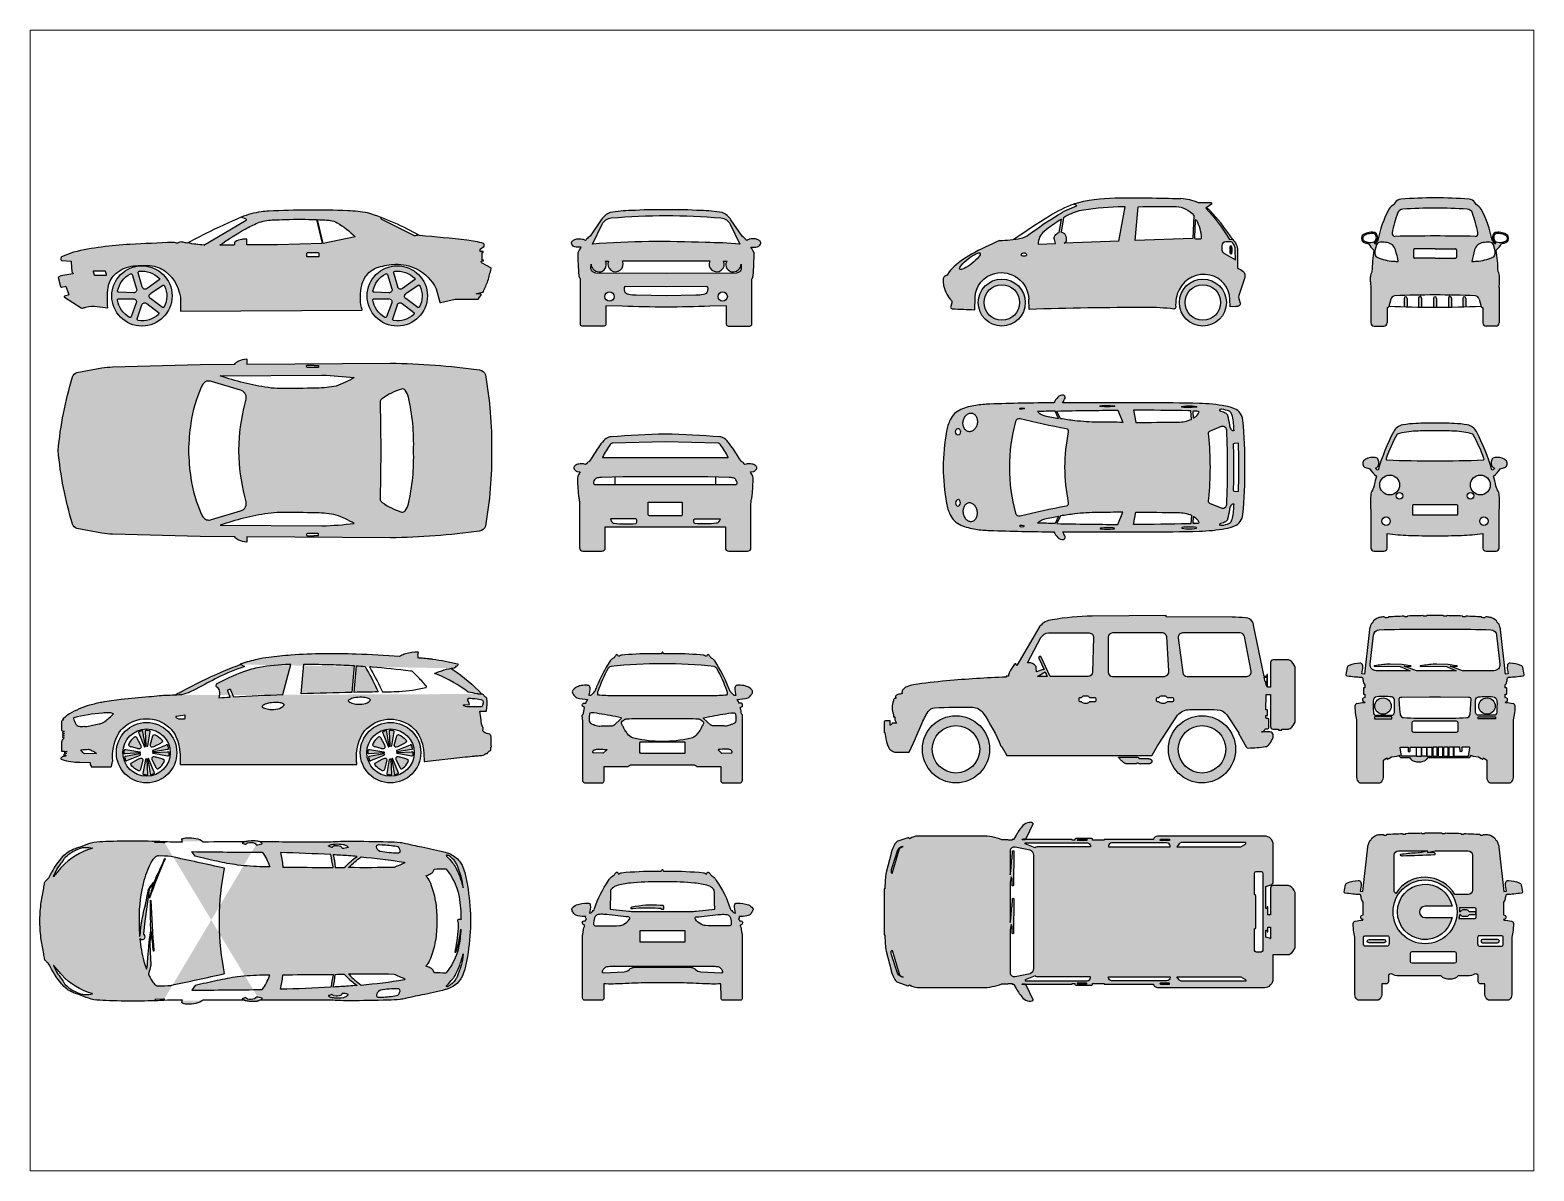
# Paper-space layout 'dwgmodels.com' of a CAD drawing. Header units: metres. Extents: x 26 to 231, y 20 to 176.
# The model-space entities are those that its viewports show. They can reach past a viewport. Long polylines and large blocks are cut down to what shows.
import ezdxf

# ---------------------------------------------------------------- set-up
doc = ezdxf.new("R2010")
doc.units = ezdxf.units.M
doc.layers.add('Auto-s-200', color=250, linetype='Continuous', lineweight=13)
doc.layers.add('hatch_dwgmodels.com', color=250, linetype='Continuous', lineweight=13)
doc.layers.add('dwgmodels.com', color=250, linetype='Continuous')

msp = doc.modelspace()

# ---------------------------------------------------------------- hatches: boundary and pattern name
at = {"layer": 'hatch_dwgmodels.com'}
h = msp.add_hatch(color=256, dxfattribs=at)
h.dxf.hatch_style = 1
h.paths.add_polyline_path([(37127.6764099117, 7277.809722279225), (37127.62112729349, 7484.200412568652, 0.2111235076371097), (37070.44399538185, 7613.389038417195), (37034.88546873329, 7612.0725258204, 0.05448976761961325), (36762.27111114325, 7975.067843967054), (36826.94698928319, 8020.18510042779, 0.7339065122247395), (36822.15471677002, 8035.430974195798), (36675.59780952633, 8035.430974195798, 0.1021039981831315), (36471.23752589463, 8084.355948189731, 0.01039856077677555), (35710.2686767651, 8092.486173342564, 0.06525427172258216), (35231.92315844353, 8024.863854703508), (35267.21377281481, 8000.120305310644, 0.05298174168411831), (35051.71242669276, 7897.869634094191, 0.02393694361371945), (34713.02516555232, 7667.772724678747, -0.1109127614158752), (34618.65849783848, 7625.212376242138, -0.05006500593302039), (34372.34863250839, 7599.820866569511, 0.0240699099954496), (34046.20621706426, 7439.143603475287, 0.06556790711430345), (33819.22876448782, 7271.262187057834, 0.08099092038777618), (33765.54834728396, 7199.371380614206, 0.1403624351992722), (33728.47633432604, 7175.563183674637, 0.1822305767224869), (33720.19896256868, 7153.606119498249), (33720.19896256868, 7122.014690405828, 0.06075671781403735), (33727.1867093754, 7064.721006373286, 0.1278023689141662), (33814.69253625625, 6903.376931415998, -0.2740311746524661), (33820.29993945262, 6877.852344076851), (33806.6182716671, 6836.38325399141, 0.4924714353641003), (33825.35868984932, 6808.785679423076, 0.00795857069614046), (34085.13138739002, 6797.574101281658), (34089.54122560102, 6937.832882332079, -0.3397279925524202), (34319.71132161032, 7218.756048396711, -0.4710943105102617), (34711.18243438619, 6920.461632576048), (34715.8566950083, 6801.14829627798, -0.007069763458688738), (36072.65721045828, 6824.478531622626, -0.03110975246871909), (36390.88238258367, 6805.635001035625, 0.4751989338243292), (36413.23563092461, 6827.132105934939, -0.1358974838991361), (36451.39570800411, 7027.890582596765, -0.3442584638474134), (36807.06750867234, 7199.575111250937, -0.3461564683289903), (37041.1303486736, 6916.507620835321), (37043.24552951359, 6829.923510104624), (37108.00926747205, 6832.941099070781, 0.1185525729900879), (37149.9112732943, 6845.106596602841, 0.3575598436305276), (37160.87904228349, 6873.770895908962), (37142.4950754013, 6928.9972886315, -0.162974071773147), (37142.55684899413, 6964.063102702296), (37211.67009622129, 7169.267462668487, 0.3101893395864518), (37190.81098904379, 7242.722394269051, 0.119348486683046)])
h.paths.add_polyline_path([(35122.35374987735, 7567.825007106448, 0.04591887835537323), (35142.16547606143, 7583.526064135178, 0.1820977620646828), (35148.10324685209, 7595.861757527954, 0.131016756325225), (35136.78322838817, 7660.955221801253, 0.2857270966814076), (35085.21477567335, 7694.847608225348), (35112.40294330505, 7861.129858213812, -0.006290153861005132), (35156.64707958032, 7887.091687960936, -0.0929447482118568), (35344.65495208575, 7952.058736972593, -0.03339422164634819), (35803.30924085827, 7989.101350808348, -0.000209504490070539), (35829.30696942091, 7989.449900703391), (35753.45822065271, 7591.190907327257)], flags=16)
h.paths.add_polyline_path([(35019.62946795653, 7564.021761474759), (34821.56681625178, 7556.688724915033, -0.2388738876105256), (34888.30383128594, 7704.389296404484, -0.03022778123380479), (35089.19178968052, 7846.90207923803), (35062.59919978798, 7691.906021631036, 0.1917785670963658), (35014.04301972098, 7655.113567682421, 0.2038319860622407), (35007.53260705232, 7609.330990473924)], flags=16)
edge = h.paths.add_edge_path(flags=16)
edge.add_ellipse((34654.13896795893, 7435.78017722963), major_axis=(-30.92013277237129, -2.310936802641664), ratio=0.6399844761115644, start_angle=0, end_angle=360)
h.paths.add_polyline_path([(35945.14117249707, 7598.287743008557), (35978.70445854978, 7991.030487064428, -0.003535068854335031), (36417.41018502155, 7991.513701852371, -0.2374493970237335), (36621.48517826067, 7887.276770732528), (36609.88348985372, 7622.899044907311)], flags=16)
edge = h.paths.add_edge_path(flags=16)
edge.add_ellipse((34030.20725196027, 7359.820960160054), major_axis=(-117.5833055053372, -91.85977684390674), ratio=0.2371874405790058, start_angle=0, end_angle=360)
h.paths.add_polyline_path([(36629.55796911454, 7639.573733701835), (36637.84129964675, 7828.333163497885, -0.7620880405578961), (36655.83722569002, 7832.443581979345, -0.1080228891789858), (36712.82456777322, 7632.576459214622, -0.4217132960325269), (36700.19117439311, 7618.618360553932), (36652.13732539285, 7616.839223354054, -0.4381007045120865)], flags=16)
h.paths.add_polyline_path([(36948.06562610959, 7490.512928006136), (36947.81604545149, 7540.405387562925, -0.4093624393144616), (36989.4027816951, 7583.113129095525), (37044.3776183937, 7584.300410666428, -0.2390748839162431), (37075.22051589311, 7569.487216074729, -0.159162849539487), (37102.20295851223, 7492.728718132728), (37104.85281324618, 7374.20752171783), (36970.97278358719, 7451.153648237959, -0.2671342683904411)], flags=16)
edge = h.paths.add_edge_path(flags=0)
edge.add_ellipse((37052.78472407044, 7490.550718945262), major_axis=(-0.2406153452029685, 51.23965394534755), ratio=0.2118095325570484, start_angle=0, end_angle=360)
h.paths.add_polyline_path([(36454.9330490065, 6880.680914891869, 1), (36999.45125178027, 6880.680914891869, 1)])
h.paths.add_polyline_path([(36933.19905512275, 6880.680914891869, -1), (36521.18524566402, 6880.680914891869, -1)], flags=16)
h.paths.add_polyline_path([(36920.2726930332, 6880.680914891869, -1), (36534.11160775357, 6880.680914891869, -1)], flags=0)
h.paths.add_polyline_path([(36534.11160775357, 6880.680914891869, 1), (36920.2726930332, 6880.680914891869, 1)], flags=0)
h.paths.add_polyline_path([(34671.24419816377, 6880.680914891869, 1), (34126.72599539001, 6880.680914891869, 1)])
h.paths.add_polyline_path([(34192.97819204752, 6880.680914891869, -1), (34604.99200150625, 6880.680914891869, -1)], flags=16)
h.paths.add_polyline_path([(34205.90455413707, 6880.680914891869, -1), (34592.0656394167, 6880.680914891869, -1)], flags=0)
h.paths.add_polyline_path([(34592.0656394167, 6880.680914891869, 1), (34205.90455413707, 6880.680914891869, 1)], flags=0)
edge = h.paths.add_edge_path(flags=0)
edge.add_ellipse((37052.78472407044, 7490.550718945262), major_axis=(-0.2406153452029685, 51.23965394534755), ratio=0.2118095325570484, start_angle=0, end_angle=360)
h = msp.add_hatch(color=256, dxfattribs=at)
h.dxf.hatch_style = 1
h.paths.add_polyline_path([(40163.58275569002, 7179.836405226054, 0.1452671815132255), (40146.00859193559, 7239.049036169777, 0.03511574079758206), (40124.48139434697, 7488.347266603263, 0.09141876129867124), (40185.15657702708, 7563.450076066524, 0.01628171975274548), (40194.20786997805, 7564.890136930802, 0.0453208748088493), (40236.48999171918, 7577.090577282732, 0.5891271222718992), (40248.36756489214, 7664.849439683506, 0.1040951934685883), (40194.75608970619, 7689.638629624463, 0.08539812194651163), (40124.18422310369, 7693.54382423622, 0.2728515989847539), (40088.09856931154, 7666.234234511203, 0.1221067004239142), (40081.36323025409, 7620.812588814491, 0.2838432869551227), (40119.19105328929, 7570.942510474094, -0.1014153945436343), (40109.16011160011, 7556.4483650972, 0.09274896211382558), (40078.18135878033, 7604.364237244487, 0.07460198129039734), (39950.26234437915, 7960.742160869108, 0.16514925407778), (39890.76702731967, 8016.157313224357, 0.03974838859853861), (39877.67202372641, 8039.349288038276, 0.2292216864410659), (39810.46909261891, 8078.424903541176, 0.01900610036215685), (39416.08275569, 8093.421813504989, 0.01900610036215697), (39021.6964187611, 8078.424903541175, 0.2292216864410664), (38954.4934876536, 8039.349288038278, 0.03974838859853844), (38941.39848406034, 8016.157313224357, 0.1651492540777801), (38881.90316700086, 7960.742160869107, 0.0746019812903968), (38753.98415259968, 7604.364237244489, 0.09274896211382974), (38723.0053997799, 7556.4483650972, -0.1014153945436409), (38712.97445809072, 7570.942510474094, 0.2838432869551237), (38750.80228112592, 7620.812588814491, 0.1221067004239147), (38744.06694206849, 7666.234234511204, 0.2728515989847525), (38707.98128827634, 7693.54382423622, 0.08539812194651042), (38637.40942167382, 7689.638629624463, 0.10409519346859), (38583.79794648787, 7664.849439683506, 0.5891271222719011), (38595.67551966084, 7577.090577282732, 0.04532087480884993), (38637.95764140197, 7564.890136930802, 0.01628171975274303), (38647.00893435293, 7563.450076066524, 0.0914187612986731), (38707.68411703304, 7488.347266603261, 0.03511574079758195), (38686.15691944442, 7239.049036169776, 0.1452671815132262), (38668.58275569, 7179.836405226052), (38668.58275569, 7121.976950475837, 0.03839915036559986), (38673.65173177313, 7056.070519521996), (38673.65173177313, 6644.344485090914, 0.4142135623730973), (38709.57440335906, 6608.421813504989), (38824.97629768826, 6608.421813504989, 0.4142135623730928), (38860.89896927419, 6644.344485090914), (38860.89896927419, 6825.019705341317, 0.01238520331531172), (38869.31609425341, 6824.689493529429, 0.3437951701481916), (38880.64264612067, 6833.261291182671), (38904.22393345952, 6921.659252280672, -0.327733809789018), (38949.89802691653, 6958.345433950654, -0.01082392386320597), (39416.08275569, 6968.438512449626, -0.01082392386320614), (39882.26748446347, 6958.345433950653, -0.3277338097889794), (39927.94157792049, 6921.659252280678), (39951.52286525935, 6833.261291182671, 0.3437951701482038), (39962.84941712661, 6824.689493529429, 0.01238520331530595), (39971.26654210583, 6825.019705341317), (39971.26654210583, 6644.344485090914, 0.4142135623730931), (40007.18921369175, 6608.421813504989), (40122.59110802096, 6608.421813504989, 0.414213562373095), (40158.51377960688, 6644.344485090914), (40158.51377960688, 7056.070519521995, 0.03839915036561615), (40163.58275569002, 7121.976950475863)])
h.paths.add_polyline_path([(38990.18632181572, 7355.13696295611, -0.002274097078562035), (38934.9450460763, 7359.262351682353, -0.0801548189027953), (38745.92247408779, 7405.330436289143, -0.2991866944940197), (38719.80668903528, 7444.305504992206, -0.0905616340054485), (38737.66199162645, 7547.272444731243, -0.3123030379601851), (38783.69186615061, 7579.653304805419, -0.03547215765684355), (38860.82832277, 7574.766270718901, -0.2963068337309883), (38958.3143289046, 7490.920677851651, -0.02690529894152617)], flags=16)
h.paths.add_polyline_path([(39168.43460104807, 7404.88631493425), (39168.43460104807, 7491.846460285816, -0.4142135623731068), (39178.43460104807, 7501.846460285816), (39416.08275569, 7501.846460285815), (39653.73091033194, 7501.846460285816, -0.4142135623730947), (39663.73091033194, 7491.846460285816), (39663.73091033194, 7404.88631493425, -0.4142135623731064), (39653.73091033194, 7394.88631493425), (39416.08275569, 7394.886314934251), (39178.43460104807, 7394.88631493425, -0.4142135623730945)], flags=16)
h.paths.add_polyline_path([(38885.24599347958, 7415.455964063902, -1), (38964.75804311391, 7415.455964063902, -1)], flags=0)
h.paths.add_polyline_path([(38728.34410256256, 7487.436857649885, -1), (38882.36283532433, 7487.436857649885, -1)], flags=0)
h.paths.add_polyline_path([(38952.89342979254, 7646.855124205465, -0.4843699082065135), (38918.86801604751, 7688.160817793081, -0.02888203520173754), (38981.88128416544, 7915.115424974755, -0.3037845186337055), (39043.3688076134, 7962.089107282617, -0.01563178581356339), (39416.08275569, 7973.744324478854, -0.01563178581356365), (39788.79670376662, 7962.089107282616, -0.3037845186337031), (39850.28422721458, 7915.115424974755, -0.02888203520173757), (39913.2974953325, 7688.160817793081, -0.4843699082064863), (39879.27208158748, 7646.855124205466, 0.005097136945176687), (39416.08275569001, 7651.577125738153, 0.005097136945176805)], flags=16)
h.paths.add_polyline_path([(38706.33201168922, 7584.305843694, -0.1328271535218169), (38640.76485426055, 7579.460152056708, -0.0453208748088624), (38601.06187703385, 7590.916384277356, -0.5891271222719026), (38592.66566094974, 7652.952825668366, -0.1040951934685991), (38640.72945784285, 7675.176847416215, -0.08539812194650834), (38706.27716326444, 7678.804022923237, -0.2728515989847896), (38730.3444110231, 7660.589951872025, -0.1221067004239399), (38736.03233102978, 7622.231869956408, -0.2921938371003202)], flags=16)
h.paths.add_polyline_path([(39841.9791895643, 7355.136962956109, -0.02690529894152629), (39873.85118247541, 7490.920677851651, -0.2963068337309869), (39971.33718861001, 7574.766270718901, -0.03547215765684364), (40048.47364522942, 7579.653304805419, -0.312303037960198), (40094.50351975358, 7547.272444731244, -0.09056163400544888), (40112.35882234474, 7444.305504992206, -0.2991866944940249), (40086.24303729222, 7405.330436289142, -0.08015481890279795), (39897.2204653037, 7359.262351682354, -0.002274097078561703)], flags=16)
h.paths.add_polyline_path([(39867.4074682661, 7415.455964063902, -1), (39946.91951790043, 7415.455964063902, -1)], flags=0)
h.paths.add_polyline_path([(39949.80267605568, 7487.436857649885, -1), (40103.82140881746, 7487.436857649885, -1)], flags=0)
h.paths.add_polyline_path([(40096.13318035024, 7622.231869956408, -0.1221067004239414), (40101.82110035692, 7660.589951872025, -0.272851598984783), (40125.88834811558, 7678.804022923236, -0.0853981219465088), (40191.43605353717, 7675.176847416216, -0.1040951934685997), (40239.49985043027, 7652.952825668366, -0.589127122271881), (40231.10363434617, 7590.916384277357, -0.04532087480885654), (40191.40065711948, 7579.460152056708, -0.1328271535218298), (40125.83349969079, 7584.305843694001, -0.2921938371003143)], flags=16)
h.paths.add_polyline_path([(39260.44563018355, 6931.231729135077, 1), (39225.23843398179, 6931.231729135077), (39225.23843398179, 6828.540961576503, 0.0007006898327643845), (39260.44563018355, 6828.055409283505)], flags=17)
h.paths.add_polyline_path([(39094.33635072919, 6928.812374021514, 1), (39059.12915452744, 6928.812374021514), (39059.12915452744, 6832.163473969135, 0.0007008789564181717), (39094.33635072919, 6831.212100397765)], flags=17)
h.paths.add_polyline_path([(39433.68635379089, 6928.812374021513, 0.4142135623730951), (39416.08275569001, 6946.415972122389, 0.414213562373216), (39398.47915758913, 6928.812374021513), (39398.47915758913, 6827.103634238035, 0.0003503115604157323), (39416.08275569, 6827.091300748682, 0.0003503115604160195), (39433.68635379089, 6827.103634238033)], flags=17)
h.paths.add_polyline_path([(39606.92707739822, 6931.231729135077, 1), (39571.71988119647, 6931.231729135077), (39571.71988119647, 6828.055409283502, 0.000700689832764379), (39606.92707739822, 6828.540961576497)], flags=17)
h.paths.add_polyline_path([(39773.03635685257, 6928.812374021514, 1), (39737.82916065082, 6928.812374021514), (39737.82916065082, 6831.212100397762, 0.0007008789564181668), (39773.03635685257, 6832.163473969132)], flags=17)
h.paths.add_polyline_path([(39946.91951790043, 7415.455964063902, 1), (39867.4074682661, 7415.455964063902, 1)], flags=0)
h.paths.add_polyline_path([(40103.82140881746, 7487.436857649885, 1), (39949.80267605568, 7487.436857649885, 1)], flags=0)
h = msp.add_hatch(color=256, dxfattribs=at)
h.dxf.hatch_style = 1
h.paths.add_polyline_path([(27056.8021086487, 7213.731404524577, -0.1309018203537899), (27180.67052164251, 7290.684054224845, -0.06326819422657194), (27376.51656103564, 7324.141738333519, -0.1299617550870612), (27620.90560148542, 7270.609457330755, -0.1606860516431746), (27846.9187659397, 7041.242632649017), (27889.9904497624, 6884.132599644932, 0.3523621971074977), (27898.79303432398, 6880.015320136015), (28068.1183288882, 6921.461205002772), (28332.63787682702, 6921.469966642773), (28369.64180049763, 6970.778687221455, 0.6882015541468205), (28364.13367107647, 6979.530502203617), (28313.13795553751, 6981.43485077341), (28386.83664348759, 6999.474136300545, 0.2218198082153675), (28395.05895915254, 7006.720232879128, 0.008406420969282053), (28447.59066496145, 7132.707379034584, -0.00497446522141024), (28486.30520435699, 7271.275059416243, 0.3521756944277061), (28481.53235927997, 7282.728602895751), (28379.76124710414, 7338.160273389009, -0.2499566082205146), (28370.98180074713, 7351.389234201633), (28369.97178609985, 7361.873701029439), (28397.66956418212, 7364.54194940293), (28397.66956418212, 7373.324585544036), (28382.09093000584, 7373.324585544036), (28382.09093000584, 7458.755536045122), (28394.07448015187, 7458.755536045122), (28394.07448015187, 7470.351842879805), (28359.52161119081, 7470.351842879805), (28356.95147980486, 7497.031116622726), (28400.1594786872, 7529.304759831415, 0.2237374240613031), (28403.07098728201, 7535.485583274094), (28403.07098728201, 7555.563925547409, 0.3286839872744277), (28396.76947994521, 7563.830739019191, 0.04298183509614175), (28204.790252305, 7602.439137603538, 0.007706117129736434), (27654.75540139276, 7656.036662403203, 0.001372664479822867), (27640.72314006547, 7664.119346367059, -0.06723269331503605), (27598.08724461767, 7657.216428358606, -0.1226258549486866), (27584.83024172426, 7660.150143004235), (27215.47578476309, 7843.983895367479, -0.3512702155901063), (27208.93738800224, 7854.775765395647), (27210.44741693236, 7866.246219033384, 0.0140308152584271), (27053.90727648452, 7919.939508999798, 0.03065426437991994), (26823.42429067161, 7943.987972233324, 0.02424069609562652), (25908.82459740361, 7938.685073123448, 0.02687382361325308), (25820.91455600349, 7931.58618836831, 0.06561627670318892), (25589.83099717942, 7868.785742697597), (25646.12375600052, 7845.187030075082, -0.6627248722603835), (25647.67738966248, 7833.080472548256), (25156.72900613669, 7546.814441081813, -0.04734153761308191), (24972.17416938241, 7572.268410882443, -0.1496304683414713), (24951.14658269675, 7571.448893828167, 0.0106967914927268), (24908.04892672447, 7581.845474224523, 0.1283928924110015), (24879.99904382742, 7580.720892375128, 0.07299271067034438), (24859.72078897731, 7571.144880805132, -0.1973199603485454), (24841.12688526497, 7567.428359343598, -0.05130805280392367), (24815.839182545, 7575.109179411604, 0.1111554487880912), (24800.52037791692, 7577.833574449451, 0.001027101705858905), (24301.81836516481, 7554.152366276205, 0.04369096116569769), (23642.68887167809, 7463.39615480157, 0.0354051622453408), (23626.84065813623, 7458.101791841756), (23507.30646888922, 7408.520157569332, 0.2222169961497761), (23503.66531380214, 7402.382520441468, 0.02118079000418227), (23502.27493617586, 7377.472672839287, 0.3930991005948568), (23509.94292985786, 7369.001666586752), (23617.88951596818, 7359.692393031553, -0.7136439006214024), (23622.28299280928, 7354.473810284349, 0.1566394503348638), (23620.95213769917, 7348.76745479778), (23630.19819005121, 7235.746028946411), (23642.15785388134, 7225.140370590083, -0.7436865201335605), (23641.1064743285, 7214.849285567976), (23502.76019815635, 7188.229782451355), (23473.3302536034, 7175.269456720202, 0.2874136998696736), (23471.37869984656, 7169.052720350252), (23498.56077177959, 7065.016832250056, 0.3770985997770998), (23507.99533161114, 7059.773126346579), (23557.58119499747, 7070.546139362828), (23593.32166545027, 6969.316452606567), (23541.23200083056, 6952.466728373303, 0.2395698850626923), (23539.42021395583, 6948.915382266474, 0.2561694773787458), (23543.16880342249, 6942.054944420102), (23740.3908180855, 6815.874730751846, 0.215619985887896), (23753.5820039438, 6815.204327880871, -0.02908497834529169), (23791.31485066422, 6827.533182662082, -0.09742077711034185), (23922.87362970522, 6835.888273453071), (24045.45548930216, 6819.761825374957, -0.06068741421635524), (24049.37881738353, 7053.712917411685, -0.1625843780827403), (24122.61458079506, 7201.402701855008, -0.1596775489823718), (24317.47398939, 7300.733906080502, -0.05897130899312038), (24533.02407014135, 7308.699060855226, -0.1429319334755476), (24713.40200813273, 7239.811738738172, -0.2331703413576689), (24888.4466527304, 6889.934429936622), (24888.4466527304, 6779.892385995998), (26985.77500715126, 6792.925165252145, 0.5013359017470866), (26989.56989190828, 6800.566577795324, -0.06974974571460503), (26982.41238053923, 6821.516401735629, -0.1043054789725194), (26987.09963929066, 7083.108362313988, -0.1329762331032053)])
h.paths.add_polyline_path([(25654.61275418674, 7547.530096267627), (25654.75850789921, 7610.700431530142, 0.4136683098448291), (25650.22757816069, 7615.260801657278), (25622.52778171152, 7615.376290420823, 0.02047873812502496), (25597.15609560091, 7612.543902140173, 0.1000806893978548), (25521.94441249021, 7584.950967000346, 0.3084923303800406), (25512.76069897751, 7564.453048808648, 0.08710799143638495), (25516.84720517914, 7553.293394898403), (25506.59298370371, 7546.23700471719), (25342.58408227856, 7544.804233108796, -0.03087224017468208), (25636.77938971158, 7732.090776430789, -0.0290610188267826), (25781.08317041702, 7802.505458211235, -0.08204636503435328), (25950.06575843804, 7837.461917532521, -0.00304962173215552), (26106.03202844484, 7842.792077896118, -0.01582913727598294), (26463.54334486588, 7841.507510274605), (26527.97103383141, 7563.29809189194), (26010.90425698993, 7550.642636776662)], flags=16)
h.paths.add_polyline_path([(26346.63118390219, 7419.324247804529), (26346.63118390219, 7448.598383226219, -0.4142135623730951), (26353.45605134972, 7455.423250673746), (26484.58118259247, 7455.423250673746, -0.4142135623730951), (26491.40605004, 7448.598383226219), (26491.40605004, 7419.324247804527, -0.4142135623730951), (26484.58118259247, 7412.499380357), (26353.45605134972, 7412.499380357, -0.4142135623731732)], flags=16)
h.paths.add_polyline_path([(26540.67124756542, 7564.789453682039), (26475.19239388335, 7841.084689595955, -0.003775784788350601), (26560.40581020688, 7837.259095161924, -0.02393314800802219), (26625.13279670705, 7830.746895658105, -0.0891115975796075), (26699.65144280207, 7805.564656051525, -0.08035681001141251), (26908.48965577561, 7642.139445246561)], flags=16)
h.paths.add_polyline_path([(24029.37696475808, 7204.705271320185, -0.4942636820205937), (24024.96963531086, 7198.974775209561), (23889.02566515431, 7199.370881767132), (23874.71980999518, 7238.688196401843, -0.5232290677191248), (23879.03401844986, 7244.793676361129), (24018.92430077942, 7243.608890404412)], flags=16)
h.paths.add_polyline_path([(24091.44198129115, 6957.324317002276, 1), (24789.24722115903, 6957.324317002276, 1)])
h.paths.add_polyline_path([(24444.85518730399, 7061.493778226255), (24398.42096174345, 7226.168357486275, -0.4648105675508035), (24410.12471230042, 7243.447029259654, -0.2238294343396246), (24641.78027631015, 7162.758289263827, -0.4653070061872535), (24640.19890315978, 7141.934526535122), (24501.15540000472, 7041.832109317744, -0.5205909510704781)], flags=16)
h.paths.add_polyline_path([(24342.66740408205, 6993.80427309802), (24171.7036075898, 7000.529943832436, -0.4648105675508156), (24158.88727202682, 7017.000275282946, -0.2238294343396209), (24307.21233011203, 7212.383617057018, -0.465307006187241), (24326.52823417103, 7204.44474524766), (24378.76448493018, 7041.273167425352, -0.5205909510704869)], flags=16)
h.paths.add_polyline_path([(24540.80949387408, 6985.224628532716), (24683.07536072864, 7080.273444864082, -0.46481056755081), (24703.12501193166, 7074.481919849979, -0.223829434339625), (24697.97096608751, 6829.230194249081, -0.4653070061872495), (24677.67771967268, 6824.299272918437), (24539.50785804885, 6925.60415454438, -0.52059095107048)], flags=16)
h.paths.add_polyline_path([(24375.46618738596, 6875.700708553573), (24316.23897586857, 6715.182822404566, -0.4648105675508049), (24296.61429432246, 6708.083375273573, -0.2238294343396244), (24156.62865759268, 6909.525661321313, -0.4653070061872502), (24170.14791597495, 6925.442931439507), (24341.47519754403, 6924.699767564751, -0.5205909510704776)], flags=16)
h.paths.add_polyline_path([(24497.92473347937, 6870.398196600825), (24632.284100195, 6764.467016424032, -0.4648105675508002), (24632.97171554408, 6743.608985345241, -0.2238294343396258), (24398.13077602308, 6672.723823120152, -0.4653070061872665), (24387.17023314701, 6690.50010887067), (24440.82006559768, 6853.212386159166, -0.5205909510704733)], flags=16)
h.paths.add_polyline_path([(27049.05135027899, 6957.324317002276, 1), (27746.85659014687, 6957.324317002276, 1)])
h.paths.add_polyline_path([(27300.27677306989, 6993.80427309802), (27129.31297657764, 7000.529943832436, -0.4648105675508156), (27116.49664101466, 7017.000275282946, -0.2238294343396209), (27264.82169909987, 7212.383617057018, -0.465307006187241), (27284.13760315886, 7204.44474524766), (27336.37385391802, 7041.273167425352, -0.5205909510704911)], flags=16)
h.paths.add_polyline_path([(27402.46455629183, 7061.493778226255), (27356.03033073128, 7226.168357486275, -0.4648105675508026), (27367.73408128826, 7243.447029259654, -0.2238294343396246), (27599.38964529799, 7162.758289263827, -0.4653070061872535), (27597.80827214762, 7141.934526535122), (27458.76476899256, 7041.832109317744, -0.5205909510704847)], flags=16)
h.paths.add_polyline_path([(27333.0755563738, 6875.700708553573), (27273.84834485641, 6715.182822404566, -0.4648105675508049), (27254.2236633103, 6708.083375273573, -0.2238294343396244), (27114.23802658052, 6909.525661321313, -0.4653070061872502), (27127.75728496279, 6925.442931439507), (27299.08456653187, 6924.699767564751, -0.5205909510704783)], flags=16)
h.paths.add_polyline_path([(27498.41886286192, 6985.224628532718), (27640.68472971647, 7080.273444864082, -0.46481056755081), (27660.7343809195, 7074.481919849979, -0.223829434339625), (27655.58033507535, 6829.230194249081, -0.4653070061872495), (27635.28708866052, 6824.299272918437), (27497.11722703669, 6925.60415454438, -0.5205909510704814)], flags=16)
h.paths.add_polyline_path([(27455.53410246721, 6870.398196600825), (27589.89346918284, 6764.467016424032, -0.4648105675508002), (27590.58108453192, 6743.608985345241, -0.2238294343396258), (27355.74014501092, 6672.723823120152, -0.4653070061872665), (27344.77960213485, 6690.50010887067), (27398.42943458552, 6853.212386159166, -0.5205909510704699)], flags=16)
h = msp.add_hatch(color=256, dxfattribs=at)
h.dxf.hatch_style = 1
h.paths.add_polyline_path([(31493.85435816618, 7521.380867965087, 0.03684445830397712), (31569.80993676944, 7525.497065407842, 0.1807718034548188), (31586.82555157134, 7534.474343065627, 0.05171074388406294), (31604.1462471884, 7558.516293359293, 0.3489298532169494), (31599.33493788324, 7590.251668226234, 0.08775515259693202), (31567.37501232944, 7610.910136070672, 0.05996136968259611), (31546.48279915575, 7616.89493591784, 0.02707684976763042), (31481.09000383571, 7616.135010595921, 0.04543139354983169), (31449.15399479397, 7602.456438679676, 0.01503417341497434), (31442.84768778881, 7597.592730563536, 0.003268259858896433), (31431.40387485126, 7613.384773285947, 0.1066592206950461), (31390.36164269139, 7649.721483455272), (31262.48168473993, 7840.186599944633, 0.1505021402660494), (31158.84996304031, 7924.119206811909, 0.03480626602049394), (30915.21636692345, 7946.118469116915, 0.01549818199356612), (30511.03466797205, 7956.023931945721, 0.01549818199356726), (30106.85296902062, 7946.118469116911, 0.03480626602048351), (29863.21937290384, 7924.119206811909, 0.150502140266047), (29759.58765120421, 7840.186599944633), (29631.70769325275, 7649.721483455272, 0.1066592206950204), (29590.66546109289, 7613.384773285956, 0.003268259858899628), (29579.22164815534, 7597.59273056353, 0.01503417341496893), (29572.91534115018, 7602.456438679672, 0.04543139354984523), (29540.97933210844, 7616.135010595921, 0.02707684976762981), (29475.58653678839, 7616.89493591784, 0.05996136968259966), (29454.6943236147, 7610.910136070672, 0.08775515259692866), (29422.7343980609, 7590.251668226234, 0.3489298532169497), (29417.92308875575, 7558.516293359293, 0.05171074388406301), (29435.24378437281, 7534.474343065627, 0.1807718034548175), (29452.2593991747, 7525.497065407842, 0.03684445830398059), (29528.21497777797, 7521.380867965087, 0.01185663811680411), (29492.12610124219, 7460.536110014224, 0.0200251685078289), (29503.1718864275, 7194.728386269288, 0.1346628790401455), (29517.73134250313, 7154.754725441901), (29517.73134250313, 6631.171371663422, 0.4142135623730951), (29540.48090066157, 6608.421813504989), (29791.80212683811, 6608.421813504989, 0.4142135623730951), (29814.55168499653, 6631.171371663415), (29814.55168499653, 6841.766434341691), (30003.91326907902, 6836.93707142596, 0.00152655602120533), (30511.03466797198, 6825.552943525709, 0.001526556021206746), (31018.1560668654, 6836.937071425975), (31207.51765094761, 6841.766434341691), (31207.51765094761, 6631.171371663415, 0.4142135623730951), (31230.26720910603, 6608.421813504989), (31481.58843528258, 6608.421813504989, 0.4142135623730951), (31504.33799344101, 6631.171371663422), (31504.33799344101, 7154.754725441901, 0.1346628790401464), (31518.89744951664, 7194.728386269288, 0.02002516850782889), (31529.94323470196, 7460.536110014224, 0.01185663811680398)])
h.paths.add_polyline_path([(29658.08903650389, 7558.443966308352), (29769.33436158845, 7788.141841722867, -0.2682170009360099), (29875.48805181605, 7860.940629126224, -0.0162014942529714), (30511.03466797207, 7889.320333188251, -0.01620149425297135), (31146.5812841281, 7860.940629126224, -0.2653016319727776), (31252.12469510008, 7789.401938255627), (31363.98029944025, 7558.443966308354, 0.01962955956491004), (30968.2646657531, 7575.317606070001, 0.02908292558612964)], flags=16)
h.paths.add_polyline_path([(30511.03466797207, 7363.304396613228), (31016.85872663867, 7363.304396613228, 1.556860213361765), (31177.53067823271, 7361.251887748764), (31217.26946648625, 7360.74757889867, 0.1799501838149132), (31203.45885732976, 7316.346197637078, 0.2479792547440002), (31244.88134983277, 7247.350528326102, 0.1565814858042296), (31291.52583733742, 7236.265697583063, 0.1787520259138083), (31354.4128339793, 7265.19009930114, 0.2002713804057657), (31378.57296742101, 7323.861826233793, -0.08019791077204201), (31381.07391808711, 7274.631499337997, -0.1982564239014434), (31361.20093109404, 7238.317519143289, -0.1267866026451713), (31325.33851309407, 7222.026303754938), (30511.03466797208, 7218.814985123816), (29696.73082285007, 7222.026303754938, -0.1267866026451726), (29660.8684048501, 7238.317519143289, -0.1982564239014416), (29640.99541785703, 7274.631499337997, -0.08019791077205046), (29643.49636852313, 7323.8618262338, 0.2002713804056353), (29667.65650196479, 7265.190099301191, 0.1787520259139944), (29730.54349860672, 7236.265697583065, 0.1565814858042341), (29777.18798611137, 7247.350528326102, 0.2479792547441353), (29818.61047861438, 7316.346197637122, 0.1799501838147421), (29804.7998694579, 7360.74757889867), (29844.31767197161, 7360.74757889867, 1.551538390604501), (30005.21060930547, 7363.304396613228)], flags=16)
h.paths.add_polyline_path([(30511.03466797207, 7354.722654362271), (30964.03019398969, 7354.722654362271, -0.2557592613491617), (30975.72499467471, 7348.974909943045, -0.1567593638906641), (30983.15835564326, 7325.132290390589), (30982.69741034302, 7272.575430691708, -0.08283826764607737), (30979.20437221878, 7259.718021635505, -0.2928099066450247), (30938.42577354052, 7233.549723304706), (30511.03466797206, 7233.192787122371), (30083.64356240362, 7233.549723304706, -0.2928099066465521), (30042.86496372527, 7259.71802163573, -0.08283826764452787), (30039.37192560112, 7272.575430691708), (30038.91098030089, 7325.132290390589, -0.1567593638906642), (30046.34434126943, 7348.974909943045, -0.2324601179630579), (30056.84595191705, 7354.722654362271)], flags=0)
h.paths.add_polyline_path([(30488.79522148013, 7294.840052802052, -0.4142135623730952), (30473.32552193239, 7279.370353254315), (30048.48803971181, 7279.370353254315, 0.1884842597840256), (30058.83090568248, 7254.820918525307, 0.2053070172230807), (30078.42935075581, 7246.662202343705), (30489.12680573518, 7243.172021770577, 0.4167047575040996), (30498.30395813514, 7252.271516461449), (30498.30395813514, 7338.990319077897, 0.4140333266369139), (30489.20973492545, 7348.090140618126), (30058.8684524222, 7348.354973754947, 0.2582745928931869), (30049.91670209336, 7334.786438570307, 0.01098035965811159), (30048.61010854297, 7311.366447554068), (30473.32785491488, 7311.302395949671, -0.4141693918913185), (30488.79522148013, 7295.832696577854)], flags=0)
h.paths.add_polyline_path([(30533.27411446401, 7295.832696577854, -0.4141693918913181), (30548.74148102926, 7311.302395949671), (30973.45922740118, 7311.366447554068, 0.01098035965811159), (30972.15263385078, 7334.786438570307, 0.2582745928931872), (30963.20088352194, 7348.354973754947), (30532.85960101869, 7348.090140618126, 0.4140333266369111), (30523.765377809, 7338.990319077897), (30523.765377809, 7252.271516461449, 0.4167047575040996), (30532.94253020896, 7243.172021770577), (30944.66417881164, 7246.67090612466, 0.1954199438429516), (30963.23843026167, 7254.820918525307, 0.188484259784028), (30973.58129623234, 7279.370353254315), (30548.74381401175, 7279.370353254315, -0.4142135623730951), (30533.27411446401, 7294.840052802052)], flags=0)
h.paths.add_polyline_path([(30511.03466797207, 7067.338892856329), (30971.91593481902, 7071.855319364331, -0.3614185340499207), (30991.14387168424, 7056.184494276749, -0.1089198563867112), (30990.14742485738, 7014.027146055754, -0.3030147124595991), (30944.44243398928, 6972.148381600007, -0.04406432823384509), (30856.29792786378, 6966.390796056945), (30511.03466797207, 6958.164193143992), (30165.77140808037, 6966.390796056945, -0.04406432823384561), (30077.62690195486, 6972.148381600007, -0.3030147124597102), (30031.92191108676, 7014.027146055776, -0.1089198563866752), (30030.92546425991, 7056.184494276758, -0.3614185340498471), (30050.15340112512, 7071.855319364331)], flags=16)
h.paths.add_polyline_path([(29909.50957189811, 6949.674608337347, -1), (29801.61452789956, 6949.674608337347, -1)], flags=16)
h.paths.add_polyline_path([(31220.45480804458, 6949.674608337347, -1), (31112.55976404603, 6949.674608337347, -1)], flags=16)
h.paths.add_polyline_path([(30983.15835564326, 7325.132290390589, 0.1567593638906729), (30975.72499467471, 7348.974909943046, 0.2557592613492227), (30964.03019398969, 7354.722654362271), (30511.03466797207, 7354.722654362271), (30056.84595191705, 7354.722654362271, 0.2324601179631231), (30046.34434126943, 7348.974909943045, 0.1567593638906557), (30038.91098030089, 7325.132290390589), (30039.37192560112, 7272.575430691708, 0.08283826764533121), (30042.86496372532, 7259.718021635614, 0.292809906645781), (30083.64356240362, 7233.549723304706), (30511.03466797206, 7233.192787122371), (30938.42577354053, 7233.549723304706, 0.2928099066451518), (30979.20437221878, 7259.718021635521, 0.08283826764596153), (30982.69741034302, 7272.575430691708)], flags=0)
h.paths.add_polyline_path([(30473.32552193239, 7279.370353254315, 0.4236437488187948), (30488.78725756203, 7295.336374689958, 0.4235992804645596), (30473.32785491488, 7311.302395949671), (30048.61010854297, 7311.366447554068, -0.0109803596581116), (30049.91670209336, 7334.786438570307, -0.2582745928931877), (30058.8684524222, 7348.354973754947), (30489.20973492545, 7348.090140618126, -0.4140333266369139), (30498.30395813514, 7338.990319077897), (30498.30395813514, 7252.271516461449, -0.4167047575041004), (30489.12680573518, 7243.172021770577), (30078.42935075581, 7246.662202343705, -0.2053070172230646), (30058.83090568248, 7254.820918525307, -0.1884842597840261), (30048.48803971181, 7279.370353254315)], flags=0)
h.paths.add_polyline_path([(30523.765377809, 7338.990319077897, -0.414033326636913), (30532.85960101869, 7348.090140618126), (30963.20088352194, 7348.354973754947, -0.2582745928931872), (30972.15263385078, 7334.786438570307, -0.01098035965811159), (30973.45922740118, 7311.366447554068), (30548.74148102926, 7311.302395949671, 0.4235992804645463), (30533.28207838211, 7295.336374689958, 0.4236437488187966), (30548.74381401175, 7279.370353254315), (30973.58129623234, 7279.370353254315, -0.1884842597840272), (30963.23843026167, 7254.820918525307, -0.2053070172230634), (30943.63998518833, 7246.662202343705), (30532.94253020896, 7243.172021770577, -0.4167047575041012), (30523.765377809, 7252.271516461449)], flags=0)
h.paths.add_polyline_path([(30983.15835564326, 7325.132290390588, 0.1567593638906745), (30975.72499467471, 7348.974909943046, 0.2324601179629734), (30965.2233840271, 7354.722654362271), (30511.03466797207, 7354.722654362271), (30056.84595191705, 7354.722654362271, 0.2324601179630941), (30046.34434126943, 7348.974909943046, 0.1567593638906656), (30038.91098030089, 7325.132290390589), (30039.37192560112, 7272.575430691708, 0.08283826764532393), (30042.86496372532, 7259.718021635616, 0.2928099066457878), (30083.64356240362, 7233.549723304706), (30511.03466797209, 7233.192787122371), (30938.42577354052, 7233.549723304706, 0.2928099066452013), (30979.20437221879, 7259.718021635526, 0.08283826764591949), (30982.69741034302, 7272.575430691708)], flags=0)
h.paths.add_polyline_path([(30973.58129623234, 7279.370353254315, -0.1884842597840272), (30963.23843026167, 7254.820918525307, -0.2053070172230634), (30943.63998518833, 7246.662202343705), (30532.94253020896, 7243.172021770577, -0.4167047575041012), (30523.765377809, 7252.271516461449), (30523.765377809, 7338.990319077897, -0.414033326636913), (30532.85960101869, 7348.090140618126), (30963.20088352194, 7348.354973754947, -0.2582745928931872), (30972.15263385078, 7334.786438570307, -0.01098035965811159), (30973.45922740118, 7311.366447554068), (30548.74148102926, 7311.302395949671, 0.4141693918913181), (30533.27411446401, 7295.832696577854), (30533.27411446401, 7294.840052802052, 0.4142135623730952), (30548.74381401175, 7279.370353254315)], flags=0)
h.paths.add_polyline_path([(30498.30395813514, 7252.271516461449, -0.4167047575041004), (30489.12680573518, 7243.172021770577), (30078.42935075581, 7246.662202343705, -0.2053070172230646), (30058.83090568248, 7254.820918525307, -0.1884842597840261), (30048.48803971181, 7279.370353254315), (30473.32552193239, 7279.370353254315, 0.4142135623730951), (30488.79522148013, 7294.840052802052), (30488.79522148013, 7295.832696577854, 0.4141693918913187), (30473.32785491488, 7311.302395949671), (30048.61010854297, 7311.366447554068, -0.0109803596581116), (30049.91670209336, 7334.786438570307, -0.2582745928931877), (30058.8684524222, 7348.354973754947), (30489.20973492545, 7348.090140618126, -0.4140333266369139), (30498.30395813514, 7338.990319077897)], flags=0)
h = msp.add_hatch(color=256, dxfattribs=at)
h.dxf.hatch_style = 1
edge = h.paths.add_edge_path()
edge.add_ellipse((37052.78472407044, 7490.550718945262), major_axis=(-0.2406153452029685, 51.23965394534755), ratio=0.2118095325570484, start_angle=0, end_angle=360)
h = msp.add_hatch(color=256, dxfattribs=at)
h.dxf.hatch_style = 1
h.paths.add_polyline_path([(28418.63819794509, 6043.900634252766, 0.2779004366276116), (28348.9391035905, 6100.285796127529, 0.03127826901238041), (27319.67917171587, 6178.179069347752), (25655.28849585091, 6166.000454176283), (25654.92191603676, 6223.132144608715, 0.4524647278072254), (25649.75870151445, 6227.611325642585, 0.0565310876839412), (25563.83579609884, 6205.839131295908, 0.1685793226654215), (25514.83504690601, 6164.972733624247), (25115.50976778896, 6162.050806114599), (24097.80150764441, 6135.108866999493, 0.03817375750989719), (23977.68336125355, 6122.486770812071), (23687.00010635624, 6069.288834582108, 0.2401324609206171), (23637.59271558614, 6018.309815121616, 0.05214963174185447), (23470.0722739669, 5166.555717607202, 0.05214963174185416), (23637.59271558614, 4314.80162009279, 0.2401324609206155), (23687.00010635624, 4263.822600632298), (23977.68336125355, 4210.624664402338, 0.03913470554402786), (24100.84071103108, 4197.922110940654), (25115.50976778896, 4171.060629099808), (25514.83504690602, 4168.13870159016, 0.1685793226654348), (25563.83579609885, 4127.272303918497, 0.05653108768393807), (25649.75870151445, 4105.500109571822, 0.4524647278072104), (25654.92191603676, 4109.979290605692), (25655.28849585091, 4167.110981038124), (27319.67917171587, 4154.932365866654, 0.03127826901238032), (28348.9391035905, 4232.825639086877, 0.2779004366276908), (28418.63819794509, 4289.210800961668, 0.04520201264929313), (28490.0722739669, 5166.555717607145, 0.04520201264930048)])
h.paths.add_polyline_path([(25007.16806103471, 5485.193249707627, -0.06809594299451474), (25127.0143531266, 5899.112502370714, -0.07045891687998115), (25153.37678376594, 5943.796004339729, -0.1987164160390922), (25202.75692898239, 5971.079056889752, -0.1021925431858188), (25244.62388336058, 5967.248842259291), (25580.09784749017, 5865.342815164026, -0.1544279756961422), (25630.98194093924, 5832.891744791219, -0.2439327799914192), (25646.72778243896, 5761.854295191482, 0.05207089270892083), (25565.62270570279, 5247.326986998958), (25563.63387521866, 5166.555717607207), (25565.62270570279, 5085.784448215443, 0.0520708927089203), (25646.72778243896, 4571.257140022924, -0.2439327799914235), (25630.98194093924, 4500.219690423188, -0.1544279756961387), (25580.09784749017, 4467.768620050381), (25244.62388336058, 4365.862592955116, -0.1021925431858208), (25202.75692898239, 4362.032378324655, -0.1987164160390903), (25153.37678376594, 4389.315430874678, -0.07045891687986965), (25127.01435312664, 4433.998932843619, -0.06809594299452768), (25007.16806103471, 4847.91818550678, -0.03053123267243594), (24980.08012655273, 5166.555717607198, -0.03053123267243708)], flags=16)
h.paths.add_polyline_path([(25346.90410177981, 6032.63472739562), (26525.32853640139, 6040.195970673216, -0.02086914247850053), (26899.62714067307, 6010.936474938357, -0.04000516792647089), (26690.54465605004, 5913.458317283134, -0.04498722098420333), (26464.33181743923, 5889.13227104094, -0.00634846918089987), (26042.57574165706, 5884.764380345372, -0.03593130105906955), (25900.97825768171, 5895.286308223855, -0.04853102605592231)], flags=16)
h.paths.add_polyline_path([(25346.90410177981, 4300.476707818787, -0.04853102605592217), (25900.97825768171, 4437.825126990552, -0.03593130105906507), (26042.57574165705, 4448.347054869027, -0.006348469180973966), (26464.33181744413, 4443.979164173355, -0.0449872209832323), (26690.54465605004, 4419.653117931275, -0.04000516792647079), (26899.62714067306, 4322.17496027605, -0.02086914247849809), (26525.32853640143, 4292.915464541193)], flags=16)
h.paths.add_polyline_path([(26345.57306912529, 6140.879091950945), (26345.57306912529, 6144.344477868164, -0.4142135623730775), (26356.94784820451, 6155.719256947381), (26430.82329894988, 6155.719256947381), (26434.64862531271, 6151.350110910815), (26486.56380949358, 6151.350110910815), (26486.56380949358, 6129.50431287173), (26434.64862531271, 6129.50431287173), (26356.94784820451, 6129.50431287173, -0.414213562373057)], flags=16)
h.paths.add_polyline_path([(26356.94784820451, 4203.607122342677), (26434.64862531271, 4203.607122342677), (26486.56380949358, 4203.607122342677), (26486.56380949358, 4181.761324303592), (26434.64862531271, 4181.761324303592), (26430.82329894988, 4177.392178267026), (26356.94784820451, 4177.392178267026, -0.4142135623730951), (26345.57306912529, 4188.766957346243), (26345.57306912529, 4192.23234326346, -0.4142135623730951)], flags=16)
h.paths.add_polyline_path([(27201.29765248447, 5736.866226281945, -0.1731549296822829), (27221.89060771907, 5766.805902426971, -0.08278900300445713), (27447.85440740743, 5878.811231629679, -0.2760010211852908), (27488.43892211925, 5863.882785877697, -0.114028074012355), (27526.63756806399, 5785.338211279575, -0.06470590897033454), (27586.43965967848, 5166.555717607194, -0.06470590897033261), (27526.63756806399, 4547.773223934832, -0.1140280740123554), (27488.43892211925, 4469.22864933671, -0.2760010211856725), (27447.85440740736, 4454.300203584746, -0.08278900300443613), (27221.89060771907, 4566.305532787435, -0.173154929682283), (27201.29765248447, 4596.245208932462), (27208.83264609448, 5166.555717607194)], flags=16)
h = msp.add_hatch(color=256, dxfattribs=at)
h.dxf.hatch_style = 1
h.paths.add_polyline_path([(37190.81744374899, 5518.691453164225, 0.2815293480109388), (37092.8302979013, 5650.84734972141, 0.05107199203270742), (36989.46266434295, 5680.781789118411, 0.03870800832721724), (36686.83971576452, 5711.893927956856, 0.00626781735403771), (36071.68101856019, 5719.605635631059), (35156.62813762068, 5719.605635631063, 0.0005164442482868416), (35103.22930798207, 5719.550480579485, 0.05300443516422201), (35132.14068822213, 5774.155630144129, 0.4880440994002911), (35112.15618127595, 5808.4959346838, 0.2449155795099987), (35047.2680392496, 5785.198990788855, 0.07879714461594613), (35003.19256222984, 5719.150252108019, 0.007203605510116176), (34258.55290965935, 5704.000127904882, 0.0274226406890715), (34097.67666240862, 5689.549954917475, 0.06399632994877226), (33923.18137289817, 5640.837555248559, 0.1851627236160901), (33801.38546240406, 5523.624120257024, 0.06419097974813948), (33758.23787159529, 5389.011176293293, 0.04552598287425074), (33720.19896256868, 4972.105635631062, 0.04552598287416599), (33758.23787159528, 4555.200094968875, 0.06419097974823525), (33801.38546240408, 4420.58715100507, 0.1851627236160227), (33923.18137289817, 4303.373716013564, 0.06399632994869081), (34097.6766624083, 4254.661316344695, 0.02742264068920715), (34258.55290965934, 4240.21114335724, 0.007203605510113866), (35003.19256222961, 4225.061019154222, 0.07879714461628802), (35047.26803924961, 4159.012280473254, 0.2449155795094975), (35112.15618127583, 4135.715336578308, 0.488044099400905), (35132.14068822211, 4170.055641118081, 0.05300443516397579), (35103.2293079827, 4224.660790682757, 0.0005164442488478038), (35156.62813767939, 4224.605635631063), (36071.68101856054, 4224.605635631063, 0.006267817354037919), (36686.83971576462, 4232.317343305264, 0.03870800832723002), (36989.46266434299, 4263.429482143719, 0.05107199203272589), (37092.83029790137, 4293.363921540741, 0.2815293480108362), (37190.81744374898, 4425.519818097805, 0.02229238450067891), (37215.19896256868, 4972.105635631061, 0.02229238450056071)])
h.paths.add_polyline_path([(35512.19476655998, 5494.90069378469, -0.02665020631785803), (35243.16243681886, 5512.020872550813, -0.01103988391702318), (35078.25435946301, 5535.077936726275), (35037.42151851513, 5623.909893641726, -0.004868009256631234), (35743.16128471277, 5633.447516482684), (35802.00246141323, 5492.910301091256, -0.001697391127601192)], flags=16)
h.paths.add_polyline_path([(35130.24740892233, 4972.105635631062, 0.05134496252445037), (35172.42782895963, 4562.433318141626, -0.4242551176563978), (35147.11720869709, 4525.220045513914, 0.02040025703064388), (34609.77314245898, 4409.659335124805, -0.4109927923484512), (34556.67764705104, 4440.574220549379, -0.06600469552721652), (34486.20347946387, 4972.105635631062, -0.066004695527039), (34556.67764705104, 5503.637050712729, -0.4109927923485555), (34609.77314245897, 5534.551936137321, 0.02040025703061202), (35147.1172086968, 5418.991225748261, -0.4242551176563192), (35172.42782895957, 5381.777953120204, 0.05134496252441685)], flags=16)
h.paths.add_polyline_path([(35802.00246141324, 4451.300970170884), (35743.16128471271, 4310.763754779434, -0.004868009256625793), (35037.42151851513, 4320.301377620385), (35078.25435946301, 4409.133334535849, -0.01103988391704953), (35243.1624368193, 4432.190398711362, -0.02665020631782942), (35512.19476655986, 4449.310577477428, -0.00169739112760217)], flags=16)
h.paths.add_polyline_path([(35949.58081578539, 5492.652863290237), (35922.38511787944, 5633.681475220194, -0.004406166508488178), (36561.19847811907, 5627.306496507008, -0.003578437161389681), (36587.65530293756, 5626.689704098977), (36595.64449039399, 5527.432551566932, -0.0944099275711012), (36437.53000444372, 5495.434219641965, -0.002857891417032712)], flags=16)
h.paths.add_polyline_path([(35949.5808157854, 4451.558407971887, -0.002857891417032869), (36437.53000444369, 4448.777051620159, -0.09440992757108241), (36595.64449039399, 4416.778719695192), (36587.65530293756, 4317.521567163147, -0.00357843716909331), (36561.1984780621, 4316.904774754044, -0.004406166508098808), (35922.38511787945, 4310.529796041924)], flags=16)
edge = h.paths.add_edge_path(flags=16)
edge.add_ellipse((35621.6522935422, 5680.683938131642), major_axis=(-86.78857176646126, 0.2693431170773693), ratio=0.09193269493963621, start_angle=0, end_angle=360)
edge = h.paths.add_edge_path(flags=16)
edge.add_ellipse((35621.6522935422, 4263.527333130482), major_axis=(-86.78857176646126, -0.2693431170773693), ratio=0.09193269493963618, start_angle=0, end_angle=360, ccw=False)
h.paths.add_polyline_path([(35056.91681470418, 5538.606014853251, -0.01084400109066721), (34896.25309801542, 5569.241354399777, -0.1576619366108051), (34811.72756075305, 5617.958371851751, -0.001404274748034285), (35015.26293687504, 5623.38784684023)], flags=16)
h.paths.add_polyline_path([(35056.91681470418, 4405.605256408873), (35015.26293687503, 4320.823424421896, -0.001404274748046848), (34811.72756075155, 4326.252899410409, -0.157661936614745), (34896.25309801589, 4374.969916862448, -0.01084400109066041)], flags=16)
edge = h.paths.add_edge_path(flags=16)
edge.add_ellipse((36568.95750010197, 5673.906260502907), major_axis=(-87.18531505338615, -0.3047903459519148), ratio=0.1164147411890657, start_angle=0, end_angle=360)
h.paths.add_polyline_path([(36614.11084625553, 5552.041118103819), (36609.29240594018, 5611.905111526723, -0.430196162096438), (36617.18252646809, 5620.682578078938, -0.01956871047321064), (36673.56918089644, 5619.945345456498, -0.5205553286629), (36682.19507818519, 5606.146307577819, -0.06486497423729344), (36672.56771973069, 5589.744524538118, -0.08268372671964239), (36625.62482870356, 5546.408056089328, -0.5695646714604784)], flags=16)
edge = h.paths.add_edge_path(flags=16)
edge.add_ellipse((36568.95750010197, 4270.305010759217), major_axis=(-87.18531505338615, 0.3047903459519148), ratio=0.1164147411890657, start_angle=0, end_angle=360, ccw=False)
edge = h.paths.add_edge_path(flags=16)
edge.add_ellipse((34632.27839299079, 5652.354345345146), major_axis=(-28.36301680438921, -1.38607038272312), ratio=0.2645494669071832, start_angle=0, end_angle=360)
h.paths.add_polyline_path([(36625.62482870356, 4397.803215172796, -0.08268372671977518), (36672.5677197307, 4354.466746723992, -0.06486497423726112), (36682.19507818521, 4338.064963684289, -0.5205553286628314), (36673.56918089645, 4324.265925805626, -0.01956871047321525), (36617.18252646809, 4323.528693183186, -0.430196162096444), (36609.29240594018, 4332.306159735401), (36614.11084625553, 4392.170153158301, -0.5695646714604415)], flags=16)
h.paths.add_polyline_path([(36792.04109919917, 5336.32165789906, 0.01912425587540124), (36787.23619036941, 5371.156443442454, -0.1419352802651694), (36812.98727473509, 5391.36629157832), (36940.8171349427, 5442.931702837856, -0.5175604919595059), (37004.67225163541, 5401.843121320286, -0.01095896415789256), (37014.09233838336, 4972.105635631064, -0.01095896415796443), (37004.67225163528, 4542.368149939019, -0.5175604919594097), (36940.8171349453, 4501.279568423217), (36812.98727473509, 4552.844979683802, -0.1419352802651934), (36787.23619036941, 4573.054827819667, 0.01912425587533836), (36792.04109919917, 4607.889613363073, 0.02471138981355635), (36810.05266621795, 4972.105635631062, 0.02471138981353502)], flags=16)
edge = h.paths.add_edge_path(flags=16)
edge.add_ellipse((34632.27839299079, 4291.856925916978), major_axis=(-28.36301680438921, 1.38607038272312), ratio=0.2645494669071831, start_angle=0, end_angle=360, ccw=False)
h.paths.add_polyline_path([(36941.96499504198, 5647.646788114815, -0.06942742110283531), (37030.11361053061, 5624.830300548069, -0.1674261052974815), (37049.39999805481, 5607.788520154491, -0.07830859433689406), (37066.20188305469, 5563.019281329917, -0.04806339279815085), (37084.25605351024, 5394.428847265215, -0.2529045782442737), (37053.07439211875, 5414.631611164599, -0.09459551196164075), (37038.40138310783, 5459.112791161385, 0.02754238789721576), (37018.27245586776, 5566.631160264797, 0.2196286498613428), (36993.14744312926, 5598.17987673725, 0.06727033265248172), (36937.21557163305, 5617.433688594763, -0.9595571934773383)], flags=16)
h.paths.add_polyline_path([(37078.03809587478, 5231.644826109193, -0.4193724854855803), (37094.88977150663, 5249.674805832), (37138.47158628285, 5250.763552078492, -0.01131067435168613), (37144.77601071331, 4972.105635631061, -0.01131067435164398), (37138.47158628285, 4693.447719183633), (37094.88977150663, 4694.536465430124, -0.419372485485663), (37078.03809587478, 4712.566445152936, 0.01063988970379942), (37083.56165790301, 4972.105635631061, 0.01063988970368886)], flags=16)
h.paths.add_polyline_path([(36937.21557163305, 4326.777582667361, 0.06727033265258046), (36993.14744312933, 4346.031394524908, 0.2196286498612334), (37018.27245586774, 4377.580110997265, 0.027542387897264), (37038.40138310785, 4485.098480100866, -0.09459551196412258), (37053.07439211927, 4529.579660098464, -0.2529045782375043), (37084.25605351025, 4549.782423996914, -0.04806339279798848), (37066.20188305471, 4381.191989932326, -0.07830859433690321), (37049.3999980548, 4336.422751107611, -0.1674261052975388), (37030.11361053064, 4319.380970714069, -0.06942742110285846), (36941.96499504198, 4296.564483147309, -0.9595571934773229)], flags=16)
edge = h.paths.add_edge_path(flags=16)
edge.add_spline(control_points=[(34052.56505038611, 5598.887753273952), (34048.68937420961, 5599.595019682827), (34044.74663531012, 5599.935979950184), (34035.45369299923, 5599.863818832558), (34030.07045380905, 5599.161026035639), (34019.31501961267, 5596.407793766913), (34013.94306252298, 5594.355910396158), (34003.41980036878, 5588.917753508397), (33998.26963158324, 5585.530875279464), (33988.4292627871, 5577.510144336175), (33983.74011133065, 5572.876496578746), (33975.05481061875, 5562.528861511161), (33971.05932568017, 5556.815414892104), (33963.96180129179, 5544.541104359217), (33960.86013274049, 5537.980837730001), (33955.70303082229, 5524.294174181904), (33953.64780454156, 5517.168355839217), (33950.68051224918, 5502.66242374236), (33949.76856090448, 5495.282880781854), (33949.12427426955, 5480.594720425135), (33949.39197542328, 5473.2867025314), (33951.0807182194, 5459.062797860711), (33952.50167420923, 5452.147578662583), (33956.40841807437, 5439.007598098929), (33958.89387434462, 5432.783574067123), (33964.78456009815, 5421.280275253805), (33968.1890215756, 5416.001652299075), (33975.73186480082, 5406.577699585817), (33979.86901839142, 5402.432465636749), (33988.6809165173, 5395.384714105655), (33993.35464792566, 5392.481205343352), (34003.07008209748, 5387.959073656477), (34008.11220800602, 5386.338903470531), (34018.4347126202, 5384.400218911564), (34023.71679320069, 5384.081354670971), (34034.39444289988, 5384.771810350733), (34039.79101749489, 5385.782390769283), (34050.52945134108, 5389.153364968764), (34055.87076218741, 5391.515073141682), (34066.27910917904, 5397.56000692324), (34071.34496515537, 5401.243614704727), (34080.96153849173, 5409.826284844812), (34085.51129131611, 5414.725026515017), (34093.86824187607, 5425.554652875528), (34097.67485543662, 5431.484968652859), (34104.35500261006, 5444.132112791675), (34107.22821257362, 5450.848346200831), (34111.90101817645, 5464.777488602163), (34113.70043199141, 5471.989823230037), (34116.14227600582, 5486.594755789049), (34116.7846088221, 5493.98677996177), (34116.89010530032, 5508.625220773592), (34116.35325418899, 5515.871025430082), (34114.14110866364, 5529.899325184117), (34112.46594200838, 5536.681133836112), (34108.07941737882, 5549.491264608769), (34105.36847399034, 5555.518845867174), (34099.06669104252, 5566.579479996508), (34095.47673879733, 5571.611954653178), (34087.60840152607, 5580.511414524172), (34083.33128972066, 5584.378522122224), (34074.28189712703, 5590.855543845528), (34069.51039779374, 5593.466686824385), (34060.66425784421, 5596.988873859892), (34056.6516824779, 5598.141989832337), (34052.56505038611, 5598.887753273952)], knot_values=[0, 0, 0, 0, 0.1494455979607695, 0.1494455979607695, 0.3486509205287878, 0.3486509205287878, 0.547856243096806, 0.547856243096806, 0.7470615656648243, 0.7470615656648243, 0.9462668882328426, 0.9462668882328426, 1.145472210800861, 1.145472210800861, 1.344677533368879, 1.344677533368879, 1.543882855936897, 1.543882855936897, 1.743088178504915, 1.743088178504915, 1.942293501072934, 1.942293501072934, 2.141498823640952, 2.141498823640952, 2.34070414620897, 2.34070414620897, 2.539909468776988, 2.539909468776988, 2.739114791345006, 2.739114791345006, 2.938320113913024, 2.938320113913024, 3.137525436481043, 3.137525436481043, 3.336730759049061, 3.336730759049061, 3.535936081617079, 3.535936081617079, 3.735141404185097, 3.735141404185097, 3.934346726753115, 3.934346726753115, 4.133552049321134, 4.133552049321134, 4.332757371889152, 4.332757371889152, 4.531962694457171, 4.531962694457171, 4.73116801702519, 4.73116801702519, 4.930373339593208, 4.930373339593208, 5.129578662161227, 5.129578662161227, 5.328783984729245, 5.328783984729245, 5.527989307297264, 5.527989307297264, 5.727194629865282, 5.727194629865282, 5.926399952433301, 5.926399952433301, 6.12560527500132, 6.12560527500132, 6.283185307179586, 6.283185307179586, 6.283185307179586, 6.283185307179586], degree=3, periodic=0)
edge = h.paths.add_edge_path(flags=16)
edge.add_spline(control_points=[(34052.56505038611, 4345.323517988172), (34048.68937420961, 4344.616251579297), (34044.74663531012, 4344.27529131194), (34035.45369299923, 4344.347452429566), (34030.07045380905, 4345.050245226485), (34019.31501961267, 4347.803477495211), (34013.94306252298, 4349.855360865966), (34003.41980036878, 4355.293517753727), (33998.26963158324, 4358.68039598266), (33988.4292627871, 4366.701126925949), (33983.74011133065, 4371.334774683378), (33975.05481061875, 4381.682409750963), (33971.05932568017, 4387.39585637002), (33963.96180129179, 4399.670166902907), (33960.86013274049, 4406.230433532122), (33955.70303082229, 4419.91709708022), (33953.64780454156, 4427.042915422907), (33950.68051224918, 4441.548847519764), (33949.76856090448, 4448.92839048027), (33949.12427426955, 4463.616550836989), (33949.39197542328, 4470.924568730724), (33951.0807182194, 4485.148473401413), (33952.50167420923, 4492.06369259954), (33956.40841807437, 4505.203673163195), (33958.89387434462, 4511.427697195), (33964.78456009815, 4522.930996008318), (33968.1890215756, 4528.209618963049), (33975.73186480082, 4537.633571676307), (33979.86901839142, 4541.778805625375), (33988.6809165173, 4548.826557156469), (33993.35464792566, 4551.730065918771), (34003.07008209748, 4556.252197605647), (34008.11220800602, 4557.872367791592), (34018.4347126202, 4559.811052350559), (34023.71679320069, 4560.129916591152), (34034.39444289988, 4559.439460911391), (34039.79101749489, 4558.428880492841), (34050.52945134108, 4555.057906293359), (34055.87076218741, 4552.696198120441), (34066.27910917904, 4546.651264338884), (34071.34496515537, 4542.967656557396), (34080.96153849173, 4534.384986417312), (34085.51129131611, 4529.486244747107), (34093.86824187607, 4518.656618386596), (34097.67485543662, 4512.726302609265), (34104.35500261006, 4500.079158470448), (34107.22821257362, 4493.362925061293), (34111.90101817645, 4479.43378265996), (34113.70043199141, 4472.221448032086), (34116.14227600582, 4457.616515473075), (34116.7846088221, 4450.224491300354), (34116.89010530032, 4435.586050488532), (34116.35325418899, 4428.340245832042), (34114.14110866364, 4414.311946078007), (34112.46594200838, 4407.530137426012), (34108.07941737882, 4394.720006653355), (34105.36847399034, 4388.69242539495), (34099.06669104252, 4377.631791265616), (34095.47673879733, 4372.599316608946), (34087.60840152607, 4363.699856737951), (34083.33128972066, 4359.8327491399), (34074.28189712703, 4353.355727416596), (34069.51039779374, 4350.744584437739), (34060.66425784421, 4347.222397402232), (34056.6516824779, 4346.069281429787), (34052.56505038611, 4345.323517988172)], knot_values=[0, 0, 0, 0, 0.1494455979607695, 0.1494455979607695, 0.3486509205287878, 0.3486509205287878, 0.547856243096806, 0.547856243096806, 0.7470615656648243, 0.7470615656648243, 0.9462668882328426, 0.9462668882328426, 1.145472210800861, 1.145472210800861, 1.344677533368879, 1.344677533368879, 1.543882855936897, 1.543882855936897, 1.743088178504915, 1.743088178504915, 1.942293501072934, 1.942293501072934, 2.141498823640952, 2.141498823640952, 2.34070414620897, 2.34070414620897, 2.539909468776988, 2.539909468776988, 2.739114791345006, 2.739114791345006, 2.938320113913024, 2.938320113913024, 3.137525436481043, 3.137525436481043, 3.336730759049061, 3.336730759049061, 3.535936081617079, 3.535936081617079, 3.735141404185097, 3.735141404185097, 3.934346726753115, 3.934346726753115, 4.133552049321134, 4.133552049321134, 4.332757371889152, 4.332757371889152, 4.531962694457171, 4.531962694457171, 4.73116801702519, 4.73116801702519, 4.930373339593208, 4.930373339593208, 5.129578662161227, 5.129578662161227, 5.328783984729245, 5.328783984729245, 5.527989307297264, 5.527989307297264, 5.727194629865282, 5.727194629865282, 5.926399952433301, 5.926399952433301, 6.12560527500132, 6.12560527500132, 6.283185307179586, 6.283185307179586, 6.283185307179586, 6.283185307179586], degree=3, periodic=0)
edge = h.paths.add_edge_path(flags=16)
edge.add_ellipse((33891.89371348484, 5383.973885701071), major_axis=(-1.764269162376877, 38.55458320153413), ratio=0.7114557612347948, start_angle=0, end_angle=360)
edge = h.paths.add_edge_path(flags=16)
edge.add_ellipse((33891.89371348484, 4560.237385561053), major_axis=(-1.764269162376877, -38.55458320153412), ratio=0.7114557612347949, start_angle=0, end_angle=360, ccw=False)
h = msp.add_hatch(color=256, dxfattribs=at)
h.dxf.hatch_style = 1
h.paths.add_polyline_path([(40121.52858686358, 4758.92902045495, 0.01130851953478868), (40095.15091678507, 4868.929878123443, 0.1084046886420896), (40169.8538683185, 4955.1823339609, 0.05486458916386427), (40221.26265960115, 4968.961633940576, 0.5891271222717948), (40233.14023277409, 5056.720496341331, 0.1040951934686454), (40179.52875758812, 5081.509686282303, 0.0853981219464587), (40108.95689098563, 5085.414880894054, 0.2728515989847769), (40072.87123719348, 5058.105291169035, 0.1221067004239123), (40066.13589813604, 5012.683645472324, 0.2838432869551121), (40103.96372117124, 4962.813567131931, -0.2245119579799479), (40075.8928416713, 4937.901296063554, 0.04845734750715742), (39894.9552483564, 5386.426524855827, 0.2337733729755154), (39789.87765785443, 5463.236688872155, 0.03154241819184431), (39636.73600396894, 5479.973517096834, 0.01144897131979029), (39416.08275569, 5485.026684883062, 0.01144897131982329), (39195.42950741146, 5479.973517096851, 0.03154241819175864), (39042.28785352552, 5463.236688872146, 0.233773372975608), (38937.21026302365, 5386.426524855911, 0.04845734750713171), (38756.27266970871, 4937.901296063542, -0.2245119579799838), (38728.20179020878, 4962.81356713193, 0.2838432869551151), (38766.02961324398, 5012.683645472323, 0.1221067004239134), (38759.29427418654, 5058.105291169035, 0.2728515989847767), (38723.20862039439, 5085.414880894054, 0.08539812194645915), (38652.6367537919, 5081.509686282303, 0.104095193468645), (38599.02527860591, 5056.720496341331, 0.5891271222717944), (38610.90285177887, 4968.961633940576, 0.05486458916386392), (38662.3116430615, 4955.1823339609, 0.10840468864209), (38737.01459459495, 4868.929878123443, 0.01130851953479673), (38710.63692451641, 4758.929020454871, -0.08159517016647426), (38690.76317947768, 4708.523741040957, 0.1177471854600293), (38671.60288060848, 4647.445685896711, 0.03994611941154642), (38673.65173177313, 4448.252263674786), (38673.65173177313, 4035.949356468986, 0.4142135623730941), (38709.57440335906, 4000.026684883062), (38824.97629768826, 4000.026684883062, 0.414213562373096), (38860.89896927419, 4035.949356468986), (38860.89896927419, 4205.00721462371, 0.0275687186852147), (39109.47210766119, 4183.702836966821, 0.007593712305560103), (39416.08275569, 4179.045942327572, 0.007593712305565816), (39722.69340371853, 4183.702836966811, 0.02756871868518843), (39971.26654210583, 4205.007214623709), (39971.26654210583, 4035.949356468986, 0.4142135623730951), (40007.18921369175, 4000.026684883062), (40122.59110802096, 4000.026684883062, 0.4142135623730978), (40158.51377960688, 4035.949356468986), (40158.51377960687, 4448.252263674768, 0.03994611941155316), (40160.56263077153, 4647.445685896706, 0.1177471854599444), (40141.40233190235, 4708.523741040925, -0.08159517016638232)])
h.paths.add_polyline_path([(39416.08275569, 4538.228555503589), (39668.44645743003, 4538.228555503589, -0.4142135623730951), (39678.44645743003, 4528.228555503589), (39678.44645743003, 4430.373582158496, -0.4142135623730951), (39668.44645743003, 4420.373582158496), (39416.08275569, 4420.373582158496), (39163.71905394999, 4420.373582158497, -0.4142135623730933), (39153.71905394999, 4430.373582158497), (39153.71905394999, 4528.228555503589, -0.4142135623730951), (39163.71905394999, 4538.228555503589)], flags=16)
h.paths.add_polyline_path([(38860.24653317216, 5057.537154972236, -0.5015289049134318), (38849.38711186875, 5073.4408770924, -0.04817728296121638), (38978.24268404866, 5356.706293168067, -0.05546497155774035), (39192.32256055813, 5390.8339961001, -0.01181783500647585), (39416.08275569, 5396.123456966888, -0.01181783500651717), (39639.8429508211, 5390.833996100137, -0.05546497155753985), (39853.92282733136, 5356.706293168068, -0.04817728296121652), (39982.77839951126, 5073.4408770924, -0.5015289049133312), (39971.91897820786, 5057.537154972239, -0.01166844286196328), (39416.08275569207, 5047.188361078904, -0.0116684428620541)], flags=16)
h.paths.add_polyline_path([(39044.28895219625, 4641.272015374284, -1), (38967.34305024358, 4641.272015374284, -1)], flags=16)
h.paths.add_polyline_path([(38776.23700542738, 4767.730553835697, -1), (39006.24527538769, 4767.730553835697, -1)], flags=16)
h.paths.add_polyline_path([(39864.82246113643, 4641.272015374284, -1), (39787.87655918377, 4641.272015374284, -1)], flags=16)
h.paths.add_polyline_path([(39825.92023599233, 4767.730553835697, -1), (40055.92850595264, 4767.730553835697, -1)], flags=16)
h.paths.add_polyline_path([(38868.89867812008, 4780.092474554704, -1), (38913.46042089569, 4780.092474554704, -1)], flags=0)
h.paths.add_polyline_path([(39963.26683325994, 4780.092474554704, -1), (39918.70509048433, 4780.092474554704, -1)], flags=0)
h.paths.add_polyline_path([(38898.29643960447, 4348.208547849985, -1), (38801.15375955362, 4348.208547849985, -1)], flags=16)
h.paths.add_polyline_path([(40031.01175182639, 4348.208547849985, -1), (39933.86907177554, 4348.208547849985, -1)], flags=16)
h = msp.add_hatch(color=256, dxfattribs=at)
h.dxf.hatch_style = 1
h.paths.add_polyline_path([(31547.52389728653, 4991.39612456662, 0.132094053100707), (31502.3460160131, 5010.465945447258, 0.05923356910693903), (31449.26715702477, 5011.443765162705, 0.1065300758234021), (31424.63565839675, 5003.49468197177, 0.01252650303544491), (31405.4847662352, 5023.906474112699, 0.05183592815465454), (31389.38762698762, 5037.154922742491, -0.10579407590733), (31373.69663210455, 5053.177468655154, 0.007678858610409585), (31277.47883423466, 5200.198250098147, 0.03316225156784879), (31213.55802792769, 5282.363180829961, 0.1328799067838584), (31155.19664039349, 5320.527119212928, 0.06079917157887345), (31133.15045603471, 5324.846381370389, 0.009918220120053611), (30501.8289164483, 5357.820974835342, 0.00991822012005487), (29870.50737686183, 5324.846381370389, 0.06079917157887438), (29848.46119250306, 5320.527119212928, 0.1328799067838571), (29790.09980496885, 5282.363180829961, 0.03316225156784632), (29726.17899866189, 5200.198250098152, 0.00767885861040992), (29629.961200792, 5053.177468655156, -0.1057940759073292), (29614.27020590892, 5037.154922742491, 0.05183592815466669), (29598.17306666134, 5023.906474112695, 0.01252650303544424), (29579.02217449979, 5003.494681971766, 0.1065300758233879), (29554.39067587177, 5011.443765162705, 0.05923356910693035), (29501.31181688345, 5010.465945447258, 0.1320940531007473), (29456.13393561002, 4991.396124566616, 0.08548723741026018), (29445.20898596837, 4979.38683411419, 0.1433225482583795), (29442.37900222091, 4969.651182330652, 0.1312696624596596), (29447.51041645749, 4950.581872377568, 0.1494259901322027), (29478.26318184264, 4921.919693629428), (29516.07916220242, 4918.159009911222, 0.01592312454291732), (29491.74621399206, 4875.776073947474, 0.1203368405626264), (29485.48671607791, 4851.242263959888, 0.02959416958551603), (29495.41041794134, 4648.402277032506, 0.02920590242753469), (29503.21303308064, 4601.959673526379, -0.05338092100885124), (29509.44821129516, 4549.448066095172), (29509.44821129516, 4038.70093375239, 0.414213562373095), (29548.12246016449, 4000.026684883062), (29767.98229462664, 4000.026684883062, 0.4142135623730953), (29806.65654349597, 4038.700933752394), (29806.65654349597, 4281.356863426641), (31197.00128940057, 4281.356863426641), (31197.00128940057, 4038.700933752394, 0.4142135623730952), (31235.67553826991, 4000.026684883062), (31455.53537273206, 4000.026684883062, 0.4142135623730951), (31494.20962160139, 4038.70093375239), (31494.20962160139, 4549.448066095185, -0.0533809210088836), (31500.44479981591, 4601.95967352642, 0.02920590242755584), (31508.24741495521, 4648.402277032583, 0.0295941695855046), (31518.17111681864, 4851.242263959888, 0.120336840562661), (31511.91161890448, 4875.77607394748, 0.01592312454291501), (31487.57867069412, 4918.159009911222), (31525.39465105391, 4921.919693629428, 0.1494259901322019), (31556.14741643906, 4950.581872377568, 0.13126966245966), (31561.27883067564, 4969.651182330652, 0.1433225482583806), (31558.44884692818, 4979.38683411419, 0.08548723741028816)])
h.paths.add_polyline_path([(29776.89479991389, 5084.752329278632, -0.5780000077717564), (29774.01134968922, 5089.75786833989, -0.03165946595778958), (29864.60180590399, 5236.413480000954, -0.2327418436587539), (29892.90372185176, 5251.758145920343), (30501.82891644827, 5267.853653024547), (31109.80305037821, 5251.783284974945, -0.2396305420761073), (31139.05602699256, 5236.413480000954, -0.03165946595777683), (31229.6464832073, 5089.757868339952, -0.578000007779315), (31226.76303298266, 5084.752329278632), (30501.82891644827, 5084.752329278632)], flags=16)
h.paths.add_polyline_path([(30010.66519314504, 4860.946293190362), (30501.82891644827, 4860.946293190362), (30992.9926397515, 4860.946293190362), (31240.60395048609, 4854.157224924405, -0.02751651414908148), (31288.71457889294, 4849.319101896599, -0.1480945838619382), (31308.270700062, 4841.537140611003, -0.0726199619348903), (31320.32702820705, 4828.674154629476, -0.100549696943754), (31332.81318568892, 4799.758524903798), (31332.81318568892, 4788.701496713671, -0.3928169791119687), (31319.53487833408, 4774.408077185348, -0.0184023368232124), (31313.55188960427, 4774.187800641947), (31086.87603992996, 4774.187800641947), (29916.78179296659, 4774.187800641947), (29690.10594329227, 4774.187800641947, -0.01840233682318493), (29684.12295456247, 4774.408077185348, -0.3928169791120019), (29670.84464720763, 4788.701496713667), (29670.84464720763, 4799.758524903798, -0.1005496969437571), (29683.3308046895, 4828.674154629478, -0.0726199619348885), (29695.38713283455, 4841.537140611003, -0.1480945838618724), (29714.9432540036, 4849.319101896597, -0.02751651414909094), (29763.05388241046, 4854.157224924405)], flags=16)
h.paths.add_polyline_path([(29868.21487373156, 4375.989084549881), (30153.55361422751, 4376.930235585158, -0.1552856140554807), (30165.3993743421, 4373.203362093924), (30171.36542179151, 4369.007573292536, -0.2441534129865376), (30173.2979494698, 4365.285880519519), (30173.2979494698, 4343.004003192571, -0.09949072399498032), (30172.41478260174, 4338.60949840684), (30164.94148671564, 4322.19293988447, -0.2319189501887264), (30160.58342111226, 4320.276646834733, -0.04074057690409392), (29909.21947813573, 4324.070088055734, -0.09891537009365406), (29893.59834669256, 4328.73651797823, -0.13333660014722), (29885.87253414843, 4335.971264089409, -0.06888442869588884)], flags=16)
h.paths.add_polyline_path([(30305.1914259532, 4569.161568897027), (30698.46640694335, 4569.161568897027), (30698.46640694335, 4422.775645119587, -0.4142135623730952), (30684.13418530353, 4408.443423479774), (30501.82891644827, 4408.443423479774), (30319.52364759302, 4408.443423479774, -0.4142135623730954), (30305.1914259532, 4422.775645119587)], flags=16)
h.paths.add_polyline_path([(30832.29241110504, 4369.007573292536), (30838.25845855445, 4373.203362093924, -0.1552856140554807), (30850.10421866904, 4376.930235585158), (31135.44295916499, 4375.989084549881, -0.06888442869588904), (31117.78529874812, 4335.971264089407, -0.1333366001472805), (31110.05948620398, 4328.736517978228, -0.09891537010482497), (31094.43835475898, 4324.070088055556, -0.04074057690388631), (30843.07441178373, 4320.276646834769, -0.2319189501599858), (30838.71634618091, 4322.19293988447), (30831.53082830804, 4337.977337621605, -0.114934711418785), (30830.35988342674, 4343.004003192569), (30830.35988342674, 4365.285880519519, -0.2441534129865141)], flags=16)
h = msp.add_hatch(color=256, dxfattribs=at)
h.dxf.hatch_style = 1
edge = h.paths.add_edge_path()
edge.add_line((37718.6195547898, 2740.585854468976), (37541.42717287607, 2740.585854468976))
edge.add_arc((37541.42717287607, 2710.585854468976), 30, 90, 180)
edge.add_line((37511.42717287607, 2710.585854468976), (37511.42717287607, 2423.715622734297))
edge.add_line((37511.42717287607, 2423.715622734297), (37475.69213019179, 2423.715622734297))
edge.add_line((37475.69213019179, 2423.715622734297), (37475.69213019179, 2571.818321438815))
edge.add_line((37475.69213019179, 2571.818321438815), (37467.43070261001, 2571.818321438815))
edge.add_line((37467.43070261001, 2571.818321438815), (37467.43070261001, 2549.918711547176))
edge.add_line((37467.43070261001, 2549.918711547176), (37437.22219112813, 2549.918711547176))
edge.add_line((37437.22219112813, 2549.918711547176), (37315.49233744799, 3144.92661252492))
edge.add_arc((37217.53126030315, 3130.15164081409), 99.0690285832741, 8.57698444245514, 32.18719986891372)
edge.add_arc((37215.7552595656, 3129.033787492723), 101.167545837876, 32.18719986891506, 85.86928247321222)
edge.add_arc((37051.18496377148, 850.2913716922612), 2385.844849052898, 85.86928247321524, 89.59796807344578)
edge.add_line((37067.92577676578, 3236.077487196444), (36301.84545135505, 3241.452993149376))
edge.add_line((36301.84545135505, 3241.452993149376), (36301.84545135505, 3255.057357685982))
edge.add_line((36301.84545135505, 3255.057357685982), (35445.44878334117, 3247.698042638653))
edge.add_arc((35491.59198444202, 144.4089456865991), 3103.632132561674, 90.85187547105062, 99.44781123925496)
edge.add_arc((35035.48937670423, 2885.305131653419), 325.0458929368049, 99.44781123925287, 114.3925075544845)
edge.add_arc((34948.37694350488, 3077.410195540473), 114.1124162457872, 114.3925075544895, 142.1432312329976)
edge.add_line((34858.279787067, 3147.439803159385), (34852.76843014485, 3140.349122464702))
edge.add_arc((34852.92453809539, 3123.954662403107), 16.39520327423458, 90.54555358169918, 149.7596961301369)
edge.add_line((34838.7603818486, 3132.211742287687), (34572.55957806251, 2675.572127490482))
edge.add_arc((34616.80874123523, 2711.894927496429), 57.24800644352969, 206.1017980129867, 219.381537604415, ccw=False)
edge.add_arc((34560.13636168958, 2687.972219705156), 5.412670132710799, 346.4892963966149, 396.8963450289049)
edge.add_arc((34554.98069649818, 2684.101751049086), 11.85948416628571, 36.89634502891109, 145.2623596401235)
edge.add_arc((36111.0404454796, 1605.121827609984), 1905.406319495366, 145.262359640128, 148.516814540425)
edge.add_arc((34503.46201328983, 2589.598336873873), 20.33273659889944, 148.5168145404276, 203.1914134952585)
edge.add_arc((34482.58540253003, 2580.654313186119), 2.379120140335822, -77.0608217182351, 23.19141349526052, ccw=False)
edge.add_arc((34485.0385185108, 2569.977001784986), 8.576369660301738, 102.9391782817761, 148.8308742566381)
edge.add_arc((34492.30718538745, 2565.58029226592), 17.07134304217497, 148.8308742566345, 200.8484555160767)
edge.add_line((34476.35358810036, 2559.504645233294), (34476.87662546414, 2558.131239664643))
edge.add_line((34476.87662546414, 2558.131239664643), (34474.78404280447, 2552.217550442871))
edge.add_line((34474.78404280447, 2552.217550442871), (34448.91879849952, 2552.217550442871))
edge.add_line((34448.91879849952, 2552.217550442871), (34448.91879849952, 2542.120359352368))
edge.add_arc((34931.47038298414, -10511.4828363831), 13062.51937504415, 92.11708482746195, 95.147934597632)
edge.add_arc((34451.0452109604, -5178.815265564497), 7708.254554662699, 95.14793459763189, 98.00866138851099)
edge.add_arc((33416.07099852675, 2177.339960919008), 279.6482697312356, 98.00866138851057, 115.119765445886)
edge.add_arc((33349.14160932237, 2320.090691714736), 121.9862442400405, 115.1197654458875, 142.0949648578883)
edge.add_arc((33284.3258971938, 2370.557495493447), 39.84018637739973, 142.0949648578967, 160.1798096307447)
edge.add_arc((33362.22467362804, 2342.481197676392), 122.6441589213806, 160.1798096307444, 170.03830227448)
edge.add_arc((33243.35289668496, 2363.359572273224), 1.952792704020998, 170.0383022744301, 269.9999999997865)
edge.add_line((33243.35289668495, 2361.406779569208), (33244.80975183487, 2361.406779569208))
edge.add_line((33244.80975183487, 2361.406779569208), (33244.80975183487, 2351.00842802273))
edge.add_arc((33327.94175726046, 1886.055688125394), 472.3261380276565, 100.1371782010045, 106.2817271505013)
edge.add_arc((33211.20990326959, 2285.72061021224), 55.96286433168085, 106.2817271505016, 141.3818393992075)
edge.add_arc((33173.16434883605, 2316.111726102016), 7.269085086469889, 141.3818393991747, 220.8667432839953)
edge.add_line((33167.66722405852, 2311.355549362808), (33172.47914018641, 2305.794001753368))
edge.add_line((33172.47914018641, 2305.794001753368), (33172.47914018641, 2292.313356878301))
edge.add_line((33172.47914018641, 2292.313356878301), (33155.21291142042, 2292.313356878301))
edge.add_arc((33156.9687904543, 2278.638992731412), 13.78663650073379, 97.31711781970236, 180.0000000000019)
edge.add_line((33143.18215395357, 2278.638992731411), (33143.18215395363, 2266.962282791634))
edge.add_arc((33362.21954155332, 2187.162675354005), 233.1209010657256, 159.9823277535112, 200.0176722464419)
edge.add_line((33143.18215395357, 2107.363067916555), (33143.18215395357, 2089.119110363577))
edge.add_arc((33151.71587324582, 2089.279105229723), 8.535218996379388, 181.0740869708978, 270)
edge.add_line((33151.71587324582, 2080.743886233344), (33158.7139287146, 2080.743886233344))
edge.add_line((33158.7139287146, 2080.743886233344), (33158.7139287146, 2048.825254683481))
edge.add_line((33158.7139287146, 2048.825254683481), (33173.49304195722, 2025.457371227416))
edge.add_line((33173.49304195722, 2025.457371227416), (33179.19523082174, 2009.723010943908))
edge.add_line((33179.19523082174, 2009.723010943908), (33179.19523082174, 2007.333337981396))
edge.add_line((33179.19523082174, 2007.333337981396), (33130.47864895285, 2007.333337981396))
edge.add_arc((33151.71514479447, 1981.495255352498), 33.44540730158577, 129.417017852512, 161.8914720714759)
edge.add_arc((33103.55134528662, 2007.70158551614), 22.76233419746672, 281.0221077815929, 316.0040139130866, ccw=False)
edge.add_arc((33140.41722061094, 1784.758158726161), 203.2188781383778, 99.2066035926187, 99.40584964452216)
edge.add_line((33107.20583281915, 1985.244856920242), (33107.20583281915, 2035.352370460467))
edge.add_line((33107.20583281915, 2035.352370460467), (33051.13234776266, 2035.352370460467))
edge.add_arc((33051.13234776266, 2020.352370460467), 15, 90, 180)
edge.add_line((33036.13234776266, 2020.352370460467), (33036.13234776266, 1900.968809703088))
edge.add_line((33036.13234776266, 1900.968809703088), (33045.65809990126, 1900.968809703088))
edge.add_arc((33643.27641524215, 1947.983711752906), 599.4648045095231, 184.4982201600695, 193.6651963028642)
edge.add_arc((33451.92110113851, 1901.45944033974), 402.5349589648949, 193.665196302861, 208.7510869635281)
edge.add_arc((33118.71085463582, 1718.645815143975), 22.46931998710421, 208.7510869635297, 243.1259331894177)
edge.add_arc((32915.07718764229, 1316.811260436221), 428.0167282878799, 56.87406681058587, 63.12593318941322, ccw=False)
edge.add_arc((33164.19124205827, 1698.573630260229), 27.83447454173855, 236.8740668105866, 270)
edge.add_line((33164.19124205827, 1670.739155718491), (33327.31016410244, 1670.739155718491))
edge.add_line((33327.31016410244, 1670.739155718491), (33400.0171894084, 1830.917858475929))
edge.add_arc((33397.11936030729, 1832.233217697597), 3.18238642865008, 335.5861348676153, 407.1742325910687)
edge.add_line((33399.28265499022, 1834.567257006618), (33467.08779185374, 1992.747605336584))
edge.add_arc((34411.21381995735, 1588.041235500863), 1027.210398471659, 147.2762020618082, 156.7972603985727, ccw=False)
edge.add_arc((33626.07940060287, 2092.549209717259), 93.95568913287633, 93.56382780932898, 147.2762020618097, ccw=False)
edge.add_arc((33914.85422418795, -2544.104477727828), 4739.593246673788, 88.24936526172769, 93.56382780932688, ccw=False)
edge.add_arc((34054.90820744521, 2038.236244268091), 155.112729680799, 34.26806845232392, 88.24936526172871, ccw=False)
edge.add_arc((32483.08190997355, 967.292180205832), 2057.100925694025, 22.123141397327174, 34.2680684523221, ccw=False)
edge.add_arc((34398.26821375216, 1745.869915847244), 10.29402172595309, 202.1231413973455, 268.3863198208226)
edge.add_line((34397.97833091946, 1735.579976525865), (34458.265308228, 1632.119973629429))
edge.add_line((34458.265308228, 1632.119973629429), (34488.94653067875, 1632.119973629429))
edge.add_line((34488.94653067875, 1632.119973629429), (36101.1457716734, 1632.119973629429))
edge.add_line((36101.1457716734, 1632.119973629429), (36102.68934686827, 1635.087355661982))
edge.add_line((36102.68934686827, 1635.087355661982), (36129.07593967587, 1635.087355661981))
edge.add_arc((36130.77465887728, 1643.876252168318), 8.951555659456616, 259.0607522191951, 329.4354635462381)
edge.add_line((36138.48245796731, 1639.324309515785), (36201.16705906233, 1745.468070138671))
edge.add_line((36201.16705906233, 1745.468070138671), (36434.16062550958, 2101.657035448396))
edge.add_arc((36573.462009212, 1983.238222313848), 182.8329587508866, 90.66846447309399, 139.6324460324645, ccw=False)
edge.add_arc((36682.55974881416, -7367.38049875457), 9534.08810357404, 88.72720664539861, 90.66846447309428, ccw=False)
edge.add_arc((36891.30896604792, 2028.081535690994), 136.3073508429098, 33.678205721761685, 88.72720664539929, ccw=False)
edge.add_line((37004.73918829962, 2103.667768390751), (37146.86765095861, 1890.379415050793))
edge.add_arc((37145.93198312999, 1886.411945355382), 4.076308387438812, 76.73012436580687, 209.8481439497109)
edge.add_line((37142.39640701858, 1884.383154673753), (37229.10765411054, 1733.2713536458))
edge.add_arc((37253.55051465604, 1749.894504265681), 29.55981339890054, 214.2189165290755, 271.7890860430566)
edge.add_arc((37196.65963983189, 3571.242091802666), 1851.795694470575, 271.7890860430502, 278.0103471430008)
edge.add_arc((37446.99836908028, 1792.32055941094), 55.34605761218932, 278.0103471430018, 322.6517588416308)
edge.add_arc((37148.52163495632, 2020.09630282771), 430.8059757157994, 322.6517588416305, 332.87337431482)
edge.add_arc((37450.32722666152, 1865.47755933099), 91.69895569847743, 332.8733743148197, 363.7601947980931)
edge.add_arc((37502.93849614893, 1868.93528571169), 38.9741840175998, 3.760194798093424, 90)
edge.add_line((37502.93849614893, 1907.909469729289), (37408.1622187414, 1907.909469729289))
edge.add_arc((37404.5175693277, 1948.177655800936), 40.43278717636978, 275.1717152732109, 300.8669129406305)
edge.add_arc((36888.31247261437, 2484.311778041758), 783.6916266014532, 313.2476703643531, 316.1640374340851)
edge.add_arc((37433.02197109577, 1961.297447065437), 28.54102695760032, 316.1640374339872, 320.2892843541176)
edge.add_line((37454.97801451494, 1943.062250955446), (37479.73796844023, 1943.062250955445))
edge.add_arc((37479.73796844023, 1955.694942395204), 12.63269143975913, 270, 355.845229599432)
edge.add_line((37492.33746092819, 1954.779692670858), (37492.33746092819, 2052.057592985086))
edge.add_arc((37482.46603424224, 2052.057592985086), 9.871426685946062, 0, 88.25464750268156)
edge.add_line((37482.76669259585, 2061.924439967301), (37461.56299805333, 2061.924439967301))
edge.add_line((37461.56299805333, 2061.924439967301), (37461.56299805333, 2063.757993615813))
edge.add_arc((37442.38951527077, 2063.102430857391), 19.18468671996566, 1.958243751564587, 37.26052104174232)
edge.add_arc((37463.66202176666, 2079.284586447959), 7.543232992859697, 179.999999999962, 217.2605210417372, ccw=False)
edge.add_line((37456.11878877381, 2079.284586447964), (37456.11878877381, 2098.467575361629))
edge.add_line((37456.11878877381, 2098.467575361629), (37476.11878877381, 2098.467575361629))
edge.add_line((37476.11878877381, 2098.467575361629), (37476.11878877381, 2163.467575361629))
edge.add_line((37476.11878877381, 2163.467575361629), (37456.11878877381, 2163.467575361629))
edge.add_line((37456.11878877381, 2163.467575361629), (37456.11878877381, 2247.650564275295))
edge.add_arc((37436.31352870505, 2262.364044811246), 24.67255227723147, 323.3910579829034, 359.9999999999978)
edge.add_line((37460.98608098229, 2262.364044811246), (37460.98608098229, 2340.585854468976))
edge.add_line((37460.98608098229, 2340.585854468976), (37511.42717287607, 2340.585854468976))
edge.add_line((37511.42717287607, 2340.585854468976), (37511.42717287607, 1970.585854468976))
edge.add_arc((37541.42717287607, 1970.585854468976), 30, 180, 270)
edge.add_line((37541.42717287607, 1940.585854468976), (37602.04234771298, 1940.585854468975))
edge.add_line((37602.04234771298, 1940.585854468975), (37602.04234771298, 1927.659483751067))
edge.add_line((37602.04234771298, 1927.659483751067), (37641.85492674059, 1927.659483751067))
edge.add_line((37641.85492674059, 1927.659483751067), (37641.85492674059, 1940.585854468973))
edge.add_line((37641.85492674059, 1940.585854468973), (37717.56311512749, 1940.585854468976))
edge.add_arc((37717.56311512749, 1976.996561927041), 36.41070745806473, 270, 305.7687203432479)
edge.add_arc((37646.32590246179, 2075.883136664575), 158.2848028668061, 305.7687203432485, 339.5522487551168)
edge.add_arc((37758.86059151065, 2033.925067988253), 38.18261401760129, 339.5522487551166, 365.8553302072578)
edge.add_line((37796.84399367544, 2037.820343742915), (37796.84399367544, 2340.585854468976))
edge.add_line((37796.84399367544, 2340.585854468976), (37796.84399367544, 2643.351365195038))
edge.add_arc((37758.86059151065, 2647.2466409497), 38.18261401760125, 354.1446697927421, 380.4477512448834)
edge.add_arc((37646.32590246179, 2605.288572273377), 158.2848028668066, 20.44775124488323, 54.2312796567515)
edge.add_arc((37717.56311512749, 2704.175147010912), 36.41070745806471, 54.23127965675214, 90)
edge.add_line((37717.56311512749, 2740.585854468976), (37718.6195547898, 2740.585854468976))
edge = h.paths.add_edge_path(flags=16)
edge.add_arc((36284.26079173601, 2286.37781660522), 34.99999999999746, 25.37693352515099, 90)
edge.add_line((36284.26079173601, 2321.377816605218), (36249.26079173601, 2321.377816605218))
edge.add_arc((36249.26079173601, 2286.37781660522), 34.99999999999818, 90, 154.623066474849)
edge.add_line((36217.63801513433, 2301.377816605218), (36197.61593544697, 2301.377816605218))
edge.add_arc((36197.61593544697, 2291.377816605218), 10, 90, 180)
edge.add_line((36187.61593544697, 2291.377816605218), (36187.61593544697, 2271.377816605218))
edge.add_arc((36197.61593544697, 2271.377816605218), 10, 180, 270)
edge.add_line((36197.61593544697, 2261.377816605218), (36217.63801513433, 2261.377816605218))
edge.add_arc((36249.26079173601, 2276.377816605217), 34.99999999999765, 205.3769335251517, 270)
edge.add_line((36249.26079173601, 2241.377816605218), (36284.26079173601, 2241.377816605218))
edge.add_arc((36284.26079173601, 2276.377816605216), 34.99999999999818, 270, 334.623066474849)
edge.add_line((36315.8835683377, 2261.377816605218), (36379.26079173601, 2261.377816605218))
edge.add_arc((36379.26079173601, 2271.377816605218), 10, 270, 360)
edge.add_line((36389.26079173601, 2271.377816605218), (36389.26079173601, 2291.377816605218))
edge.add_arc((36379.26079173601, 2291.377816605218), 10, 0, 90)
edge.add_line((36379.26079173601, 2301.377816605218), (36315.8835683377, 2301.377816605218))
edge = h.paths.add_edge_path(flags=16)
edge.add_arc((35386.38794408608, 2286.15007507349), 34.99999999999746, 25.37693352515099, 90)
edge.add_line((35386.38794408608, 2321.150075073489), (35351.38794408608, 2321.150075073489))
edge.add_arc((35351.38794408608, 2286.15007507349), 34.99999999999818, 90, 154.623066474849)
edge.add_line((35319.76516748439, 2301.150075073489), (35299.74308779703, 2301.150075073489))
edge.add_arc((35299.74308779703, 2291.150075073489), 10, 90, 180)
edge.add_line((35289.74308779703, 2291.150075073489), (35289.74308779703, 2271.150075073489))
edge.add_arc((35299.74308779703, 2271.150075073489), 10, 180, 270)
edge.add_line((35299.74308779703, 2261.150075073489), (35319.76516748439, 2261.150075073489))
edge.add_arc((35351.38794408608, 2276.150075073487), 34.99999999999765, 205.3769335251517, 270)
edge.add_line((35351.38794408608, 2241.150075073489), (35386.38794408608, 2241.150075073489))
edge.add_arc((35386.38794408608, 2276.150075073487), 34.99999999999818, 270, 334.623066474849)
edge.add_line((35418.01072068776, 2261.150075073489), (35481.38794408608, 2261.150075073489))
edge.add_arc((35481.38794408608, 2271.150075073489), 10, 270, 360)
edge.add_line((35491.38794408608, 2271.150075073489), (35491.38794408608, 2291.150075073489))
edge.add_arc((35481.38794408608, 2291.150075073489), 10, 0, 90)
edge.add_line((35481.38794408608, 2301.150075073489), (35418.01072068776, 2301.150075073489))
h.paths.add_polyline_path([(37459.29618213366, 2442.022425982654), (37467.43070261001, 2442.022425982654), (37467.43070261001, 2478.531852713921), (37451.82689110973, 2478.531852713921)], flags=16)
h.paths.add_polyline_path([(37450.03045525582, 2487.312718658959), (37439.14782372398, 2540.506340018972), (37467.43070261001, 2540.506340018972), (37467.43070261001, 2487.312718658959)], flags=16)
h.paths.add_polyline_path([(34810.84178272662, 2550.805889143969), (34901.6732152311, 2601.803682229407), (34925.37117665278, 2550.805889143969)], flags=16)
edge = h.paths.add_edge_path(flags=16)
edge.add_arc((33490.91564106013, 2510.086918280211), 1313.497418611657, 4.061496355767718, 6.716158948515863)
edge.add_arc((34779.59770465612, 2661.840738781339), 15.9109347614654, 6.716158948520573, 51.2953695515172)
edge.add_arc((34614.6656229322, 2456.005941597726), 279.6732431252746, 51.29536955151146, 62.95265157083264)
edge.add_arc((34728.27063004737, 2678.513561069104), 29.84182323486716, 62.95265157082971, 92.8175923606067)
edge.add_arc((34743.9268353862, 2360.40108885319), 348.3393298890502, 92.81759236061019, 97.53655999830917)
edge.add_line((34698.23906724009, 2705.731244775578), (34852.76033068946, 2999.479925584226))
edge.add_arc((34941.26249510874, 2952.924937740801), 99.99999999999537, 90.00000000000409, 152.2541849583069, ccw=False)
edge.add_line((34941.26249510873, 3052.924937740794), (35411.77715656257, 3052.924937740794))
edge.add_arc((35411.77715656257, 3002.924937740799), 49.99999999999545, -1.9246369507421832, 89.99999999999159, ccw=False)
edge.add_line((35461.74894991025, 3001.245691000131), (35448.23618487865, 2599.126642403306))
edge.add_arc((35398.26439153097, 2600.805889143968), 49.9999999999985, 270, 358.07536304926344, ccw=False)
edge.add_line((35398.26439153097, 2550.805889143969), (34958.23703775783, 2550.805889143968))
edge.add_line((34958.23703775783, 2550.805889143968), (34854.91731501121, 2773.148973788224))
edge.add_arc((34841.40264828382, 2766.868897115176), 14.90253601813181, 24.92363436175964, 204.9236343617714)
edge.add_line((34827.88798155644, 2760.588820442128), (34888.28806555684, 2630.608400127246))
edge.add_arc((34883.53180330028, 2583.850577568478), 46.99910638608363, 84.1917819794759, 110.5719917988989)
edge.add_line((34867.01706801339, 2627.852617515444), (34801.11434893264, 2603.118174257435))
edge = h.paths.add_edge_path(flags=16)
edge.add_line((37159.29102392679, 3052.924937740794), (36492.15331626488, 3052.924937740794))
edge.add_arc((36492.15331626488, 3002.924937740797), 49.99999999999727, 90, 187.3528368502843)
edge.add_line((36442.56447402549, 2996.525974906379), (36494.45406714323, 2594.406926309553))
edge.add_arc((36544.04290938262, 2600.80588914397), 49.99999999999454, 187.3528368502833, 270.0000000000084)
edge.add_line((36544.04290938262, 2550.805889143969), (37236.72184529655, 2550.805889143969))
edge.add_arc((37236.72184529655, 2600.805889143968), 49.99999999999909, 270, 370.8992990356046)
edge.add_line((37285.81989659867, 2610.260060621901), (37208.38907522892, 3012.379109218728))
edge.add_arc((37159.2910239268, 3002.924937740791), 49.99999999999881, 10.89929903560817, 90.00000000000836)
edge = h.paths.add_edge_path(flags=16)
edge.add_line((35679.56514160147, 2550.805889143969), (36284.80987876105, 2550.805889143969))
edge.add_arc((36273.36125651213, 2610.614666014311), 60.89466924226515, 280.8364960360587, 363.6077457172614)
edge.add_line((36334.13524657242, 2614.446489898113), (36309.24682610408, 3009.185043659218))
edge.add_arc((36258.83450927174, 3002.003689344947), 50.92124839584689, 8.107373465460674, 90)
edge.add_line((36258.83450927174, 3052.924937740794), (35679.56514160147, 3052.924937740794))
edge.add_arc((35679.56514160147, 3002.924937740794), 50, 90, 180)
edge.add_line((35629.56514160147, 3002.924937740794), (35629.56514160147, 2600.805889143969))
edge.add_arc((35679.56514160147, 2600.805889143969), 50, 180, 270)
edge = h.paths.add_edge_path()
edge.add_spline(control_points=[(35978.24780650654, 1614.634142815314), (35864.82092197922, 1614.634142815314), (35751.3940374519, 1614.634142815314), (35758.18303913642, 1605.394015923182), (35764.97204082094, 1596.153889031051), (35793.01587597601, 1557.286255987241), (35837.22671408933, 1538.778112321573), (35844.76478446565, 1535.55707733364), (35853.17140047166, 1535.55707733364), (35895.02108771745, 1535.55707733364), (35936.87077496324, 1535.55707733364), (35957.05285035763, 1535.833765215149), (35973.83800321697, 1547.043197265742), (35986.02488567771, 1540.262313608173), (35999.15352760635, 1535.55707733364), (36044.82700279153, 1535.55707733364), (36090.5004779767, 1535.55707733364), (36138.18075044577, 1535.557077333641), (36138.18075044577, 1566.733337232745), (36138.18075044577, 1597.909597131849), (36090.5004779767, 1597.909597131849), (36040.2335585892, 1597.909597131849), (35989.9666392017, 1597.909597131849), (35984.10722285412, 1606.271869973581), (35978.24780650654, 1614.634142815314)], knot_values=[0, 0, 0, 1, 1, 2, 2, 2.549305975331918, 2.549305975331918, 3.007883524388091, 3.007883524388091, 4.007883524388091, 4.007883524388091, 4.582974254360508, 4.582974254360508, 4.746590446215367, 4.746590446215367, 5.746590446215366, 5.746590446215366, 7.317386773010265, 7.317386773010265, 8.888183099805161, 8.888183099805161, 9.888183099805161, 9.888183099805161, 10.88818309980516, 10.88818309980516, 10.88818309980516], weights=[1, 1, 1, 1, 1, 0.9625193698162954, 1, 0.9738282921529587, 1, 1, 1, 0.9589428963319657, 1, 0.9966555835715927, 1, 1, 1, 0.7071067811865476, 1, 0.7071067811865476, 1, 1, 1, 1, 1], degree=2, periodic=0)
edge = h.paths.add_edge_path(flags=17)
edge.add_arc((33867.89689965807, 1705.920726245693), 274.9505609407593, 0, 360)
edge = h.paths.add_edge_path()
edge.add_arc((33867.89689965807, 1705.920726245693), 388.8633685597106, 0, 360)
edge = h.paths.add_edge_path(flags=17)
edge.add_arc((36717.89689965807, 1705.920726245693), 274.9505609407593, 0, 360)
edge = h.paths.add_edge_path()
edge.add_arc((36717.89689965807, 1705.920726245693), 388.8633685597106, 0, 360)
h = msp.add_hatch(color=256, dxfattribs=at)
h.dxf.hatch_style = 1
edge = h.paths.add_edge_path(flags=16)
edge.add_line((40104.18304063681, 2100.89009260993), (39935.37153050945, 2100.313101197959))
edge.add_line((39935.37153050945, 2100.313101197959), (39911.24303646568, 2100.313101197959))
edge.add_arc((39911.24303646568, 2113.603706990614), 13.29060579265479, 226.197146336777, 270, ccw=False)
edge.add_arc((39958.63178401265, 2163.015309485241), 81.75373349770435, 215.0611379679822, 226.1971463367757, ccw=False)
edge.add_arc((39914.06492770939, 2131.73833627655), 27.30693621951229, 180.9135781193135, 215.0611379679857, ccw=False)
edge.add_line((39886.76146269192, 2131.302947098372), (39886.76146269192, 2278.420370621207))
edge.add_arc((39921.79144126207, 2278.408386391929), 35.02998062012608, 92.88981051386128, 179.980398339949, ccw=False)
edge.add_arc((40009.57548056788, 1193.989732913981), 1122.980289221096, 86.03338099732639, 94.57380734686052, ccw=False)
edge.add_arc((40083.79918481797, 2264.399721088783), 50.00000000000055, 1.4032782440339133, 86.0333809973871, ccw=False)
edge.add_arc((38891.3731381266, 2235.18918934231), 1242.783774199205, -4.6236303060068735, 1.4032782440265805, ccw=False)
edge.add_arc((40080.27525697521, 2139.038870621312), 50.00000000001776, 321.6143201205381, 355.37636969400097, ccw=False)
edge.add_arc((40104.18304063681, 2120.89009260991), 19.99999999998045, 270.000000871908, 319.8387611990305, ccw=False)
edge.add_line((40104.18304094116, 2100.890092609933), (40104.18304063681, 2100.89009260993))
edge = h.paths.add_edge_path(flags=16)
edge.add_arc((39384.9116931755, 138.0598034201407), 2173.510289129709, 89.1782732472204, 90.82172675277943)
edge.add_line((39353.74063066104, 2311.346563563503), (39030.03145360927, 2306.703660850692))
edge.add_arc((39026.9845444439, 2197.313329401381), 109.4327568420541, 88.40452160495903, 96.18275875126058)
edge.add_arc((39017.04938038819, 2289.025098519898), 17.1844176718447, 96.18275875126471, 161.6562927926169)
edge.add_arc((39048.37903080763, 2278.637287263167), 50.19128995793232, 161.6562927926165, 183.1952376764887)
edge.add_arc((46632.38200875618, 2702.016545103781), 7646.002712413207, 183.1952376764887, 184.0569511367297)
edge.add_arc((39433.38996348128, 2191.422801357304), 428.9262656042687, 184.0569511367296, 191.7925029523061)
edge.add_arc((39051.43671438745, 2111.680767990441), 38.73775170513483, 191.7925029523069, 267.1529139654955)
edge.add_arc((39381.37326980929, 8745.976368899632), 6681.232482666288, 267.152913965492, 270)
edge.add_line((39381.37326980929, 2064.743886233343), (39416.08275568996, 2064.743886233343))
edge.add_line((39416.08275568996, 2064.743886233343), (39450.79224157063, 2064.743886233343))
edge.add_arc((39450.79224157063, 8745.976368899632), 6681.232482666288, 270, 272.847086034508)
edge.add_arc((39780.72879699247, 2111.680767990441), 38.73775170513692, 272.8470860345045, 348.207497047693)
edge.add_arc((39398.77554789864, 2191.422801357304), 428.9262656042686, 348.2074970476939, 355.9430488632703)
edge.add_arc((32199.78350262374, 2702.016545103781), 7646.002712413206, 355.9430488632703, 356.8047623235112)
edge.add_arc((39783.78648057229, 2278.637287263167), 50.19128995793246, 356.8047623235113, 378.3437072073835)
edge.add_arc((39815.11613099173, 2289.025098519898), 17.18441767184564, 18.34370720738314, 83.81724124873529)
edge.add_arc((39805.18096693602, 2197.313329401381), 109.4327568420538, 83.81724124873942, 91.59547839504098)
edge.add_line((39802.13405777065, 2306.703660850692), (39478.42488071888, 2311.346563563503))
edge.add_arc((39447.25381820442, 138.0598034201407), 2173.510289129709, 89.17827324722059, 90.82172675277963)
edge = h.paths.add_edge_path(flags=16)
edge.add_line((38727.98247074311, 2100.89009260993), (38896.79398087047, 2100.313101197959))
edge.add_line((38896.79398087047, 2100.313101197959), (38920.92247491424, 2100.313101197959))
edge.add_arc((38920.92247491424, 2113.603706990614), 13.29060579265479, 270, 313.802853663223)
edge.add_arc((38873.53372736727, 2163.015309485241), 81.75373349770435, 313.8028536632243, 324.9388620320178)
edge.add_arc((38918.10058367053, 2131.73833627655), 27.30693621951229, 324.9388620320143, 359.0864218806865)
edge.add_line((38945.404048688, 2131.302947098372), (38945.404048688, 2278.420370621207))
edge.add_arc((38910.37407011785, 2278.408386391929), 35.02998062012608, 0.01960166005103025, 87.11018948613867)
edge.add_arc((38822.59003081204, 1193.989732913981), 1122.980289221096, 85.42619265313952, 93.96661900267361)
edge.add_arc((38748.36632656195, 2264.399721088783), 50.00000000000055, 93.96661900261289, 178.5967217559661)
edge.add_arc((39940.79237325332, 2235.18918934231), 1242.783774199205, 178.5967217559734, 184.6236303060069)
edge.add_arc((38751.89025440471, 2139.038870621312), 50.00000000001776, 184.6236303059991, 218.3856798794619)
edge.add_arc((38727.98247074311, 2120.89009260991), 19.99999999998045, 220.1612388009695, 269.999999128092)
edge.add_line((38727.98247043876, 2100.890092609933), (38727.98247074311, 2100.89009260993))
edge = h.paths.add_edge_path(flags=16)
edge.add_line((38801.8818432613, 2666.854362347868), (39013.57568698917, 2664.656970763627))
edge.add_line((39013.57568698917, 2664.656970763627), (39126.38810540578, 2615.269150267038))
edge.add_line((39126.38810540578, 2615.269150267038), (38734.6772157847, 2615.269150267038))
edge.add_arc((38734.6772157847, 2685.269150267035), 69.99999999999727, 173.6055023568686, 270, ccw=False)
edge.add_line((38665.11271242582, 2693.06529498295), (38702.61988243223, 3027.739386982269))
edge.add_arc((38772.18438579112, 3019.943242266355), 70.00000000000158, 92.08969477196689, 173.60550235687, ccw=False)
edge.add_arc((39239.53519034792, -9788.317007100879), 12886.78381615453, 90, 92.08969477196871, ccw=False)
edge.add_line((39239.53519034792, 3098.466809053653), (39416.08275568996, 3098.466809053653))
edge.add_line((39416.08275568996, 3098.466809053653), (39592.630321032, 3098.466809053653))
edge.add_arc((39592.630321032, -9788.317007100879), 12886.78381615453, 87.91030522803129, 90, ccw=False)
edge.add_arc((40059.9811255888, 3019.943242266359), 69.99999999999841, 6.394497643126726, 87.91030522802708, ccw=False)
edge.add_line((40129.54562894769, 3027.739386982269), (40167.0527989541, 2693.06529498295))
edge.add_arc((40097.48829559522, 2685.269150267038), 69.99999999999409, -90.00000000000591, 6.394497643128773, ccw=False)
edge.add_line((40097.48829559521, 2615.269150267038), (39735.88938158208, 2615.269150267037))
edge.add_line((39735.88938158208, 2615.269150267037), (39592.05710537767, 2667.600327079955))
edge.add_line((39592.05710537767, 2667.600327079955), (39670.02091557746, 2665.781570972354))
edge.add_arc((39669.88796396928, 2669.318101601561), 3.539028824612351, 272.1529519316886, 449.4970455053922)
edge.add_line((39669.91902991531, 2672.856994073569), (39639.28587175596, 2675.836619090304))
edge.add_line((39639.28587175596, 2675.836619090304), (39567.38063119206, 2687.808811310729))
edge.add_line((39567.38063119206, 2687.808811310729), (39433.13337031666, 2692.478564056472))
edge.add_arc((39459.42294373075, 1678.168467122744), 1014.650735185268, 91.48469826614661, 100.5944499162143)
edge.add_line((39272.87318065749, 2675.522617016009), (39244.73645372979, 2673.838840596835))
edge.add_line((39244.73645372979, 2673.838840596835), (39244.7558460577, 2665.322575975958))
edge.add_line((39244.7558460577, 2665.322575975958), (39336.8818432613, 2666.854362347868))
edge.add_line((39336.8818432613, 2666.854362347868), (39548.57568698917, 2664.656970763627))
edge.add_line((39548.57568698917, 2664.656970763627), (39661.38810540578, 2615.269150267038))
edge.add_line((39661.38810540578, 2615.269150267038), (39416.08275568996, 2615.269150267038))
edge.add_line((39416.08275568996, 2615.269150267038), (39200.88938158208, 2615.269150267037))
edge.add_line((39200.88938158208, 2615.269150267037), (39057.05710537767, 2667.600327079955))
edge.add_line((39057.05710537767, 2667.600327079955), (39135.02091557746, 2665.781570972354))
edge.add_arc((39134.88796396928, 2669.318101601561), 3.539028824612351, 272.1529519316886, 449.4970455053922)
edge.add_line((39134.91902991531, 2672.856994073569), (39104.28587175596, 2675.836619090304))
edge.add_line((39104.28587175596, 2675.836619090304), (39032.38063119206, 2687.808811310729))
edge.add_line((39032.38063119206, 2687.808811310729), (38898.13337031666, 2692.478564056472))
edge.add_arc((38924.42294373075, 1678.168467122744), 1014.650735185268, 91.48469826614661, 100.5944499162143)
edge.add_line((38737.87318065749, 2675.522617016009), (38709.73645372979, 2673.838840596835))
edge.add_line((38709.73645372979, 2673.838840596835), (38709.7558460577, 2665.322575975958))
edge.add_line((38709.7558460577, 2665.322575975958), (38801.8818432613, 2666.854362347868))
edge = h.paths.add_edge_path(flags=16)
edge.add_arc((39437.81142118727, 1625.989530797492), 4.999999999999986, 346.7475427510219, 359.9999999999766)
edge.add_line((39442.81142118727, 1625.98953079749), (39442.81142118727, 1727.261030384693))
edge.add_arc((39437.81142118727, 1727.261030384693), 5, 0, 90)
edge.add_line((39437.81142118727, 1732.261030384693), (39394.35409019265, 1732.261030384693))
edge.add_arc((39394.35409019265, 1727.261030384693), 5, 90, 180)
edge.add_line((39389.35409019265, 1727.261030384693), (39389.35409019265, 1624.843320116938))
edge.add_line((39389.35409019265, 1624.843320116938), (39416.08275568996, 1624.843320116938))
edge.add_line((39416.08275568996, 1624.843320116938), (39442.81142118727, 1624.843320116938))
edge.add_line((39442.81142118727, 1624.843320116938), (39442.81142118727, 1727.261030384693))
edge.add_arc((39437.81142118727, 1727.261030384693), 5, 0, 90)
edge.add_line((39437.81142118727, 1732.261030384693), (39394.35409019265, 1732.261030384693))
edge.add_arc((39394.35409019265, 1727.261030384693), 5, 90, 180)
edge.add_line((39389.35409019265, 1727.261030384693), (39389.35409019265, 1625.98953079749))
edge.add_arc((39394.35409019265, 1625.989530797492), 5, 180.0000000000234, 193.2524572489781)
edge.add_line((39389.4872430535, 1624.843320116938), (39442.67826832642, 1624.843320116938))
edge = h.paths.add_edge_path(flags=16)
edge.add_line((39515.52472377165, 1624.843320116938), (39568.84890190543, 1624.843320116938))
edge.add_line((39568.84890190543, 1624.843320116938), (39568.84890190543, 1727.261030384693))
edge.add_arc((39563.84890190543, 1727.261030384693), 5, 0, 90)
edge.add_line((39563.84890190543, 1732.261030384693), (39520.3915709108, 1732.261030384693))
edge.add_arc((39520.3915709108, 1727.261030384693), 5, 90, 180)
edge.add_line((39515.3915709108, 1727.261030384693), (39515.3915709108, 1625.98953079749))
edge.add_arc((39520.3915709108, 1625.989530797492), 5, 180.0000000000234, 193.2524572489781)
edge = h.paths.add_edge_path(flags=16)
edge.add_arc((39502.57180715381, 1727.261030384694), 5, 0, 90)
edge.add_line((39502.57180715381, 1732.261030384694), (39459.11447615919, 1732.261030384694))
edge.add_arc((39459.11447615919, 1727.261030384694), 5, 90, 180)
edge.add_line((39454.11447615919, 1727.261030384694), (39454.11447615919, 1625.98953079749))
edge.add_arc((39459.11447615919, 1625.98953079749), 5, 180, 270)
edge.add_line((39459.11447615919, 1620.98953079749), (39504.34046656148, 1620.98953079749))
edge.add_arc((39503.65806711007, 1624.843320116938), 3.913740043739413, 280.0414123193235, 360)
edge.add_line((39507.57180715381, 1624.843320116938), (39507.57180715381, 1727.29849071738))
edge.add_line((39507.57180715381, 1727.29849071738), (39507.57180715381, 1727.261030384694))
edge = h.paths.add_edge_path(flags=16)
edge.add_arc((39625.09355505729, 1727.261030384693), 5, 0, 90)
edge.add_line((39625.09355505729, 1732.261030384693), (39581.63622406266, 1732.261030384693))
edge.add_arc((39581.63622406266, 1727.261030384693), 5, 90, 180)
edge.add_line((39576.63622406266, 1727.261030384693), (39576.63622406266, 1625.98953079749))
edge.add_arc((39581.63622406266, 1625.98953079749), 5, 180, 270)
edge.add_line((39581.63622406266, 1620.98953079749), (39626.86221446496, 1620.98953079749))
edge.add_arc((39626.17981501355, 1624.843320116938), 3.913740043739413, 280.0414123193235, 360)
edge.add_line((39630.09355505729, 1624.843320116938), (39630.09355505729, 1727.29849071738))
edge.add_line((39630.09355505729, 1727.29849071738), (39630.09355505729, 1727.261030384693))
edge = h.paths.add_edge_path(flags=16)
edge.add_line((39635.55835815952, 1624.843320116938), (39802.42317633379, 1624.843320116938))
edge.add_line((39802.42317633379, 1624.843320116938), (39818.74321080145, 1722.195009407823))
edge.add_arc((39812.17782198055, 1723.295631005982), 6.657003700765279, 350.483427279465, 448.3630914474896)
edge.add_arc((39598.68158507338, -5747.558514193311), 7480.561090723488, 88.36309144750129, 88.9953698642957)
edge.add_arc((39729.81262060571, 1730.302885788311), 1.550028703665051, 88.99536986418542, 186.8454408874456)
edge.add_line((39728.27364160645, 1730.118135627205), (39727.03783168684, 1686.071199293709))
edge.add_arc((39716.30472313057, 1686.372334471912), 10.73733214892625, 181.6071066054202, 358.3928933945787, ccw=False)
edge.add_line((39705.57161457428, 1686.071199293709), (39704.17221137274, 1727.430111576646))
edge.add_arc((39699.17507103545, 1727.261030384694), 5.000000000005315, 1.937897201684794, 89.99999999991662)
edge.add_line((39699.17507103545, 1732.261030384693), (39640.55835815952, 1732.261030384693))
edge.add_arc((39640.55835815952, 1727.261030384693), 5, 90, 180)
edge.add_line((39635.55835815952, 1727.261030384693), (39635.55835815952, 1624.843320116938))
edge = h.paths.add_edge_path(flags=0)
edge.add_arc((40018.38805339385, 2206.17199529349), 95.08017013317668, 0, 360)
h.paths.add_polyline_path([(39917.40291201169, 2082.083776289476), (40117.40291201169, 2082.083776289476), (40117.40291201169, 2057.083776289476), (39917.40291201169, 2057.083776289476)], flags=16)
edge = h.paths.add_edge_path(flags=16)
edge.add_line((39416.08275568996, 1900.968809703088), (39171.08275568996, 1900.968809703088))
edge.add_arc((39171.08275568996, 1920.968809703088), 20, 180, 270, ccw=False)
edge.add_line((39151.08275568996, 1920.968809703088), (39151.08275568996, 2015.352370460466))
edge.add_arc((39171.08275568996, 2015.352370460466), 20, 90, 180, ccw=False)
edge.add_line((39171.08275568996, 2035.352370460466), (39416.08275568996, 2035.352370460466))
edge.add_line((39416.08275568996, 2035.352370460466), (39661.08275568996, 2035.352370460466))
edge.add_arc((39661.08275568996, 2015.352370460466), 20, 0, 90, ccw=False)
edge.add_line((39681.08275568996, 2015.352370460466), (39681.08275568996, 1920.968809703088))
edge.add_arc((39661.08275568996, 1920.968809703088), 20, -90, 0, ccw=False)
edge.add_line((39661.08275568996, 1900.968809703088), (39416.08275568996, 1900.968809703088))
edge = h.paths.add_edge_path(flags=16)
edge.add_line((39316.64078760827, 1624.843320116938), (39263.3166094745, 1624.843320116938))
edge.add_line((39263.3166094745, 1624.843320116938), (39263.3166094745, 1727.261030384693))
edge.add_arc((39268.3166094745, 1727.261030384693), 5, 90, 180, ccw=False)
edge.add_line((39268.3166094745, 1732.261030384693), (39311.77394046912, 1732.261030384693))
edge.add_arc((39311.77394046912, 1727.261030384693), 5, 0, 90, ccw=False)
edge.add_line((39316.77394046912, 1727.261030384693), (39316.77394046912, 1625.98953079749))
edge.add_arc((39311.77394046912, 1625.989530797492), 5, 346.74754275102185, 359.9999999999765, ccw=False)
edge = h.paths.add_edge_path(flags=16)
edge.add_arc((39329.5937042261, 1727.261030384694), 5, 90, 180, ccw=False)
edge.add_line((39329.5937042261, 1732.261030384694), (39373.05103522073, 1732.261030384694))
edge.add_arc((39373.05103522073, 1727.261030384694), 5, 0, 90, ccw=False)
edge.add_line((39378.05103522073, 1727.261030384694), (39378.05103522073, 1625.98953079749))
edge.add_arc((39373.05103522073, 1625.98953079749), 5, -90, 0, ccw=False)
edge.add_line((39373.05103522073, 1620.98953079749), (39327.82504481843, 1620.98953079749))
edge.add_arc((39328.50744426984, 1624.843320116938), 3.913740043739413, 180, 259.9585876806765, ccw=False)
edge.add_line((39324.5937042261, 1624.843320116938), (39324.5937042261, 1727.29849071738))
edge.add_line((39324.5937042261, 1727.29849071738), (39324.5937042261, 1727.261030384694))
edge = h.paths.add_edge_path(flags=16)
edge.add_arc((39207.07195632263, 1727.261030384693), 5, 90, 180, ccw=False)
edge.add_line((39207.07195632263, 1732.261030384693), (39250.52928731726, 1732.261030384693))
edge.add_arc((39250.52928731726, 1727.261030384693), 5, 0, 90, ccw=False)
edge.add_line((39255.52928731726, 1727.261030384693), (39255.52928731726, 1625.98953079749))
edge.add_arc((39250.52928731726, 1625.98953079749), 5, -90, 0, ccw=False)
edge.add_line((39250.52928731726, 1620.98953079749), (39205.30329691496, 1620.98953079749))
edge.add_arc((39205.98569636637, 1624.843320116938), 3.913740043739413, 180, 259.9585876806765, ccw=False)
edge.add_line((39202.07195632263, 1624.843320116938), (39202.07195632263, 1727.29849071738))
edge.add_line((39202.07195632263, 1727.29849071738), (39202.07195632263, 1727.261030384693))
edge = h.paths.add_edge_path(flags=16)
edge.add_line((39196.6071532204, 1624.843320116938), (39029.74233504613, 1624.843320116938))
edge.add_line((39029.74233504613, 1624.843320116938), (39013.42230057847, 1722.195009407823))
edge.add_arc((39019.98768939937, 1723.295631005982), 6.657003700765279, 91.63690855251042, 189.516572720535, ccw=False)
edge.add_arc((39233.48392630654, -5747.558514193311), 7480.561090723488, 91.0046301357043, 91.63690855249871, ccw=False)
edge.add_arc((39102.35289077421, 1730.302885788311), 1.550028703665051, -6.845440887445591, 91.00463013581458, ccw=False)
edge.add_line((39103.89186977347, 1730.118135627205), (39105.12767969308, 1686.071199293709))
edge.add_arc((39115.86078824935, 1686.372334471912), 10.73733214892625, 181.6071066054213, 358.3928933945798)
edge.add_line((39126.59389680564, 1686.071199293709), (39127.99330000718, 1727.430111576646))
edge.add_arc((39132.99044034446, 1727.261030384694), 4.999999999998043, 90, 178.0621027983124, ccw=False)
edge.add_line((39132.99044034446, 1732.261030384693), (39191.6071532204, 1732.261030384693))
edge.add_arc((39191.6071532204, 1727.261030384693), 5, 0, 90, ccw=False)
edge.add_line((39196.6071532204, 1727.261030384693), (39196.6071532204, 1624.843320116938))
edge = h.paths.add_edge_path(flags=0)
edge.add_arc((38813.77745798607, 2206.17199529349), 95.08017013317668, 0, 360)
h.paths.add_polyline_path([(38914.76259936823, 2082.083776289476), (38714.76259936823, 2082.083776289476), (38714.76259936823, 2057.083776289476), (38914.76259936823, 2057.083776289476)], flags=16)
edge = h.paths.add_edge_path()
edge.add_arc((39394.35409019216, 1625.989530797436), 4.999999999512511, 180, 193.2524572502655)
edge.add_line((39389.4872430535, 1624.843320116938), (39442.67826832642, 1624.843320116938))
edge.add_arc((39437.81142118775, 1625.989530797438), 4.999999999527081, 346.7475427503907, 360.0000000006279)
edge.add_line((39442.81142118727, 1625.989530797492), (39442.81142118727, 1727.261030384693))
edge.add_arc((39437.81142118727, 1727.26103038469), 5, 0, 89.99999999996614)
edge.add_line((39437.81142118727, 1732.26103038469), (39394.35409019265, 1732.261030384693))
edge.add_arc((39394.35409019265, 1727.261030384691), 5.000000000001819, 90, 179.9999999999792)
edge.add_line((39389.35409019265, 1727.261030384693), (39389.35409019265, 1625.989530797492))
edge = h.paths.add_edge_path()
edge.add_arc((40214.80924487802, 2323.424527009281), 71.70410193874925, 282.5293664544515, 298.0139385613627)
edge.add_arc((40243.59383752425, 2269.320338730714), 10.41938962734425, 298.0139385613741, 352.0221285773118)
edge.add_arc((40142.47982692383, 2283.491165094859), 112.5215710905419, 352.0221285773789, 362.8663929687721)
edge.add_arc((40245.05646590523, 2288.62715417301), 9.816433689671502, 2.866392968796123, 65.84654571124379)
edge.add_line((40249.07317303343, 2297.584186841813), (40229.60699643731, 2306.313632539287))
edge.add_line((40229.60699643731, 2306.313632539287), (40229.60699643731, 2342.801047970165))
edge.add_line((40229.60699643731, 2342.801047970165), (40240.97239241618, 2342.801047970165))
edge.add_arc((40240.97239241618, 2347.801047970167), 5.000000000001819, 270, 359.9999999999791)
edge.add_line((40245.97239241618, 2347.801047970165), (40245.97239241618, 2412.939326018378))
edge.add_arc((40240.97239241618, 2412.939326018375), 5, 0, 89.99999999996874)
edge.add_line((40240.97239241618, 2417.939326018375), (40229.60699643731, 2417.939326018378))
edge.add_line((40229.60699643731, 2417.939326018378), (40229.60699643731, 2454.155180678789))
edge.add_arc((40196.55912552638, 2490.600782261308), 49.19800449669868, 312.2008777499593, 343.4289823907982)
edge.add_arc((39975.47704936715, 2556.386459608043), 279.8601811595527, 343.4289823908182, 354.1943406909691)
edge.add_arc((40266.32172197598, 2526.814510640819), 12.48400597379412, 113.1350190493585, 174.1943406910015, ccw=False)
edge.add_arc((40276.3384108391, 2503.37042822933), 37.97830054918805, 92.07962797872608, 113.13501904933901, ccw=False)
edge.add_arc((40242.46975988185, 3436.074995807568), 895.3409888148404, 272.0796279787201, 276.81746915397)
edge.add_arc((40648.31069871369, 41.39430386345612), 2523.513185889026, 94.79464692252941, 96.81746915396741, ccw=False)
edge.add_arc((40436.42955286334, 2567.449895236974), 11.41294137311998, 274.7946469224925, 364.3423240171655)
edge.add_arc((40039.05991491223, 2537.276311749423), 409.926522453966, 4.342324017132375, 16.55804867634998)
edge.add_arc((40398.15176400197, 2644.040014438751), 35.2994488265677, 16.55804867632561, 69.37797593840116)
edge.add_arc((40257.82021190412, 2271.12927362164), 433.7406177975442, 69.37797593839174, 86.40930346173761)
edge.add_arc((40283.22239522605, 2675.934298830737), 28.1393612017864, 86.40930346174835, 169.3011272201238)
edge.add_arc((40413.92163814589, 2651.241083635583), 161.1508155073897, 169.3011272201352, 188.4707081775825)
edge.add_line((40254.52876853811, 2627.502961197307), (40261.85895574032, 2578.2834167299))
edge.add_line((40261.85895574032, 2578.2834167299), (40232.68643926884, 2575.648656160932))
edge.add_line((40232.68643926884, 2575.648656160932), (40174.95468106357, 3094.361156105194))
edge.add_arc((40067.58031699752, 3085.286917302606), 107.757115163846, 4.830604804010675, 25.81956659843179)
edge.add_arc((40176.69728321066, 3139.472919360933), 14.12240995941965, 186.167028876992, 210.9056076462706, ccw=False)
edge.add_arc((40122.62872416924, 3133.630673422243), 40.26086793391596, 6.167028876924302, 56.26569038190166)
edge.add_arc((40152.34026819121, 3178.123513006632), 13.2404275873318, 208.6059862485385, 236.2656903819402, ccw=False)
edge.add_arc((40033.60213995494, 3113.369289500483), 122.0069478361448, 28.6059862485971, 75.00789322684581)
edge.add_arc((40007.33151608735, 3015.271931809416), 223.5610578679984, 75.00789322685739, 86.50796931882672)
edge.add_arc((40016.18248960783, 3160.315145781143), 78.24803831535128, 86.5079693188362, 103.7686529450131)
edge.add_arc((39998.27329806991, 3233.40090450852), 3.000000000070534, 103.7686529453569, 131.4587071431539)
edge.add_line((39996.2870577502, 3235.649203730771), (39990.09741434186, 3230.181017298658))
edge.add_arc((39987.03461837762, 3233.647909857362), 4.626020226084494, 262.8038645189997, 311.4587071435716, ccw=False)
edge.add_arc((39960.46803961408, 3030.242441436769), 200.5070718251797, 82.55312448993281, 89.14590083574082)
edge.add_arc((39963.54605466675, 3235.352396129221), 4.626020226092847, 220.2403181822032, 268.89516080683524, ccw=False)
edge.add_line((39960.01482079765, 3232.364010194641), (39955.40548255409, 3237.810646498042))
edge.add_arc((39953.11545763211, 3235.872661498933), 3.000000000005937, 40.24031818211481, 86.54756893659686)
edge.add_arc((39416.08275569225, -5665.813698051096), 8920.871055737012, 86.54756893661303, 87.69123108140542)
edge.add_arc((39775.33665197169, 3244.818199000845), 3.000000000034472, 87.6912310815935, 133.4569587103969)
edge.add_line((39773.27322355738, 3246.995872800849), (39768.09188013188, 3242.086353639365))
edge.add_arc((39764.91005960533, 3245.444341320853), 4.626020226086793, 264.8021160861482, 313.4569587107422, ccw=False)
edge.add_arc((39745.4521813523, 3041.236215467638), 200.507071825162, 84.5513760570707, 91.14415240287933)
edge.add_arc((39741.37634575796, 3246.328768367043), 4.626020226070135, 222.2385697491715, 270.8934123738609, ccw=False)
edge.add_line((39737.9514612893, 3243.219069103705), (39733.14318827546, 3248.514687159196))
edge.add_arc((39730.9221315347, 3246.498029787594), 3.000000000013326, 42.23856974933106, 87.97679101515199)
edge.add_arc((39416.08275569115, -5665.813698045583), 8920.87105573155, 87.97679101538522, 89.1052388736153)
edge.add_arc((39555.34327528585, 3250.969952707484), 2.999999999976385, 89.10523887341914, 134.8572449585451)
edge.add_line((39553.22724688735, 3253.096551827347), (39548.15714342224, 3248.051650409286))
edge.add_arc((39544.89421336541, 3251.330880589751), 4.626020226094593, 266.20240233384686, 314.8572449583261, ccw=False)
edge.add_arc((39530.43241508627, 3046.70824234783), 200.5070718250478, 85.95166230477417, 92.54443865058587)
edge.add_arc((39521.34591454856, 3251.63994608963), 4.626020226065056, 223.6388559968472, 272.2936986216779, ccw=False)
edge.add_line((39517.99804511873, 3248.447480989937), (39513.06209141202, 3253.623709392013))
edge.add_arc((39510.89097935486, 3251.553377912443), 3.000000000009971, 43.63885599706241, 89.39086208164416)
edge.add_arc((39416.08275568931, -5665.813698172346), 8920.871055858328, 89.39086208170177, 89.99999999999581)
edge.add_arc((39416.08275569027, -5665.813698158993), 8920.871055844975, 90.00000000000199, 90.60913791829692)
edge.add_arc((39321.27453202505, 3251.553377912453), 2.999999999998308, 90.60913791821956, 136.3611440030051)
edge.add_line((39319.1034199679, 3253.623709392013), (39314.16746626119, 3248.447480989936))
edge.add_arc((39310.81959683136, 3251.639946089634), 4.626020226068585, 267.7063013783231, 316.361144003112, ccw=False)
edge.add_arc((39301.73309629365, 3046.708242347693), 200.5070718251854, 87.45556134941586, 94.04833769522305)
edge.add_arc((39287.27129801451, 3251.330880589751), 4.626020226094615, 225.142755041674, 273.79759766624346, ccw=False)
edge.add_line((39284.00836795768, 3248.051650409286), (39278.93826449256, 3253.096551827347))
edge.add_arc((39276.82223609406, 3250.969952707446), 3.000000000009577, 45.14275504185259, 90.8947611262924)
edge.add_arc((39416.08275568972, -5665.813698083938), 8920.871055769912, 90.89476112638698, 92.02320898461221)
edge.add_arc((39101.24337984523, 3246.498029787571), 3.000000000034334, 92.02320898497402, 137.761430250428)
edge.add_line((39099.02232310447, 3248.514687159196), (39094.21405009062, 3243.219069103704))
edge.add_arc((39090.78916562196, 3246.328768367077), 4.626020226100036, 269.10658762614526, 317.7614302505721, ccw=False)
edge.add_arc((39086.71333002762, 3041.236215467774), 200.5070718250255, 88.85584759711989, 95.44862394293304)
edge.add_arc((39067.25545177459, 3245.444341320896), 4.626020226124954, 226.5430412895642, 275.19788391371566, ccw=False)
edge.add_line((39064.07363124804, 3242.086353639364), (39058.89228782253, 3246.995872800849))
edge.add_arc((39056.82885940823, 3244.818199000882), 3.000000000001743, 46.54304128924398, 92.30876891843171)
edge.add_arc((39416.082755692, -5665.81369812558), 8920.871055811616, 92.3087689186031, 93.45243106338597)
edge.add_arc((38879.05005374781, 3235.872661498932), 3.000000000005245, 93.45243106354029, 139.7596818179184)
edge.add_line((38876.76002882583, 3237.81064649804), (38872.15069058225, 3232.364010194641))
edge.add_arc((38868.61945671318, 3235.352396129199), 4.626020226068071, 271.1048391931703, 319.7596818178911, ccw=False)
edge.add_arc((38871.69747176583, 3030.242441436998), 200.5070718249505, 90.85409916425601, 97.44687551007155)
edge.add_arc((38845.1308930023, 3233.647909857374), 4.626020226095801, 228.5412928564541, 277.1961354809834, ccw=False)
edge.add_line((38842.06809703806, 3230.18101729866), (38835.87845362972, 3235.64920373077))
edge.add_arc((38833.89221331002, 3233.40090450855), 3.000000000036865, 48.54129285666339, 76.23134705477045)
edge.add_arc((38815.9830217721, 3160.315145781243), 78.24803831525234, 76.23134705497483, 93.49203068117362)
edge.add_arc((38824.83399529257, 3015.271931809417), 223.5610578679987, 93.49203068117329, 104.9921067731427)
edge.add_arc((38798.56337142493, 3113.36928950056), 122.0069478360587, 104.9921067731403, 151.3940137514219)
edge.add_arc((38679.82524318871, 3178.123513006632), 13.24042758733176, 303.73430961805985, 331.39401375146156, ccw=False)
edge.add_arc((38709.53678721068, 3133.630673422242), 40.26086793391588, 123.7343096180972, 173.8329711230737)
edge.add_arc((38655.46822816927, 3139.472919360931), 14.12240995941261, 329.09439235372065, 353.83297112301227, ccw=False)
edge.add_arc((38764.5851943824, 3085.286917302605), 107.7571151638463, 154.1804334015675, 175.1693951959886)
edge.add_line((38657.21083031635, 3094.361156105194), (38599.47907211108, 2575.648656160932))
edge.add_line((38599.47907211108, 2575.648656160932), (38570.3065556396, 2578.2834167299))
edge.add_line((38570.3065556396, 2578.2834167299), (38577.63674284181, 2627.502961197307))
edge.add_arc((38418.24387323403, 2651.241083635583), 161.1508155073898, 351.5292918224176, 370.6988727798649)
edge.add_arc((38548.94311615388, 2675.93429883076), 28.13936120176407, 10.69887277983347, 93.59069653828428)
edge.add_arc((38574.34529947581, 2271.129273621621), 433.7406177975652, 93.5906965382632, 110.6220240616082)
edge.add_arc((38434.01374737794, 2644.040014438751), 35.29944882656238, 110.6220240615893, 163.441951323671)
edge.add_arc((38793.10559646771, 2537.27631174942), 409.9265224539807, 163.4419513236502, 175.6576759828673)
edge.add_arc((38395.73595851658, 2567.449895236973), 11.41294137312516, 175.6576759828327, 265.2053530774717)
edge.add_arc((38183.85481266616, 41.39430386309277), 2523.513185889396, 83.18253084603168, 85.20535307746951, ccw=False)
edge.add_arc((38589.69575149805, 3436.074995807568), 895.3409888148387, 263.1825308460309, 267.9203720212809)
edge.add_arc((38555.82710054084, 2503.370428229382), 37.97830054913452, 66.86498095065082, 87.92037202129302, ccw=False)
edge.add_arc((38565.84378940391, 2526.814510640788), 12.48400597383132, 5.805659309124906, 66.86498095057198, ccw=False)
edge.add_arc((38856.68846201277, 2556.386459608043), 279.8601811595527, 185.8056593090308, 196.5710176091817)
edge.add_arc((38635.60638585353, 2490.600782261304), 49.1980044966908, 196.5710176092001, 227.7991222500442)
edge.add_line((38602.55851494261, 2454.15518067879), (38602.55851494261, 2417.939326018378))
edge.add_line((38602.55851494261, 2417.939326018378), (38591.19311896374, 2417.939326018378))
edge.add_arc((38591.19311896374, 2412.939326018376), 5.000000000001819, 90, 179.9999999999792)
edge.add_line((38586.19311896374, 2412.939326018378), (38586.19311896374, 2347.801047970165))
edge.add_arc((38591.19311896374, 2347.801047970168), 5, 180, 269.9999999999687)
edge.add_line((38591.19311896374, 2342.801047970168), (38602.55851494261, 2342.801047970165))
edge.add_line((38602.55851494261, 2342.801047970165), (38602.55851494261, 2306.313632539287))
edge.add_line((38602.55851494261, 2306.313632539287), (38583.09233834648, 2297.584186841817))
edge.add_arc((38587.1090454747, 2288.627154173008), 9.816433689685908, 114.1534542888604, 177.1336070311921)
edge.add_arc((38689.6856844561, 2283.49116509486), 112.5215710905493, 177.1336070312286, 187.977871422621)
edge.add_arc((38588.57167385567, 2269.320338730714), 10.41938962734329, 187.9778714226883, 241.9860614386259)
edge.add_arc((38617.35626650197, 2323.424527009488), 71.70410193896711, 241.9860614386641, 257.4706335455215)
edge.add_arc((38596.17079449772, 2251.097347641678), 6.093354570422759, -86.93455677071142, 22.48869040290748, ccw=False)
edge.add_arc((38627.14144675687, 1672.781565284538), 573.0511225893894, 93.06544322932557, 101.5877795255968)
edge.add_arc((38517.86901960037, 2205.692352222167), 29.05262059590587, 101.5877795256593, 177.7187624188117)
edge.add_arc((38937.18787531978, 2188.988299601658), 448.7040570712051, 177.7187624188789, 190.7757675613876)
edge.add_line((38496.39608021035, 2105.095962666982), (38507.30305458047, 2047.787929687011))
edge.add_line((38507.30305458047, 2047.787929687011), (38507.30305458047, 1380.563770870299))
edge.add_arc((38577.03761334501, 1380.563770870303), 69.73455876453954, 180, 237.1461431263099)
edge.add_arc((38555.93980458743, 1347.893862598772), 30.84445152836271, 237.1461431262952, 268.699382687083)
edge.add_line((38555.23969398979, 1317.057357685981), (38638.2279210546, 1317.057357685982))
edge.add_line((38638.2279210546, 1317.057357685982), (38770.02302213099, 1317.057357685982))
edge.add_arc((38769.32291153335, 1347.893862598777), 30.84445152836755, 271.3006173129169, 302.8538568736993)
edge.add_arc((38748.22510277576, 1380.563770870302), 69.73455876454635, 302.8538568736913, 359.9999999999973)
edge.add_line((38817.95966154031, 1380.563770870299), (38817.95966154031, 1579.828092237894))
edge.add_line((38817.95966154031, 1579.828092237894), (38856.06592411301, 1606.782055617327))
edge.add_line((38856.06592411301, 1606.782055617327), (38856.42426877691, 1599.129547125503))
edge.add_arc((38865.91104703839, 1599.57378529542), 9.49717375507053, 182.6810358323382, 333.1524549441092)
edge.add_line((38874.3845333979, 1595.28469002377), (38881.98519847595, 1600.281518518615))
edge.add_line((38881.98519847595, 1600.281518518615), (38913.56558738115, 1618.514464554143))
edge.add_line((38913.56558738115, 1618.514464554143), (38975.3438862906, 1626.857980043357))
edge.add_arc((38966.68489098854, 1690.972201526876), 64.69630280069246, 277.691585720814, 307.5859924363423)
edge.add_line((39006.14649457486, 1639.704341824379), (39006.14649457486, 1624.21032480771))
edge.add_arc((39019.1493442532, 1624.210324807719), 13.00284967834159, 180, 276.788840922478)
edge.add_line((39020.68641857048, 1611.29864396049), (39119.02480063347, 1611.298643960489))
edge.add_line((39119.02480063347, 1611.298643960489), (39134.41588246322, 1592.687674412863))
edge.add_arc((39190.43454034306, 1639.014532624896), 72.69296955316257, 219.5904009192847, 248.1469426134975)
edge.add_arc((39212.18522655745, 1693.249419659498), 131.1268238026697, 248.1469426135081, 272.2190662155789)
edge.add_line((39217.26250043589, 1562.22092958753), (39227.91629211611, 1562.220929587528))
edge.add_line((39227.91629211611, 1562.220929587528), (39238.57008379634, 1562.220929587528))
edge.add_arc((39243.64735767478, 1693.249419659466), 131.1268238026401, 267.7809337844174, 291.8530573864938)
edge.add_arc((39265.39804388914, 1639.014532624915), 72.69296955318545, 291.8530573865075, 320.409599080711)
edge.add_line((39321.41670176901, 1592.687674412863), (39336.80778359875, 1611.298643960489))
edge.add_line((39336.80778359875, 1611.298643960489), (39416.08275568996, 1611.298643960489))
edge.add_line((39416.08275568996, 1611.298643960489), (39811.47909280944, 1611.298643960489))
edge.add_arc((39813.01616712672, 1624.21032480772), 13.00284967834327, 263.211159077483, 359.999999999957)
edge.add_line((39826.01901680507, 1624.21032480771), (39826.01901680506, 1639.704341824377))
edge.add_arc((39865.48062039138, 1690.972201526889), 64.69630280070497, 232.4140075636655, 262.3084142791876)
edge.add_line((39856.82162508932, 1626.857980043358), (39918.59992399877, 1618.514464554143))
edge.add_line((39918.59992399877, 1618.514464554143), (39950.18031290397, 1600.281518518615))
edge.add_line((39950.18031290397, 1600.281518518615), (39957.78097798202, 1595.28469002377))
edge.add_arc((39966.25446434152, 1599.57378529542), 9.497173755066797, 206.8475450558992, 357.3189641676659)
edge.add_line((39975.74124260299, 1599.129547125503), (39976.09958726692, 1606.782055617327))
edge.add_line((39976.09958726692, 1606.782055617327), (40014.20584983961, 1579.828092237894))
edge.add_line((40014.20584983961, 1579.828092237894), (40014.20584983961, 1380.563770870299))
edge.add_arc((40083.94040860415, 1380.563770870303), 69.73455876453954, 180, 237.1461431263099)
edge.add_arc((40062.84259984658, 1347.893862598772), 30.84445152836271, 237.1461431262952, 268.699382687083)
edge.add_line((40062.14248924893, 1317.057357685981), (40193.93759032532, 1317.057357685982))
edge.add_line((40193.93759032532, 1317.057357685982), (40276.92581739013, 1317.057357685982))
edge.add_arc((40276.22570679249, 1347.893862598777), 30.84445152836755, 271.3006173129169, 302.8538568736993)
edge.add_arc((40255.12789803492, 1380.563770870281), 69.73455876451693, 302.8538568736856, 360.0000000000146)
edge.add_line((40324.86245679944, 1380.563770870299), (40324.86245679944, 2047.78792968698))
edge.add_line((40324.86245679944, 2047.78792968698), (40335.76943116957, 2105.095962666982))
edge.add_arc((39894.97763606014, 2188.988299601658), 448.7040570712052, 349.2242324386124, 362.281237581121)
edge.add_arc((40314.29649177959, 2205.69235222221), 29.05262059586008, 2.281237581107508, 78.4122204744091)
edge.add_arc((40205.02406462305, 1672.781565284538), 573.0511225893898, 78.41222047440317, 86.93455677067443)
edge.add_arc((40235.9947168822, 2251.097347641683), 6.093354570424653, 157.5113095971977, 266.9345567707125, ccw=False)
h = msp.add_hatch(color=256, dxfattribs=at)
h.dxf.hatch_style = 1
edge = h.paths.add_edge_path(flags=16)
edge.add_line((27356.87437286025, 1908.851223202064), (27329.12171714057, 1745.329492238318))
edge.add_line((27329.12171714057, 1745.329492238318), (27328.79010564959, 1743.37560048971))
edge.add_arc((27322.43102493201, 1744.45485385138), 6.450015146595454, 182.2855771779094, 350.3676335901499, ccw=False)
edge.add_line((27315.98614099394, 1744.197625516651), (27315.85694184652, 1746.38917642693))
edge.add_line((27315.85694184652, 1746.38917642693), (27306.04512695675, 1912.822874186282))
edge.add_line((27306.04512695675, 1912.822874186282), (27305.97033063526, 1914.091612794202))
edge.add_arc((27322.61302417931, 1915.072754417086), 16.67158922494228, 150.24207103364, 183.3738699922566, ccw=False)
edge.add_arc((27312.76053699957, 1920.732424374373), 5.309297180639392, 94.86193888070738, 150.4922167798692, ccw=False)
edge.add_arc((27319.44820800119, 1666.991008136107), 259.129930678093, 82.9790762800913, 91.57839568623513, ccw=False)
edge.add_arc((27350.21600165524, 1918.242414886006), 6.004226377785836, 21.675763589150904, 81.32007650568511, ccw=False)
edge.add_arc((27336.65332577786, 1912.839788205736), 20.60335359822999, -9.632366409868723, 21.706844274432115, ccw=False)
edge.add_line((27356.96620653955, 1909.392317443697), (27356.87437286025, 1908.851223202064))
edge = h.paths.add_edge_path(flags=16)
edge.add_line((27229.09104799338, 1894.439167247415), (27292.5688404046, 1741.206872128291))
edge.add_line((27292.5688404046, 1741.206872128291), (27293.32732512759, 1739.375926997699))
edge.add_arc((27299.2862672661, 1741.844469883944), 6.450015146597821, 202.5022013688428, 370.5842577810834)
edge.add_line((27305.62654090901, 1743.029216913672), (27305.26435515067, 1745.194490404129))
edge.add_line((27305.26435515067, 1745.194490404129), (27277.75875865562, 1909.632593113735))
edge.add_line((27277.75875865562, 1909.632593113735), (27277.54908109226, 1910.886119126374))
edge.add_arc((27261.10593894495, 1908.135671234053), 16.67158922493551, 9.495964966738303, 42.62776392536054)
edge.add_arc((27269.45030050581, 1915.847674721726), 5.309297180641122, 42.37761817909344, 98.00789607823901)
edge.add_arc((27319.44820800058, 1666.991008138509), 259.1299306756074, 101.2914392726872, 109.8907586789146)
edge.add_arc((27233.49038670096, 1905.077503925872), 6.00422637778598, 111.549758453344, 171.1940713698688)
edge.add_arc((27247.91571339722, 1902.831507107676), 20.60335359822887, 171.1629906845393, 202.5022013688377)
edge.add_line((27228.88099965459, 1894.946213693361), (27229.09104799338, 1894.439167247415))
edge = h.paths.add_edge_path(flags=16)
edge.add_line((27280.79553006547, 1425.323774245908), (27309.3773999642, 1588.702607360753))
edge.add_line((27309.3773999642, 1588.702607360753), (27309.71891958625, 1590.654791648666))
edge.add_arc((27316.07244325064, 1589.543291564401), 6.450015146594552, 1.994905480798991, 170.0769618930396, ccw=False)
edge.add_line((27322.51854921203, 1589.767820684809), (27322.63662861633, 1587.57564252911))
edge.add_line((27322.63662861633, 1587.57564252911), (27331.60397306415, 1421.094309657116))
edge.add_line((27331.60397306415, 1421.094309657116), (27331.67233191374, 1419.825207922574))
edge.add_arc((27315.02487505198, 1418.928509912745), 16.67158922493887, -30.048600663487775, 3.0831982951345935, ccw=False)
edge.add_arc((27324.84852305374, 1413.218929578803), 5.309297180642258, 274.5712671836021, 330.2015450827496, ccw=False)
edge.add_arc((27319.44820800107, 1666.991008133144), 259.1299306750049, 262.688404582936, 271.28772398918227, ccw=False)
edge.add_arc((27287.40617260281, 1415.89892445444), 6.004226377787269, 201.3850918919947, 261.0294048085206, ccw=False)
edge.add_arc((27300.99608231843, 1421.232676034927), 20.60335359822129, 170.0769618930354, 201.4161725773355, ccw=False)
edge.add_line((27280.70095251222, 1424.783152853988), (27280.79553006547, 1425.323774245908))
edge = h.paths.add_edge_path(flags=16)
edge.add_line((27408.65032516125, 1439.087379946655), (27345.95072101456, 1592.639735958287))
edge.add_line((27345.95072101456, 1592.639735958287), (27345.20153472316, 1594.474505438908))
edge.add_arc((27339.23014596341, 1592.036224964629), 6.450015146599357, 22.21152967170943, 190.2935860839562)
edge.add_line((27332.88394350361, 1590.883658380649), (27333.23513983009, 1588.716575329105))
edge.add_line((27333.23513983009, 1588.716575329105), (27359.90616215583, 1424.141048505151))
edge.add_line((27359.90616215583, 1424.141048505151), (27360.10947768744, 1422.88647489649))
edge.add_arc((27376.56636168782, 1425.553468762816), 16.67158922494021, 189.20529326963, 222.3370922282458)
edge.add_arc((27368.1829833069, 1417.883896768589), 5.309297180638052, 222.0869464819832, 277.7172243811347)
edge.add_arc((27319.44820800131, 1666.991008135862), 259.1299306777078, 281.0007675756119, 289.6000869817694)
edge.add_arc((27404.19707312098, 1428.471498701365), 6.004226377786945, 291.2590867562316, 350.9033996727549)
edge.add_arc((27389.78332635076, 1430.790648555239), 20.60335359822398, 350.8723189874439, 382.2115296717451)
edge.add_line((27408.8577984711, 1438.579274417579), (27408.65032516125, 1439.087379946655))
edge = h.paths.add_edge_path(flags=16)
edge.add_line((27274.01507661125, 1568.786358190231), (27249.5001607763, 1472.247438770221))
edge.add_line((27249.5001607763, 1472.247438770221), (27248.93545024562, 1470.023627569544))
edge.add_arc((27231.68878066368, 1474.403215157369), 17.79405516198798, 245.4974849550489, 345.75158694549003, ccw=False)
edge.add_line((27224.30899547896, 1458.211638034208), (27216.01115694484, 1462.195813836385))
edge.add_arc((27319.44820800098, 1666.991008135834), 229.4347295841255, 222.3800101044623, 243.2027741232768, ccw=False)
edge.add_line((27149.96694079677, 1512.34174300278), (27141.81056468929, 1521.783698340456))
edge.add_arc((27154.51803042312, 1532.653498828), 16.72220822784464, 135.9685115711385, 220.5432482042877, ccw=False)
edge.add_arc((27174.63437236104, 1513.205996571684), 44.70206807332708, 118.68495181459011, 135.9685115711289, ccw=False)
edge.add_line((27153.17768782258, 1552.42188083622), (27155.61975406884, 1553.758039539531))
edge.add_line((27155.61975406884, 1553.758039539531), (27161.51044497891, 1556.981088029738))
edge.add_line((27161.51044497891, 1556.981088029738), (27223.71198304557, 1591.014205097822))
edge.add_line((27223.71198304557, 1591.014205097822), (27229.3293807132, 1594.087723187287))
edge.add_arc((27264.71928703812, 1529.406412890606), 73.73003032267009, 98.35838158160198, 118.68495181460159, ccw=False)
edge.add_arc((27256.90820496923, 1582.570144698098), 19.99554062763358, -16.95832692307249, 98.35838158160942, ccw=False)
edge.add_line((27276.03428259126, 1576.737923870035), (27274.01507661125, 1568.786358190231))
edge = h.paths.add_edge_path(flags=16)
edge.add_line((27092.49790225555, 1575.390570529574), (27245.38054312593, 1639.705922642233))
edge.add_line((27245.38054312593, 1639.705922642233), (27247.2073103008, 1640.474415215431))
edge.add_arc((27244.70619614885, 1646.419759897642), 6.450015146598501, 292.8157340364025, 460.897790448623)
edge.add_line((27243.4867719288, 1652.753455498387), (27241.32351279234, 1652.379426461365))
edge.add_line((27241.32351279234, 1652.379426461365), (27077.03838685475, 1623.974411816884))
edge.add_line((27077.03838685475, 1623.974411816884), (27075.7860269974, 1623.757877910453))
edge.add_arc((27078.62641305026, 1607.330032818786), 16.67158922493878, 99.80949763429031, 132.9412965929127)
edge.add_arc((27070.86886343067, 1615.63206820488), 5.309297180640448, 132.6911508466678, 188.321428745831)
edge.add_arc((27319.44820800094, 1666.991008136088), 259.1299306777237, 191.6049719402932, 200.2042913464496)
edge.add_arc((27081.8356510162, 1579.731628794223), 6.004226377787361, 201.8632911208769, 261.5076040374022)
edge.add_arc((27084.00267665437, 1594.169029941401), 20.60335359822653, 261.4765233521329, 292.8157340364313)
edge.add_line((27091.99201281729, 1575.177750701463), (27092.49790225555, 1575.390570529574))
edge = h.paths.add_edge_path(flags=16)
edge.add_line((27252.34956979718, 1751.879732063825), (27205.98020878415, 1840.030888723396))
edge.add_line((27205.98020878415, 1840.030888723396), (27204.9120726893, 1842.061484577487))
edge.add_arc((27189.16387619708, 1833.777602253945), 17.79405516199016, 27.74531334862706, 127.9994153390672)
edge.add_line((27178.20890502775, 1847.799620859946), (27171.07010942738, 1841.988822417199))
edge.add_arc((27319.44820800189, 1666.991008135623), 229.4347295853772, 130.294126170958, 151.1168901895883)
edge.add_line((27118.55356294552, 1777.813554251436), (27112.82612915988, 1766.728722541551))
edge.add_arc((27127.71957979087, 1759.12494872076), 16.7222082278431, 152.9536520898317, 237.5283887229834)
edge.add_arc((27142.74145343639, 1782.73036905488), 44.70206807332201, 237.5283887229706, 254.8119484795091)
edge.add_line((27131.03005123989, 1739.589692789623), (27133.71652360496, 1738.860395961646))
edge.add_line((27133.71652360496, 1738.860395961646), (27140.19676482088, 1737.10120445655))
edge.add_line((27140.19676482088, 1737.10120445655), (27208.62353798337, 1718.525383887888))
edge.add_line((27208.62353798337, 1718.525383887888), (27214.80313430709, 1716.84780847127))
edge.add_arc((27234.11951219037, 1788.002533661176), 73.7300303226636, 254.8119484795113, 275.1385187125109)
edge.add_arc((27238.93218230692, 1734.483998655677), 19.99554062763109, 275.1385187125105, 390.4552272171848)
edge.add_line((27256.16884829999, 1744.619036417548), (27252.34956979718, 1751.879732063825))
edge = h.paths.add_edge_path(flags=16)
edge.add_line((27077.38681255517, 1703.093117250213), (27241.0579619148, 1676.235692500791))
edge.add_line((27241.0579619148, 1676.235692500791), (27243.01363903695, 1675.914777963637))
edge.add_arc((27241.96919967809, 1669.549886619945), 6.450015146598266, -87.40089015452298, 80.68116625772899, ccw=False)
edge.add_line((27242.26169153348, 1663.106506768821), (27240.07088043294, 1662.965317060384))
edge.add_line((27240.07088043294, 1662.965317060384), (27073.69336629637, 1652.242898908579))
edge.add_line((27073.69336629637, 1652.242898908579), (27072.42505598112, 1652.161160978927))
edge.add_arc((27071.35285773188, 1668.798236388969), 16.67158922493875, 240.5556037011969, 273.687402659819, ccw=False)
edge.add_arc((27065.74718680123, 1658.914926160623), 5.309297180637574, 185.1754715483168, 240.8057494474603, ccw=False)
edge.add_arc((27319.44820800037, 1666.991008136207), 259.1299306771679, 173.2926089476531, 181.8919283538288, ccw=False)
edge.add_arc((27068.03219708553, 1696.383455726444), 6.004226377787313, 111.9892962566858, 171.6336091732015, ccw=False)
edge.add_arc((27073.50895987342, 1682.850546897729), 20.60335359822899, 80.68116625771518, 112.02037694201371, ccw=False)
edge.add_line((27076.8452238873, 1703.181988605668), (27077.38681255517, 1703.093117250213))
edge = h.paths.add_edge_path(flags=16)
edge.add_line((27385.37309063516, 1581.187555125199), (27430.5257906096, 1492.407051937865))
edge.add_line((27430.5257906096, 1492.407051937865), (27431.56590044869, 1490.361958844052))
edge.add_arc((27447.42652964352, 1498.428484778563), 17.79405516198677, 206.9573430786274, 307.2114450690683)
edge.add_line((27458.18763064435, 1484.257136770783), (27465.4056626603, 1489.969211260833))
edge.add_arc((27319.44820800122, 1666.991008136182), 229.4347295845491, 309.50615590088, 330.3289199196271)
edge.add_line((27518.79979665831, 1553.416190331223), (27524.67913010961, 1564.421208730738))
edge.add_arc((27509.89165683938, 1572.229081827665), 16.72220822784709, 332.1656818198369, 416.7404184529875)
edge.add_arc((27494.54657630532, 1548.832478219984), 44.70206807331353, 56.7404184529782, 74.02397820951688)
edge.add_line((27506.85015201933, 1591.808016781831), (27504.17396317124, 1592.574189661085))
edge.add_line((27504.17396317124, 1592.574189661085), (27497.71852759687, 1594.422332651589))
edge.add_line((27497.71852759687, 1594.422332651589), (27429.55368450015, 1613.937418119735))
edge.add_line((27429.55368450015, 1613.937418119735), (27423.39774298283, 1615.699818198568))
edge.add_arc((27403.10465477529, 1544.81746537093), 73.7300303226629, 74.02397820951373, 94.35054844251331)
edge.add_arc((27399.02843962671, 1598.39712431766), 19.99554062763294, 94.35054844251479, 209.6672569471795)
edge.add_line((27381.65402415271, 1588.500087795145), (27385.37309063516, 1581.187555125199))
edge = h.paths.add_edge_path(flags=16)
edge.add_line((27560.99022759061, 1627.563426160362), (27397.70390585476, 1656.669156366849))
edge.add_line((27397.70390585476, 1656.669156366849), (27395.75282696867, 1657.016935501478))
edge.add_arc((27396.88469908522, 1663.366861556412), 6.450015146598193, 91.81113957545313, 259.8931959877039, ccw=False)
edge.add_line((27396.68084580944, 1669.813654498123), (27398.87339140758, 1669.924702290081))
edge.add_line((27398.87339140758, 1669.924702290081), (27565.38262908651, 1678.358042604991))
edge.add_line((27565.38262908651, 1678.358042604991), (27566.65194354182, 1678.422330694456))
edge.add_arc((27567.49524330806, 1661.772083465377), 16.67158922494103, 59.76763343119558, 92.8994323898167, ccw=False)
edge.add_arc((27573.23630180476, 1671.57736851936), 5.309297180640429, 4.38750127831139, 60.01777917747398, ccw=False)
edge.add_arc((27319.4482080009, 1666.9910081362), 259.1299306783567, -7.495361322329302, 1.1039580838058782, ccw=False)
edge.add_arc((27570.4362313162, 1634.143806237856), 6.004226377788973, 291.2013259867227, 350.84563890323597, ccw=False)
edge.add_arc((27565.14609428546, 1647.750753073828), 20.60335359822515, 259.8931959876963, 291.2324066719949, ccw=False)
edge.add_line((27561.53054286191, 1627.467115150684), (27560.99022759061, 1627.563426160362))
edge = h.paths.add_edge_path(flags=16)
edge.add_line((27366.22757705821, 1764.561563784553), (27392.06780119422, 1860.754218794063))
edge.add_line((27392.06780119422, 1860.754218794063), (27392.6630407122, 1862.970053660646))
edge.add_arc((27409.84785018723, 1858.35369985977), 17.7940551619877, 64.70951468503182, 164.9636166754765, ccw=False)
edge.add_line((27417.44960797972, 1874.442257208775), (27425.69187046578, 1870.34434429185))
edge.add_arc((27319.4482080013, 1666.99100813625), 229.434729584426, 41.59203983448111, 62.41480385322848, ccw=False)
edge.add_line((27491.04022208153, 1819.294901203274), (27499.06597881291, 1809.741670299859))
edge.add_arc((27486.2102306524, 1799.047653877154), 16.72220822784607, -44.81945869886073, 39.755277934289325, ccw=False)
edge.add_arc((27466.36323780691, 1818.769961854744), 44.70206807331402, 297.8969815446033, 315.18054130114155, ccw=False)
edge.add_line((27487.27858692602, 1779.262708580732), (27484.81837643957, 1777.960260119595))
edge.add_line((27484.81837643957, 1777.960260119595), (27478.88391844868, 1774.818526629517))
edge.add_line((27478.88391844868, 1774.818526629517), (27416.22023090164, 1741.644038566616))
edge.add_line((27416.22023090164, 1741.644038566616), (27410.56109668708, 1738.648062941871))
edge.add_arc((27376.0640501023, 1803.809947109768), 73.7300303226776, 277.5704113115987, 297.8969815445982, ccw=False)
edge.add_arc((27383.14327299321, 1750.543822921426), 19.99554062762974, 162.2537028069209, 277.57041131159394, ccw=False)
edge.add_line((27364.09921017124, 1756.638518666397), (27366.22757705821, 1764.561563784553))
edge = h.paths.add_edge_path(flags=16)
edge.add_line((27547.63676323346, 1755.461707855357), (27393.88409965427, 1693.25491691432))
edge.add_line((27393.88409965427, 1693.25491691432), (27392.04693673457, 1692.511619159267))
edge.add_arc((27394.46605254532, 1686.532440780466), 6.450015146598117, 112.0277637663839, 280.1098201786095)
edge.add_line((27395.59825893331, 1680.18257431838), (27397.76645723569, 1680.526818321394))
edge.add_line((27397.76645723569, 1680.526818321394), (27562.42667993355, 1706.669857975864))
edge.add_line((27562.42667993355, 1706.669857975864), (27563.68189918625, 1706.869148649477))
edge.add_arc((27561.06770144183, 1723.334501893116), 16.67158922492889, 279.0215273642846, 312.1533263229073)
edge.add_arc((27568.71034585611, 1714.926567901415), 5.309297180643156, 311.903180576579, 367.5334584757599)
edge.add_arc((27319.44820800139, 1666.991008136187), 259.1299306778718, 10.81700167030109, 19.41632107645281)
edge.add_arc((27558.23830689624, 1750.974430249224), 6.00422637778683, 21.07532085090175, 80.71963376742497)
edge.add_arc((27555.8729395503, 1736.568195858516), 20.60335359823249, 80.68855308211523, 112.0277637664135)
edge.add_line((27548.1455315813, 1755.6675504438), (27547.63676323346, 1755.461707855357))
edge = h.paths.add_edge_path(flags=17)
edge.add_arc((27319.44820800123, 1666.991008136168), 274.2337148865579, 0, 360)
edge = h.paths.add_edge_path()
edge.add_arc((27319.44820800123, 1666.991008136168), 349.9336504501852, 0, 360)
edge = h.paths.add_edge_path(flags=16)
edge.add_line((24531.74267758276, 1908.851223202064), (24503.99002186308, 1745.329492238318))
edge.add_line((24503.99002186308, 1745.329492238318), (24503.6584103721, 1743.37560048971))
edge.add_arc((24497.29932965452, 1744.45485385138), 6.450015146599041, 182.2855771779107, 350.3676335901553, ccw=False)
edge.add_line((24490.85444571646, 1744.197625516651), (24490.72524656904, 1746.38917642693))
edge.add_line((24490.72524656904, 1746.38917642693), (24480.91343167927, 1912.822874186282))
edge.add_line((24480.91343167927, 1912.822874186282), (24480.83863535778, 1914.091612794202))
edge.add_arc((24497.48132890182, 1915.072754417083), 16.67158922494029, 150.2420710336246, 183.3738699922465, ccw=False)
edge.add_arc((24487.62884172208, 1920.732424374373), 5.309297180640975, 94.861938880727, 150.4922167798789, ccw=False)
edge.add_arc((24494.3165127237, 1666.991008135844), 259.1299306783558, 82.97907628009523, 91.57839568623041, ccw=False)
edge.add_arc((24525.08430637775, 1918.242414886006), 6.004226377786111, 21.67576358914448, 81.320076505668, ccw=False)
edge.add_arc((24511.52163050037, 1912.839788205736), 20.60335359823168, -9.632366409867927, 21.706844274430182, ccw=False)
edge.add_line((24531.83451126206, 1909.392317443697), (24531.74267758276, 1908.851223202064))
edge = h.paths.add_edge_path(flags=16)
edge.add_line((24403.9593527159, 1894.439167247415), (24467.43714512713, 1741.206872128291))
edge.add_line((24467.43714512712, 1741.206872128291), (24468.19562985011, 1739.375926997699))
edge.add_arc((24474.15457198862, 1741.844469883944), 6.450015146599501, 202.5022013688366, 370.5842577810864)
edge.add_line((24480.49484563152, 1743.029216913672), (24480.13265987318, 1745.194490404129))
edge.add_line((24480.13265987318, 1745.194490404129), (24452.62706337814, 1909.632593113735))
edge.add_line((24452.62706337814, 1909.632593113735), (24452.41738581478, 1910.886119126374))
edge.add_arc((24435.97424366747, 1908.135671234053), 16.67158922493551, 9.495964966738303, 42.62776392536054)
edge.add_arc((24444.31860522833, 1915.847674721724), 5.309297180642271, 42.37761817910702, 98.00789607825591)
edge.add_arc((24494.31651272327, 1666.991008137909), 259.1299306762297, 101.2914392726995, 109.8907586789055)
edge.add_arc((24408.35869142348, 1905.077503925871), 6.004226377786792, 111.5497584533223, 171.1940713698538)
edge.add_arc((24422.78401811974, 1902.831507107676), 20.60335359822887, 171.1629906845393, 202.5022013688377)
edge.add_line((24403.74930437711, 1894.946213693361), (24403.9593527159, 1894.439167247415))
edge = h.paths.add_edge_path(flags=16)
edge.add_line((24455.66383478799, 1425.323774245908), (24484.24570468672, 1588.702607360753))
edge.add_line((24484.24570468672, 1588.702607360753), (24484.58722430876, 1590.654791648666))
edge.add_arc((24490.94074797316, 1589.543291564401), 6.450015146598135, 1.9949054808001279, 170.0769618930452, ccw=False)
edge.add_line((24497.38685393455, 1589.767820684809), (24497.50493333885, 1587.57564252911))
edge.add_line((24497.50493333885, 1587.57564252911), (24506.47227778667, 1421.094309657116))
edge.add_line((24506.47227778667, 1421.094309657116), (24506.54063663626, 1419.825207922574))
edge.add_arc((24489.8931797745, 1418.928509912745), 16.67158922493887, -30.048600663487775, 3.0831982951345935, ccw=False)
edge.add_arc((24499.71682777626, 1413.218929578802), 5.309297180641467, 274.57126718362304, 330.2015450827645, ccw=False)
edge.add_arc((24494.31651272359, 1666.991008133135), 259.1299306749955, 262.68840458293573, 271.2877239891832, ccw=False)
edge.add_arc((24462.27447732533, 1415.898924454438), 6.00422637778598, 201.3850918919806, 261.0294048085011, ccw=False)
edge.add_arc((24475.86438704095, 1421.232676034927), 20.60335359822298, 170.0769618930363, 201.4161725773336, ccw=False)
edge.add_line((24455.56925723474, 1424.783152853988), (24455.66383478799, 1425.323774245908))
edge = h.paths.add_edge_path(flags=16)
edge.add_line((24583.51862988377, 1439.087379946655), (24520.81902573708, 1592.639735958287))
edge.add_line((24520.81902573708, 1592.639735958287), (24520.06983944568, 1594.474505438908))
edge.add_arc((24514.09845068593, 1592.036224964629), 6.450015146599357, 22.21152967170943, 190.2935860839562)
edge.add_line((24507.75224822612, 1590.883658380649), (24508.10344455261, 1588.716575329105))
edge.add_line((24508.10344455261, 1588.716575329105), (24534.77446687835, 1424.141048505151))
edge.add_line((24534.77446687835, 1424.141048505151), (24534.97778240995, 1422.88647489649))
edge.add_arc((24551.43466641034, 1425.553468762816), 16.67158922493662, 189.2052932696319, 222.3370922282542)
edge.add_arc((24543.05128802942, 1417.883896768589), 5.309297180639402, 222.0869464819701, 277.7172243811152)
edge.add_arc((24494.31651272394, 1666.991008135453), 259.1299306772859, 281.0007675756054, 289.6000869817771)
edge.add_arc((24579.0653778435, 1428.471498701365), 6.004226377786945, 291.2590867562316, 350.9033996727549)
edge.add_arc((24564.65163107327, 1430.790648555243), 20.60335359822449, 350.8723189874351, 382.211529671735)
edge.add_line((24583.72610319363, 1438.579274417579), (24583.51862988377, 1439.087379946655))
edge = h.paths.add_edge_path(flags=16)
edge.add_line((24448.88338133377, 1568.786358190231), (24424.36846549882, 1472.247438770221))
edge.add_line((24424.36846549882, 1472.247438770221), (24423.80375496814, 1470.023627569544))
edge.add_arc((24406.5570853862, 1474.403215157369), 17.79405516198798, 245.4974849550489, 345.75158694549003, ccw=False)
edge.add_line((24399.17730020149, 1458.211638034208), (24390.87946166738, 1462.195813836372))
edge.add_arc((24494.31651272348, 1666.991008135806), 229.4347295840921, 222.3800101044606, 243.20277412328528, ccw=False)
edge.add_line((24324.83524551928, 1512.34174300278), (24316.67886941181, 1521.783698340456))
edge.add_arc((24329.38633514564, 1532.653498828), 16.72220822784602, 135.9685115711429, 220.5432482042837, ccw=False)
edge.add_arc((24349.50267708356, 1513.20599657169), 44.70206807332167, 118.68495181459369, 135.9685115711327, ccw=False)
edge.add_line((24328.0459925451, 1552.42188083622), (24330.48805879135, 1553.758039539531))
edge.add_line((24330.48805879135, 1553.758039539531), (24336.37874970143, 1556.981088029738))
edge.add_line((24336.37874970143, 1556.981088029738), (24398.58028776809, 1591.014205097822))
edge.add_line((24398.58028776809, 1591.014205097822), (24404.19768543572, 1594.087723187287))
edge.add_arc((24439.58759176064, 1529.406412890611), 73.73003032266571, 98.35838158160402, 118.6849518146035, ccw=False)
edge.add_arc((24431.77650969174, 1582.570144698099), 19.99554062763211, -16.95832692307141, 98.3583815815943, ccw=False)
edge.add_line((24450.90258731377, 1576.737923870035), (24448.88338133377, 1568.786358190231))
edge = h.paths.add_edge_path(flags=16)
edge.add_line((24267.36620697807, 1575.390570529574), (24420.24884784844, 1639.705922642233))
edge.add_line((24420.24884784844, 1639.705922642233), (24422.07561502331, 1640.474415215431))
edge.add_arc((24419.57450087137, 1646.419759897642), 6.450015146597796, 292.8157340363877, 460.8977904486547)
edge.add_line((24418.35507665132, 1652.753455498387), (24416.19181751485, 1652.379426461365))
edge.add_line((24416.19181751485, 1652.379426461365), (24251.90669157727, 1623.974411816884))
edge.add_line((24251.90669157727, 1623.974411816884), (24250.65433171992, 1623.757877910453))
edge.add_arc((24253.49471777278, 1607.330032818789), 16.67158922493617, 99.8094976342982, 132.9412965929196)
edge.add_arc((24245.73716815319, 1615.632068204879), 5.309297180641618, 132.6911508466562, 188.3214287458112)
edge.add_arc((24494.31651272346, 1666.991008136112), 259.1299306777322, 191.6049719402983, 200.2042913464547)
edge.add_arc((24256.70395573871, 1579.731628794221), 6.004226377786769, 201.8632911208629, 261.5076040373827)
edge.add_arc((24258.87098137688, 1594.169029941404), 20.60335359822995, 261.4765233521293, 292.8157340364278)
edge.add_line((24266.86031753981, 1575.177750701463), (24267.36620697807, 1575.390570529574))
edge = h.paths.add_edge_path(flags=16)
edge.add_line((24427.2178745197, 1751.879732063825), (24380.84851350666, 1840.030888723396))
edge.add_line((24380.84851350666, 1840.030888723396), (24379.78037741182, 1842.061484577487))
edge.add_arc((24364.0321809196, 1833.777602253946), 17.79405516198662, 27.74531334863057, 127.9994153390732)
edge.add_line((24353.07720975027, 1847.799620859946), (24345.93841414991, 1841.988822417203))
edge.add_arc((24494.31651272439, 1666.991008135646), 229.4347295853473, 130.2941261709566, 151.1168901895906)
edge.add_line((24293.42186766804, 1777.813554251436), (24287.6944338824, 1766.728722541551))
edge.add_arc((24302.58788451339, 1759.12494872076), 16.72220822784472, 152.9536520898345, 237.5283887229782)
edge.add_arc((24317.60975815891, 1782.73036905488), 44.70206807332201, 237.5283887229706, 254.8119484795091)
edge.add_line((24305.89835596241, 1739.589692789623), (24308.58482832747, 1738.860395961646))
edge.add_line((24308.58482832747, 1738.860395961646), (24315.0650695434, 1737.10120445655))
edge.add_line((24315.06506954341, 1737.10120445655), (24383.49184270588, 1718.525383887888))
edge.add_line((24383.49184270588, 1718.525383887888), (24389.6714390296, 1716.84780847127))
edge.add_arc((24408.98781691289, 1788.002533661181), 73.73003032266853, 254.8119484795124, 275.1385187125119)
edge.add_arc((24413.80048702944, 1734.483998655676), 19.99554062763028, 275.1385187125211, 390.4552272171877)
edge.add_line((24431.03715302251, 1744.619036417548), (24427.2178745197, 1751.879732063825))
edge = h.paths.add_edge_path(flags=16)
edge.add_line((24252.25511727768, 1703.093117250213), (24415.92626663732, 1676.235692500791))
edge.add_line((24415.92626663732, 1676.235692500791), (24417.88194375947, 1675.914777963637))
edge.add_arc((24416.83750440061, 1669.549886619945), 6.450015146598041, -87.40089015453918, 80.68116625772859, ccw=False)
edge.add_line((24417.129996256, 1663.106506768821), (24414.93918515545, 1662.965317060384))
edge.add_line((24414.93918515545, 1662.965317060384), (24248.5616710189, 1652.242898908579))
edge.add_line((24248.5616710189, 1652.242898908579), (24247.29336070364, 1652.161160978927))
edge.add_arc((24246.2211624544, 1668.798236388966), 16.67158922493557, 240.5556037011866, 273.68740265980716, ccw=False)
edge.add_arc((24240.61549152375, 1658.914926160623), 5.309297180637574, 185.1754715483168, 240.8057494474603, ccw=False)
edge.add_arc((24494.31651272289, 1666.991008136207), 259.1299306771697, 173.2926089476531, 181.8919283538287, ccw=False)
edge.add_arc((24242.90050180805, 1696.383455726444), 6.004226377785513, 111.98929625666969, 171.633609173199, ccw=False)
edge.add_arc((24248.37726459594, 1682.850546897729), 20.60335359822899, 80.68116625771518, 112.02037694201371, ccw=False)
edge.add_line((24251.71352860982, 1703.181988605668), (24252.25511727769, 1703.093117250213))
edge = h.paths.add_edge_path(flags=16)
edge.add_line((24560.24139535768, 1581.187555125199), (24605.39409533212, 1492.407051937865))
edge.add_line((24605.39409533212, 1492.407051937865), (24606.43420517121, 1490.361958844052))
edge.add_arc((24622.29483436603, 1498.428484778562), 17.79405516198484, 206.9573430786282, 307.2114450690697)
edge.add_line((24633.05593536686, 1484.257136770783), (24640.27396738283, 1489.969211260844))
edge.add_arc((24494.31651272372, 1666.991008136194), 229.4347295845724, 309.506155900887, 330.3289199196271)
edge.add_line((24693.66810138082, 1553.416190331223), (24699.54743483213, 1564.421208730738))
edge.add_arc((24684.7599615619, 1572.229081827666), 16.72220822784752, 332.1656818198342, 416.7404184529806)
edge.add_arc((24669.41488102783, 1548.832478219984), 44.70206807331353, 56.7404184529782, 74.02397820951688)
edge.add_line((24681.71845674184, 1591.808016781831), (24679.04226789376, 1592.574189661085))
edge.add_line((24679.04226789376, 1592.574189661085), (24672.58683231939, 1594.422332651589))
edge.add_line((24672.58683231939, 1594.422332651589), (24604.42198922267, 1613.937418119735))
edge.add_line((24604.42198922267, 1613.937418119735), (24598.26604770535, 1615.699818198568))
edge.add_arc((24577.97295949781, 1544.81746537093), 73.7300303226629, 74.02397820951373, 94.35054844251331)
edge.add_arc((24573.89674434923, 1598.39712431766), 19.99554062763226, 94.35054844251496, 209.6672569471838)
edge.add_line((24556.52232887523, 1588.500087795145), (24560.24139535768, 1581.187555125199))
edge = h.paths.add_edge_path(flags=16)
edge.add_line((24735.85853231313, 1627.563426160362), (24572.57221057728, 1656.669156366849))
edge.add_line((24572.57221057728, 1656.669156366849), (24570.62113169119, 1657.016935501478))
edge.add_arc((24571.75300380773, 1663.366861556412), 6.450015146598098, 91.81113957546933, 259.8931959877201, ccw=False)
edge.add_line((24571.54915053196, 1669.813654498123), (24573.7416961301, 1669.924702290081))
edge.add_line((24573.7416961301, 1669.924702290081), (24740.25093380902, 1678.358042604991))
edge.add_line((24740.25093380902, 1678.358042604991), (24741.52024826434, 1678.422330694456))
edge.add_arc((24742.36354803058, 1661.772083465374), 16.67158922494431, 59.76763343120109, 92.89943238982232, ccw=False)
edge.add_arc((24748.10460652728, 1671.577368519362), 5.309297180639762, 4.387501278291779, 60.01777917744732, ccw=False)
edge.add_arc((24494.31651272344, 1666.991008136199), 259.1299306783313, -7.495361322329586, 1.1039580838063898, ccw=False)
edge.add_arc((24745.30453603872, 1634.143806237856), 6.004226377787177, 291.2013259867065, 350.84563890323324, ccw=False)
edge.add_arc((24740.01439900797, 1647.750753073828), 20.60335359822647, 259.89319598770624, 291.23240667200434, ccw=False)
edge.add_line((24736.39884758442, 1627.467115150684), (24735.85853231313, 1627.563426160362))
edge = h.paths.add_edge_path(flags=16)
edge.add_line((24541.09588178073, 1764.561563784553), (24566.93610591674, 1860.754218794063))
edge.add_line((24566.93610591674, 1860.754218794063), (24567.53134543472, 1862.970053660646))
edge.add_arc((24584.71615490975, 1858.35369985977), 17.79405516198946, 64.7095146850371, 164.9636166754781, ccw=False)
edge.add_line((24592.31791270223, 1874.442257208775), (24600.56017518828, 1870.344344291861))
edge.add_arc((24494.31651272383, 1666.991008136261), 229.434729584414, 41.59203983448032, 62.41480385323467, ccw=False)
edge.add_line((24665.90852680404, 1819.294901203274), (24673.93428353542, 1809.741670299859))
edge.add_arc((24661.07853537491, 1799.047653877154), 16.72220822784747, -44.81945869885641, 39.75527793428529, ccw=False)
edge.add_arc((24641.23154252942, 1818.76996185475), 44.70206807331827, 297.8969815445976, 315.1805413011361, ccw=False)
edge.add_line((24662.14689164853, 1779.262708580732), (24659.68668116208, 1777.960260119595))
edge.add_line((24659.68668116208, 1777.960260119595), (24653.7522231712, 1774.818526629517))
edge.add_line((24653.7522231712, 1774.818526629517), (24591.08853562416, 1741.644038566616))
edge.add_line((24591.08853562416, 1741.644038566616), (24585.42940140959, 1738.648062941871))
edge.add_arc((24550.93235482481, 1803.809947109768), 73.73003032267675, 277.5704113115973, 297.8969815445969, ccw=False)
edge.add_arc((24558.01157771573, 1750.543822921426), 19.99554062762974, 162.2537028069209, 277.57041131159394, ccw=False)
edge.add_line((24538.96751489375, 1756.638518666397), (24541.09588178073, 1764.561563784553))
edge = h.paths.add_edge_path(flags=16)
edge.add_line((24722.50506795598, 1755.461707855357), (24568.7524043768, 1693.25491691432))
edge.add_line((24568.7524043768, 1693.25491691432), (24566.91524145709, 1692.511619159267))
edge.add_arc((24569.33435726783, 1686.532440780466), 6.450015146597435, 112.0277637663689, 280.1098201786413)
edge.add_line((24570.46656365583, 1680.18257431838), (24572.6347619582, 1680.526818321394))
edge.add_line((24572.6347619582, 1680.526818321394), (24737.29498465606, 1706.669857975864))
edge.add_line((24737.29498465606, 1706.669857975864), (24738.55020390876, 1706.869148649477))
edge.add_arc((24735.93600616434, 1723.334501893119), 16.67158922493192, 279.021527364283, 312.1533263229049)
edge.add_arc((24743.57865057863, 1714.926567901414), 5.309297180644402, 311.9031805766197, 367.5334584757744)
edge.add_arc((24494.31651272394, 1666.99100813621), 259.1299306778264, 10.81700167029794, 19.41632107645106)
edge.add_arc((24733.10661161875, 1750.974430249224), 6.00422637778683, 21.07532085090175, 80.71963376742497)
edge.add_arc((24730.74124427282, 1736.568195858516), 20.60335359823249, 80.68855308211523, 112.0277637664135)
edge.add_line((24723.01383630382, 1755.6675504438), (24722.50506795598, 1755.461707855357))
edge = h.paths.add_edge_path()
edge.add_arc((24494.31651272374, 1666.991008136168), 349.9336504501852, 0, 360)
edge = h.paths.add_edge_path(flags=17)
edge.add_arc((24494.31651272374, 1666.991008136168), 274.2337148865579, 0, 360)
edge = h.paths.add_edge_path()
edge.add_arc((26921.61001460048, 1535.568175267709), 7.837646663462864, 280.4467857065687, 366.6552322164014)
edge.add_arc((27953.6120633309, 1655.983150816548), 1031.165719510206, 184.3454603060189, 186.6552322164258, ccw=False)
edge.add_line((26925.41060587917, 1577.851825554821), (26925.2940141584, 1579.386162478285))
edge.add_arc((27484.27581920144, 1612.73825484139), 559.9759105838149, 152.3548205885951, 183.4145499878105, ccw=False)
edge.add_arc((27221.88426946753, 1750.176802311858), 263.7687538462505, 134.2936987257924, 152.3548205885947, ccw=False)
edge.add_line((27037.68490243162, 1938.974441834108), (27045.01464696671, 1946.125666326712))
edge.add_arc((27317.27647137155, 1659.735243958028), 395.1531033065116, 46.923770736948825, 133.5512695693922, ccw=False)
edge.add_line((27587.15449728052, 1948.373124674056), (27592.05327263856, 1943.713560979289))
edge.add_arc((27436.46838404275, 1780.141289353518), 225.7488551558701, 39.4231246206578, 46.43361291983808, ccw=False)
edge.add_arc((27326.90349459243, 1690.069593355614), 367.5845890884725, 25.461940764933672, 39.42312462065428, ccw=False)
edge.add_arc((27256.18042964671, 1656.394069811), 445.9158906308337, 10.832160523704317, 25.461940764934013, ccw=False)
edge.add_arc((27013.64988856136, 1609.987791683131), 692.8462573515634, 5.137177734550221, 10.832160523710513, ccw=False)
edge.add_arc((26689.15596025912, 1580.815235051365), 1018.648877914156, -0.4175923418046068, 5.137177734545276, ccw=False)
edge.add_line((27707.7777828717, 1573.391019725485), (27707.7777828717, 1569.575223571557))
edge.add_arc((27711.30246281544, 1569.575223571555), 3.524679943744559, 179.9999999999667, 272.0085864112091)
edge.add_line((27711.42600026094, 1566.052709241508), (28187.0939827986, 1617.571637045253))
edge.add_arc((29266.63398758471, -8349.689679057241), 10025.55259152366, 95.5915711553397, 96.18152883630029, ccw=False)
edge.add_arc((28318.70281583247, 1332.726795819428), 296.8444399064739, 92.9223981680118, 95.59157115533571, ccw=False)
edge.add_arc((28226.20836457099, 3144.576138606466), 1517.364275890026, 272.9223981680169, 275.2676540315372)
edge.add_arc((28351.34416087764, 1787.322873314284), 154.3545937294068, 275.267654031529, 285.2461182722618)
edge.add_arc((28379.17424047351, 1685.216064265773), 48.52305880535226, 285.2461182722714, 314.6257211637835)
edge.add_arc((28424.53549962825, 1639.258264184713), 16.05064497872764, 101.49804812809111, 134.6257211637887, ccw=False)
edge.add_arc((28439.16802773482, 1567.32454752713), 89.45752797319248, 94.74510415891223, 101.49804812809282, ccw=False)
edge.add_arc((28430.91046652907, 1666.804182514675), 10.36423866275737, 274.7451041588943, 306.140187723794)
edge.add_arc((28413.5368732385, 1690.594256823034), 39.82284316846281, 306.1401877237949, 320.9823239385403)
edge.add_arc((28607.76529211658, 1533.211946199625), 210.1648973250294, 135.8676619499449, 140.9823239385572, ccw=False)
edge.add_arc((28490.25503564832, 1647.215984530249), 46.44079668335581, 116.89423851791179, 135.8676619499422, ccw=False)
edge.add_arc((28556.25065050364, 1517.09909476958), 192.3374250923801, 113.652980309289, 116.89423851793751, ccw=False)
edge.add_arc((28476.62298323766, 1698.901207489412), 6.138199566203681, 293.652980309212, 368.3120149294547)
edge.add_arc((28822.92175200791, 1749.494900979976), 343.8368839366183, 184.010978552828, 188.3120149295002, ccw=False)
edge.add_arc((28487.92875714024, 1726.005405451219), 8.021364624886532, 147.47759662204, 184.010978552871, ccw=False)
edge.add_arc((28486.30148330744, 1727.042987965535), 6.09144296820379, 120.1060881923211, 147.4775966219096, ccw=False)
edge.add_arc((28478.52480883218, 1740.455170533764), 9.412211669903396, 300.1060881924008, 370.7563952502952)
edge.add_arc((28082.1176992166, 1665.149087166942), 412.9089312920392, 10.75639525026862, 12.04717869379914)
edge.add_arc((28551.87177676215, 1765.402752184266), 67.42396443765375, 180.6467502805467, 192.0471786938225, ccw=False)
edge.add_arc((28767.28870957249, 1767.834464964996), 282.8546218856206, 175.2057710512957, 180.6467502805396, ccw=False)
edge.add_arc((28234.35908961377, 1812.53175872429), 251.946114743215, 355.2057710512902, 372.1165853605351)
edge.add_arc((28471.16535122732, 1863.370325348468), 9.744204354823989, 12.11658536054265, 38.11259765782464)
edge.add_arc((28371.10737618387, 1784.879319593952), 136.9150986433782, 38.11259765780245, 43.96918994689015)
edge.add_arc((28463.17340235822, 1873.690821695266), 8.994669934640926, 43.96918994696211, 79.62016839892839)
edge.add_arc((28183.18936440754, 345.1475848319844), 1562.968765107287, 79.62016839886147, 80.62787456196742)
edge.add_arc((28444.69990007922, 1929.588138379873), 42.90782666258868, 239.1606506835056, 260.6278745619812, ccw=False)
edge.add_arc((28509.11992865378, 2037.485193965595), 168.5729160295872, 232.0742024119388, 239.1606506835036, ccw=False)
edge.add_arc((28556.32969431832, 2098.072509709175), 245.3816707591945, 226.5163300832171, 232.0742024119274, ccw=False)
edge.add_line((28387.4708359305, 1920.030800302257), (28392.91746128339, 1946.658280533174))
edge.add_arc((28378.4922277717, 1949.608948109851), 14.72391934964891, 348.4396723671507, 392.3973461014306)
edge.add_arc((28490.1577080922, 2020.466761654804), 117.5258792724275, 189.9434505935541, 212.397346101413, ccw=False)
edge.add_arc((28899.98196972186, 2092.312847200115), 533.6001339776175, 185.2351620294852, 189.943450593553, ccw=False)
edge.add_arc((27496.20601204508, 1963.690555698029), 876.056077026546, 5.235162029487238, 12.09575253619289)
edge.add_line((28352.81256973405, 2147.264669939083), (28422.85739842921, 2147.264669939083))
edge.add_arc((28422.85739842921, 2156.06797502874), 8.803305089656874, 269.9999999999763, 336.4545105615979)
edge.add_arc((28415.65639772085, 2159.205859661458), 16.65828638626245, 336.4545105616743, 351.4096223655452)
edge.add_arc((27902.17286483302, 2236.774737165315), 535.9677021531772, 351.4096223654864, 366.0131113920172)
edge.add_arc((28419.56090383103, 2291.274119652634), 15.71721864575493, 6.013111392008014, 49.33882964141812)
edge.add_arc((28408.53235624132, 2278.43465981869), 32.64295617077759, 49.33882964144094, 64.19410607539872)
edge.add_arc((28438.18211120253, 2339.75202584628), 35.46671528505215, 222.5153110776513, 244.1941060753956, ccw=False)
edge.add_arc((30603.94985064006, 4325.377496650483), 2973.707415346017, 221.8436977131082, 222.515311077645, ccw=False)
edge.add_arc((28378.35448267513, 2332.409168216415), 13.79948841976591, 41.84369771308316, 91.85859919640457)
edge.add_arc((28357.75485228761, 2967.219441805336), 621.3449268325012, 268.1414008035699, 271.8585991964301, ccw=False)
edge.add_arc((28339.97854099306, 2419.414222779019), 73.25136252462472, 256.7616775522377, 268.14140080357123, ccw=False)
edge.add_arc((28120.92627493172, 1488.281915733624), 883.3003969166964, 76.76167755223457, 83.54532039615542)
edge.add_arc((27263.48369913044, 1124.150626969319), 1567.641848691655, 52.3883877248492, 67.54719263551505)
edge.add_arc((27789.35834646761, 2396.687929142695), 190.7266987515096, 67.54719263551699, 75.09624948363002)
edge.add_arc((27312.78252989345, 606.0560522851636), 2043.693786252433, 75.09624948362182, 75.32080294136915)
edge.add_arc((28155.53927924837, 1896.423347200111), 759.5973495630749, 97.60917127004387, 115.3209502166047, ccw=False)
edge.add_arc((28053.26750781636, 2664.593662771405), 15.35495586955143, 276.3175841433047, 311.8623183591305)
edge.add_arc((28435.77701755031, 2237.715388120318), 557.8279001249359, 128.9832735570454, 131.86231835912, ccw=False)
edge.add_arc((28092.58895203911, 2661.770415910892), 12.29997700479154, 96.24589836773549, 128.9832735570573, ccw=False)
edge.add_arc((28090.76027107217, 2678.479035225816), 4.508414753193377, 276.2458983677398, 317.4426735362013)
edge.add_arc((27873.7732357963, 2877.710783412678), 299.0872038120912, 317.4426735361714, 319.6284860277476)
edge.add_arc((28094.16443903743, 2690.332025815286), 9.806922311918832, 319.6284860278832, 336.2643769202625)
edge.add_arc((28099.48192199172, 2687.993869759422), 3.998084329096258, 336.2643769201213, 421.6660244935117)
edge.add_arc((28090.61460807528, 2671.548849614009), 22.68144440365911, 61.66602449353253, 77.78708403433191)
edge.add_arc((27038.43084341217, -2189.688106039552), 4996.484357028216, 77.78708403434189, 81.14348443737956)
edge.add_arc((27683.95194289686, 1953.091460092997), 803.7143867764123, 81.1434844373807, 84.18883948192808)
edge.add_arc((27254.57265730324, -2265.89466795082), 5044.493857525044, 84.18883948192595, 85.10889760612662)
edge.add_arc((26304.45789969554, -13368.7631477148), 16187.94065515281, 85.10889760613091, 85.26398206014841)
edge.add_arc((28054.52172944645, 2838.656004010041), 420.2082268422424, 187.2726437781238, 190.2466678883246, ccw=False)
edge.add_arc((27698.88218586611, 2793.270106017127), 61.68435776982991, 163.7538358543912, 187.2726437781219, ccw=False)
edge.add_arc((27338.64906804805, 2898.242319334171), 313.5316663304179, 343.753835854397, 346.102238260662)
edge.add_arc((27637.83338695691, 2824.214089124175), 5.324859869263519, 346.1022382606578, 447.3460545764412)
edge.add_arc((27617.78204598769, 2391.63720200544), 438.3662199539526, 87.34605457645101, 106.5635075450092)
edge.add_arc((27569.03091317946, 2555.550874769279), 267.3563808539284, 106.5635075450107, 119.5920763067723)
edge.add_line((27437.00455328167, 2788.034153039891), (27423.63743699316, 2780.443019092408))
edge.add_arc((26304.45789969456, -13368.76314771481), 16187.9406551529, 86.03560082989529, 87.80928721773576)
edge.add_arc((26648.22617379291, -4382.248715558492), 7194.853406291678, 87.80928721773547, 93.84050843113904)
edge.add_arc((26426.08977152957, -1073.204741866832), 3878.361796015, 93.84050843113938, 97.6683766707136)
edge.add_arc((26130.52869682455, 1121.936183726667), 1663.412579419668, 97.6683766707135, 102.4014813828678)
edge.add_arc((26211.87895553129, 751.979596651269), 2042.207696748457, 102.4014813828667, 107.7513327992739)
edge.add_arc((25595.77292177143, 2676.540110599688), 21.43561244881611, 107.7513327993225, 121.2176938161865)
edge.add_arc((25587.1254939719, 2690.80876477997), 4.751113665078433, 121.2176938161832, 242.9571771166096)
edge.add_line((25584.96537015775, 2686.577104802365), (25628.43990611919, 2664.384778165529))
edge.add_arc((26359.81797186092, 470.1531256578307), 2312.912972836371, 108.4341853937956, 116.6881800035716)
edge.add_arc((29526.20697324202, -5828.747525974298), 9362.889478272322, 116.6881800035703, 118.4496442623396)
edge.add_arc((24429.01059814341, 3578.828040682631), 1336.824953836551, 295.23537662063757, 298.4496442623406, ccw=False)
edge.add_arc((24808.28050405876, 2774.1285050664), 447.2256034804406, 292.1018094206446, 295.2353766206362, ccw=False)
edge.add_arc((24848.07769466122, 2676.12872193544), 341.4533298282, 273.7262877117425, 292.1018094206448, ccw=False)
edge.add_arc((24589.81183564917, 6641.650445877604), 4315.376303035969, 271.01063844697876, 273.7262877117437, ccw=False)
edge.add_arc((24668.77190265527, 2165.658664362909), 161.3118836002978, 91.01063844697634, 98.5099761993821)
edge.add_arc((24422.37877793138, 3812.352180275859), 1503.713373643854, 273.7537913024658, 278.509976199384, ccw=False)
edge.add_arc((24981.86391941085, -4715.095465593445), 7042.068449956502, 93.75379130246584, 96.37589874248454)
edge.add_arc((24518.21975951047, -565.8593839524262), 2867.00845419579, 96.37589874248427, 100.8648455486067)
edge.add_arc((24327.96418966302, 425.3988397479286), 1857.65715365095, 100.864845548606, 105.3888265837538)
edge.add_arc((24079.19739332371, 1329.229413612382), 920.2166887610083, 105.3888265837549, 121.3087933710817)
edge.add_arc((23839.82792382918, 1722.786949655361), 459.5809572959888, 121.3087933710814, 132.62415358524)
edge.add_arc((23539.85909670078, 2048.724719972615), 16.61738388597282, 132.6241535852322, 150.3568188149868)
edge.add_arc((23527.26876755827, 2055.889578659119), 2.131128748276196, 150.3568188150216, 227.0999953458652)
edge.add_line((23525.81806361807, 2054.328435546009), (23531.36166112265, 2042.966585796385))
edge.add_line((23531.36166112265, 2042.966585796385), (23518.6250773414, 2042.966585796385))
edge.add_arc((23525.53280189119, 2029.578574723568), 15.06504228144125, 117.292080765747, 179.999999999987)
edge.add_line((23510.46775960975, 2029.578574723572), (23510.46775960975, 1931.237143496869))
edge.add_line((23510.46775960975, 1931.237143496869), (23510.46775960975, 1927.766471896658))
edge.add_arc((23518.2735099626, 1927.766471896661), 7.805750352847099, 180.0000000000192, 272.5814486317964)
edge.add_line((23518.6250773414, 1919.968642778943), (23520.84989513794, 1920.023676227967))
edge.add_arc((23523.603823744, 1920.023676227967), 2.753928606052796, 180.0000000000047, 228.7085606134565)
edge.add_arc((23539.94571586693, 1941.157209122754), 29.46392060965119, 231.9521604557092, 274.2930212281565)
edge.add_line((23542.15130442655, 1911.775956651195), (23539.15634132653, 1910.269037195641))
edge.add_arc((23566.97066974021, 1854.988785192865), 61.88330248616883, 116.7093121201923, 137.1741336887034)
edge.add_arc((23523.603823744, 1895.183306259737), 2.753928606052454, 137.1741336886858, 228.7085606134534)
edge.add_arc((23537.6442212798, 1912.123506527737), 24.75527164717294, 230.165056531944, 278.1525709067559)
edge.add_line((23541.15475531782, 1887.618412667619), (23539.15634132653, 1886.612908151152))
edge.add_arc((23566.9706697402, 1831.332656148378), 61.88330248616302, 116.7093121201856, 137.1741336886965)
edge.add_arc((23523.603823744, 1871.527177215252), 2.753928606052454, 137.1741336886858, 228.708560613455)
edge.add_arc((23538.99939786757, 1890.936514813548), 27.5247194841721, 231.2913742739918, 273.8934577324174)
edge.add_line((23540.86836404402, 1863.475321319572), (23539.15634132653, 1862.613914933189))
edge.add_arc((23566.97066974021, 1807.333662930413), 61.88330248616883, 116.7093121201923, 137.1741336887034)
edge.add_arc((23523.603823744, 1847.528183997286), 2.753928606052454, 137.1741336886858, 228.7085606134534)
edge.add_arc((23537.46250217698, 1864.137291310727), 24.38473032960655, 229.99458838788, 275.0644164701218)
edge.add_arc((23826.83708949215, 1590.312483473739), 380.4790859799014, 139.0162530850032, 142.543734905629)
edge.add_arc((23627.80129833848, 1742.796777656388), 129.7467463574534, 142.5437349056253, 153.6033336005484)
edge.add_arc((23540.88056602758, 1785.93830062989), 32.70858525607856, 153.6033336005394, 187.2419035518437)
edge.add_arc((23438.36443386963, 1772.911322095985), 70.63191756033346, 0.1356533831428237, 7.241903551854307, ccw=False)
edge.add_line((23508.9961534657, 1773.078549939028), (23509.204555552, 1685.056140187236))
edge.add_line((23509.204555552, 1685.056140187236), (23509.204555552, 1684.401049873452))
edge.add_arc((23510.23602736003, 1684.401049873449), 1.031471808029892, 179.9999999998737, 255.2683691596493)
edge.add_arc((23500.21174795248, 913.0504962160232), 770.4148387939827, 84.52944252283379, 89.27398143108348, ccw=False)
edge.add_arc((23570.96300077058, 1686.654320836964), 7.220076260158771, 273.8950028166643, 291.92273117615815, ccw=False)
edge.add_arc((23576.72375218838, 1602.043821468699), 77.58630828867683, 93.89500281669876, 113.4987311069087)
edge.add_arc((23546.26629835121, 1672.095412153651), 1.199909946198139, 113.4987311070309, 180.5620512712744)
edge.add_line((23545.06644613769, 1672.083641651528), (23545.11848786134, 1666.778653244081))
edge.add_arc((23545.87854956706, 1666.693702330541), 0.7647943868935444, 173.6226078890704, 262.106501041942)
edge.add_arc((23537.74554566676, 1608.033412831156), 58.45661488875771, 67.40275231104351, 82.10650104206661, ccw=False)
edge.add_arc((23558.46754076081, 1657.821549736723), 4.528332353473183, -93.06722762092261, 67.40275231107017, ccw=False)
edge.add_arc((23553.37379108133, 1562.76127192054), 90.66832044633375, 86.93277237904685, 93.0672276209543)
edge.add_arc((23549.13328369058, 1641.898221321511), 11.41783992146404, 93.06722762095104, 124.0594651889242)
edge.add_arc((23550.75166730904, 1639.504232220331), 14.30753702549539, 124.0594651889185, 161.2244122659131)
edge.add_arc((23540.53483095365, 1642.977470104954), 3.516470047852915, 161.2244122659544, 200.3857474012753)
edge.add_arc((23541.97218722403, 1643.511611147062), 5.049864876617432, 200.3857474012565, 267.8522821278018)
edge.add_arc((23537.97696335503, 1536.97888411947), 101.5577509005808, 82.83309161233518, 87.85228212780578, ccw=False)
edge.add_arc((23548.1133976636, 1617.591425745703), 20.31041760321567, 60.333101694920515, 82.83309161232222, ccw=False)
edge.add_arc((23555.6365581809, 1630.798653850904), 5.110785423724966, -86.54152900958968, 60.33310169494172, ccw=False)
edge.add_arc((23569.19432372522, 1406.462789217586), 219.6343884228619, 93.45847099039322, 101.7935689938092)
edge.add_arc((23528.35883034114, 1602.040933343752), 19.83862275262505, 101.793568993799, 123.3772212867295)
edge.add_arc((23551.14742841088, 1567.450294403193), 61.26123136556109, 123.3772212867404, 141.4318329481358)
edge.add_arc((23508.44207211849, 1601.502702809742), 6.641509887449237, 141.4318329481441, 195.2990149919004)
edge.add_arc((23520.99440363029, 1604.936400185765), 19.65501456729239, 195.2990149919082, 253.8594071349474)
edge.add_arc((23735.45167104664, 2345.970164276449), 791.0971440041627, 253.8594071349332, 268.9089522232406)
edge.add_line((23720.38821218106, 1555.016446630121), (23842.2240228283, 1552.696122847462))
edge.add_line((23842.22402282829, 1552.696122847462), (23842.12622282776, 1524.13890481137))
edge.add_line((23842.12622282777, 1524.13890481137), (23848.33631973355, 1524.13890481137))
edge.add_line((23848.33631973355, 1524.13890481137), (23848.33631973355, 1513.061825185835))
edge.add_line((23848.33631973355, 1513.061825185835), (23850.78562559647, 1513.055618496897))
edge.add_line((23850.78562559647, 1513.055618496897), (23850.75479974595, 1500.891010740432))
edge.add_line((23850.75479974595, 1500.891010740432), (24081.68861779579, 1500.891010740432))
edge.add_line((24081.68861779579, 1500.891010740432), (24089.85458518763, 1506.687017733162))
edge.add_line((24089.85458518763, 1506.687017733162), (24098.11465643486, 1564.331058854193))
edge.add_arc((24098.47468062019, 1567.841539588118), 3.52889393398022, 264.1443921506759, 365.1372302948512)
edge.add_arc((24659.71593840727, 1618.298603238477), 559.9759105838164, 152.354820588596, 185.1372302948515, ccw=False)
edge.add_arc((24397.32438867336, 1755.737150708938), 263.7687538462488, 134.2936987257921, 152.3548205885945, ccw=False)
edge.add_line((24213.12502163745, 1944.534790231187), (24220.45476617253, 1951.686014723796))
edge.add_arc((24492.71659057737, 1665.29559235511), 395.1531033065105, 46.9237707369482, 133.5512695693916, ccw=False)
edge.add_line((24762.59461648635, 1953.933473071135), (24767.49339184439, 1949.273909376373))
edge.add_arc((24611.90850324855, 1785.701637750614), 225.748855155882, 39.42312462064979, 46.43361291983018, ccw=False)
edge.add_arc((24502.34361379826, 1695.629941752678), 367.5845890884806, 25.46194076493572, 39.423124620656324, ccw=False)
edge.add_arc((24431.62054885254, 1661.954418208079), 445.9158906308337, 10.832160523704317, 25.461940764934013, ccw=False)
edge.add_arc((24189.09000776719, 1615.548140080265), 692.8462573515549, 5.137177734545617, 10.832160523706023, ccw=False)
edge.add_arc((23864.59607946494, 1586.375583448459), 1018.648877914158, -3.1516885874107174, 5.137177734544423, ccw=False)
edge.add_arc((24884.10327667414, 1530.238570154082), 2.402682695280503, 176.8483114126486, 261.8007420603304)
edge.add_line((24883.76061540326, 1527.860447493739), (26923.03115420785, 1527.860447493739))
edge = h.paths.add_edge_path(flags=16)
edge.add_line((23774.7660926673, 1653.36818443872), (23764.41777754884, 1661.803598270075))
edge.add_arc((23838.45121833358, 1752.62562429768), 117.173336413139, 206.5151180093922, 230.8148527933514, ccw=False)
edge.add_arc((23071.25926846252, 7772.116145025776), 6107.819748493225, 276.2255031261674, 276.2375603927769)
edge.add_arc((23836.10040979398, 774.3628788804238), 931.6072697605441, 91.07155582973292, 96.23756039278362, ccw=False)
edge.add_arc((23819.60704508614, 1656.155484470424), 49.66042875900936, 67.31112820579068, 91.07155582973462, ccw=False)
edge.add_arc((23722.49752202835, 1423.880989408649), 301.4176541264521, 56.277950111840426, 67.31112820578551, ccw=False)
edge.add_line((23889.83392081397, 1674.582269542105), (23914.75827322984, 1657.945930975682))
edge.add_line((23914.75827322984, 1657.945930975682), (23774.7660926673, 1653.36818443872))
edge = h.paths.add_edge_path(flags=16)
edge.add_line((24864.94043274314, 2058.40888591099), (24927.51120778997, 2059.791621838359))
edge.add_arc((24926.95630816673, 2084.901622101341), 25.11613080868137, 271.2659590665684, 297.4051836799719)
edge.add_arc((24936.0156691228, 2067.428212504965), 5.433852895412928, 297.4051836799675, 341.2479970671237)
edge.add_arc((24932.15772135994, 2068.737959710985), 9.508064314151063, 341.2479970672179, 355.2033796457061)
edge.add_arc((24695.25768000729, 2088.616939754191), 247.2406944692191, 355.2033796456226, 361.7363893584759)
edge.add_arc((24938.06455102506, 2095.977628292463), 4.322279462875653, 1.736389358479046, 94.09991610017885)
edge.add_arc((24984.82800596629, 1443.580394808864), 658.3933543279061, 94.09991610018045, 102.9578888354429)
edge.add_arc((24838.36725268477, 2080.105664691108), 5.235508588871924, 102.9578888354464, 220.4736852913523)
edge.add_arc((24876.83161894518, 2112.926796700271), 55.79966761656719, 220.4736852913512, 257.6956265407445)
edge = h.paths.add_edge_path(flags=16)
edge.add_arc((28204.06314608265, 2276.520042493557), 190.4168328869495, 338.16610793460524, 350.14128602015563, ccw=False)
edge.add_arc((28358.01669034195, 2214.837356355529), 24.56615438606737, 326.8176789596062, 338.1661079346262, ccw=False)
edge.add_arc((28371.31980770686, 2206.137901577328), 8.671078259717905, 269.725641071753, 326.81767895961354, ccw=False)
edge.add_line((28371.27828669664, 2197.466922728788), (28203.66375628034, 2198.269545449079))
edge.add_arc((28206.02735744407, 2265.933981121293), 67.70570482094055, 239.6072727050855, 267.99940206512866, ccw=False)
edge.add_arc((28187.63060355327, 2234.568352117234), 31.34304214974663, 226.1391297112283, 239.6072727050912, ccw=False)
edge.add_arc((28170.06061857631, 2216.285461972463), 5.986219712060231, 174.981281152153, 226.1391297112302, ccw=False)
edge.add_arc((28170.06061857631, 2216.28546197246), 5.986219712063631, 90.80057484914869, 174.9812811521301, ccw=False)
edge.add_line((28169.9769778432, 2222.271097332961), (28235.37508207918, 2223.184942740086))
edge.add_line((28235.37508207918, 2223.184942740087), (28225.26951795272, 2247.901203768384))
edge.add_arc((28530.40007517169, 2372.657792533499), 329.6496069906158, 197.8658571413885, 202.2378355938446, ccw=False)
edge.add_arc((28237.46308343635, 2278.23445883221), 21.87071383155688, 139.4893683037039, 197.8658571413759, ccw=False)
edge.add_arc((28230.49986142102, 2284.183847214963), 12.71201943969358, 102.67320603000093, 139.4893683037221, ccw=False)
edge.add_arc((28230.87247284924, 2282.526827188095), 14.4104171098154, 88.77551972517313, 102.67320602999501, ccw=False)
edge.add_arc((28204.49259193084, 1048.349555157195), 1248.869584889336, 85.54225294226558, 88.77551972517062, ccw=False)
edge.add_arc((28277.37373051014, 1983.205787694842), 311.1767589196056, 69.8486087130558, 85.54225294226279, ccw=False)
edge.add_arc((28358.64194742966, 2252.969632121096), 34.24435048498312, -15.328532799360516, 40.77450085485509, ccw=False)
edge = h.paths.add_edge_path(flags=16)
edge.add_line((26829.04036228768, 2264.588801339744), (26834.93760338001, 2259.885654805742))
edge.add_arc((26895.73057055862, 2336.113512385386), 97.50113399115696, 231.4270648112999, 245.4505661697351)
edge.add_arc((26946.13835732509, 2446.470885186908), 218.8258829022843, 245.4505661697298, 262.5392541289271)
edge.add_arc((26956.73743790815, 2527.407346537922), 300.4533983932645, 262.539254128933, 280.0726247957217)
edge.add_arc((26984.08324038123, 2373.462899705093), 144.0990392485236, 280.0726247957226, 313.9462477709811)
edge.add_arc((27079.8284910091, 2274.129465427021), 6.134245974051937, 313.9462477709486, 393.9423481784103)
edge.add_arc((27059.95090145728, 2260.750943103718), 30.09470143603603, 33.94234817844713, 52.97118295319046)
edge.add_arc((27026.26686631982, 2216.097463703815), 86.02812119255204, 52.97118295319553, 72.98174437531458)
edge.add_arc((26985.30886067286, 2082.28237070502), 225.97110008343, 72.98174437530555, 89.02337849307287)
edge.add_arc((26981.1082810634, 1835.869433572369), 472.4198380704512, 89.02337849307588, 100.4969542397524)
edge.add_arc((26924.7517647619, 2140.03222030592), 163.0801255161752, 100.4969542397512, 120.6144470501058)
edge.add_arc((26860.62868502808, 2248.396056191446), 37.16551046941061, 120.6144470500907, 148.9077036918232)
edge.add_arc((26831.01479376341, 2266.254867286231), 2.583438675560236, 148.9077036918686, 220.1583623408326)
edge = h.paths.add_edge_path(flags=16)
edge.add_line((25832.05286179523, 2198.738983544116), (25838.15554344223, 2194.305664636493))
edge.add_arc((25895.46071326736, 2273.189050979109), 97.50113399117802, 234.0033112984938, 248.0268126569293)
edge.add_arc((25940.85711716726, 2385.700655764121), 218.8258829022805, 248.0268126569266, 265.1155006161239)
edge.add_arc((25947.80748559086, 2467.031730169923), 300.453398393235, 265.1155006161263, 282.6488712829151)
edge.add_arc((25982.04527278668, 2314.472038404751), 144.0990392485347, 282.6488712829118, 316.5224942581704)
edge.add_arc((26082.15867481929, 2219.542638760989), 6.134245974055988, 316.5224942581831, 396.5185946656235)
edge.add_arc((26062.90252471745, 2205.284163765366), 30.09470143603547, 36.51859466565228, 55.54742944039607)
edge.add_arc((26031.25965619156, 2159.16175796176), 86.02812119255982, 55.54742944038696, 75.55799086250593)
edge.add_arc((25996.35787959808, 2023.640898565637), 225.9711000834087, 75.55799086250056, 91.59962498026785)
edge.add_arc((26003.23751976472, 1777.288202200067), 472.4198380704568, 91.59962498026796, 103.0732007269445)
edge.add_arc((25933.26620092168, 2078.610408986299), 163.0801255161863, 103.0732007269452, 123.1906935372998)
edge.add_arc((25864.33710292828, 2183.982462834535), 37.16551046940131, 123.1906935373174, 151.4839501790473)
edge.add_arc((25833.95040997241, 2200.492113974414), 2.583438675556304, 151.4839501789829, 222.734608827961)
edge = h.paths.add_edge_path(flags=16)
edge.add_line((25462.60406883988, 2310.580203053513), (25433.94031886561, 2381.895367062038))
edge.add_arc((25443.97829116272, 2386.038447897554), 10.8593741369832, 128.7247108477254, 202.4279376423238, ccw=False)
edge.add_arc((25464.01440984901, 2361.05137632495), 42.88748363138887, 101.25956387917392, 128.7247108477316, ccw=False)
edge.add_arc((25457.51625590843, 2393.691327127175), 9.606972923059786, 21.89670621024959, 101.2595638791787, ccw=False)
edge.add_line((25466.43015965587, 2397.274098223106), (25467.64550457372, 2394.250330494825))
edge.add_line((25467.64550457372, 2394.250330494826), (25496.30925454798, 2322.935166486301))
edge.add_line((25496.30925454798, 2322.935166486301), (25500.3818611481, 2312.802556207157))
edge.add_arc((27213.82164406981, -27136.17244900097), 29498.77971623694, 92.21459022107388, 93.3299057400132, ccw=False)
edge.add_line((26073.92190616994, 2340.574884017435), (26165.55322311417, 2688.358685565401))
edge.add_arc((26378.48685988526, -6784.932087460725), 9475.683553389195, 91.28763541558547, 91.41037081779245)
edge.add_arc((26202.98581983231, 343.291016246448), 2345.300307638348, 91.41037081779848, 99.82158347349409)
edge.add_arc((25980.29773668271, 1629.628282033231), 1039.829686088917, 99.82158347349375, 110.4930001496148)
edge.add_arc((26534.51602847921, 146.7518731601301), 2622.89012680311, 110.4930001496149, 118.1211649812048)
edge.add_line((25298.24901430052, 2460.017203150383), (25295.7433150763, 2435.285841544591))
edge.add_arc((25270.34426423616, 2374.058180298253), 66.286788165335, 43.90137766024668, 67.46987555308561, ccw=False)
edge.add_arc((25286.69215609075, 2389.790865261949), 43.59822399180916, 30.259561506572823, 43.90137766025049, ccw=False)
edge.add_arc((25228.50472698397, 2355.843945493561), 110.9641669290043, -3.5637858168361163, 30.259561506570208, ccw=False)
edge.add_arc((25082.21106041883, 2364.955134625468), 257.5412819383745, 345.9717207315884, 356.4362141831452, ccw=False)
edge.add_arc((27213.8216440691, -27136.17244900348), 29498.77971623939, 93.40340878846092, 93.65742582374997, ccw=False)
edge = h.paths.add_edge_path(flags=0)
edge.add_arc((27289.71809982399, 584.5048943389422), 2043.693786252437, 82.16581047791891, 82.71314481675243)
edge.add_arc((26347.06648295306, -6787.460910521794), 9475.683553389188, 82.71314481675411, 85.4030540927659)
edge.add_arc((26472.17069553985, -3694.799170008519), 6384.131985266921, 84.2976409140535, 84.57038982388418)
edge.add_line((27076.25515384974, 2660.688472378698), (27096.94722637742, 2623.499517328179))
edge.add_arc((23617.29833972883, 687.4099704298035), 3982.009430923523, 25.014774288985905, 29.091725115616725, ccw=False)
edge.add_arc((26021.75462254356, 73101.52947621193), 70740.56641402909, 270.9752466643328, 271.0850680795934)
edge.add_arc((27336.87285804429, 3666.516575745383), 1293.100279825887, 271.0850680795897, 273.6833794991347)
edge.add_arc((27299.50649473931, 4246.957642565699), 1874.742848039515, 273.6833794991348, 283.2142915325662)
edge.add_arc((27727.5198017636, 2430.074224923947), 8.237619483755745, 273.7663395393907, 292.7452561523226)
edge.add_arc((27727.09563888055, 2431.085973475071), 9.334683420842646, 292.7452561522932, 397.7662791989666)
edge.add_arc((27520.28812103512, 2270.86447740505), 270.9456106396879, 37.76627919894518, 39.36057345293817)
edge.add_arc((26791.51946077525, 1673.086516154403), 1213.517757021035, 39.36057345294454, 46.39397323988652)
edge.add_line((27628.47745574109, 2551.793897065776), (27568.2873517344, 2609.124232352115))
edge = h.paths.add_edge_path(flags=16)
edge.add_line((27025.4706845003, 2665.310917680561), (27046.92132443288, 2626.75862268012))
edge.add_arc((23567.27243778439, 690.6690757814442), 3982.009430923588, 24.9502852403902, 29.091725115621102, ccw=False)
edge.add_arc((28050.28076416531, -50436.63422535386), 52814.25060684674, 90.94671245479257, 91.24963317507235)
edge.add_line((26898.48201137035, 2365.055395300052), (26924.77382886308, 2673.26895219415))
edge.add_arc((26472.17069554087, -3694.799170007749), 6384.131985266054, 85.02805140604892, 85.93460446935302, ccw=False)
edge = h.paths.add_edge_path(flags=16)
edge.add_line((26652.52338613371, 2686.78807237577), (26658.97196936613, 2686.599304417304))
edge.add_arc((26472.17069554084, -3694.799170007747), 6384.131985266056, 86.16433495863242, 88.32327206723852, ccw=False)
edge.add_line((26899.23714975765, 2675.032495662846), (26872.70263028367, 2364.486756131138))
edge.add_arc((28050.28076416532, -50436.6342253536), 52814.25060684649, 91.27760685677579, 91.91537551554778)
edge.add_line((26285.0498369231, 2348.108143405685), (26316.59898763303, 2690.549361797611))
edge.add_arc((26378.4868598862, -6784.932087460706), 9475.683553389197, 88.3427764584278, 90.37421459605679, ccw=False)
edge = h.paths.add_edge_path(flags=16)
edge.add_arc((23816.87090145562, 1386.395831761245), 786.0711535951106, 68.11020172275421, 69.54692129341981)
edge.add_arc((24064.94282675462, 2051.554406570865), 76.15875775720444, 69.54692129341352, 88.73696015437083)
edge.add_arc((24048.16619437254, 1290.632630482757), 837.2654550862735, 88.73696015437909, 94.38275671182409)
edge.add_arc((24136.39430143874, 139.4770709133829), 1991.79710090806, 94.38275671182154, 104.0981623537084)
edge.add_arc((23652.88233706204, 2064.680220148422), 6.805668805663507, 104.0981623536977, 198.0930922939082)
edge.add_arc((24011.89263603933, 2181.974968208161), 384.4913220864859, 198.0930922939112, 208.5482333234815)
edge.add_arc((23718.28082205357, 2022.236576250209), 50.23954396507579, 208.5482333234829, 265.9826781578432)
edge.add_arc((23737.10432050608, 2290.260673077283), 318.9238207174765, 265.9826781578408, 269.7942375833807)
edge.add_arc((23739.89458673019, 3067.223705034785), 1095.891862926546, 269.7942375833815, 271.9153638176703)
edge.add_arc((23777.00877322792, 1957.411546207356), 14.54070626466123, 64.47602549626919, 91.91536381766929, ccw=False)
edge.add_arc((23794.61591868009, 1994.285978216964), 26.32168851348082, 244.4760254962592, 282.5263363832603)
edge.add_arc((25872.46059676174, -7357.919935962821), 9553.928515288691, 101.64484382473819, 102.52633638327143, ccw=False)
edge.add_arc((23906.74720660993, 2180.38205465684), 184.8205828491745, 281.6448438247379, 295.0281317596116)
edge.add_arc((23921.97437451494, 2147.769103453246), 148.8279276454331, 295.0281317596081, 307.2036027202295)
edge.add_arc((23479.72060053243, 2730.340864389452), 880.2500063674825, 307.203602720235, 315.7211445535766)
edge = h.paths.add_edge_path(flags=16)
edge.add_line((28019.95503907201, 2644.38169721789), (28044.75952621848, 2627.516554744531))
edge.add_arc((26865.29497222263, 892.8135473121308), 2097.696631576559, 43.856088853038614, 55.78731294894021, ccw=False)
edge.add_line((24818.115885327, 2333.192574621213), (24859.56961847531, 2354.279331140643))
edge.add_arc((23991.24965793412, 4061.279831594655), 1915.158025444508, 296.9616086998873, 298.5961809372151)
edge.add_arc((27527.98503042081, -2426.580626795273), 5474.079446889029, 113.34864310810619, 118.59618093721201, ccw=False)
edge.add_arc((27196.17695178976, -1657.92784448975), 4636.867585535614, 110.40804979337139, 113.3486431081067, ccw=False)
h = msp.add_hatch(color=256, dxfattribs=at)
h.dxf.hatch_style = 1
edge = h.paths.add_edge_path(flags=16)
edge.add_line((31157.4196326913, 1660.322412666791), (31268.81506176097, 1665.288845909613))
edge.add_arc((31268.48466523723, 1672.699528934128), 7.418044536988171, 272.5527739539431, 367.1036980250062)
edge.add_arc((31244.34774909802, 1669.691535058753), 31.74166983967449, 7.103698024979794, 42.10613615483309)
edge.add_arc((31244.34774909802, 1669.691535058731), 31.74166983969013, 42.10613615486292, 61.89303685745668)
edge.add_arc((31217.98183485385, 1620.327005448821), 87.70610691841428, 61.89303685743781, 70.9138710993194)
edge.add_arc((31227.11584464705, 1646.725119020664), 59.77242590329978, 70.91387109931219, 84.56041129061819)
edge.add_arc((31217.64505760629, 1547.26818412047), 159.6792710487293, 84.56041129063084, 89.4447278166938)
edge.add_arc((31214.74790810603, 1248.335071482499), 458.6264224093888, 89.44472781669423, 91.0265462697212)
edge.add_arc((31236.57928658203, 29.96621751269231), 1677.190853783398, 91.02654626971331, 94.12770291035118)
edge.add_arc((31116.02735021696, 1700.426458872937), 2.386331659488247, 94.12770291034754, 218.3387525555129)
edge.add_line((31114.15561428146, 1698.946194242259), (31153.50847673765, 1662.376422583789))
edge.add_arc((31138.80706957785, 1646.55618560575), 21.59655691353585, 42.944853632214915, 47.09934748202687, ccw=False)
edge.add_arc((31156.89442837582, 1663.39040246376), 3.112619631001664, 222.9448536323864, 279.7142109857974)
edge = h.paths.add_edge_path(flags=16)
edge.add_arc((30426.39086081299, -3829.343917356135), 6526.852967078064, 84.36495674161868, 89.62798820100961)
edge.add_arc((30511.14576858318, -3829.343917356342), 6526.852967078273, 90.37201179899043, 95.63504325838124)
edge.add_arc((29869.86805488714, 2669.604136280694), 3.657374536447847, 266.03139982650885, 276.21097997652146, ccw=False)
edge.add_arc((29890.80976581439, 2605.129397915116), 64.4130395189492, 109.2108667096233, 142.5849344814144)
edge.add_arc((31409.61800019721, 1778.862454004858), 1792.686345193754, 151.1354209329672, 160.5158245306471)
edge.add_arc((29911.71837447901, 2328.058761944189), 198.2140409304779, 165.7628518517754, 168.7540897081669)
edge.add_arc((29816.02095256338, 2347.087061748945), 100.6431807582031, 168.7540897081655, 175.9735646912113)
edge.add_arc((29750.02519971408, 2351.732533556946), 34.48413147192422, 175.9735646912568, 192.4863817087599)
edge.add_arc((29729.39517551324, 2347.16411145374), 13.35433310467842, 192.4863817086824, 220.8417336558894)
edge.add_arc((29903.35974144155, 4265.184398280133), 1935.525872509563, 264.5429584220445, 269.9999999999999)
edge.add_line((29903.35974144154, 2329.65852577057), (30468.76831469807, 2329.65852577057))
edge.add_line((30468.76831469807, 2329.65852577057), (31034.17688795461, 2329.65852577057))
edge.add_arc((31034.1768879546, 4265.184398280171), 1935.525872509601, 270.0000000000001, 275.4570415779555)
edge.add_arc((31208.14145388292, 2347.164111453747), 13.35433310468038, 319.1582663440768, 347.5136182912871)
edge.add_arc((31187.51142968207, 2351.732533556921), 34.48413147192232, 347.513618291282, 364.0264353087851)
edge.add_arc((31121.51567683277, 2347.087061748945), 100.6431807582031, 4.02643530878871, 11.24591029183445)
edge.add_arc((31025.81825491714, 2328.058761944189), 198.2140409304779, 11.24591029183312, 14.23714814822459)
edge.add_arc((29527.91862919894, 1778.862454004847), 1792.686345193754, 19.48417546935327, 28.86457906703428)
edge.add_arc((31046.72686358177, 2605.129397915121), 64.4130395189451, 37.41506551861377, 70.7891332902041)
edge.add_line((31067.92170055203, 2665.95553165608), (31067.27288363493, 2665.968229621822))
edge = h.paths.add_edge_path(flags=0)
edge.add_arc((30493.17292429044, 3397.631709086039), 1582.950771553289, 257.6727892414275, 269.1166266481473, ccw=False)
edge.add_arc((30189.96655356295, 2014.655031689495), 167.1294900658438, 248.7933528130514, 258.001210926521, ccw=False)
edge.add_arc((30169.46226654333, 1961.810008867194), 110.4459631530578, 216.8876309954548, 248.7933528130443, ccw=False)
edge.add_arc((30777.2567942816, 2417.949903630486), 870.3655585993436, 213.8358962062778, 216.8876309954615, ccw=False)
edge.add_arc((30235.20306738125, 2054.584561956288), 217.7886555629557, 205.7335320729828, 213.8358962062775, ccw=False)
edge.add_arc((28881.97683534332, 1402.345078979467), 1284.422241158755, 25.73353207297845, 27.60335073504143)
edge.add_arc((30136.42826671155, 2058.249854041796), 131.1551914147362, 200.4395680668002, 207.6033507350416, ccw=False)
edge.add_arc((30102.83478538371, 1927.10185486078), 123.5281938053031, 118.29726831267789, 136.2983152747703, ccw=False)
edge.add_arc((30057.44662408366, 2011.40644685164), 27.78191754901983, 109.4709451694383, 118.29726831270861, ccw=False)
edge.add_arc((30054.87942872493, 2018.667682922687), 20.08022674184123, 93.10786699619803, 109.47094516939981, ccw=False)
edge.add_arc((30173.11765773579, -159.0014588061463), 2200.956924227881, 89.9999999999996, 93.10786699620468, ccw=False)
edge.add_line((30173.11765773581, 2041.955465421735), (30468.76831469807, 2041.955465421735))
edge.add_line((30468.76831469807, 2041.955465421735), (30764.41897166034, 2041.955465421735))
edge.add_arc((30764.41897166037, -159.001458806146), 2200.956924227881, 86.8921330037955, 90.00000000000063, ccw=False)
edge.add_arc((30882.65720067122, 2018.667682922686), 20.08022674184184, 70.52905483058998, 86.8921330038022, ccw=False)
edge.add_arc((30880.0900053125, 2011.406446851593), 27.78191754906136, 61.70273168732888, 70.52905483059999, ccw=False)
edge.add_arc((30834.70184401245, 1927.101854860803), 123.5281938052834, 43.70168472522522, 61.70273168731518, ccw=False)
edge.add_arc((30801.10836268461, 2058.249854041746), 131.1551914147075, 332.39664926497557, 339.5604319332198, ccw=False)
edge.add_arc((32055.55979405281, 1402.345078979332), 1284.422241158794, 152.3966492649528, 154.2664679270157)
edge.add_arc((30702.33356201488, 2054.584561956288), 217.7886555629751, 326.16410379372513, 334.2664679270197, ccw=False)
edge.add_arc((30160.27983511462, 2417.949903630358), 870.3655585992157, 323.1123690045429, 326.1641037937266, ccw=False)
edge.add_arc((30768.07436285281, 1961.810008867207), 110.4459631530728, 291.2066471869549, 323.1123690045439, ccw=False)
edge.add_arc((30747.57007583319, 2014.655031689472), 167.1294900658237, 281.99878907343066, 291.2066471869526, ccw=False)
edge.add_arc((30444.3637051057, 3397.631709086113), 1582.950771553362, 270.88337335185275, 282.3272107585666, ccw=False)
edge = h.paths.add_edge_path(flags=16)
edge.add_arc((30493.17292429044, 3397.631709086039), 1602.950771553289, 257.6747866487199, 269.12764934534107, ccw=False)
edge.add_arc((30189.96655356296, 2014.655031689472), 187.1294900658237, 248.7933528130472, 257.9832196173656, ccw=False)
edge.add_arc((30169.46226654334, 1961.810008867194), 130.4459631530599, 216.8876309954538, 248.7933528130432, ccw=False)
edge.add_arc((30777.25679428156, 2417.949903630431), 890.3655585992786, 213.8358962062763, 216.88763099546, ccw=False)
edge.add_arc((30235.20306738126, 2054.584561956286), 237.7886555629603, 205.7335320729817, 213.8358962062763, ccw=False)
edge.add_arc((28881.97683534327, 1402.345078979403), 1264.422241158833, 25.73353207297988, 27.60335073504283)
edge.add_arc((30136.42826671154, 2058.249854041802), 151.1551914147293, 200.0457364342569, 207.6033507350456, ccw=False)
edge.add_arc((30022.07771947126, 2016.526255708524), 29.43047612639023, 179.3869961963822, 200.0457364342485, ccw=False)
edge.add_arc((29998.92058057108, 2016.774021879238), 6.272011796526217, 139.2076371768814, 179.3869961963884, ccw=False)
edge.add_arc((30102.83478538371, 1927.101854860782), 143.5281938053052, 118.29726831268121, 139.2076371768726, ccw=False)
edge.add_arc((30057.44662408366, 2011.406446851617), 47.78191754903974, 109.47094516941479, 118.2972683126836, ccw=False)
edge.add_arc((30054.87942872493, 2018.667682922674), 40.08022674185363, 93.10786699619479, 109.4709451694003, ccw=False)
edge.add_arc((30173.11765773579, -159.0014588060799), 2220.956924227815, 89.99999999999937, 93.10786699620462, ccw=False)
edge.add_line((30173.11765773581, 2061.955465421735), (30468.76831469807, 2061.955465421735))
edge.add_line((30468.76831469807, 2061.955465421735), (30764.41897166034, 2061.955465421735))
edge.add_arc((30764.41897166036, -159.0014588060799), 2220.956924227815, 86.89213300379532, 90.00000000000051, ccw=False)
edge.add_arc((30882.65720067122, 2018.667682922686), 40.08022674184161, 70.52905483059368, 86.89213300379902, ccw=False)
edge.add_arc((30880.0900053125, 2011.406446851594), 47.78191754906054, 61.702731687329674, 70.52905483059868, ccw=False)
edge.add_arc((30834.70184401244, 1927.101854860782), 143.5281938053047, 40.79236282312729, 61.702731687318874, ccw=False)
edge.add_arc((30938.61604882507, 2016.774021879243), 6.272011796522718, 0.6130038035661869, 40.79236282308398, ccw=False)
edge.add_arc((30915.45890992489, 2016.526255708524), 29.43047612639029, -20.04573643424851, 0.6130038036178007, ccw=False)
edge.add_arc((30801.10836268462, 2058.249854041775), 151.1551914147166, 332.39664926496357, 339.95426356575234, ccw=False)
edge.add_arc((32055.55979405288, 1402.345078979292), 1264.422241158881, 152.3966492649526, 154.2664679270156)
edge.add_arc((30702.33356201489, 2054.58456195626), 237.7886555629456, 326.1641037937289, 334.2664679270235, ccw=False)
edge.add_arc((30160.27983511459, 2417.949903630431), 890.3655585992786, 323.11236900454, 326.1641037937237, ccw=False)
edge.add_arc((30768.07436285281, 1961.810008867201), 130.4459631530653, 291.2066471869543, 323.11236900454395, ccw=False)
edge.add_arc((30747.57007583319, 2014.655031689472), 187.1294900658235, 282.01678038263435, 291.2066471869528, ccw=False)
edge.add_arc((30444.3637051057, 3397.631709086132), 1602.950771553381, 270.8723506546593, 282.3252133512798, ccw=False)
edge = h.paths.add_edge_path(flags=16)
edge.add_line((30948.08145011911, 2071.859637763387), (31012.93145857588, 2084.490119725745))
edge.add_arc((32324.71963857077, -4650.761537312851), 6861.807568914728, 98.89630471689588, 101.02121167426009, ccw=False)
edge.add_arc((31281.57250855715, 2013.448695130618), 116.4496127303497, 82.18462553833291, 98.89630471689242, ccw=False)
edge.add_arc((31294.59123766396, 2108.29844146055), 20.71058366482791, 25.156795409254585, 82.18462553834382, ccw=False)
edge.add_arc((31291.38404297281, 2106.792203087175), 24.25386629881861, 8.947159188375622, 25.156795409251572, ccw=False)
edge.add_arc((31022.49425997146, 2064.458411607847), 296.4557496566077, -6.141488633174788, 8.947159188371302, ccw=False)
edge.add_arc((31285.18249512358, 2036.19273438797), 32.25117476049857, 314.22300722470334, 353.8585113668237, ccw=False)
edge.add_arc((31273.45279950354, 2048.244958345657), 49.06907777083648, 298.10982959015337, 314.22300722471, ccw=False)
edge.add_arc((31195.33741950896, 2194.481677464089), 214.8616910267342, 288.86100074837384, 298.1098295901448, ccw=False)
edge.add_arc((31113.7272362513, 2433.376002799593), 467.3111328737219, 281.3135878025436, 288.8610007483777, ccw=False)
edge.add_arc((31195.62063418374, 2024.044809303996), 49.86825702907159, 252.063114822048, 281.3135878025369, ccw=False)
edge.add_arc((31166.70970913617, 1934.73148878592), 44.00778256075623, 72.06311482205274, 90.40642417560771)
edge.add_line((31166.39754518785, 1978.738164183911), (31054.99039871451, 1978.171987608383))
edge.add_arc((31054.79799740525, 2016.030990909358), 37.8594921942577, 245.952137568644, 270.29117745131134, ccw=False)
edge.add_arc((31065.39333451879, 2039.775107075008), 63.86034258491833, 235.70199733692368, 245.9521375686408, ccw=False)
edge.add_line((31029.40820704207, 1987.018932502293), (30945.64740519241, 2063.153408262764))
edge.add_arc((30949.04902395256, 2066.895764299128), 5.057295610536598, 101.02996685428252, 227.7306960803523, ccw=False)
edge = h.paths.add_edge_path(flags=16)
edge.add_line((29780.11699670485, 1660.322412666791), (29668.72156763519, 1665.288845909613))
edge.add_arc((29669.05196415892, 1672.699528934131), 7.418044536991028, 172.8963019750182, 267.4472260461141, ccw=False)
edge.add_arc((29693.18888029814, 1669.691535058741), 31.74166983968314, 137.8938638451514, 172.8963019750011, ccw=False)
edge.add_arc((29693.18888029813, 1669.691535058741), 31.74166983968041, 118.10696314255219, 137.8938638451467, ccw=False)
edge.add_arc((29719.5547945423, 1620.327005448844), 87.70610691839212, 109.0861289006856, 118.1069631425672, ccw=False)
edge.add_arc((29710.4207847491, 1646.725119020664), 59.77242590329978, 95.43958870938178, 109.08612890068781, ccw=False)
edge.add_arc((29719.89157178986, 1547.268184120428), 159.6792710487719, 90.5552721833048, 95.43958870936768, ccw=False)
edge.add_arc((29722.78872129012, 1248.335071482631), 458.6264224092569, 88.9734537302785, 90.55527218330548, ccw=False)
edge.add_arc((29700.95734281412, 29.96621751255793), 1677.190853783532, 85.8722970896489, 88.97345373028679, ccw=False)
edge.add_arc((29821.50927917919, 1700.426458872937), 2.386331659488247, -38.33875255551288, 85.87229708965248, ccw=False)
edge.add_line((29823.38101511469, 1698.946194242259), (29784.0281526585, 1662.376422583789))
edge.add_arc((29798.7295598183, 1646.5561856057), 21.59655691357002, 132.9006525178756, 137.055146367688)
edge.add_arc((29780.64220102033, 1663.39040246376), 3.112619631001664, 260.28578901420263, 317.0551463676137, ccw=False)
edge = h.paths.add_edge_path(flags=16)
edge.add_line((29989.45517927704, 2071.859637763387), (29924.60517082026, 2084.490119725745))
edge.add_arc((28612.81699082538, -4650.761537312754), 6861.807568914634, 78.97878832573984, 81.10369528310393)
edge.add_arc((29655.96412083901, 2013.448695130606), 116.4496127303618, 81.10369528310854, 97.81537446166809)
edge.add_arc((29642.94539173219, 2108.29844146055), 20.71058366482791, 97.81537446165626, 154.8432045907454)
edge.add_arc((29646.15258642334, 2106.792203087175), 24.25386629881861, 154.8432045907483, 171.0528408116244)
edge.add_arc((29915.04236942469, 2064.458411607861), 296.4557496566092, 171.0528408116316, 186.1414886331775)
edge.add_arc((29652.35413427257, 2036.19273438797), 32.25117476049857, 186.1414886331763, 225.7769927752967)
edge.add_arc((29664.08382989261, 2048.244958345644), 49.06907777082449, 225.7769927752823, 241.8901704098393)
edge.add_arc((29742.19920988719, 2194.481677464111), 214.8616910267577, 241.8901704098563, 251.1389992516272)
edge.add_arc((29823.80939314485, 2433.376002799593), 467.3111328737207, 251.1389992516227, 258.6864121974568)
edge.add_arc((29741.91599521241, 2024.044809304002), 49.86825702907827, 258.6864121974646, 287.9368851779536)
edge.add_arc((29770.82692025998, 1934.731488785931), 44.0077825607443, 89.59357582439219, 107.93688517794729, ccw=False)
edge.add_line((29771.1390842083, 1978.738164183911), (29882.54623068164, 1978.171987608383))
edge.add_arc((29882.7386319909, 2016.030990909349), 37.85949219424927, 269.7088225486941, 294.0478624313611)
edge.add_arc((29872.14329487735, 2039.775107074987), 63.86034258490133, 294.0478624313696, 304.2980026630866)
edge.add_line((29908.12842235408, 1987.018932502293), (29991.88922420375, 2063.153408262764))
edge.add_arc((29988.48760544359, 2066.895764299127), 5.057295610535925, 312.2693039196546, 438.97003314576)
edge = h.paths.add_edge_path()
edge.add_arc((27325.65429519821, 2204.018593853387), 4072.813286978288, 357.7693710771954, 358.5521875340004)
edge.add_arc((31394.10984530131, 2101.190519053731), 3.058481571494406, 358.5521875341723, 400.1891097410046)
edge.add_arc((31709.12608628484, 2367.297264283979), 409.3103241600143, 217.4497138262487, 220.1891097408149, ccw=False)
edge.add_line((31384.17981007179, 2118.410022667919), (31382.19670414837, 2131.858404011148))
edge.add_arc((30950.03581873836, 2068.131715285055), 436.8342039428137, 8.388415703196051, 14.12725332091512)
edge.add_arc((31493.19064585151, 2204.837468279), 123.2600998292868, 186.1875288571056, 194.1272533209099, ccw=False)
edge.add_line((31370.64860416395, 2191.552129406018), (31383.44441864975, 2197.553722013202))
edge.add_arc((31372.96144076754, 2219.904162807662), 24.68673791705795, 295.1278825436306, 362.5973446792036)
edge.add_arc((31380.66215041745, 2220.253492369106), 16.9781089692645, 2.597344679196087, 51.58550043492981)
edge.add_arc((31369.56319549951, 2206.257373914178), 34.84086721302122, 51.58550043493169, 83.65573535441646)
edge.add_arc((31358.64073048428, 2108.01881524801), 133.6847575189732, 83.65573535441906, 91.57525521199425)
edge.add_arc((31698.71639818685, 2363.427157105602), 364.6826615640599, 197.2430843532946, 199.5067557533547, ccw=False)
edge.add_arc((31317.27344484441, 2245.03644945681), 34.71073636858661, 17.24308435327281, 34.46867729802727)
edge.add_arc((30494.45259337388, 1680.18939674305), 1032.75199131455, 34.46867729804927, 35.74970151573413)
edge.add_arc((31316.49160658223, 2833.470308406102), 550.1364599696674, 271.6789834847804, 285.1718991945737)
edge.add_arc((31452.88614157487, 2330.480146849358), 28.98142372926256, 285.1718991945789, 310.8561908822011)
edge.add_arc((31374.99291224126, 2420.541605235172), 148.0546006525204, 310.8561908821899, 336.0606293952587)
edge.add_arc((31483.91084337622, 2372.186254869957), 28.8851598060455, 336.0606293952629, 378.1828425004978)
edge.add_arc((31487.03333499622, 2373.211841858383), 25.59855326010069, 18.18284250049326, 33.63661573894448)
edge.add_arc((31423.80528446274, 2331.144957323194), 101.54201347072, 33.63661573895087, 44.9270022550698)
edge.add_arc((31407.78010716351, 2315.160561874058), 124.1762177939564, 44.92700225507051, 67.06291390875097)
edge.add_arc((31379.45010157941, 2248.214964651596), 196.8694238304732, 67.06291390874846, 75.72616641440631)
edge.add_arc((31361.11698981118, 2176.153819722008), 271.2260751514493, 75.7261664144083, 91.68197372115871)
edge.add_arc((31361.44804750335, 2164.879708113015), 282.5050463708284, 91.68197372116205, 96.07151287553137)
edge.add_arc((31334.25947149603, 2420.492338308384), 25.45050861531652, 96.07151287552534, 138.5577879193838)
edge.add_arc((31339.99847688556, 2415.42520507822), 33.10635749269318, 138.5577879193865, 175.1569194837472)
edge.add_arc((31436.81039074291, 2407.222371032394), 130.2651612682959, 175.1569194837514, 186.1337358860596)
edge.add_arc((31747.84728209476, 2440.64786816941), 443.0929280037342, 186.1337358860509, 193.2185849391552)
edge.add_arc((31380.2078370835, 2354.292994333377), 65.44769003107727, 193.218584939172, 202.6917445835863)
edge.add_line((31319.8262117042, 2329.045035070147), (31297.25928027243, 2330.001401483582))
edge.add_line((31297.25928027243, 2330.001401483582), (31290.89148184895, 2336.478798754137))
edge.add_arc((32206.39485289471, 3236.491671104922), 1283.81057512129, 223.2150987656043, 224.5111480470946, ccw=False)
edge.add_arc((31049.43252537784, 2149.457839759176), 303.704583163338, 43.21509876561289, 47.8902867929577)
edge.add_arc((29891.14344296804, 1867.522709939502), 1453.331392360445, 20.42740036807854, 22.73852999078982)
edge.add_arc((29278.72118373217, 1610.856889902704), 2117.363294291912, 22.73852999079002, 31.90612831753146)
edge.add_arc((31057.70083149324, 2718.438213684822), 21.77149817821402, 31.90612831749684, 52.4273281546621)
edge.add_arc((31138.80838717283, 2823.86250177897), 111.2424714207565, 226.9210108683069, 232.4273281547005, ccw=False)
edge.add_arc((30977.64831653667, 2651.516458155251), 124.714573653554, 46.92101086809163, 65.37719014269472)
edge.add_arc((30663.54457954693, 2547.157199367966), 425.9244176068509, 30.74395279078337, 35.87874102335921)
edge.add_arc((30997.67904286692, 2788.841322660471), 13.5446714628406, 35.87874102335341, 143.7932117215548)
edge.add_arc((31016.90767019507, 2774.764596086645), 37.37520523695581, 143.7932117215746, 173.6622288559353)
edge.add_arc((30552.8089126003, 2020.022249566435), 870.7289477513351, 60.63716371039813, 62.56366824943989)
edge.add_arc((30945.91474747758, 2777.224711296842), 17.56556043027077, 62.56366824940257, 84.06786687933524)
edge.add_arc((30602.09944161739, -531.657014766316), 3344.261705499496, 84.06786687936653, 90.0000000000005)
edge.add_line((30602.09944161736, 2812.60469073318), (30482.86087390029, 2812.60469073318))
edge.add_line((30482.86087390029, 2812.60469073318), (30473.71615849267, 2826.959743985522))
edge.add_arc((30468.84691935433, 2824.586708089198), 5.416713870194838, 25.98240513261305, 90.8314770254579)
edge.add_arc((30468.68971004182, 2824.586708089201), 5.416713870189887, 89.16852297454167, 154.017594867396)
edge.add_line((30463.82047090349, 2826.959743985522), (30454.67575549586, 2812.60469073318))
edge.add_line((30454.67575549586, 2812.60469073318), (30335.4371877788, 2812.60469073318))
edge.add_arc((30335.43718777877, -531.657014766316), 3344.261705499496, 89.99999999999957, 95.93213312063352)
edge.add_arc((29991.62188191857, 2777.224711296832), 17.56556043028039, 95.93213312066155, 117.4363317505936)
edge.add_arc((30384.72771679585, 2020.022249566543), 870.7289477512409, 117.4363317505636, 119.3628362896054)
edge.add_arc((29920.62895920108, 2774.764596086638), 37.37520523695694, 6.337771144075076, 36.20678827843711)
edge.add_arc((29939.85758652923, 2788.841322660472), 13.54467146283942, 36.20678827844213, 144.1212589766407)
edge.add_arc((30273.99204984922, 2547.15719936797), 425.9244176068482, 144.1212589766413, 149.2560472092172)
edge.add_arc((29959.88831285948, 2651.516458155262), 124.7145736535458, 114.622809857309, 133.0789891319118)
edge.add_arc((29798.72824222333, 2823.862501779008), 111.242471420784, 307.57267184528615, 313.0789891316798, ccw=False)
edge.add_arc((29879.83579790291, 2718.438213684812), 21.77149817822249, 127.5726718453218, 148.0938716824859)
edge.add_arc((31658.81544566397, 1610.856889902726), 2117.3632942919, 148.0938716824691, 157.2614700092105)
edge.add_arc((31046.3931864282, 1867.522709939371), 1453.331392360572, 157.2614700092067, 159.5725996319178)
edge.add_arc((29888.10410401833, 2149.457839759266), 303.7045831632842, 132.1097132070561, 136.7849012344009)
edge.add_arc((28731.14177650144, 3236.491671105244), 1283.810575121515, 315.4888519528952, 316.7849012343855, ccw=False)
edge.add_line((29646.6451475472, 2336.478798754137), (29640.27734912372, 2330.001401483583))
edge.add_line((29640.27734912372, 2330.001401483583), (29617.71041769195, 2329.045035070147))
edge.add_arc((29557.32879231265, 2354.292994333377), 65.44769003108065, 337.308255416415, 346.7814150608287)
edge.add_arc((29189.68934730139, 2440.64786816941), 443.0929280037377, 346.7814150608448, 353.8662641139491)
edge.add_arc((29500.72623865324, 2407.222371032375), 130.2651612682975, 353.8662641139488, 364.843080516257)
edge.add_arc((29597.53815251059, 2415.42520507822), 33.10635749269263, 4.843080516252796, 41.44221208061351)
edge.add_arc((29603.27715790012, 2420.492338308384), 25.45050861531643, 41.44221208061624, 83.92848712447466)
edge.add_arc((29576.0885818928, 2164.879708113063), 282.505046370781, 83.92848712446762, 88.31802627883692)
edge.add_arc((29576.41963958497, 2176.153819722008), 271.2260751514495, 88.3180262788413, 104.2738335855917)
edge.add_arc((29558.08652781674, 2248.214964651596), 196.8694238304731, 104.2738335855937, 112.9370860912516)
edge.add_arc((29529.75652223264, 2315.160561874058), 124.1762177939567, 112.9370860912491, 135.0729977449295)
edge.add_arc((29513.73134493341, 2331.144957323176), 101.542013470733, 135.0729977449229, 146.3633842610417)
edge.add_arc((29450.50329439992, 2373.211841858383), 25.59855326010064, 146.3633842610555, 161.8171574995067)
edge.add_arc((29453.62578601993, 2372.186254869957), 28.88515980604563, 161.8171574995022, 203.9393706047371)
edge.add_arc((29562.54371715489, 2420.541605235172), 148.0546006525196, 203.9393706047413, 229.1438091178101)
edge.add_arc((29484.65048782128, 2330.480146849366), 28.98142372927048, 229.143809117804, 254.8281008054254)
edge.add_arc((29621.04502281392, 2833.470308406103), 550.1364599696673, 254.8281008054267, 268.3210165152196)
edge.add_arc((30443.08403602229, 1680.189396743375), 1032.751991314378, 144.2502984842812, 145.5313227019661)
edge.add_arc((29620.26318455174, 2245.036449456786), 34.71073636859723, 145.5313227019365, 162.756915646691)
edge.add_arc((29238.82023120929, 2363.427157105516), 364.6826615640412, 340.4932442466588, 342.7569156467187, ccw=False)
edge.add_arc((29578.89589891187, 2108.01881524801), 133.6847575189732, 88.42474478800577, 96.34426464558094)
edge.add_arc((29567.97343389664, 2206.257373914171), 34.84086721302621, 96.34426464557643, 128.4144995650618)
edge.add_arc((29556.87447897869, 2220.253492369106), 16.9781089692645, 128.4144995650702, 177.4026553208039)
edge.add_arc((29564.57518862861, 2219.904162807665), 24.68673791705888, 177.4026553208028, 244.8721174563797)
edge.add_line((29554.09221074641, 2197.553722013202), (29566.8880252322, 2191.552129406018))
edge.add_arc((29444.34598354463, 2204.837468278976), 123.2600998292951, 345.87274667910253, 353.81247114290613, ccw=False)
edge.add_arc((29987.50081065779, 2068.131715285092), 436.8342039428084, 165.8727466790896, 171.6115842968087)
edge.add_line((29555.33992524779, 2131.858404011148), (29553.35681932436, 2118.410022667919))
edge.add_arc((29228.4105431114, 2367.297264283982), 409.3103241599468, 319.8108902591765, 322.55028617374353, ccw=False)
edge.add_arc((29543.42678409484, 2101.190519053736), 3.058481571490896, 139.810890259067, 181.4478124659232)
edge.add_arc((33611.88233419794, 2204.018593853285), 4072.813286978281, 181.4478124659981, 182.2306289228037)
edge.add_line((29542.15521152053, 2045.496615784902), (29542.22463531043, 1362.750403365422))
edge.add_line((29542.22463531043, 1362.750403365422), (29542.22463531043, 1347.600390437387))
edge.add_arc((29573.56366126737, 1347.600390437387), 31.33902595693507, 180.0000000000008, 257.0588428808052)
edge.add_line((29566.54527838554, 1317.057357685981), (29768.97000379703, 1317.057357685981))
edge.add_arc((29769.81321998776, 1340.864499332615), 23.8220697448231, 267.9715102962659, 360.0000000000039)
edge.add_line((29793.63528973259, 1340.864499332616), (29793.63528973259, 1356.373372031416))
edge.add_line((29793.63528973259, 1356.373372031416), (29793.63528973259, 1504.644885288309))
edge.add_line((29793.63528973259, 1504.644885288309), (30058.77000991031, 1504.644885288309))
edge.add_arc((30055.80851921872, 1523.957123644904), 19.53798806065586, 278.7182709365966, 304.021540500525)
edge.add_arc((30176.89939488905, 1344.578023196068), 196.8871995872736, 114.9625986266119, 124.02154050052121, ccw=False)
edge.add_arc((30106.42438828618, 1495.970098586787), 29.89532239924089, 90, 114.962598626611, ccw=False)
edge.add_line((30106.42438828618, 1525.865420986028), (30468.76831469807, 1525.865420986028))
edge.add_line((30468.76831469807, 1525.865420986028), (30831.11224110997, 1525.865420986028))
edge.add_arc((30831.11224110997, 1495.970098586787), 29.89532239924165, 65.03740137338889, 90, ccw=False)
edge.add_arc((30760.6372345071, 1344.578023196068), 196.8871995872736, 55.97845949947879, 65.03740137338798, ccw=False)
edge.add_arc((30881.72811017744, 1523.957123644904), 19.53798806065622, 235.9784594994751, 261.2817290634033)
edge.add_line((30878.76661948584, 1504.644885288309), (31143.90133966356, 1504.644885288309))
edge.add_line((31143.90133966356, 1504.644885288309), (31143.90133966356, 1356.373372031416))
edge.add_line((31143.90133966356, 1356.373372031416), (31143.90133966356, 1340.864499332616))
edge.add_arc((31167.72340940839, 1340.864499332617), 23.82206974482688, 180.0000000000005, 272.028489703734)
edge.add_line((31168.56662559912, 1317.057357685981), (31370.99135101061, 1317.057357685981))
edge.add_arc((31363.97296812878, 1347.600390437387), 31.33902595693462, 282.9411571191949, 359.9999999999992)
edge.add_line((31395.31199408572, 1347.600390437387), (31395.31199408572, 1362.750403365422))
edge.add_line((31395.31199408572, 1362.750403365422), (31395.38141787562, 2045.496615784902))
edge = h.paths.add_edge_path(flags=16)
edge.add_line((30217.80337519262, 1660.063842481054), (30468.76831469807, 1660.063842481054))
edge.add_line((30468.76831469807, 1660.063842481054), (30719.73325420353, 1660.063842481054))
edge.add_line((30719.73325420353, 1660.063842481054), (30725.67136980126, 1660.063842481054))
edge.add_line((30725.67136980126, 1660.063842481054), (30726.28135515792, 1660.063842481054))
edge.add_arc((30726.28135515792, 1664.834790688681), 4.770948207626816, 270, 352.0339901307121)
edge.add_line((30731.00626589801, 1664.173605920197), (30731.00626589801, 1667.212472908281))
edge.add_line((30731.00626589801, 1667.212472908281), (30731.00626589801, 1780.732641432785))
edge.add_line((30731.00626589801, 1780.732641432785), (30731.00626589801, 1782.928593724471))
edge.add_arc((30726.20368011095, 1783.281412595157), 4.815528153540995, 355.7983504078341, 449.9999999999567)
edge.add_line((30726.20368011096, 1788.096940748697), (30724.30145411894, 1788.096940748697))
edge.add_line((30724.30145411894, 1788.096940748697), (30468.76831469807, 1788.096940748697))
edge.add_line((30468.76831469807, 1788.096940748697), (30213.23517527721, 1788.096940748697))
edge.add_line((30213.23517527721, 1788.096940748697), (30211.3329492852, 1788.096940748697))
edge.add_arc((30211.3329492852, 1783.281412595155), 4.815528153541663, 90.00000000004329, 184.2016495921412)
edge.add_line((30206.53036349814, 1782.928593724471), (30206.53036349814, 1780.732641432785))
edge.add_line((30206.53036349814, 1780.732641432785), (30206.53036349814, 1667.212472908281))
edge.add_line((30206.53036349814, 1667.212472908281), (30206.53036349814, 1664.173605920197))
edge.add_arc((30211.25527423823, 1664.834790688681), 4.770948207626816, 187.9660098692878, 270)
edge.add_line((30211.25527423823, 1660.063842481054), (30211.86525959489, 1660.063842481054))
edge.add_line((30211.86525959489, 1660.063842481054), (30217.80337519262, 1660.063842481054))
h = msp.add_hatch(color=256, dxfattribs=at)
h.dxf.hatch_style = 1
edge = h.paths.add_edge_path()
edge.add_arc((38813.77745798607, 2206.17199529349), 95.08017013317668, 0, 360)
edge = h.paths.add_edge_path()
edge.add_arc((40018.38805339385, 2206.17199529349), 95.08017013317668, 0, 360)
h = msp.add_hatch(color=256, dxfattribs=at)
h.dxf.hatch_style = 1
edge = h.paths.add_edge_path(flags=16)
edge.add_arc((33283.38151408019, -826.176721521295), 112.0875946250107, 214.1113210140718, 255.7418990245181, ccw=False)
edge.add_line((33190.57864140424, -889.0357359258524), (33119.67737381168, -675.1049130159845))
edge.add_arc((33196.26899908049, -649.7208040565145), 80.68847531701319, 177.9593080796212, 198.3363047603937, ccw=False)
edge.add_arc((33148.68285179383, -648.0252210562617), 33.07212922349456, 127.91457812811589, 177.9593080796212, ccw=False)
edge.add_line((33128.3604929874, -621.9337001362765), (33209.45574715205, -895.6130137963519))
edge.add_arc((33248.4659715347, -884.053703671582), 40.68679462608392, 196.5053404381527, 234.470299956431)
edge.add_arc((33458.30397208613, -543.5846349910462), 440.5409584178299, 237.9952504500254, 242.6305108933057)
edge = h.paths.add_edge_path()
edge.add_line((37541.42717287607, -672.0743529180727), (37717.56311512749, -672.0743529180727))
edge.add_arc((37717.56311512749, -635.6636454600082), 36.41070745806451, 270, 305.7687203432481)
edge.add_arc((37646.32590246179, -536.7770707224734), 158.2848028668062, 305.7687203432484, 339.5522487551167)
edge.add_arc((37758.86059151065, -578.7351393987963), 38.18261401760123, 339.5522487551169, 365.8553302072581)
edge.add_line((37796.84399367544, -574.8398636441343), (37796.84399367544, -272.0743529180727))
edge.add_line((37796.84399367544, -272.0743529180727), (37796.84399367544, 30.69115780798893))
edge.add_arc((37758.86059151065, 34.58643356265083), 38.18261401760127, 354.1446697927419, 380.4477512448831)
edge.add_arc((37646.32590246179, -7.371635113671971), 158.2848028668067, 20.44775124488329, 54.23127965675152)
edge.add_arc((37717.56311512749, 91.5149396238628), 36.41070745806453, 54.23127965675192, 90)
edge.add_line((37717.56311512749, 127.9256470819273), (37541.42717287607, 127.9256470819273))
edge.add_arc((37541.42717287607, 97.92564708192731), 30, 90, 180)
edge.add_line((37511.42717287607, 97.92564708192731), (37511.42717287607, -209.8966954638963))
edge.add_line((37511.42717287607, -209.8966954638963), (37480.99273218315, -209.8966954638963))
edge.add_line((37480.99273218315, -209.8966954638963), (37480.99273218315, -119.8966954638963))
edge.add_line((37480.99273218315, -119.8966954638963), (37472.99273218315, -119.8966954638963))
edge.add_line((37472.99273218315, -119.8966954638963), (37472.99273218315, -139.8966954638963))
edge.add_line((37472.99273218315, -139.8966954638963), (37457.99273218315, -139.8966954638963))
edge.add_line((37457.99273218315, -139.8966954638963), (37457.99273218315, 115.5176524235685))
edge.add_line((37457.99273218315, 115.5176524235685), (37513.45333105077, 134.0839749090774))
edge.add_arc((37500.25402491556, 173.5124305694226), 41.57913897870721, 288.5087938915692, 359.1679112150301)
edge.add_line((37541.82877927453, 172.9086108921729), (37541.82877927453, 599.9805543321236))
edge.add_arc((37441.82877927453, 599.9805543321236), 100, 0, 90)
edge.add_line((37441.82877927453, 699.9805543321236), (36202.56210684597, 699.9805543321236))
edge.add_arc((36208.68364567318, 642.787464782156), 57.51975947345097, 96.10927154035107, 161.9664351729645)
edge.add_line((36153.98952564488, 660.594091756775), (35585.62497504342, 660.594091756775))
edge.add_line((35585.62497504342, 660.594091756775), (35585.62497504342, 652.7857253186921))
edge.add_line((35585.62497504342, 652.7857253186921), (35451.06575016615, 652.7857253186921))
edge.add_line((35451.06575016615, 652.7857253186921), (35451.06575016615, 665.3863609674554))
edge.add_arc((35442.98604603375, 664.4592521211051), 8.132720927220465, 6.545798627672321, 90)
edge.add_line((35442.98604603375, 672.5919730483256), (35254.71006846621, 672.5919730483256))
edge.add_arc((35256.10680059103, 662.5446718295389), 10.14392046545802, 97.91428809089622, 180)
edge.add_line((35245.96288012557, 662.5446718295389), (35245.96288012557, 652.7857253186921))
edge.add_line((35245.96288012557, 652.7857253186921), (35214.63888299146, 652.7857253186921))
edge.add_line((35214.63888299146, 652.7857253186921), (35214.63888299146, 660.594091756775))
edge.add_line((35214.63888299146, 660.594091756775), (34670.95028000216, 660.594091756775))
edge.add_line((34670.95028000216, 660.594091756775), (34667.82486965212, 657.147787908656))
edge.add_line((34667.82486965212, 657.147787908656), (34643.02427839216, 657.147787908656))
edge.add_arc((34642.63755272752, 666.0885008129117), 8.949072799793813, 212.971348577156, 272.47675386488345, ccw=False)
edge.add_line((34635.1297923907, 661.2182401729915), (34632.12007392845, 665.8578778775318))
edge.add_arc((34603.6738519662, 1277.688187231515), 612.4912366623022, 272.6619727156172, 276.2190870597602)
edge.add_arc((34667.81800947805, 689.0576064088675), 20.376016774726, 276.219087059765, 334.7300298035157)
edge.add_line((34686.24417209493, 680.3594117214489), (34762.45852079296, 841.8110730507578))
edge.add_arc((34755.76451705019, 844.16362496443), 7.095363740834246, 340.6363992559426, 436.5045024481267)
edge.add_line((34757.42035464926, 851.0630733815306), (34754.90301891819, 851.6672230035001))
edge.add_arc((34740.84856469453, 834.5214229576914), 22.16993781533955, 50.65844297148178, 76.09672976462555)
edge.add_arc((34723.59051179169, 764.8019315027258), 93.99366564073178, 76.09672976462498, 94.09489880089748)
edge.add_arc((34724.64799977388, 750.0307724338397), 108.8026298540309, 94.09489880089767, 138.4566991301262)
edge.add_arc((35095.63791471194, 421.3064555608689), 604.4771132494812, 138.4566991301274, 151.1569698788123)
edge.add_line((34566.14943484923, 712.9132629833002), (34539.65974742531, 664.8143024339624))
edge.add_line((34539.65974742531, 664.8143024339624), (34539.65974742531, 661.3447441739081))
edge.add_line((34539.65974742531, 661.3447441739081), (34520.21067876958, 661.3447441739081))
edge.add_arc((34520.56780473514, 658.3188800934986), 3.046865994491462, 96.7311640061028, 180)
edge.add_line((34517.52093874065, 658.3188800934986), (34517.52093874065, 653.6879965016087))
edge.add_line((34517.52093874065, 653.6879965016087), (34475.29469953974, 653.6879965016087))
edge.add_line((34475.29469953974, 653.6879965016087), (34469.81154392388, 658.0695765662322))
edge.add_line((34469.81154392388, 658.0695765662322), (34399.57144586049, 658.0695765662322))
edge.add_arc((34171.53230501882, 79.37944206625207), 622.0000976876222, 68.49254062132319, 90)
edge.add_line((34171.53230501882, 701.3795397538743), (33422.23876271521, 701.3795397538743))
edge.add_arc((33436.22987122097, 520.8565419528484), 181.0643638386344, 94.43174649581526, 122.8520435795188)
edge.add_line((33338.00761415561, 672.9640436392328), (33330.4238074066, 668.066858373706))
edge.add_arc((33314.5133269197, 665.015139492522), 16.20050546908186, 10.85778135588957, 109.1422186441127)
edge.add_line((33309.20095275257, 680.3198792211879), (33193.34642932501, 640.1060246693487))
edge.add_arc((33232.85544563884, 568.0988166119006), 82.13403912090968, 118.7527578034141, 149.7488973058952)
edge.add_arc((33598.21434915642, 355.0183785032037), 505.0884119368891, 149.7488973058962, 162.4271737231148)
edge.add_arc((33124.03927310744, 505.1880927147917), 7.70229852755103, 162.4271737231488, 210.0000000000257)
edge.add_line((33117.36888691505, 501.3369434510132), (33119.21025135538, 498.1476066850992))
edge.add_line((33119.21025135538, 498.1476066850992), (33061.32667316294, 278.8873376489319))
edge.add_arc((33476.36805232019, 174.607208676172), 427.9412245990419, 165.8962420098564, 177.286735652344)
edge.add_line((33048.90657433665, 194.8649615489812), (33043.86476657174, 88.4771201911899))
edge.add_line((33043.86476657174, 88.4771201911899), (33036.13234776266, 88.4771201911899))
edge.add_line((33036.13234776266, 88.4771201911899), (33036.13234776266, -176.5228798088101))
edge.add_line((33036.13234776266, -176.5228798088101), (33036.13234776266, -441.5228798088101))
edge.add_line((33036.13234776266, -441.5228798088101), (33043.86476657174, -441.5228798088101))
edge.add_line((33043.86476657174, -441.5228798088101), (33048.90657433665, -547.9107211666014))
edge.add_arc((33476.36805232019, -527.6529682937922), 427.9412245990419, 182.713264347656, 194.1037579901436)
edge.add_line((33061.32667316294, -631.9330972665521), (33119.21025135538, -851.1933663027194))
edge.add_line((33119.21025135538, -851.1933663027194), (33117.36888691505, -854.3827030686334))
edge.add_arc((33124.03927310744, -858.2338523324119), 7.702298527550902, 149.9999999999743, 197.5728262768512)
edge.add_arc((33598.21434915642, -708.0641381208239), 505.0884119368894, 197.5728262768853, 210.2511026941038)
edge.add_arc((33232.85544563884, -921.1445762295208), 82.13403912090878, 210.2511026941048, 241.2472421965859)
edge.add_line((33193.34642932501, -993.1517842869689), (33309.20095275257, -1033.365638838808))
edge.add_arc((33314.5133269197, -1018.060899110142), 16.20050546908542, 250.8577813558873, 349.1422186441105)
edge.add_line((33330.4238074066, -1021.112617991326), (33338.00761415561, -1026.009803256853))
edge.add_arc((33436.22987122097, -873.9023015704686), 181.0643638386327, 237.1479564204811, 265.5682535041847)
edge.add_line((33422.23876271521, -1054.425299371494), (34171.53230501882, -1054.425299371494))
edge.add_arc((34171.53230501882, -432.4252016838727), 622.0000976876217, 270, 291.5074593786767)
edge.add_line((34399.57144586049, -1011.115336183853), (34469.81154392388, -1011.115336183853))
edge.add_line((34469.81154392388, -1011.115336183853), (34475.29469953974, -1006.733756119229))
edge.add_line((34475.29469953974, -1006.733756119229), (34517.52093874065, -1006.733756119229))
edge.add_line((34517.52093874065, -1006.733756119229), (34517.52093874065, -1011.364639711119))
edge.add_arc((34520.56780473514, -1011.364639711119), 3.046865994489053, 180, 263.2688359938972)
edge.add_line((34520.21067876958, -1014.390503791528), (34539.65974742531, -1014.390503791528))
edge.add_line((34539.65974742531, -1014.390503791528), (34539.65974742531, -1017.860062051583))
edge.add_line((34539.65974742531, -1017.860062051583), (34566.14943484923, -1065.95902260092))
edge.add_arc((35095.63791471194, -774.3522151784891), 604.4771132494814, 208.8430301211877, 221.5433008698726)
edge.add_arc((34724.64799977388, -1103.07653205146), 108.8026298540286, 221.5433008698738, 265.9051011991024)
edge.add_arc((34723.59051179169, -1117.847691120346), 93.9936656407307, 265.9051011991025, 283.903270235375)
edge.add_arc((34740.84856469453, -1187.567182575312), 22.1699378153392, 283.9032702353745, 309.3415570285184)
edge.add_line((34754.90301891819, -1204.71298262112), (34757.42035464926, -1204.108832999151))
edge.add_arc((34755.76451705019, -1197.20938458205), 7.095363740833307, 283.4954975518731, 379.3636007440566)
edge.add_line((34762.45852079296, -1194.856832668378), (34686.24417209493, -1033.405171339069))
edge.add_arc((34667.81800947805, -1042.103366026488), 20.37601677472752, 25.2699701964843, 83.780912940235)
edge.add_arc((34603.67385196621, -1630.733946849135), 612.4912366623007, 83.78091294024117, 87.33802728438414)
edge.add_line((34632.12007392845, -1018.903637495153), (34635.1297923907, -1014.263999790612))
edge.add_arc((34642.63755272752, -1019.134260430532), 8.949072799792056, 87.52324613511661, 147.028651422844, ccw=False)
edge.add_line((34643.02427839216, -1010.193547526276), (34667.82486965212, -1010.193547526276))
edge.add_line((34667.82486965212, -1010.193547526276), (34670.95028000216, -1013.639851374395))
edge.add_line((34670.95028000216, -1013.639851374395), (35214.63888299146, -1013.639851374395))
edge.add_line((35214.63888299146, -1013.639851374395), (35214.63888299146, -1005.831484936312))
edge.add_line((35214.63888299146, -1005.831484936312), (35245.96288012557, -1005.831484936312))
edge.add_line((35245.96288012557, -1005.831484936312), (35245.96288012557, -1015.590431447159))
edge.add_arc((35256.10680059103, -1015.590431447159), 10.14392046545981, 180, 262.0857119091038)
edge.add_line((35254.71006846621, -1025.637732665946), (35442.98604603375, -1025.637732665946))
edge.add_arc((35442.98604603375, -1017.505011738725), 8.132720927220475, 270, 353.4542013723276)
edge.add_line((35451.06575016615, -1018.432120585076), (35451.06575016615, -1005.831484936312))
edge.add_line((35451.06575016615, -1005.831484936312), (35585.62497504342, -1005.831484936312))
edge.add_line((35585.62497504342, -1005.831484936312), (35585.62497504342, -1013.639851374395))
edge.add_line((35585.62497504342, -1013.639851374395), (36153.98952564488, -1013.639851374395))
edge.add_arc((36208.68364567318, -995.8332243997761), 57.51975947345149, 198.0335648270356, 263.8907284596489)
edge.add_line((36202.56210684597, -1053.026313949744), (37441.82877927453, -1053.026313949744))
edge.add_arc((37441.82877927453, -953.0263139497438), 100, 270, 360)
edge.add_line((37541.82877927453, -953.0263139497438), (37541.82877927453, -672.0743529180727))
edge.add_line((37541.82877927453, -672.0743529180727), (37541.42717287607, -672.0743529180727))
edge = h.paths.add_edge_path(flags=16)
edge.add_line((34493.84104063238, -176.5228798088101), (34493.84104063238, -301.4335601572394))
edge.add_arc((32023.09765329166, 186.2500407230243), 2518.413822360304, 348.8342966617417, 349.8070039664187)
edge.add_arc((34847.11195889959, -321.5139506961634), 350.8859300636553, 164.5897995474712, 169.8070039664188, ccw=False)
edge.add_line((34508.84104063238, -228.2738210775606), (34512.82322332046, -137.1539623764402))
edge.add_arc((34618.50254471294, -141.7724327092084), 105.7801930334331, 162.2081053627396, 177.4976127798426, ccw=False)
edge.add_line((34517.78154027089, -109.4501725410992), (34522.86831871579, -25.92295671876127))
edge.add_arc((34526.54381939826, -26.14679343427622), 3.682310163746936, 102.22212601921632, 176.5150110049135, ccw=False)
edge.add_arc((34531.762546252, -50.23931374729943), 28.3335706793383, 77.77787398074258, 102.22212601925742, ccw=False)
edge.add_arc((34537.12850177876, -25.46710471043042), 2.98685848068251, -7.153326552234887, 77.77787398072229, ccw=False)
edge.add_line((34540.09211195461, -25.83904329302095), (34532.8535107482, -426.0853203694351))
edge.add_arc((34529.49206994916, -426.0245274756176), 3.361990485022598, 282.30049317128487, 358.96389769651125, ccw=False)
edge.add_arc((34525.71508848874, -408.7024426650823), 21.09106860927013, 257.6995068287756, 282.3004931712244, ccw=False)
edge.add_arc((34521.70290723194, -427.1032065379322), 2.257967177435784, 161.6027204134154, 257.6995068287378, ccw=False)
edge.add_line((34519.56034250429, -426.3905831014526), (34518.05503095973, -346.0097174394541))
edge.add_line((34518.05503095973, -346.0097174394541), (34508.84104063238, -322.4347283470997))
edge.add_line((34508.84104063238, -322.4347283470997), (34493.84104063238, -385.2600941852979))
edge.add_line((34493.84104063238, -385.2600941852979), (34493.84104063238, -883.1213529411834))
edge.add_arc((34542.20267328661, -876.9937199756806), 48.74828611082479, 187.2211501715767, 281.2121095445902)
edge.add_line((34551.68137160116, -924.8116002821553), (34727.26796216116, -890.0059520741797))
edge.add_arc((34709.30890315896, -832.7160605122518), 60.03881640590434, 287.4050042238212, 360.7213165151205)
edge.add_line((34769.34296180107, -831.960230916553), (34769.34296180107, -176.5228798088101))
edge.add_line((34769.34296180107, -176.5228798088101), (34769.34296180107, 478.9144712989328))
edge.add_arc((34709.30890315896, 479.6703008946312), 60.03881640590356, 359.2786834848799, 432.5949957761788)
edge.add_line((34727.26796216116, 536.9601924565586), (34551.68137160116, 571.7658406645332))
edge.add_arc((34542.20267328661, 523.9479603580586), 48.74828611082149, 78.78789045540985, 172.7788498284233)
edge.add_line((34493.84104063238, 530.0755933235614), (34493.84104063238, 251.1437639330206))
edge.add_arc((32023.09765329166, 738.8273648132844), 2518.413822360304, 348.8342966617417, 349.8070039664187)
edge.add_arc((34847.11195889959, 231.0633733940965), 350.8859300636553, 164.5897995474712, 169.8070039664188, ccw=False)
edge.add_line((34508.84104063238, 324.3035030126994), (34512.82322332046, 415.4233617138198))
edge.add_arc((34618.50254471294, 410.8048913810516), 105.7801930334331, 162.2081053627396, 177.4976127798426, ccw=False)
edge.add_line((34517.78154027089, 443.1271515491608), (34522.86831871579, 526.6543673714987))
edge.add_arc((34526.54381939826, 526.4305306559837), 3.682310163746936, 102.22212601921632, 176.5150110049135, ccw=False)
edge.add_arc((34531.762546252, 502.3380103429605), 28.3335706793383, 77.77787398074258, 102.22212601925742, ccw=False)
edge.add_arc((34537.12850177876, 527.1102193798296), 2.986858480682455, -7.153326552236024, 77.77787398072212, ccw=False)
edge.add_line((34540.09211195461, 526.738280797239), (34532.8535107482, 126.4920037208249))
edge.add_arc((34529.49206994916, 126.5527966146424), 3.361990485022597, 282.300493171285, 358.96389769651176, ccw=False)
edge.add_arc((34525.71508848874, 143.8748814251776), 21.09106860927016, 257.6995068287756, 282.3004931712244, ccw=False)
edge.add_arc((34521.70290723194, 125.4741175523278), 2.257967177435784, 161.6027204134154, 257.6995068287378, ccw=False)
edge.add_line((34519.56034250429, 126.1867409888073), (34518.05503095973, 206.5676066508058))
edge.add_line((34518.05503095973, 206.5676066508058), (34508.84104063238, 230.1425957431602))
edge.add_line((34508.84104063238, 230.1425957431602), (34493.84104063238, 167.317229904962))
edge.add_line((34493.84104063238, 167.317229904962), (34493.84104063238, -176.5228798088101))
h.paths.add_polyline_path([(37513.45333105077, -487.1297345266976), (37457.99273218315, -468.5634120411896), (37457.99273218315, -388.1490641537239), (37472.99273218315, -388.1490641537239), (37472.99273218315, -408.1490641537239), (37480.99273218315, -408.1490641537239), (37480.99273218315, -353.1490641537239), (37511.42717287607, -353.1490641537238), (37511.42717287607, -486.4514456721546)], flags=16)
edge = h.paths.add_edge_path(flags=16)
edge.add_line((37421.9327383663, -176.5228798088101), (37421.9327383663, -624.7084842389777))
edge.add_arc((37401.7130969648, -623.336253167581), 20.26615199091258, 270, 356.1175041740931, ccw=False)
edge.add_line((37401.7130969648, -643.6024051584936), (37344.96767367725, -643.6024051584936))
edge.add_arc((37345.35265319579, -624.317955058541), 19.28829243057192, 180, 268.8563442576434, ccw=False)
edge.add_line((37326.06436076522, -624.317955058541), (37326.06436076522, -375.4418771546261))
edge.add_arc((37319.57810302835, -356.5228798088104), 19.99999999999971, 288.9239516512625, 359.9999999999982)
edge.add_line((37339.57810302835, -356.522879808811), (37339.57810302835, -176.5228798088101))
edge.add_line((37339.57810302835, -176.5228798088101), (37339.57810302835, 3.477120191189897))
edge.add_arc((37319.57810302835, 3.477120191189414), 20, 1.384177397372922e-12, 71.0760483487373)
edge.add_line((37326.06436076522, 22.39611753700501), (37326.06436076522, 271.2721954409208))
edge.add_arc((37345.35265319579, 271.2721954409208), 19.28829243057407, 91.1436557423566, 180, ccw=False)
edge.add_line((37344.96767367725, 290.5566455408734), (37401.7130969648, 290.5566455408734))
edge.add_arc((37401.7130969648, 270.2904935499608), 20.26615199091259, 3.882495825906915, 90, ccw=False)
edge.add_line((37421.9327383663, 271.6627246213575), (37421.9327383663, -176.5228798088101))
edge = h.paths.add_edge_path(flags=16)
edge.add_line((35425.9261747795, -928.6506159167184), (34806.3434184397, -928.6506159167184))
edge.add_arc((34809.67412821513, -898.4951024761714), 30.33889613138725, 216.3028346347381, 263.69716536525954, ccw=False)
edge.add_line((34785.22404239916, -916.4573384745927), (34667.82486965212, -963.2771442363864))
edge.add_line((34667.82486965212, -963.2771442363864), (34667.82486965212, -974.9989252455598))
edge.add_line((34667.82486965212, -974.9989252455598), (35390.9261747795, -974.9989252455598))
edge.add_arc((35390.9261747795, -939.9989252455598), 35, 270, 360)
edge.add_line((35425.9261747795, -939.9989252455598), (35425.9261747795, -928.6506159167184))
edge = h.paths.add_edge_path(flags=16)
edge.add_line((36346.96352033557, -928.6506159167184), (36346.96352033557, -939.9989252455598))
edge.add_arc((36311.96352033557, -939.9989252455598), 35, -90, 0, ccw=False)
edge.add_line((36311.96352033557, -974.9989252455598), (35670.11926267955, -974.9989252455598))
edge.add_arc((35670.11926267955, -939.9989252455598), 35, 180, 270, ccw=False)
edge.add_line((35635.11926267955, -939.9989252455598), (35635.11926267955, -928.6506159167184))
edge.add_line((35635.11926267955, -928.6506159167184), (36346.96352033557, -928.6506159167184))
edge = h.paths.add_edge_path(flags=16)
edge.add_line((35277.75101011928, -1016.542001983275), (35383.80322317584, -1016.542001983275))
edge.add_line((35383.80322317584, -1016.542001983275), (35383.80322317584, -1004.364131543385))
edge.add_line((35383.80322317584, -1004.364131543385), (35273.6403713733, -1004.364131543385))
edge.add_arc((35273.6403713733, -1006.05428175557), 1.690150212184449, 90, 204.6203948370536)
edge.add_arc((35326.93561807962, -981.6308616208207), 60.31511735559712, 204.6203948370436, 215.3670594105988)
edge = h.paths.add_edge_path(flags=16)
edge.add_line((36236.01875287364, -1016.542001983344), (36342.07096593019, -1016.542001983344))
edge.add_line((36342.07096593019, -1016.542001983344), (36342.07096593019, -1004.364131543454))
edge.add_line((36342.07096593019, -1004.364131543454), (36231.90811412765, -1004.364131543454))
edge.add_arc((36231.90811412765, -1006.054281755639), 1.690150212184449, 90, 204.6203948370536)
edge.add_arc((36285.20336083398, -981.6308616208512), 60.31511735561984, 204.6203948370741, 215.3670594106287)
edge = h.paths.add_edge_path(flags=16)
edge.add_line((37167.31792069676, -928.6506159167184), (37221.61945012801, -961.5722928850046))
edge.add_arc((37215.94457371208, -970.9325228944055), 10.94614672681388, -15.347637446445788, 58.77260083877371, ccw=False)
edge.add_arc((37217.77938601558, -971.4361108022841), 9.043480973186611, 276.31920571758917, 344.65236255355353, ccw=False)
edge.add_line((37218.77477920947, -980.4246446372308), (36486.32560278762, -980.4246446372308))
edge.add_arc((36486.32560278762, -933.3873135260368), 47.03733111119402, 222.834089832305, 270, ccw=False)
edge.add_line((36451.83192933521, -965.3669478238626), (36426.49665177225, -928.6506159167184))
edge.add_line((36426.49665177225, -928.6506159167184), (37167.31792069676, -928.6506159167184))
edge = h.paths.add_edge_path(flags=16)
edge.add_line((35425.9261747795, 575.6048562990973), (34806.3434184397, 575.6048562990973))
edge.add_arc((34809.67412821513, 545.4493428585495), 30.33889613138804, 96.30283463474032, 143.6971653652593)
edge.add_line((34785.22404239916, 563.4115788569725), (34667.82486965212, 610.2313846187653))
edge.add_line((34667.82486965212, 610.2313846187653), (34667.82486965212, 621.9531656279396))
edge.add_line((34667.82486965212, 621.9531656279396), (35390.9261747795, 621.9531656279396))
edge.add_arc((35390.9261747795, 586.9531656279396), 35, 0, 90, ccw=False)
edge.add_line((35425.9261747795, 586.9531656279396), (35425.9261747795, 575.6048562990973))
edge = h.paths.add_edge_path(flags=16)
edge.add_line((36346.96352033557, 575.6048562990973), (36346.96352033557, 586.9531656279396))
edge.add_arc((36311.96352033557, 586.9531656279396), 35, 0, 90)
edge.add_line((36311.96352033557, 621.9531656279396), (35670.11926267955, 621.9531656279396))
edge.add_arc((35670.11926267955, 586.9531656279396), 35, 90, 180)
edge.add_line((35635.11926267955, 586.9531656279396), (35635.11926267955, 575.6048562990973))
edge.add_line((35635.11926267955, 575.6048562990973), (36346.96352033557, 575.6048562990973))
edge = h.paths.add_edge_path(flags=16)
edge.add_line((35277.75101011928, 663.4962423656543), (35383.80322317584, 663.4962423656543))
edge.add_line((35383.80322317584, 663.4962423656543), (35383.80322317584, 651.318371925765))
edge.add_line((35383.80322317584, 651.318371925765), (35273.6403713733, 651.318371925765))
edge.add_arc((35273.6403713733, 653.0085221379494), 1.690150212184449, 155.3796051629464, 270, ccw=False)
edge.add_arc((35326.93561807962, 628.5851020032005), 60.31511735559712, 144.6329405894012, 155.3796051629564, ccw=False)
edge = h.paths.add_edge_path(flags=16)
edge.add_line((36236.01875287364, 663.4962423657234), (36342.07096593019, 663.4962423657234))
edge.add_line((36342.07096593019, 663.4962423657234), (36342.07096593019, 651.3183719258341))
edge.add_line((36342.07096593019, 651.3183719258341), (36231.90811412765, 651.3183719258341))
edge.add_arc((36231.90811412765, 653.0085221380185), 1.690150212184449, 155.3796051629464, 270, ccw=False)
edge.add_arc((36285.20336083398, 628.585102003231), 60.31511735561984, 144.6329405893713, 155.3796051629259, ccw=False)
edge = h.paths.add_edge_path(flags=16)
edge.add_line((37167.31792069676, 575.6048562990973), (37221.61945012801, 608.5265332673844))
edge.add_arc((37215.94457371208, 617.8867632767852), 10.94614672681388, 301.2273991612263, 375.3476374464458)
edge.add_arc((37217.77938601558, 618.3903511846639), 9.043480973186611, 15.3476374464465, 83.68079428241083)
edge.add_line((37218.77477920947, 627.3788850196106), (36486.32560278762, 627.3788850196106))
edge.add_arc((36486.32560278762, 580.3415539084166), 47.03733111119402, 90, 137.165910167695)
edge.add_line((36451.83192933521, 612.3211882062424), (36426.49665177225, 575.6048562990973))
edge.add_line((36426.49665177225, 575.6048562990973), (37167.31792069676, 575.6048562990973))
edge = h.paths.add_edge_path(flags=16)
edge.add_arc((33283.38151408019, 473.1309619036748), 112.0875946250107, 104.2581009754819, 145.8886789859282)
edge.add_line((33190.57864140424, 535.9899763082321), (33119.67737381168, 322.0591533983643))
edge.add_arc((33196.26899908049, 296.6750444388942), 80.68847531701319, 161.6636952396063, 182.0406919203788)
edge.add_arc((33148.68285179383, 294.9794614386415), 33.07212922349456, 182.0406919203788, 232.0854218718841)
edge.add_line((33128.3604929874, 268.8879405186563), (33209.45574715205, 542.5672541787317))
edge.add_arc((33248.4659715347, 531.0079440539618), 40.68679462608392, 125.529700043569, 163.4946595618473, ccw=False)
edge.add_arc((33458.30397208613, 190.5388753734259), 440.5409584178299, 117.36948910669429, 122.0047495499746, ccw=False)
h = msp.add_hatch(color=256, dxfattribs=at)
h.dxf.hatch_style = 1
h.paths.add_polyline_path([(38825.91130582726, -495.9674019709782), (38651.86823278277, -495.9674019709782, 1), (38651.86823278277, -535.9674019709782), (38825.91130582726, -535.9674019709782, 1)], flags=0)
h.paths.add_polyline_path([(40140.95633315164, -495.9674019709782), (39966.91326010715, -495.9674019709782, 1), (39966.91326010715, -535.9674019709782), (40140.95633315164, -535.9674019709782, 1)], flags=0)
h.paths.add_polyline_path([(39614.18971053581, -242.1084699976709), (39300.86080985794, -242.1084699976709, -1), (39300.86080985794, -112.1084699976709), (39614.18971053581, -112.1084699976709, 9.743521548890216)], flags=0)
h.paths.add_polyline_path([(40316.09895844682, -412.5983617996523, 0.0570336525339777), (40323.65561496678, -310.8455446452099, 0.3449670202293235), (40300.46178947924, -283.541498828421, 0.03720285641307466), (40215.99839254049, -272.6816124462093, -0.5173727071246785), (40210.69425841876, -264.2662622391582, 0.0676671880805394), (40228.81720985247, -257.5725704544348, 0.240116554817307), (40234.2419129278, -249.8200994145519, 0.04735237401996993), (40235.19014514754, -228.5762786255764, 0.2819356823837532), (40229.40270031068, -220.1101376248298), (40209.93652371455, -211.3806919273594), (40209.93652371455, -63.53914378785703, 0.1371078934308559), (40224.04331480492, -41.1249889589962, 0.04700731486885813), (40234.23127721308, 10.38300036309749, -0.2729093899494976), (40241.74629284288, 20.60024748786964, -0.09213082686396962), (40255.28976687322, 23.62939026897948, 0.02067567740197544), (40329.08227230771, 29.3703152033595, -0.008826456231844741), (40417.71302789853, 38.38256701312275, 0.4119031955692174), (40428.13926038211, 50.61970528345773, 0.05335168780673798), (40412.31692474865, 136.4055605071406, 0.2346396167540495), (40390.91380786585, 159.3832991286763, 0.0744502851136038), (40265.31424744728, 186.3240954939465, 0.378326445474083), (40235.90172331917, 163.4639703367538, 0.08383868363333821), (40234.85829581536, 109.8086367306604), (40242.18848301756, 60.58909226325352), (40213.01596654608, 57.95433169428634), (40155.28420834085, 576.666831638548, 0.09183852197136835), (40144.90957598558, 614.5249688302517, -0.1083636087553312), (40142.98612764798, 620.2614632423049, 0.2426580536852901), (40122.64551402173, 651.0554203995825, 0.2126154887860225), (40045.49315336839, 713.5289760524192, 0.05022070510050691), (40001.27808201326, 720.7235749368554, 0.07545666224838547), (39977.88881903129, 718.6203739572481, 0.1214120055457983), (39976.61658502748, 717.954879264121), (39970.42694161915, 712.4866928320098, -0.2177839445860019), (39966.74541850226, 711.3691290606127, 0.02867557988232835), (39943.82595503056, 713.0323176373709, -0.2177839447012762), (39940.34434807495, 714.6696857279987), (39935.73500983138, 720.1163220313924, 0.2048488081487034), (39933.62564440714, 721.1728924493555, 0.004990208910989732), (39755.78703339476, 730.1214392583788, 0.2023880023313338), (39753.60275083467, 729.301548334204), (39748.42140740917, 724.3920291727186, -0.2177839442021489), (39744.78109139479, 723.146773973433, 0.02867557989045778), (39721.81757171473, 724.009772394548, -0.2177839447150353), (39718.28098856659, 725.5247446370547), (39713.47271555274, 730.8203626925506, 0.2022630701218621), (39711.35757177279, 731.8018351454893, 0.004923822431290087), (39535.71965024195, 736.275262434343, 0.2023256791618643), (39533.55677416464, 735.4022273606993), (39528.48667069952, 730.3573259426405, -0.2177839448162622), (39524.87787230653, 729.023483586675, 0.02867557987723475), (39501.90012104421, 729.3250607933007, -0.2177839447025006), (39498.32757239601, 730.7531565232898), (39493.3916186893, 735.9293849253677, 0.2023256791617265), (39491.25240041815, 736.8588839054173, 0.002657871826894283), (39396.41228296724, 737.3630332193352, 0.002657871826894388), (39301.57216551626, 736.8588839054173, 0.202325679161721), (39299.4329472451, 735.929384925365), (39294.49699353839, 730.7531565232898, -0.2177839451233409), (39290.92444488279, 729.3250607936295, 0.02867557987017363), (39267.94669362611, 729.0234835865513, -0.2177839447161719), (39264.33789523489, 730.3573259426385), (39259.26779176977, 735.4022273606993, 0.2023256791618323), (39257.10491569246, 736.275262434342, 0.004923822431289972), (39081.46699416161, 731.8018351454893, 0.2022630701218753), (39079.35185038167, 730.8203626925533), (39074.54357736782, 725.5247446370572, -0.2177839447650069), (39071.0069942188, 724.0097723945651, 0.02867557987805605), (39048.04347454863, 723.1467739742918, -0.2177839447160567), (39044.40315852524, 724.3920291727188), (39039.22181509974, 729.301548334204, 0.2023880023313589), (39037.03753253964, 730.1214392583797, 0.004990208910989623), (38859.19892152726, 721.1728924493555, 0.2048488081484847), (38857.08955610303, 720.1163220313974), (38852.48021785945, 714.6696857279933, -0.2177839446371622), (38848.99861090497, 713.0323176373886, 0.02867557988095274), (38826.07914743436, 711.3691290609006, -0.2177839447123412), (38822.39762431526, 712.4866928320114), (38816.20798090692, 717.9548792641251, 0.1214120055458935), (38814.93574690311, 718.62037395725, 0.07545666224834836), (38791.54648392115, 720.7235749368556, 0.05022070510050292), (38747.33141256602, 713.5289760524211, 0.2126154887860783), (38670.17905191266, 651.0554203995655, 0.2578531575628362), (38649.65664641835, 617.9661471056909, 0.1008700886523847), (38637.54035759356, 576.6668316385485), (38579.80859938829, 57.95433169428998), (38550.63608291685, 60.58909226325341), (38557.96627011905, 109.8086367306604, 0.08383868363333821), (38556.92284261524, 163.4639703367538, 0.3783264454740832), (38527.51031848713, 186.3240954939465, 0.07445028511360381), (38401.91075806856, 159.3832991286763, 0.2346396167540495), (38380.50764118576, 136.4055605071406, 0.05335168780673798), (38364.6853055523, 50.61970528345773, 0.4119031955692189), (38375.11153803588, 38.38256701312275, -0.008826456231844753), (38463.7422936267, 29.37031520335961, 0.02067567740197541), (38537.53479906119, 23.62939026897948, -0.09213082686396873), (38551.07827309153, 20.60024748786975, -0.2729093899495016), (38558.59328872133, 10.38300036309749, 0.04700731486885801), (38568.78125112949, -41.12498895899608, 0.1371078934308563), (38582.88804221986, -63.53914378785697), (38582.88804221986, -211.3806919273593), (38563.42186562373, -220.1101376248298, 0.2819356823837532), (38557.63442078688, -228.5762786255764, 0.04735237401996967), (38558.58265300661, -249.8200994145518, 0.240116554817318), (38564.00735608194, -257.5725704544349, 0.06766718808058099), (38582.13030751565, -264.2662622391581, -0.5173727071252728), (38576.82617339391, -272.6816124462096, 0.03720285641307269), (38492.36277645517, -283.541498828421, 0.3449670202293231), (38469.16895096763, -310.8455446452099, 0.05703365253397694), (38476.72560748759, -412.598361799651), (38487.63258185772, -469.9063947796373), (38487.63258185772, -1137.130553596346, 0.2546465556153842), (38519.53627593283, -1195.711560441021, 0.150140146324634), (38536.96944246234, -1200.636966780665), (38667.36432234342, -1200.636966780665), (38750.35254940824, -1200.636966780665, 0.1385535132548072), (38766.38549474243, -1195.711560441021, 0.2546465556153845), (38798.28918881755, -1137.130553596346), (38798.28918881755, -1012.134434099929), (38847.23484584501, -1012.134434099929, 0.4142135623730951), (38877.23484584501, -982.1344340999294), (38877.23484584501, -908.7986705966832), (38893.89511465839, -899.1798599125041), (38913.51442745359, -896.5301585920715, 0.1106606849491923), (38999.47730581244, -919.6428719716241), (39396.41228296721, -919.6428719716241), (39486.64254716921, -919.6428719716241), (39491.07833688817, -925.0066500537923, 0.125250282434859), (39520.03867402139, -946.1491560067561, 0.1054224208255272), (39573.92495486083, -955.473394879119), (39584.57874654105, -955.473394879119), (39595.23253822128, -955.473394879119, 0.1054224208255281), (39649.11881906072, -946.1491560067559, 0.1252502824348557), (39678.07915619394, -925.0066500537926), (39682.5149459129, -919.6428719716241), (39793.34726012197, -919.6428719716241, 0.1106606849491935), (39879.31013848083, -896.5301585920715), (39898.92945127602, -899.1798599125041), (39915.5897200894, -908.7986705966832), (39915.5897200894, -982.1344340999294, 0.4142135623730951), (39945.5897200894, -1012.134434099929), (39994.53537711686, -1012.134434099929), (39994.53537711686, -1137.130553596353, 0.2546465556153383), (40026.43907119197, -1195.711560441019, 0.1501401463246787), (40043.87223772147, -1200.636966780665), (40125.46024359099, -1200.636966780665), (40257.25534466738, -1200.636966780665, 0.1385535132548096), (40273.28829000158, -1195.711560441021, 0.2546465556153831), (40305.19198407669, -1137.130553596346), (40305.19198407669, -469.9063947796357)])
h.paths.add_polyline_path([(38930.86080985794, -177.1084699976709, -1), (39670.86080985794, -177.1084699976709, -1)], flags=16)
h.paths.add_polyline_path([(39614.18971053581, -112.1084699976709), (39300.86080985794, -112.1084699976709, 1), (39300.86080985794, -242.1084699976709), (39614.18971053581, -242.1084699976709, -9.743521548890216)], flags=0)
h.paths.add_polyline_path([(39693.36490954833, -254.1833149617833, 0.02684512947389714), (39699.36373343029, -211.6833149617833), (39711.64364806654, -211.6833149617833, 0.289689863302789), (39743.26642466822, -231.6833149617833), (39778.26642466822, -231.6833149617833, 0.2896898633028024), (39809.8892012699, -211.6833149617833), (39873.26642466822, -211.6833149617833, 0.4142135623730951), (39883.26642466822, -201.6833149617833), (39883.26642466822, -181.6833149617833, 0.4142135623730951), (39873.26642466822, -171.6833149617833), (39809.8892012699, -171.6833149617833, 0.2896898633028023), (39778.26642466822, -151.6833149617833), (39743.26642466822, -151.6833149617833, 0.289689863302789), (39711.64364806654, -171.6833149617833), (39700.82401778192, -171.6833149617833, 0.02664082663530653), (39697.97940614221, -129.183314961783), (39878.26642466822, -129.1833149617833, -0.4142135623730951), (39893.26642466822, -144.1833149617833), (39893.26642466822, -239.1833149617833, -0.4142135623730951), (39878.26642466822, -254.1833149617833)], flags=16)
h.paths.add_polyline_path([(39661.41228296721, -658.2455510657419), (39661.41228296721, -752.6291118231202, -0.4142135623730951), (39641.41228296721, -772.6291118231202), (39396.41228296721, -772.6291118231202), (39151.41228296721, -772.6291118231202, -0.4142135623730951), (39131.41228296721, -752.6291118231202), (39131.41228296721, -658.2455510657419, -0.4142135623730951), (39151.41228296721, -638.2455510657419), (39396.41228296721, -638.2455510657419), (39641.41228296721, -638.2455510657419, -0.4142135623730955)], flags=16)
h.paths.add_polyline_path([(39908.32720597892, -474.5881012617938, -0.1460440871466879), (39914.11180479064, -459.7655854835314, -0.2388498767486866), (39921.88386946494, -455.7698844993465), (40188.59171089231, -455.7698844993465, -0.4199236736256046), (40203.92525610817, -469.8483568327647, -0.004234648937289297), (40206.04267867945, -556.4370118044782, -0.4089615438958806), (40192.41744033844, -574.6320735112022), (39928.21614060316, -574.6320735112022, -0.3151608764945308), (39913.58370133527, -564.7868847242863, -0.07055412044265644), (39908.46777332998, -542.6430140158375, -0.04207850421881627)], flags=16)
h.paths.add_polyline_path([(39966.91326010715, -495.9674019709782), (40140.95633315164, -495.9674019709782, -1), (40140.95633315164, -535.9674019709782), (39966.91326010715, -535.9674019709782, -1)], flags=0)
h.paths.add_polyline_path([(39646.77037544375, 23.75609242246719, 0.5647453758309228), (38961.77239840618, 35.06845904777163, -0.2248649877781616), (38943.44678906906, 73.75609242247015), (38943.44678906906, 478.7004520902383, -0.4142135623730952), (38993.44678906906, 528.7004520902383), (39330.79863849532, 528.7004520902381), (39256.61875826286, 508.7004520902374), (39187.52633147049, 503.9839799678957, 0.01278234403105437), (39017.3142261261, 487.9846962882657, 0.6015804458326655), (39014.21309681935, 479.9499942003602, 0.1577764728663143), (39023.76408799578, 474.1856660169725, 0.06510558438214065), (39039.17580236058, 472.6391525312129, 0.002396957377557073), (39412.41115059877, 485.6366253085289, 0.3758613546846777), (39418.62902780685, 491.5305167074582, 0.3234459238882889), (39408.80704960271, 508.1959451008333, 0.1287758148337467), (39387.55009828316, 511.5488227352362), (39324.50365591802, 508.7004520902371), (39415.86697508507, 528.7004520902374), (39799.37777686535, 528.7004520902383, -0.4142135623730957), (39849.37777686535, 478.7004520902383), (39849.37777686535, 73.75609242247083, -0.4142135623730951), (39799.37777686534, 23.75609242246719)], flags=16)
h.paths.add_polyline_path([(38884.35679260443, -542.6430140158375, -0.07055412044265667), (38879.24086459914, -564.7868847242864, -0.305100708876225), (38865.17296705123, -574.6320735112022), (38600.40712559597, -574.6320735112022, -0.4089615439227036), (38586.78188725498, -556.4370118031336, -0.004234648937223555), (38588.89930982624, -469.8483568327647, -0.389446967023022), (38602.70650038187, -455.7698844993465), (38870.82548643241, -455.7698844993465, -0.2420009983587865), (38878.71276114374, -459.7655854834957, -0.1460440871470955), (38884.49735995549, -474.5881012617938, -0.04207850421881626)], flags=16)
h.paths.add_polyline_path([(38825.91130582726, -535.9674019709782), (38651.86823278277, -535.9674019709782, -1), (38651.86823278277, -495.9674019709782), (38825.91130582726, -495.9674019709782, -1)], flags=0)
h = msp.add_hatch(color=256, dxfattribs=at)
h.dxf.hatch_style = 1
edge = h.paths.add_edge_path(flags=16)
edge.add_line((27477.82150462373, -961.8743975658888), (27482.06774675176, -961.1866456938039))
edge.add_arc((27480.3179750249, -950.3726208993542), 10.95467175916648, 279.1911294757239, 323.9255457829029)
edge.add_arc((32212.28966122693, 9976.06793459828), 11909.48975825867, 245.96691256715502, 246.63517586729108, ccw=False)
edge.add_arc((27024.1553494783, -36769.28112989752), 35869.87883452752, 89.46037435898765, 90.30388541473384)
edge.add_line((26833.90954090671, -899.9068095109621), (26838.66755246859, -904.6788366466515))
edge.add_arc((27725.81815739711, -20.13381723325688), 1252.779344974241, 224.9157366855261, 233.3545871859974)
edge.add_arc((26297.03124900434, 6341.883424239039), 7398.590673049996, 275.2816425395071, 279.1834848891011)
edge = h.paths.add_edge_path(flags=16)
edge.add_line((27979.62180106288, -1044.55132670553), (27972.43590627299, -1043.573025536955))
edge.add_arc((27974.51842773643, -1028.276324873959), 15.4378090031909, 240.020077096946, 262.2473085563662, ccw=False)
edge.add_arc((27968.35041746734, -1038.968282657902), 3.094296053741147, 141.9116192817683, 240.0200770969003, ccw=False)
edge.add_arc((28059.00033536167, -1110.017216697218), 118.269634743816, 136.9075927114142, 141.9116192817676, ccw=False)
edge.add_arc((26280.68747355884, 553.6565598967384), 2316.932013863502, 316.9075927114263, 319.3656217996167)
edge.add_arc((27894.0036177338, -830.8026144556391), 191.0166377245448, 319.3656217996097, 329.1745114200529)
edge.add_arc((27415.89785675751, -545.5060324981953), 747.7744471491827, 329.1745114200571, 340.4454779531071)
edge.add_arc((26526.42483906838, -229.5742426872359), 1691.689244686633, 340.4454779531075, 345.0929884915984)
edge.add_arc((27270.20562982295, -569.7328202166157), 896.0275624137886, 336.38686956715657, 353.9119148588566, ccw=False)
edge.add_arc((27902.46090920925, -844.5230817327254), 206.6459444931909, 325.25972123346844, 335.97839264820453, ccw=False)
edge.add_arc((27854.70007953959, -811.4022171227459), 264.7672703834945, 300.58502984027496, 325.2597212334676, ccw=False)
edge.add_arc((27925.82105544866, -931.7329640400942), 124.9900123336088, 295.49550958971184, 300.5850298402799, ccw=False)
edge = h.paths.add_edge_path()
edge.add_arc((25449.75773027625, 890.7419265435162), 595.9073366213295, 203.8687626917809, 205.4602760140917, ccw=False)
edge.add_arc((24920.02381426259, 656.3416048762415), 16.63060433105795, 118.3085169322116, 203.8687626917714, ccw=False)
edge.add_arc((24940.65050150447, 618.0473275339905), 60.12671799354324, 102.47796797545578, 118.30851693223491, ccw=False)
edge.add_arc((24971.17991592611, 480.0870053515155), 201.4246147989113, 91.51420517502697, 102.47796797545169, ccw=False)
edge.add_arc((24977.91685149188, 225.2284746225303), 456.3721721242455, 78.98300028236412, 91.51420517502322, ccw=False)
edge.add_arc((25023.94690015446, 461.6580044021055), 215.5035607784111, 53.818253193794874, 78.98300028248468, ccw=False)
edge.add_arc((25644.38646865824, -141691.6699637239), 142328.1259168157, 90.00497728656279, 90.19855056085288, ccw=False)
edge.add_arc((25657.36958878268, 558.3448542176016), 82.12027089143493, 107.9784409074123, 118.6073451079034)
edge.add_line((25618.05004107806, 630.4400139690508), (25612.10073330086, 627.1953566056284))
edge.add_line((25612.10073330086, 627.1953566056284), (25605.9682273731, 623.8507858992682))
edge.add_arc((25609.40680147716, 618.3846649552975), 6.457729480491284, 122.1727770189575, 168.4331990228418)
edge.add_arc((25605.62854204548, 619.1579490142833), 2.601149056215731, 168.4331990227474, 255.5778970826472)
edge.add_arc((25456.16918352872, 37.98303487927546), 597.4841621021855, 71.76663993497112, 75.57789708271918, ccw=False)
edge.add_arc((25644.05617209024, 608.3251410906098), 3.008667653755817, 251.7666399350465, 323.4202771589923)
edge.add_arc((25623.17851002601, 623.8188003969167), 29.00732631085285, 323.4202771591623, 327.3232604391239)
edge.add_arc((25680.98664246717, 586.7397712613974), 39.67043266516164, 120.80430839248561, 147.3232604389172, ccw=False)
edge.add_arc((25670.89319574877, 603.6687912121338), 19.9608060033093, 101.90265303100517, 120.80430839245929, ccw=False)
edge.add_arc((25699.83876079327, 466.343755910174), 160.3032837369939, 73.36970353350648, 101.9026530310365, ccw=False)
edge.add_arc((25742.79714034934, 610.1669556499028), 10.20153438856838, 46.3632889470681, 73.36970353350108, ccw=False)
edge.add_arc((25663.57037863298, 527.0773281053418), 125.0090514663066, 35.92976902972879, 46.36328894707151, ccw=False)
edge.add_arc((25767.1839033443, 602.16308572909), 2.950447989714627, 215.9297690297417, 269.8280899828595)
edge.add_arc((25767.64238470116, 754.9695849737166), 155.7576350476305, 269.8280899828525, 293.8047566599972)
edge.add_arc((25825.58943905885, 620.2105262140662), 9.17786810702477, 302.416933625454, 319.5064274529635)
edge.add_arc((25831.6842670154, 615.0062337225206), 1.163406917556115, 319.5064274530129, 403.1032999831203)
edge.add_arc((25775.30139309273, 562.2379820347044), 78.387217092714, 43.10329998322396, 52.01156001957217)
edge.add_arc((25756.79289865472, 538.5383349395022), 108.4577614642243, 52.01156001956878, 64.42178233153558)
edge.add_arc((25644.38646865355, -141691.6699637242), 142328.125916816, 89.65172394956778, 89.9358992448607, ccw=False)
edge.add_arc((26527.8965328219, 3655.029302150901), 3021.258593467469, 269.6517239495673, 273.3448634622816)
edge.add_arc((26823.0327753607, -1394.757197572629), 2037.14521548748, 89.4194540598802, 93.34486346228238, ccw=False)
edge.add_arc((26394.69697968065, -43667.0249579913), 44311.58303744311, 88.84283079915849, 89.4194540598794, ccw=False)
edge.add_arc((27252.39901609909, -1204.76026957672), 1840.656802520282, 84.39999902515098, 88.84283079915912, ccw=False)
edge.add_arc((27407.15437725816, 373.5567215862791), 254.771010162807, 77.38543890891577, 84.39999902514938, ccw=False)
edge.add_arc((25738.49417442786, -7082.698415882825), 7895.462572288846, 76.53247550848039, 77.3854389089172, ccw=False)
edge.add_arc((27875.49730611129, 1840.8391794896), 1280.391916577563, 256.5324755084795, 261.306601295583)
edge.add_arc((27026.54826538518, -2925.029131797591), 3561.022696767307, 74.91741816950241, 79.39399581414972, ccw=False)
edge.add_arc((27845.25866033756, 112.9182040129051), 414.6897954421496, 67.93613404376379, 74.91741816950002, ccw=False)
edge.add_arc((27893.19911222725, 231.1952327832244), 287.0663553454245, 38.27097847325581, 67.9361340437664, ccw=False)
edge.add_arc((27937.31424115893, 265.9989946064923), 230.8751955628621, 24.507599779485076, 38.27097847325871, ccw=False)
edge.add_arc((27595.35196949462, 110.1030271202114), 606.6966264583124, 15.951050261790215, 24.507599779480074, ccw=False)
edge.add_arc((27067.3479821235, -40.81161747032024), 1155.844548817746, 8.515150959362018, 15.951050261791409, ccw=False)
edge.add_arc((25410.54658658544, -319.3842472051904), 2835.791682615994, 1.3873305838458236, 9.124888482250185, ccw=False)
edge.add_line((28245.50700751099, -250.7265529554959), (28245.50700751099, -282.4315465322427))
edge.add_line((28245.50700751099, -282.4315465322427), (28245.50700751099, -314.1365401089895))
edge.add_arc((25410.54658658544, -245.478845859295), 2835.791682615994, 350.87511151774976, 358.61266941615423, ccw=False)
edge.add_arc((27067.3479821235, -524.0514755941651), 1155.844548817745, 344.04894973820865, 351.484849040638, ccw=False)
edge.add_arc((27595.35196949462, -674.9661201846968), 606.6966264583125, 335.49240022051987, 344.04894973820984, ccw=False)
edge.add_arc((27937.31424115893, -830.8620876709776), 230.8751955628621, 321.7290215267413, 335.4924002205149, ccw=False)
edge.add_arc((27893.19911222725, -796.0583258477097), 287.0663553454252, 292.0638659562336, 321.72902152674425, ccw=False)
edge.add_arc((27845.25866033756, -677.7812970773905), 414.6897954421498, 285.0825818305, 292.0638659562362, ccw=False)
edge.add_arc((27026.54826538518, 2360.166038733105), 3561.022696767306, 280.60600418585034, 285.0825818304976, ccw=False)
edge.add_arc((27875.49730611129, -2405.702272554086), 1280.391916577563, 98.69339870441699, 103.4675244915205)
edge.add_arc((25738.49417442786, 6517.835322818338), 7895.462572288845, 282.6145610910828, 283.4675244915196, ccw=False)
edge.add_arc((27407.15437725816, -938.4198146507645), 254.771010162807, 275.60000097485056, 282.6145610910842, ccw=False)
edge.add_arc((27252.39901609909, 639.8971765122344), 1840.656802520282, 271.15716920084094, 275.600000974849, ccw=False)
edge.add_arc((26394.69697968065, 43102.16186492681), 44311.58303744311, 270.5805459401206, 271.15716920084145, ccw=False)
edge.add_arc((26823.0327753607, 829.8941045081435), 2037.14521548748, 266.65513653771757, 270.5805459401198, ccw=False)
edge.add_arc((26527.8965328219, -4219.892395215386), 3021.258593467469, 86.65513653771842, 90.34827605043269)
edge.add_arc((25644.38646865355, 141126.8068706597), 142328.1259168159, 270.06410075513935, 270.3482760504322, ccw=False)
edge.add_arc((25756.79289865472, -1103.401428003988), 108.4577614642249, 295.5782176684644, 307.9884399804312)
edge.add_arc((25775.30139309273, -1127.10107509919), 78.38721709271364, 307.9884399804278, 316.896700016776)
edge.add_arc((25831.6842670154, -1179.869326787006), 1.16340691755594, 316.8967000168797, 400.4935725469871)
edge.add_arc((25825.58943905885, -1185.073619278551), 9.177868107024102, 40.49357254703539, 57.5830663745452)
edge.add_arc((25767.64238470116, -1319.832678038202), 155.7576350476304, 66.19524334000283, 90.17191001714752)
edge.add_arc((25767.1839033443, -1167.026178793575), 2.950447989715365, 90.17191001714053, 144.0702309702583)
edge.add_arc((25663.57037863298, -1091.940421169827), 125.0090514663067, 313.63671105292855, 324.0702309702712, ccw=False)
edge.add_arc((25742.79714034934, -1175.030048714388), 10.20153438856797, 286.6302964664986, 313.636711052931, ccw=False)
edge.add_arc((25699.83876079327, -1031.20684897466), 160.3032837369934, 258.0973469689635, 286.6302964664935, ccw=False)
edge.add_arc((25670.89319574877, -1168.531884276619), 19.96080600330944, 239.195691607541, 258.0973469689949, ccw=False)
edge.add_arc((25680.98664246717, -1151.602864325883), 39.67043266516244, 212.6767395610825, 239.19569160751422, ccw=False)
edge.add_arc((25623.17851002601, -1188.681893461402), 29.00732631085302, 32.67673956087644, 36.57972284083809)
edge.add_arc((25644.05617209024, -1173.188234155095), 3.008667653757773, 36.57972284100767, 108.2333600649535)
edge.add_arc((25456.16918352872, -602.8461279437608), 597.4841621021855, 284.42210291728077, 288.23336006502893, ccw=False)
edge.add_arc((25605.62854204548, -1184.021042078769), 2.601149056215899, 104.4221029173529, 191.5668009772527)
edge.add_arc((25609.40680147716, -1183.247758019783), 6.457729480492677, 191.5668009771602, 237.8272229810436)
edge.add_line((25605.9682273731, -1188.713878963754), (25612.10073330086, -1192.058449670114))
edge.add_line((25612.10073330086, -1192.058449670114), (25618.05004107806, -1195.303107033536))
edge.add_arc((25657.36958878268, -1123.207947282087), 82.12027089143527, 241.3926548920967, 252.0215590925878)
edge.add_arc((25644.38646880987, 141126.8068704572), 142328.1259166135, 269.801449439086, 269.9950227133761, ccw=False)
edge.add_arc((25023.94690015366, -1026.521097464803), 215.503560780319, 281.01699971763423, 306.1817468063241, ccw=False)
edge.add_arc((24977.91685149188, -790.0915676870156), 456.3721721242449, 268.4857948249768, 281.0169997176359, ccw=False)
edge.add_arc((24971.17991592611, -1044.950098416001), 201.4246147989113, 257.5220320245482, 268.485794824973, ccw=False)
edge.add_arc((24940.65050150447, -1182.910420598476), 60.12671799354296, 241.691483067765, 257.5220320245441, ccw=False)
edge.add_arc((24920.02381426259, -1221.204697940727), 16.63060433105858, 156.1312373082293, 241.69148306778868, ccw=False)
edge.add_arc((25449.75773031257, -1455.605019624526), 595.9073366612276, 154.5397239858684, 156.1312373081792, ccw=False)
edge.add_arc((25644.38646856396, 141126.8068706527), 142328.1259168085, 269.686185855522, 269.7050567404804, ccw=False)
edge.add_arc((24821.95570830324, -2770.307819840586), 1571.708920158272, 88.43624934058258, 93.10513262859858)
edge.add_arc((24334.99482676526, 6206.275695107563), 7418.073196277427, 267.57717310444195, 273.105132628599, ccw=False)
edge.add_arc((24112.35530724231, 944.3642392953764), 2151.453737415705, 263.90673864558835, 267.57717310444235, ccw=False)
edge.add_arc((23898.33394306324, -1060.515654119938), 135.1827905075094, 250.8158346248656, 263.9067386455883, ccw=False)
edge.add_arc((26093.51307114516, 5248.793980336904), 6815.467175757621, 249.7715615537786, 250.815834624864, ccw=False)
edge.add_arc((23602.14346326866, -1462.324657625165), 343.5786589377138, 66.89493378223905, 73.79032675003225)
edge.add_arc((23834.07708693637, -664.5066715459509), 487.2683454494529, 246.93984065852868, 253.79032675002918, ccw=False)
edge.add_arc((23778.38457901376, -795.3279232800617), 345.0858734495966, 218.7513620088145, 246.9398406585278, ccw=False)
edge.add_arc((24557.7724606185, -169.7725539102846), 1344.468177745447, 207.0540899705321, 218.7513620088159, ccw=False)
edge.add_arc((23315.09338607514, -804.4275967364736), 50.89496699238023, 27.05408997053633, 50.32852050476316)
edge.add_arc((23528.53519637007, -547.075145130101), 283.451695514943, 222.5442037113258, 230.3285205047555, ccw=False)
edge.add_arc((23340.51860468307, -719.6276501914751), 28.25646485310256, 186.2572487711024, 222.5442037113352, ccw=False)
edge.add_arc((22567.65001826117, -804.3694800569649), 749.2440365015557, 6.257248771099346, 10.84073918783165)
edge.add_arc((28108.94536762406, 256.7731156524803), 4892.739458449467, 188.8976082360197, 190.8407391878293, ccw=False)
edge.add_arc((24564.19594369837, -298.1682304376775), 1304.814100248455, 180.0000000000005, 188.8976082360209, ccw=False)
edge.add_line((23259.38184344992, -298.168230437688), (23259.38184344992, -282.4315465322445))
edge.add_line((23259.38184344992, -282.4315465322445), (23259.38184344992, -266.6948626267974))
edge.add_arc((24564.19594369837, -266.6948626268079), 1304.814100248455, 171.1023917639791, 179.9999999999995, ccw=False)
edge.add_arc((28108.94536762406, -821.6362087169657), 4892.739458449467, 169.1592608121707, 171.1023917639804, ccw=False)
edge.add_arc((22567.65001826117, 239.5063869924795), 749.2440365015557, 349.1592608121684, 353.7427512289007)
edge.add_arc((23340.51860468307, 154.7645571269898), 28.25646485310199, 137.4557962886648, 173.7427512288976, ccw=False)
edge.add_arc((23528.53519637007, -17.78794793438442), 283.451695514943, 129.6714794952445, 137.4557962886742, ccw=False)
edge.add_arc((23315.09338607514, 239.5645036719882), 50.89496699238065, 309.6714794952368, 332.9459100294637)
edge.add_arc((24557.7724606185, -395.0905391542008), 1344.468177745447, 141.2486379911841, 152.9459100294678, ccw=False)
edge.add_arc((23778.38457901376, 230.4648302155763), 345.085873449597, 113.0601593414722, 141.2486379911855, ccw=False)
edge.add_arc((23834.07708693637, 99.64357848146551), 487.2683454494529, 106.20967324997079, 113.06015934147129, ccw=False)
edge.add_arc((23602.14346326866, 897.4615645606793), 343.5786589377137, 286.2096732499678, 293.105066217761)
edge.add_arc((26093.51307114516, -5813.65707340139), 6815.467175757621, 109.18416537513599, 110.22843844622139, ccw=False)
edge.add_arc((23898.33394306324, 495.6525610554529), 135.1827905075096, 96.09326135441171, 109.1841653751344, ccw=False)
edge.add_arc((24112.35530724231, -1509.227332359862), 2151.453737415705, 92.42282689555759, 96.09326135441171, ccw=False)
edge.add_arc((24334.99482676526, -6771.138788172048), 7418.073196277427, 86.89486737140089, 92.42282689555799, ccw=False)
edge.add_arc((24821.95570830324, 2205.444726776101), 1571.708920158272, 266.8948673714015, 271.5637506594174)
edge.add_arc((25644.38646856396, -141691.6699637172), 142328.1259168085, 90.29494325951958, 90.31381414447799, ccw=False)
edge = h.paths.add_edge_path(flags=16)
edge.add_line((26609.86304148321, -1157.4006380549), (26615.9474834795, -1160.384198013686))
edge.add_arc((26652.10298928165, -1086.651448902476), 82.12027089157813, 243.878568720112, 256.378199604208)
edge.add_arc((26695.02970998275, -909.5085873270334), 264.3901168817674, 256.3781996042073, 266.78100676586)
edge.add_arc((26703.91182759347, -751.5796138411586), 422.5686637190449, 266.7810067658621, 279.2383003698496)
edge.add_arc((26758.13678739131, -1084.962426860472), 84.80477239590736, 279.2383003698489, 288.6480473431831)
edge.add_arc((26750.57364997896, -1062.551205466971), 108.4577614642405, 288.6480473431839, 310.4743538084045)
edge.add_arc((26770.09266939587, -1085.4257660049), 78.38721709269146, 310.474353808415, 319.3826138447636)
edge.add_arc((26828.71124026409, -1135.698820490714), 1.163406917555697, 319.3826138447979, 402.9794863748083)
edge.add_arc((26822.84787784272, -1141.162570967558), 9.177868107026077, 42.97948637499066, 60.06898020249669)
edge.add_arc((26770.80036499111, -1278.308192233722), 155.7576350476287, 68.68115716797789, 92.6578238451226)
edge.add_arc((26763.71452115691, -1125.665382924837), 2.950447989718137, 92.6578238450814, 146.5561447982058)
edge.add_arc((26656.94175317807, -1055.144396550784), 125.0090514662873, 316.1226248809025, 326.5561447982451, ccw=False)
edge.add_arc((26739.69786618622, -1134.719466373783), 10.20153438855994, 289.1162102945034, 316.12262488093455, ccw=False)
edge.add_arc((26690.54175972642, -992.8948833312827), 160.3032837370155, 260.58326079693774, 289.1162102944677, ccw=False)
edge.add_arc((26667.57973940409, -1131.346162412247), 19.96080600329972, 241.6816054354729, 260.5832607969264, ccw=False)
edge.add_arc((26676.92941191634, -1113.995283268436), 39.67043266515014, 215.1626533890442, 241.6816054354739, ccw=False)
edge.add_arc((26620.78393910901, -1153.546774532618), 29.00732631095226, 35.16265338908652, 39.06563666904798)
edge.add_arc((26640.96993510857, -1137.162153161377), 3.008667653760045, 39.06563666896112, 110.7192738929043)
edge.add_arc((26428.52187681718, -575.5061542471519), 597.4841621020346, 286.9080167452575, 290.7192738930057, ccw=False)
edge.add_arc((26603.04832844055, -1149.651517680186), 2.601149056217745, 106.9080167452718, 194.0527148051769)
edge.add_arc((26606.78949196488, -1148.715083991609), 6.45772948048594, 194.0527148051186, 240.3131368090184)
edge.add_line((26603.59124012299, -1154.325204774537), (26609.86304148321, -1157.4006380549))
edge = h.paths.add_edge_path(flags=16)
edge.add_arc((25320.54571834428, -702.7010843606738), 636.1407879949132, 323.9013999816001, 340.1498595812891)
edge.add_line((25918.88954870652, -918.7097944124323), (25922.53077006052, -908.6236162595703))
edge.add_arc((26594.77282908414, -39981.44147491932), 39078.60034343502, 90.98566817500813, 91.10386519395104)
edge.add_arc((25898.70165605851, -3856.554064392986), 2947.007443299543, 91.10386519394729, 96.8234887182128)
edge.add_arc((25999.00386597475, -4117.330780357889), 3218.585383344264, 98.04492016767371, 102.3414934644852)
edge.add_arc((28273.78972584858, -14514.26030823551), 13861.46066758656, 102.3414934644845, 103.4191206377766)
edge.add_line((25056.92556951954, -1031.238508995748), (25019.8824763617, -1085.520307295195))
edge.add_arc((26456.64523511624, -105573.7007142688), 104498.0580297319, 90.34109132813222, 90.7877948897198, ccw=False)
edge.add_line((25834.55454764929, -1077.494394796256), (25834.55019788612, -1077.50036018936))
edge = h.paths.add_edge_path(flags=16)
edge.add_line((27189.51684811688, -1166.124250047982), (27219.54567098488, -1165.186931987839))
edge.add_arc((27183.29300627588, -3.761698303929961), 1161.990890298295, 271.7878468882053, 280.2424957356645)
edge.add_arc((27382.5005722547, -1106.218566375379), 41.68075453181332, 280.2424957356606, 316.4041280112795)
edge.add_arc((27388.59125383748, -1112.01780735865), 33.27078436985889, 316.4041280112874, 338.2008663396944)
edge.add_arc((27179.5445262987, -1028.408748219338), 258.4174233961525, 338.2008663396863, 345.2248620158232)
edge.add_arc((27409.85418036659, -1089.15228260481), 20.23196261714178, 345.2248620158211, 416.9335749724412)
edge.add_arc((27403.06364028946, -1099.582304944661), 32.67771693533908, 56.93357497244603, 72.40545965715239)
edge.add_arc((27403.94907084417, -1096.790151074767), 29.74853437012126, 72.40545965712913, 85.56179051804195)
edge.add_arc((27403.00066952801, -2175.544296855481), 1108.418241275733, 89.8319786849476, 100.4687030440633)
edge.add_arc((27205.80337261597, -1108.309803494338), 23.11817321656722, 100.4687030440468, 121.2768028755544)
edge.add_arc((27234.41069378719, -1155.403522351497), 78.2198717420242, 121.2768028755722, 169.3326384129722)
edge.add_arc((27183.35103519226, -1145.785820937492), 26.26230332009719, 169.3326384129886, 202.8243913468266)
edge.add_arc((27168.74029099146, -1151.934932587112), 10.41031858061417, 202.8243913467565, 238.4228454366457)
edge.add_arc((27182.93400184678, -1128.84275886613), 37.51585150296349, 238.4228454367139, 268.9155108125897)
edge.add_line((27182.22394769744, -1166.351890248999), (27189.51684811688, -1166.124250047982))
edge = h.paths.add_edge_path(flags=16)
edge.add_arc((26297.03124900439, 6341.88342423911), 7398.590673050061, 274.15956696154797, 274.9253455238477, ccw=False)
edge.add_arc((25587.19199103182, 17029.81969975724), 18109.98669212472, 273.3784279082166, 273.9467291056982, ccw=False)
edge.add_arc((25697.75935101019, -812.7061739758522), 985.3402666396959, 346.1430741724192, 354.5187771992639)
edge.add_line((26678.59420432287, -906.8254153066543), (26679.14729664274, -901.0615330571343))
edge.add_arc((27024.15534947545, -36769.28112989788), 35869.87883452787, 90.38345049893888, 90.55109776696492, ccw=False)
edge.add_line((26784.09891985887, -900.2055840420924), (26798.03899784238, -913.6783376031324))
edge.add_arc((27398.1376575803, -353.2853766077117), 821.071660790011, 223.0404150937696, 235.4304870448226)
edge = h.paths.add_edge_path(flags=16)
edge.add_arc((25587.19199103166, 17029.81969975713), 18109.98669212461, 271.4454405992924, 273.2935755399809, ccw=False)
edge.add_arc((25051.79659346858, -814.117435619991), 1025.792485050586, 345.3009274166004, 354.2233412740479)
edge.add_line((26072.37989378468, -917.3644670647243), (26073.4974094091, -906.3179723792161))
edge.add_arc((26594.77282908163, -39981.44147491894), 39078.6003434346, 90.10567005933422, 90.76429982232918, ccw=False)
edge.add_arc((27024.15534947701, -36769.28112990042), 35869.87883453043, 90.59022037970101, 90.80101128742399, ccw=False)
edge.add_line((26654.65589850821, -901.3054725033742), (26653.28945437654, -909.1782688649143))
edge.add_arc((17753.78311090369, 635.4670717976653), 9032.560123572064, 349.24398505265304, 350.15353441658453, ccw=False)
edge = h.paths.add_edge_path(flags=16)
edge.add_arc((28072.07622028813, -631.4237038423746), 13.00862088210716, 246.4044277003951, 278.3473564847409)
edge.add_arc((28073.66134275669, -642.2268068190758), 2.089845897450145, 278.3473564846502, 325.1947808889801)
edge.add_arc((28048.84036109827, -624.9724218403978), 32.31888709097861, 325.1947808890316, 341.593664458873)
edge.add_arc((26996.24741965502, -274.6920782866393), 1141.664739139057, 341.5936644588789, 354.8813480131329)
edge.add_arc((26859.9190224971, -329.4788640549175), 1274.309918433093, 347.98176394427605, 357.88310812580903, ccw=False)
edge.add_arc((27555.59022259479, -477.5797794646044), 563.0488553974767, 338.57172640527364, 347.9817639442741, ccw=False)
edge.add_arc((27372.77409096839, -405.8308317503249), 759.4404272149764, 320.6906592914846, 338.5717264052768, ccw=False)
edge.add_arc((27600.01786636099, -14743.88334299261), 13861.62667780598, 88.51030291608376, 89.07006490990517)
edge.add_arc((27709.40189635941, -913.1470096986029), 119.1844438943666, 14.1146239357976, 29.4425265509921)
edge.add_arc((27760.97255621395, -884.0379849619287), 59.96562696129548, 29.44252655098193, 63.89832885671945)
edge.add_arc((27572.86257631593, -1267.989881684589), 487.5219665636469, 63.89832885672305, 69.9779802933112)
edge.add_line((27739.78096020253, -809.9332028742335), (27729.65407017384, -806.2429082107553))
edge.add_arc((27552.96577727769, -639.631113190643), 242.8543660023034, 316.6812552846584, 336.0163783520793)
edge.add_arc((26921.77146113598, -358.8214674635585), 933.6946672753027, 336.0163783520791, 348.6145311914651)
edge.add_arc((26757.92721308776, -325.8279129292039), 1100.827884378607, 348.6145311914657, 360.0000000000002)
edge.add_line((27858.75509746636, -325.8279129292011), (27858.75509746636, -282.4315465322445))
edge.add_line((27858.75509746636, -282.4315465322445), (27858.75509746636, -239.0351801352842))
edge.add_arc((26757.92721308776, -239.0351801352815), 1100.827884378607, 359.9999999999999, 371.3854688085343)
edge.add_arc((26921.77146113598, -206.0416256009269), 933.6946672753027, 11.38546880853484, 23.98362164792083)
edge.add_arc((27552.96577727769, 74.76802012616895), 242.854366002302, 23.98362164791787, 43.31874471533863)
edge.add_line((27729.65407017385, 241.3798151462709), (27739.78096020253, 245.0701098097481))
edge.add_arc((27572.86257631593, 703.1267886201038), 487.5219665636468, 290.0220197066888, 296.1016711432769)
edge.add_arc((27760.97255621395, 319.1748918974436), 59.96562696129588, 296.1016711432804, 330.5574734490179)
edge.add_arc((27709.40189635941, 348.2839166341039), 119.1844438943634, 330.5574734490145, 345.8853760642087)
edge.add_arc((27600.01786636099, 14179.0202499285), 13861.62667780635, 270.9299350900948, 271.4896970839162)
edge.add_arc((27372.77409096839, -159.0322613141605), 759.4404272149768, 21.428273594723123, 39.30934070851532, ccw=False)
edge.add_arc((27555.59022259479, -87.28331359988101), 563.0488553974768, 12.018236055725822, 21.42827359472642, ccw=False)
edge.add_arc((26859.9190224971, -235.3842290095702), 1274.309918433093, 3.979039320256561e-13, 12.018236055724117, ccw=False)
edge.add_line((28134.22894093019, -235.3842290095606), (28134.22894093019, -270.0495032659521))
edge.add_arc((28126.32366197512, -279.3604831603632), 12.21424504222811, 49.66782389178104, 76.207772885826)
edge.add_arc((28120.64083148976, -302.5103815476352), 36.05145036639378, 76.20777288580639, 95.81775355492007)
edge.add_arc((28113.72937066316, -270.0788578416111), 4.733162887111797, 46.51623632405298, 58.92208974706132)
edge.add_arc((28109.26102113483, -277.4925864519348), 13.38934677002713, 58.92208974704044, 118.043474239679)
edge.add_arc((28109.26102113483, -277.4925864519203), 13.3893467700119, 118.0434742396946, 159.4519957005853)
edge.add_arc((28120.63943358487, -281.7576698066989), 25.54085720725755, 159.4519957005758, 222.2927143364476)
edge.add_line((28101.74643578155, -298.9445840406531), (28104.164122806, -301.602266217935))
edge.add_line((28104.164122806, -301.602266217935), (28103.04153400451, -329.0115790156767))
edge.add_arc((26143.17006318932, -248.7421544685974), 1961.514558353424, 349.0088660996338, 357.6546776948804, ccw=False)
edge.add_arc((27724.96153047792, -555.9572575984987), 350.1656310325476, 346.0582387450129, 349.00886609963436, ccw=False)
edge.add_arc((28067.19025799107, -640.9150705621844), 2.450777999763392, 166.0582387447656, 358.8844802921836)
edge.add_line((28069.64057150819, -640.9627829498347), (28066.86915271935, -643.3447216088459))
edge = h.paths.add_edge_path(flags=16)
edge.add_arc((23837.41508891886, -1201.811557021881), 82.35194012795061, 67.87220985308825, 73.31327318604681)
edge.add_arc((24089.71709662387, -360.1368080416044), 796.3247274597298, 223.4706908130081, 253.3132731860484, ccw=False)
edge.add_line((23511.80322033575, -907.9950225072232), (23499.04877818143, -892.9096182235542))
edge.add_arc((77175.30687664746, 44489.41597964917), 70290.08578828507, 220.1127865825484, 220.2139278738545, ccw=False)
edge.add_arc((23418.41977932493, -798.5938355650244), 0.7866164391462857, 40.11278658267063, 173.9090102258215)
edge.add_arc((23428.21616850737, -799.6392094211162), 10.63862372259329, 173.9090102257981, 186.0909897742019)
edge.add_arc((23982.16538496551, -567.6623021443991), 610.7617418358889, 202.4367905389725, 218.8031465384657)
edge.add_arc((23208.67684152172, -1189.632998880984), 381.7764561382716, 28.16968409326148, 38.80314653846898, ccw=False)
edge.add_arc((23587.31123928793, -986.868881989915), 47.73174433105479, 208.1696840932583, 223.2655140689298)
edge.add_arc((23857.71525970651, -708.6635577400168), 435.6542896306732, 225.5354930688902, 254.8705786794428)
edge.add_arc((23787.33500903679, -968.972825066078), 165.9984082926912, 254.8705786794431, 268.2244324770904)
edge.add_arc((23791.87986835843, -822.3617329997594), 312.6799274528507, 268.2244324770891, 284.1720892516291)
edge = h.paths.add_edge_path(flags=16)
edge.add_line((27477.82150462373, 397.0113045014034), (27482.06774675176, 396.3235526293186))
edge.add_arc((27480.3179750249, 385.5095278348685), 10.95467175916671, 36.07445421709798, 80.8088705242763, ccw=False)
edge.add_arc((32212.28966122693, -10540.93102766276), 11909.48975825867, 113.3648241327089, 114.033087432845)
edge.add_arc((27024.1553494783, 36204.41803683303), 35869.87883452752, 269.6961145852662, 270.5396256410123, ccw=False)
edge.add_line((26833.90954090671, 335.0437164464768), (26838.66755246859, 339.8157435821661))
edge.add_arc((27725.81815739711, -544.7292758312285), 1252.779344974241, 126.64541281400261, 135.0842633144739, ccw=False)
edge.add_arc((26297.03124900434, -6906.746517303526), 7398.590673049996, 80.81651511089888, 84.71835746049288, ccw=False)
edge = h.paths.add_edge_path(flags=16)
edge.add_arc((24305.7536877928, -775.4235104379643), 198.2745827073377, 340.4203382287552, 349.2884096169027)
edge.add_arc((24284.42411715133, -771.388777238966), 219.9824074656317, 349.2884096169079, 360.0000000000047)
edge.add_line((24504.40652461696, -771.3887772389483), (24504.40652461696, -760.6426519886138))
edge.add_line((24504.40652461696, -760.6426519886138), (24516.87822350349, -622.1148835349784))
edge.add_arc((21114.94369528963, -315.8376400539453), 3415.693821777352, 354.8555123760494, 356.151167198961)
edge.add_arc((25103.21631903232, -584.1527828694263), 581.5942010150343, 170.9759602260336, 176.1511671989624, ccw=False)
edge.add_arc((22096.05320777499, -106.5714742562798), 2463.256186778016, 350.9759602260311, 353.2441452840241)
edge.add_arc((24446.88066314474, -385.0538243723615), 95.99149007712103, 353.244145284031, 360.498007294201)
edge.add_line((24542.86852723566, -384.2194896146909), (24539.77123742633, -308.2103066276475))
edge.add_arc((24562.94284908692, -307.2660891812704), 23.19084158747531, 154.488285021568, 182.3334484257697, ccw=False)
edge.add_arc((24537.31106556273, -295.0339218401311), 5.210113405142803, 334.4882850216617, 364.8845267494534)
edge.add_arc((34538.14161020203, 13.61436511893248), 10000.38980135514, 180.337810375165, 181.7660934314977, ccw=False)
edge.add_arc((24546.85068852474, -45.2940025238629), 8.925220155373886, 157.417503581284, 180.3378103751806, ccw=False)
edge.add_arc((24539.90802761101, -42.40653984688038), 1.406045913879264, 26.37371247689822, 157.4175035812184, ccw=False)
edge.add_arc((24529.2208413632, -47.70559497874888), 13.33483190348999, 7.605893927550085, 26.37371247692471, ccw=False)
edge.add_arc((38517.96325924904, 562.0066121034131), 13988.74176811296, 182.4908448143659, 184.8890816475143)
edge.add_arc((24577.82013945607, -630.4092972247302), 2.307009628111131, -98.49926818252231, 4.889081647525586, ccw=False)
edge.add_arc((24577.73522926354, -630.9774942339452), 1.732503246876185, 193.6597955517156, 261.5007318172792, ccw=False)
edge.add_arc((29175.87322942897, 41.14765927357917), 4648.726729661721, 185.6731349017747, 188.318207449811, ccw=False)
edge.add_arc((24722.31001785826, -401.2681336712392), 173.2427320025822, 183.2433819615867, 185.6731349017561, ccw=False)
edge.add_arc((24579.14629508074, -409.3809694266354), 29.84932342495332, 170.5894325380257, 183.2433819616975, ccw=False)
edge.add_arc((50868.6043136001, -4315.965694564523), 26607.97539418007, 171.5466857004786, 171.7596681216971)
edge.add_arc((24729.2348642731, -530.4408885978212), 195.9169120208504, 171.7596681216937, 176.4116769280747)
edge.add_arc((25855.03081166793, -601.0396226377145), 1323.924312891366, 176.4116769280776, 177.8311226211612)
edge.add_line((24532.05493042029, -550.9356916351824), (24540.06512700647, -721.1116748820248))
edge.add_arc((28496.92133130172, -534.8621498026166), 3961.237168746925, 182.6949276247681, 183.344582502621)
edge.add_arc((24291.59394672787, -780.6230414623903), 251.2652736637766, -3.344582502613889, 3.344582502613889, ccw=False)
edge.add_arc((24471.26485324653, -791.1230758600088), 71.28781570976564, 347.6254217002306, 356.65541749738895, ccw=False)
edge.add_arc((23891.54628068156, -663.9333055877585), 664.7950701209322, 340.66276959574327, 347.6254217002305, ccw=False)
edge.add_arc((25315.94780161821, -1163.790935332903), 844.7669004059821, 160.6627695957804, 161.4871293838837)
edge.add_arc((25324.68781423079, -527.2634664452228), 889.6109364342891, 204.4563659356812, 210.6456735249246)
edge.add_arc((24696.56633445192, -899.4096261754814), 159.5223407408807, 210.6456735249219, 231.5624582399737)
edge.add_arc((24631.00252165487, -982.0193188666215), 54.05682564228565, 231.5624582399799, 267.6276910645431)
edge.add_arc((24629.2660774736, -1036.114665805897), 0.5082505089015186, 122.66054511726361, 170.3896761944393, ccw=False)
edge.add_arc((24634.30714374713, -1043.97884024658), 9.849427565764323, 97.3992965368995, 122.6605451176211, ccw=False)
edge.add_arc((24668.22918414046, -183.2060386253554), 851.7326743956403, 267.6320736314597, 277.1293943833995)
edge.add_arc((14216.30735808217, 48967.47047051017), 51098.39507081389, 281.9239825629407, 282.640578579378)
edge.add_arc((28081.96996546138, -315.9809280947823), 2744.78654992667, 179.9999999999997, 192.1227088672958, ccw=False)
edge.add_line((25337.18341553471, -315.9809280947663), (25337.18341553471, -282.4315465322445))
edge.add_line((25337.18341553471, -282.4315465322445), (25337.18341553471, -248.882164969719))
edge.add_arc((28081.96996546141, -248.882164969458), 2744.786549926695, 167.8772911327092, 180.0000000000055, ccw=False)
edge.add_arc((14216.30735808302, -49532.33356357057), 51098.39507080972, 77.35942142062197, 78.07601743705929)
edge.add_arc((24668.22918414046, -381.65705443913), 851.7326743956406, 82.87060561660053, 92.36792636854031)
edge.add_arc((24634.30714374713, 479.115747182095), 9.849427565763413, 237.3394548823789, 262.60070346310044, ccw=False)
edge.add_arc((24629.2660774736, 471.2515727414118), 0.5082505089017176, 189.6103238055607, 237.3394548827364, ccw=False)
edge.add_arc((24631.00252165487, 417.1562258021349), 54.05682564228533, 92.37230893545686, 128.4375417600202)
edge.add_arc((24696.56633445193, 334.546533110994), 159.5223407408836, 128.4375417600272, 149.3543264750787)
edge.add_arc((25324.68781423078, -37.5996266192717), 889.6109364342864, 149.3543264750747, 165.3846019192567)
edge.add_arc((26179.27259111146, -260.4475548552816), 1772.773628125506, 165.3846019192573, 180.0000000000005)
edge.add_line((24406.49896298596, -260.4475548552957), (24406.49896298596, -265.3191440495109))
edge.add_line((24406.49896298596, -265.3191440495109), (24406.49896298596, -282.4315465322445))
edge.add_line((24406.49896298596, -282.4315465322445), (24406.49896298596, -299.5439490149763))
edge.add_line((24406.49896298596, -299.5439490149763), (24406.49896298596, -304.4155382091915))
edge.add_arc((26179.27259111148, -304.4155382092092), 1772.77362812552, 179.9999999999994, 185.1652612251037)
edge.add_arc((24460.03194983159, -471.2520061663843), 46.89564859541811, 147.2498320751751, 171.1239593430497, ccw=False)
edge.add_line((24420.59095417828, -445.8825418626191), (24424.62173751144, -413.7902929666759))
edge.add_line((24424.62173751144, -413.7902929666759), (24429.33543487688, -347.4815868352368))
edge.add_arc((24702.68071444895, -366.9129254835927), 274.0350685332079, 170.10914959232, 175.9338460323231, ccw=False)
edge.add_arc((26963.78377245927, -761.1665170921526), 2569.25247292867, 169.1430621189958, 170.1091495923214, ccw=False)
edge.add_arc((27732.96999134222, -908.6889831323626), 3352.457629516672, 166.9105708061224, 169.1430621189934, ccw=False)
edge.add_arc((19758.91316923866, 945.381388523246), 4834.309690078252, 346.9105708061225, 349.5419771729979)
edge.add_arc((24585.23028626336, 54.53330195165677), 73.53578705668009, 142.4108500623277, 169.5419771729956, ccw=False)
edge.add_arc((27390.92350668424, -2105.295061922558), 3614.266362589266, 141.1592551456613, 142.4108500623306, ccw=False)
edge.add_arc((24515.07043673653, 210.3192692308605), 77.96881553398053, 321.1592551456661, 336.4414737430538)
edge.add_arc((23713.45403208988, 559.8460765616082), 952.4731604296725, 336.4414737430479, 340.5726833597117)
edge.add_arc((24630.28621306635, 236.4870943133822), 19.71112224243559, 125.9394197689935, 160.5726833597271, ccw=False)
edge.add_arc((24612.99137545605, 260.3444015101179), 9.755511678766164, 305.9394197689535, 340.2590498632165)
edge.add_arc((31151.22921092394, -2655.830093375172), 7149.365999589661, 154.3516088912671, 155.9563907748795, ccw=False)
edge.add_arc((24710.37407699957, 436.8019248893522), 4.508572279110271, 98.86037790379538, 154.3516088912393, ccw=False)
edge.add_arc((24709.90518148291, 439.8098364074212), 1.464332685046486, -19.57531654752222, 98.86037790380749, ccw=False)
edge.add_arc((24649.28780794674, 461.3652910913488), 65.80019827379923, 335.67788006488706, 340.4246834524892, ccw=False)
edge.add_arc((29570.07554708248, -1762.743010831577), 5334.274774567877, 155.6778800648848, 160.9294236763914)
edge.add_arc((24527.75506334256, -19.58241122053255), 0.8545337787838724, 174.9313252202359, 340.92942367636823, ccw=False)
edge.add_arc((24583.33339008728, -24.51201795790917), 56.6510518272099, 169.0279050547453, 174.9313252203237, ccw=False)
edge.add_arc((26527.53572507623, -550.5072977300335), 2070.604158382625, 160.1725441743885, 164.9751920105537, ccw=False)
edge.add_arc((24611.15861151854, 140.4684419831749), 33.46186726992007, 141.5333518994429, 160.1725441743753, ccw=False)
edge.add_arc((25816.3813328187, -885.7032745119529), 1616.348594157261, 139.627956158734, 142.5545293776515)
edge.add_arc((24581.42819950327, 59.47160939437777), 61.20893593523566, 142.1294298445551, 158.748876349725)
edge.add_line((24524.38142462017, 81.6571748313902), (24470.88698652167, -315.7768071879029))
edge.add_line((24470.88698652167, -315.7768071879029), (24459.62757721628, -435.1426398524329))
edge.add_line((24459.62757721628, -435.1426398524329), (24462.97342439271, -438.4688831126384))
edge.add_arc((24434.59222570585, -467.0173523801911), 40.25552802316295, -47.13422815358598, 45.16834580413689, ccw=False)
edge.add_arc((24444.6600557037, -477.8646156590692), 25.45605771145987, 245.5189564413526, 312.8657718464081, ccw=False)
edge.add_arc((24453.12966380562, -459.2634504438081), 45.89468801697565, 217.7295724968411, 245.5189564413571, ccw=False)
edge.add_arc((24423.80745429781, -481.9504138328414), 8.820569305463636, 204.5388229365498, 217.7295725412673, ccw=False)
edge.add_arc((26179.27259111146, -304.4155382092106), 1772.773628125508, 185.8665422572928, 194.6153980807425)
edge.add_arc((25324.68781423077, -527.2634664452096), 889.6109364342735, 194.6153980807439, 200.7103395592842)
edge = h.paths.add_edge_path(flags=16)
edge.add_line((27979.62180106288, 479.6882336410447), (27972.43590627299, 478.7099324724697))
edge.add_arc((27974.51842773643, 463.4132318094737), 15.4378090031909, 97.7526914436338, 119.979922903054)
edge.add_arc((27968.35041746734, 474.1051895934161), 3.094296053741344, 119.9799229030977, 218.0883807182284)
edge.add_arc((28059.00033536167, 545.1541236327328), 118.269634743816, 218.0883807182324, 223.0924072885858)
edge.add_arc((26280.68747355884, -1118.519652961224), 2316.932013863502, 40.63437820038331, 43.092407288573725, ccw=False)
edge.add_arc((27894.0036177338, 265.9395213911539), 191.0166377245446, 30.82548857994709, 40.6343782003903, ccw=False)
edge.add_arc((27415.89785675751, -19.3570605662901), 747.7744471491827, 19.554522046892885, 30.825488579942885, ccw=False)
edge.add_arc((26526.42483906838, -335.2888503772494), 1691.689244686633, 14.907011508401581, 19.554522046892487, ccw=False)
edge.add_arc((27270.20562982295, 4.869727152130281), 896.0275624137886, 6.088085141143368, 23.61313043284342)
edge.add_arc((27902.46090920925, 279.6599886682397), 206.6459444931909, 24.02160735179549, 34.74027876653161)
edge.add_arc((27854.70007953959, 246.5391240582605), 264.7672703834945, 34.74027876653242, 59.41497015972506)
edge.add_arc((27925.82105544866, 366.8698709756088), 124.9900123336088, 59.41497015972013, 64.50449041028813)
edge = h.paths.add_edge_path(flags=16)
edge.add_line((26609.86304148321, 592.5375449904143), (26615.9474834795, 595.5211049492002))
edge.add_arc((26652.10298928165, 521.7883558379913), 82.12027089157793, 103.62180039579198, 116.1214312798881, ccw=False)
edge.add_arc((26695.02970998275, 344.6454942625478), 264.3901168817676, 93.21899323413999, 103.62180039579272, ccw=False)
edge.add_arc((26703.91182759347, 186.7165207766732), 422.5686637190449, 80.76169963015042, 93.21899323413788, ccw=False)
edge.add_arc((26758.13678739131, 520.0993337959871), 84.80477239590714, 71.35195265681682, 80.76169963015099, ccw=False)
edge.add_arc((26750.57364997896, 497.6881124024856), 108.4577614642405, 49.52564619159551, 71.35195265681608, ccw=False)
edge.add_arc((26770.09266939587, 520.5626729404148), 78.38721709269129, 40.61738615523632, 49.52564619158488, ccw=False)
edge.add_arc((26828.71124026409, 570.8357274262289), 1.163406917555549, -42.979486374816474, 40.61738615519363, ccw=False)
edge.add_arc((26822.84787784272, 576.2994779030723), 9.17786810702592, 299.93101979750406, 317.0205136250104, ccw=False)
edge.add_arc((26770.80036499111, 713.4450991692368), 155.7576350476287, 267.3421761548774, 291.31884283202214, ccw=False)
edge.add_arc((26763.71452115691, 560.802289860352), 2.950447989718137, 213.4438552017942, 267.34217615491855, ccw=False)
edge.add_arc((26656.94175317807, 490.2813034862988), 125.0090514662872, 33.44385520175482, 43.87737511909743)
edge.add_arc((26739.69786618622, 569.8563733092979), 10.20153438855978, 43.87737511906454, 70.88378970549617)
edge.add_arc((26690.54175972642, 428.0317902667975), 160.3032837370153, 70.88378970553231, 99.41673920306229)
edge.add_arc((26667.57973940409, 566.4830693477616), 19.9608060032995, 99.41673920307367, 118.3183945645274)
edge.add_arc((26676.92941191634, 549.1321902039508), 39.67043266514994, 118.3183945645262, 144.8373466109561)
edge.add_arc((26620.78393910901, 588.6836814681326), 29.00732631095226, 320.93436333095207, 324.8373466109135, ccw=False)
edge.add_arc((26640.96993510857, 572.2990600968915), 3.008667653760188, 249.2807261070972, 320.9343633310355, ccw=False)
edge.add_arc((26428.52187681718, 10.64306118266654), 597.4841621020346, 69.28072610699432, 73.09198325474247)
edge.add_arc((26603.04832844055, 584.7884246157007), 2.601149056217745, 165.9472851948231, 253.0919832547282, ccw=False)
edge.add_arc((26606.78949196488, 583.8519909271236), 6.457729480485884, 119.6868631909825, 165.9472851948834, ccw=False)
edge.add_line((26603.59124012299, 589.4621117100517), (26609.86304148321, 592.5375449904143))
edge = h.paths.add_edge_path(flags=16)
edge.add_arc((25320.54571834428, 137.8379912961884), 636.1407879949132, 19.850140418710907, 36.09860001839991, ccw=False)
edge.add_line((25918.88954870652, 353.8467013479469), (25922.53077006052, 343.7605231950849))
edge.add_arc((26594.77282908414, 39416.57838185483), 39078.60034343504, 268.89613480604896, 269.01433182499187, ccw=False)
edge.add_arc((25898.70165605851, 3291.690971328501), 2947.007443299543, 263.1765112817872, 268.8961348060527, ccw=False)
edge.add_arc((25999.00386597475, 3552.467687293403), 3218.585383344264, 257.6585065355148, 261.95507983232625, ccw=False)
edge.add_arc((28273.78972584858, 13949.39721517103), 13861.46066758657, 256.5808793622234, 257.65850653551547, ccw=False)
edge.add_line((25056.92556951954, 466.3754159312623), (25019.8824763617, 520.6572142307098))
edge.add_arc((26456.64523511624, 105008.8376212043), 104498.0580297319, 269.2122051102802, 269.6589086718678)
edge.add_line((25834.55454764929, 512.6313017317709), (25834.55019788612, 512.6372671248748))
edge = h.paths.add_edge_path(flags=16)
edge.add_line((27189.51684811688, 601.2611569834964), (27219.54567098488, 600.3238389233532))
edge.add_arc((27183.29300627588, -561.1013947605554), 1161.990890298295, 79.75750426433552, 88.21215311179469, ccw=False)
edge.add_arc((27382.5005722547, 541.3554733108933), 41.68075453181332, 43.59587198872049, 79.75750426433939, ccw=False)
edge.add_arc((27388.59125383748, 547.1547142941643), 33.27078436985889, 21.799133660305586, 43.59587198871259, ccw=False)
edge.add_arc((27179.5445262987, 463.5456551548527), 258.4174233961525, 14.775137984176922, 21.799133660313828, ccw=False)
edge.add_arc((27409.85418036659, 524.2891895403243), 20.23196261714178, -56.93357497244119, 14.775137984178912, ccw=False)
edge.add_arc((27403.06364028946, 534.719211880175), 32.67771693533889, 287.5945403428477, 303.0664250275542, ccw=False)
edge.add_arc((27403.94907084417, 531.927058010282), 29.74853437012148, 274.438209481958, 287.59454034287074, ccw=False)
edge.add_arc((27403.00066952801, 1610.681203790995), 1108.418241275733, 259.5312969559367, 270.16802131505244, ccw=False)
edge.add_arc((27205.80337261597, 543.4467104298524), 23.11817321656744, 238.7231971244459, 259.5312969559533, ccw=False)
edge.add_arc((27234.41069378719, 590.5404292870119), 78.2198717420242, 190.6673615870278, 238.7231971244278, ccw=False)
edge.add_arc((27183.35103519226, 580.9227278730066), 26.26230332009719, 157.1756086531734, 190.6673615870114, ccw=False)
edge.add_arc((27168.74029099146, 587.0718395226268), 10.41031858061408, 121.5771545633549, 157.1756086532446, ccw=False)
edge.add_arc((27182.93400184678, 563.9796658016442), 37.51585150296349, 91.08448918741033, 121.57715456328609, ccw=False)
edge.add_line((27182.22394769744, 601.4887971845139), (27189.51684811688, 601.2611569834964))
edge = h.paths.add_edge_path(flags=16)
edge.add_arc((26297.03124900439, -6906.746517303595), 7398.590673050061, 85.07465447615229, 85.84043303845206)
edge.add_arc((25587.19199103182, -17594.68279282173), 18109.98669212472, 86.05327089430179, 86.6215720917834)
edge.add_arc((25697.75935101019, 247.8430809113668), 985.3402666396959, 5.481222800736077, 13.856925827580824, ccw=False)
edge.add_line((26678.59420432287, 341.962322242169), (26679.14729664274, 336.1984399926489))
edge.add_arc((27024.15534947545, 36204.4180368334), 35869.87883452787, 269.4489022330351, 269.6165495010611)
edge.add_line((26784.09891985887, 335.342490977607), (26798.03899784238, 348.815244538647))
edge.add_arc((27398.1376575803, -211.5777164567737), 821.071660790011, 124.5695129551774, 136.9595849062304, ccw=False)
edge = h.paths.add_edge_path(flags=16)
edge.add_arc((25587.19199103166, -17594.68279282162), 18109.98669212461, 86.70642446001914, 88.55455940070765)
edge.add_arc((25051.79659346858, 249.2543425555057), 1025.792485050586, 5.776658725952075, 14.699072583399584, ccw=False)
edge.add_line((26072.37989378468, 352.5013740002389), (26073.4974094091, 341.4548793147308))
edge.add_arc((26594.77282908163, 39416.57838185444), 39078.6003434346, 269.2357001776708, 269.8943299406658)
edge.add_arc((27024.15534947701, 36204.41803683594), 35869.87883453043, 269.198988712576, 269.409779620299)
edge.add_line((26654.65589850821, 336.4423794388888), (26653.28945437654, 344.315175800429))
edge.add_arc((17753.78311090369, -1200.330164862151), 9032.560123572064, 9.846465583415446, 10.75601494734695)
edge = h.paths.add_edge_path(flags=16)
edge.add_arc((23837.41508891886, 636.9484639573959), 82.35194012795061, 286.68672681395316, 292.12779014691176, ccw=False)
edge.add_arc((24089.71709662387, -204.726285022881), 796.3247274597298, 106.6867268139517, 136.5293091869919)
edge.add_line((23511.80322033575, 343.1319294427378), (23499.04877818143, 328.0465251590688))
edge.add_arc((77175.30687664746, -45054.27907271366), 70290.08578828507, 139.7860721261455, 139.8872134174516)
edge.add_arc((23418.41977932493, 233.730742500539), 0.7866164391462857, 186.0909897741785, 319.88721341732935, ccw=False)
edge.add_arc((23428.21616850737, 234.7761163566308), 10.63862372259329, 173.9090102257981, 186.0909897742019, ccw=False)
edge.add_arc((23982.16538496551, 2.79920907991368), 610.7617418358889, 141.1968534615343, 157.5632094610275, ccw=False)
edge.add_arc((23208.67684152172, 624.7699058164987), 381.7764561382716, 321.196853461531, 331.8303159067385)
edge.add_arc((23587.31123928793, 422.0057889254297), 47.73174433105479, 136.7344859310702, 151.8303159067417, ccw=False)
edge.add_arc((23857.71525970651, 143.8004646755314), 435.6542896306732, 105.12942132055721, 134.4645069311098, ccw=False)
edge.add_arc((23787.33500903679, 404.1097320015926), 165.9984082926912, 91.77556752290963, 105.1294213205569, ccw=False)
edge.add_arc((23791.87986835843, 257.498639935274), 312.6799274528507, 75.82791074837093, 91.77556752291088, ccw=False)
edge = h.paths.add_edge_path(flags=17)
edge.add_arc((24677.33362244932, -1178.954956637914), 27.08581273175156, 295.8048012708184, 330.5678985832016)
edge.add_arc((24697.99617681314, -1190.61296481166), 3.361346301147334, 330.5678985832174, 454.4616236126314)
edge.add_arc((24687.1281696521, -1051.329180508533), 136.3457979308227, 271.6347343913699, 274.4616236125993, ccw=False)
edge.add_line((24691.01779167608, -1187.619486304298), (24592.89134587405, -1190.419940690977))
edge.add_line((24592.89134587405, -1190.419940690977), (24591.8138967227, -1190.450690273086))
edge.add_arc((24591.84356146567, -1191.490127233069), 1.039860178463813, 91.63473439129807, 207.4703045124779)
edge.add_arc((24599.08106274327, -1187.727288841173), 9.197088721711031, 207.4703045124064, 227.0451435833421)
edge.add_arc((24623.2900946939, -1161.72523631936), 44.72431719978857, 227.0451435833685, 265.6915054702781)
edge.add_arc((25657.36958878234, -1123.207947283068), 82.12027089038648, 252.0215590926252, 253.8922857762575)
edge.add_arc((25707.93926552892, -948.0936858665139), 264.3901168817585, 253.8922857762339, 264.2950929378867)
edge.add_arc((25723.66299928048, -790.6985878600374), 422.5686637190532, 264.2950929378886, 276.7523865418761)
edge.add_arc((25763.37685935223, -1126.119600320421), 84.80477239591788, 276.7523865418791, 286.1621335152132)
edge.add_arc((25756.79289865464, -1103.401428003777), 108.4577614644494, 286.16213351522, 295.578217668463)
edge.add_arc((24677.33362244932, 614.0918635734286), 27.08581273175156, 29.43210141679839, 64.19519872918158, ccw=False)
edge.add_arc((24697.99617681314, 625.7498717471747), 3.361346301147334, -94.4616236126314, 29.432101416782587, ccw=False)
edge.add_arc((24687.1281696521, 486.4660874440474), 136.3457979308224, 85.5383763874007, 88.36526560863011)
edge.add_line((24691.01779167608, 622.7563932398127), (24592.89134587405, 625.5568476264918))
edge.add_line((24592.89134587405, 625.5568476264918), (24591.8138967227, 625.5875972086008))
edge.add_arc((24591.84356146567, 626.6270341685838), 1.039860178463813, 152.5296954875221, 268.3652656087019, ccw=False)
edge.add_arc((24599.08106274327, 622.8641957766874), 9.197088721711031, 132.9548564166579, 152.5296954875936, ccw=False)
edge.add_arc((24623.2900946939, 596.8621432548741), 44.72431719978857, 94.30849452972188, 132.9548564166315, ccw=False)
edge.add_arc((25657.36958878235, 558.3448542185822), 82.12027089038851, 106.1077142237474, 107.9784409073797, ccw=False)
edge.add_arc((25707.93926552892, 383.2305928020285), 264.3901168817585, 95.7049070621133, 106.1077142237661, ccw=False)
edge.add_arc((25723.66299928048, 225.835494795552), 422.5686637190532, 83.24761345812391, 95.70490706211137, ccw=False)
edge.add_arc((25763.37685935223, 561.2565072559355), 84.80477239591765, 73.83786648478667, 83.24761345812078, ccw=False)
edge.add_arc((25756.79289865464, 538.5383349392921), 108.4577614644504, 64.42178233153521, 73.83786648477809, ccw=False)
h = msp.add_hatch(color=256, dxfattribs=at)
h.dxf.hatch_style = 1
edge = h.paths.add_edge_path(flags=16)
edge.add_arc((16602.80429569627, 332.3532663488019), 13268.08311807377, 357.9318583512196, 358.8899027108595, ccw=False)
edge.add_line((29862.2447756307, -146.465892823314), (30079.24257911726, -169.4633974604712))
edge.add_arc((30142.68897336716, 598.9805955003421), 771.0587625212955, 265.2800933647868, 270.0000000000008)
edge.add_line((30142.68897336717, -172.0781670209535), (30468.76831469807, -172.0781670209535))
edge.add_line((30468.76831469807, -172.0781670209535), (30794.84765602898, -172.0781670209535))
edge.add_arc((30794.84765602899, 598.9805955003421), 771.0587625212956, 269.9999999999992, 274.7199066352132)
edge.add_line((30858.29405027888, -169.4633974604712), (31075.29185376545, -146.465892823314))
edge.add_arc((44334.7323337031, 332.3532663514936), 13268.08311807707, 181.1100972891526, 182.0681416487915, ccw=False)
edge.add_arc((30887.01393345352, -86.0196973185059), 243.2991134140705, 41.53365923210632, 55.69641507819603)
edge.add_arc((30981.74252284234, 52.82855905775875), 75.21477759920573, 55.69641507819168, 74.37858648673344)
edge.add_arc((30746.99450738856, -786.7328064541964), 946.9773124788513, 74.37858648673748, 84.33029792026232)
edge.add_arc((30507.21488532433, -3201.937073414173), 3374.054962307745, 84.33029792026178, 90.00000000000006)
edge.add_line((30507.21488532433, 172.1178888935715), (30468.76831469798, 172.1178888935715))
edge.add_line((30468.76831469798, 172.1178888935715), (30430.32174407164, 172.1178888935715))
edge.add_arc((30430.32174407163, -3201.937073414209), 3374.054962307781, 89.9999999999999, 95.66970207973819)
edge.add_arc((30190.54212200741, -786.7328064541338), 946.9773124787897, 95.6697020797385, 105.6214135132633)
edge.add_arc((29955.79410655363, 52.82855905773663), 75.21477759922597, 105.6214135132594, 124.3035849218011)
edge.add_arc((30050.52269594244, -86.01969731849303), 243.29911341406, 124.3035849218057, 138.4663407678758)
edge = h.paths.add_edge_path()
edge.add_arc((29607.43235658677, -237.4758122994994), 29.1168250095753, 190.9270696779768, 225.9204937118468, ccw=False)
edge.add_arc((29595.08825994596, -239.8589594867814), 16.54478808655083, 149.2817992983114, 190.9270696779772, ccw=False)
edge.add_arc((29563.0639716953, 114.7152470711215), 346.5803061871162, 257.829788460715, 272.94409491830146, ccw=False)
edge.add_arc((29513.55760998783, -114.8384827376501), 111.7488885304719, 244.8939778223976, 257.8297884607233, ccw=False)
edge.add_arc((29488.41539069625, -168.4966912208392), 52.49237387991772, 223.8880935865271, 244.8939778223878, ccw=False)
edge.add_arc((29543.52788163515, -115.4828103775923), 128.9636640452566, 202.7209038107976, 223.8880935865272, ccw=False)
edge.add_arc((29508.61755970445, -130.1010820544523), 91.11628046166749, 193.3671743147578, 202.7209038108145, ccw=False)
edge.add_arc((29437.3343030731, -147.0399978964927), 17.84807763210177, 145.7964824504142, 193.3671743147356, ccw=False)
edge.add_arc((29512.2237992143, -197.9415683376606), 108.3986519298945, 112.14211006300451, 145.7964824504179, ccw=False)
edge.add_arc((29588.54533933482, -385.5032786263274), 310.8940164515975, 87.27367499661938, 112.14211006300741, ccw=False)
edge.add_arc((29601.49702126098, -113.5193579106081), 38.60189538928837, 76.34106401653031, 87.27367499661409, ccw=False)
edge.add_arc((29602.2894496252, -110.2585312535578), 35.24616399363644, 53.416990833837076, 76.3410640165435, ccw=False)
edge.add_arc((29608.30377657029, -102.1552139766117), 25.1547875021318, 3.3344766165174065, 53.41699083382832, ccw=False)
edge.add_arc((29376.56089701551, -115.6573395715007), 257.2906736118067, -16.886992239229585, 3.334476616520192, ccw=False)
edge.add_line((29622.7570828041, -190.3964112192588), (29639.7405378975, -189.6699640301376))
edge.add_arc((29691.54690687273, -234.0541965446183), 68.21920523062114, 126.00211389759639, 139.4122411927595, ccw=False)
edge.add_arc((29631.56314772826, -151.5000401786593), 33.82607929736195, 306.0021138976094, 321.3603905740059)
edge.add_arc((29730.06345054448, -230.2433496365185), 92.28029817524396, 125.20584175911381, 141.3603905740045, ccw=False)
edge.add_arc((29696.60459288784, -182.8226606740333), 34.24395699694476, 119.8782248391739, 125.20584175912711, ccw=False)
edge.add_line((29679.54568349961, -153.1302003298205), (29683.41827671915, -139.1476969058031))
edge.add_arc((30833.97140995711, -508.8320130675349), 1208.486245689068, 144.9076463793111, 162.1872647591651, ccw=False)
edge.add_arc((29858.07012157792, 180.1112094338876), 14.16119344782983, 149.9955393664683, 155.7744440299319, ccw=False)
edge.add_arc((30176.09087443678, -3.531171038801688), 381.3964357035168, 146.9253414531617, 149.9955393663362, ccw=False)
edge.add_arc((29909.88672506157, 169.8374040709643), 63.71528741143735, 126.74671260705821, 146.9253414531518, ccw=False)
edge.add_arc((29736.53924567742, 402.0056166622196), 226.0284399523392, 306.74671260708, 312.1945985779286)
edge.add_arc((29928.44277569388, 190.3254108835419), 59.6907829768897, 115.95444984777279, 132.194598577925, ccw=False)
edge.add_arc((29714.51000736769, 629.8390680554305), 429.1235828147857, 295.9544498477671, 296.8337323480694)
edge.add_arc((30000.31382310276, 207.9081178726167), 100.0194795265149, 135.088519100672, 157.0407065717595, ccw=False)
edge.add_arc((29935.07940255083, 272.9412813919988), 7.906277529813729, 110.43646538517879, 135.088519100733, ccw=False)
edge.add_arc((29941.08875442722, 256.8140449116027), 25.11674139540951, 83.21300350151381, 110.43646538510151, ccw=False)
edge.add_arc((29943.32343033174, 275.5908449517304), 6.207431620985312, 43.12652938041077, 83.21300350148891, ccw=False)
edge.add_arc((29917.05852468875, 250.9897602133393), 42.19435478400495, 12.79133328494612, 43.126529380465115, ccw=False)
edge.add_arc((30125.74178345888, -24.15094239791597), 330.1494546769284, 115.2636957140381, 120.49446802241681, ccw=False)
edge.add_arc((29995.73745152565, 251.3269879860669), 25.53623032505006, 95.06686287238728, 115.26369571402151, ccw=False)
edge.add_arc((30403.62354104112, -4348.994427926596), 4643.904794193129, 90.00000000000011, 95.06686287240348, ccw=False)
edge.add_line((30403.62354104111, 294.9103662665339), (30455.46499412758, 294.9103662665339))
edge.add_arc((30796.99519467944, 99.95238651393828), 393.2575387175751, 148.1130277236748, 150.2806885509763, ccw=False)
edge.add_arc((30476.7255467198, 299.8582312834297), 15.72976265763917, 134.9509272188478, 150.1441009315796, ccw=False)
edge.add_arc((30468.80004018228, 307.7973255630356), 4.511791724499413, 90.40288901594039, 134.9509272188784, ccw=False)
edge.add_arc((30468.73658921387, 307.7973255630356), 4.511791724499422, 45.049072781121595, 89.59711098405961, ccw=False)
edge.add_arc((30460.81108267634, 299.8582312834297), 15.72976265763934, 29.8558990684204, 45.04907278115218, ccw=False)
edge.add_arc((30140.54143471671, 99.95238651393828), 393.2575387175752, 29.719311449023678, 31.88697227632531, ccw=False)
edge.add_line((30482.07163526857, 294.9103662665339), (30533.91308835504, 294.9103662665339))
edge.add_arc((30533.91308835503, -4348.994427926596), 4643.90479419313, 84.93313712759652, 89.99999999999989, ccw=False)
edge.add_arc((30941.7991778705, 251.3269879860669), 25.53623032505008, 64.73630428597852, 84.93313712761272, ccw=False)
edge.add_arc((30811.79484593727, -24.15094239791597), 330.1494546769283, 59.50553197758319, 64.73630428596192, ccw=False)
edge.add_arc((31020.4781047074, 250.9897602133393), 42.19435478400487, 136.8734706195349, 167.208666715054, ccw=False)
edge.add_arc((30994.2131990644, 275.5908449517304), 6.207431620985044, 96.78699649851109, 136.8734706195892, ccw=False)
edge.add_arc((30996.44787496893, 256.8140449116027), 25.11674139541101, 69.56353461489851, 96.78699649848619, ccw=False)
edge.add_arc((31002.45722684532, 272.9412813919988), 7.906277529813763, 44.91148089926702, 69.56353461482132, ccw=False)
edge.add_arc((30937.22280629339, 207.9081178726167), 100.0194795265153, 22.959293428240585, 44.91148089932801, ccw=False)
edge.add_arc((31223.02662202846, 629.8390680554305), 429.1235828147857, 243.1662676519306, 244.0455501522328)
edge.add_arc((31009.09385370227, 190.3254108835419), 59.69078297688952, 47.80540142207502, 64.04555015222718, ccw=False)
edge.add_arc((31200.99738371873, 402.0056166622196), 226.0284399523389, 227.8054014220714, 233.25328739292)
edge.add_arc((31027.64990433458, 169.8374040709643), 63.7152874114382, 33.074658546848184, 53.253287392941786, ccw=False)
edge.add_arc((30761.44575495936, -3.531171038801688), 381.3964357035169, 30.004460633663825, 33.07465854683829, ccw=False)
edge.add_arc((31079.46650781823, 180.1112094338876), 14.16119344782982, 24.225555970068115, 30.00446063353172, ccw=False)
edge.add_arc((30103.56521943904, -508.8320130675349), 1208.486245689068, 17.81273524083491, 35.092353620688925, ccw=False)
edge.add_line((31254.118352677, -139.1476969058031), (31257.99094589654, -153.1302003298205))
edge.add_arc((31240.9320365083, -182.8226606740333), 34.24395699694494, 54.79415824087289, 60.121775160826076, ccw=False)
edge.add_arc((31207.47317885167, -230.2433496365185), 92.2802981752441, 38.6396094259955, 54.79415824088608, ccw=False)
edge.add_arc((31305.97348166789, -151.5000401786593), 33.82607929736209, 218.6396094259941, 233.9978861023906)
edge.add_arc((31245.98972252342, -234.0541965446183), 68.21920523062111, 40.587758807240505, 53.997886102403584, ccw=False)
edge.add_line((31297.79609149865, -189.6699640301376), (31314.77954659205, -190.3964112192588))
edge.add_arc((31560.97573238064, -115.6573395715007), 257.2906736118067, 176.6655233834799, 196.8869922392297, ccw=False)
edge.add_arc((31329.23285282585, -102.1552139766117), 25.15478750213153, 126.58300916617159, 176.6655233834826, ccw=False)
edge.add_arc((31335.24717977094, -110.2585312535578), 35.24616399363578, 103.6589359834565, 126.5830091661629, ccw=False)
edge.add_arc((31336.03960813517, -113.5193579106081), 38.6018953892881, 92.7263250033858, 103.65893598346969, ccw=False)
edge.add_arc((31348.99129006133, -385.5032786263274), 310.8940164515972, 67.85788993699259, 92.72632500338062, ccw=False)
edge.add_arc((31425.31283018185, -197.9415683376606), 108.3986519298947, 34.203517549582216, 67.8578899369956, ccw=False)
edge.add_arc((31500.20232632305, -147.0399978964927), 17.84807763210176, -13.367174314735678, 34.2035175495858, ccw=False)
edge.add_arc((31428.9190696917, -130.1010820544523), 91.11628046166743, 337.27909618918545, 346.63282568524215, ccw=False)
edge.add_arc((31394.008747761, -115.4828103775923), 128.9636640452567, 316.11190641347275, 337.2790961892024, ccw=False)
edge.add_arc((31449.1212386999, -168.4966912208392), 52.49237387991734, 295.1060221776121, 316.1119064134729, ccw=False)
edge.add_arc((31423.97901940831, -114.8384827376501), 111.7488885304722, 282.1702115392767, 295.1060221776024, ccw=False)
edge.add_arc((31374.47265770084, 114.7152470711215), 346.5803061871163, 267.05590508169854, 282.1702115392851, ccw=False)
edge.add_arc((31342.44836945019, -239.8589594867814), 16.54478808655088, -10.927069677977215, 30.718200701688602, ccw=False)
edge.add_arc((31330.10427280938, -237.4758122994983), 29.11682500957504, 314.0795062881547, 349.0729303220211, ccw=False)
edge.add_arc((31144.39755831459, -377.3515245363209), 237.8477863599495, 24.562442214090026, 30.009740211438498, ccw=False)
edge.add_arc((31318.84128468064, -297.6232276727809), 46.04785156008243, 23.426006160246914, 24.56244221399197, ccw=False)
edge.add_arc((31364.8975799825, -354.8630803857509), 75.6425488497008, 80.83442128910411, 92.88255077109778, ccw=False)
edge.add_arc((31372.52418149295, -307.5951107864474), 27.7632631340606, 39.87506361692408, 80.83442128912492, ccw=False)
edge.add_arc((31380.9034483198, -300.5951503781809), 16.84485856779007, 1.1208770523086855, 39.87506361691078, ccw=False)
edge.add_arc((31371.13119262159, -300.7863493601861), 26.61898453801788, -72.7770081534918, 1.12087705231869, ccw=False)
edge.add_line((31379.01284405099, -326.2117285821491), (31367.65752119745, -329.7317821403917))
edge.add_arc((31474.5969076949, -304.5592673087061), 109.862131270987, 193.2457519911058, 202.9483728873586)
edge.add_arc((31267.65594657356, -392.1805135726493), 114.8644674810803, 6.4608580549203225, 22.948372887351923, ccw=False)
edge.add_line((31381.79090514136, -379.2554556448126), (31385.50535083173, -412.0559357153625))
edge.add_arc((30616.84143205861, -658.7420959026675), 807.2783173426693, 16.885731617256113, 17.792916285133913, ccw=False)
edge.add_arc((31308.45435413059, -448.8021408743706), 84.5036507319491, -3.808509063674137e-12, 16.885731617254976, ccw=False)
edge.add_line((31392.95800486254, -448.8021408743762), (31392.95800486254, -1158.42507008992))
edge.add_line((31392.95800486254, -1158.42507008992), (31392.95800486254, -1171.798625688119))
edge.add_line((31392.95800486254, -1171.798625688119), (31392.95800486254, -1175.662160247158))
edge.add_arc((31367.93309218346, -1175.662160247157), 25.02491267908772, 273.62634678715426, 359.9999999999984, ccw=False)
edge.add_line((31369.51590398835, -1200.636966780666), (31173.55063913308, -1200.636966780666))
edge.add_line((31173.55063913308, -1200.636966780666), (31170.26513833527, -1200.636966780666))
edge.add_arc((31170.90107397855, -1176.657878292632), 23.98751964792023, 180.0000000000011, 268.4808476056553, ccw=False)
edge.add_line((31146.91355433063, -1176.657878292632), (31146.91355433063, -1167.860756881935))
edge.add_line((31146.91355433063, -1167.860756881935), (31146.12435922297, -1011.926527697815))
edge.add_arc((31066.50361394845, 1150.248669318639), 2163.640692368124, 266.4160350165845, 272.1089282230214, ccw=False)
edge.add_arc((30642.59643942522, -5617.787875826321), 4617.658295954836, 86.41603501658302, 89.99999999999933)
edge.add_line((30642.59643942527, -1000.129579871485), (30468.76831469807, -1000.129579871485))
edge.add_line((30468.76831469807, -1000.129579871485), (30294.94018997088, -1000.129579871485))
edge.add_arc((30294.94018997093, -5617.787875826321), 4617.658295954836, 90.00000000000067, 93.58396498341696)
edge.add_arc((29871.0330154477, 1150.248669318639), 2163.640692368124, 267.8910717769786, 273.5839649834155, ccw=False)
edge.add_line((29791.41227017318, -1011.926527697815), (29790.62307506552, -1167.860756881935))
edge.add_line((29790.62307506552, -1167.860756881935), (29790.62307506552, -1176.657878292632))
edge.add_arc((29766.6355554176, -1176.657878292632), 23.98751964792245, 271.5191523943447, 359.9999999999989, ccw=False)
edge.add_line((29767.27149106088, -1200.636966780666), (29763.98599026307, -1200.636966780666))
edge.add_line((29763.98599026307, -1200.636966780666), (29568.0207254078, -1200.636966780666))
edge.add_arc((29569.60353721269, -1175.662160247157), 25.02491267908647, 180.0000000000016, 266.37365321284574, ccw=False)
edge.add_line((29544.57862453361, -1175.662160247158), (29544.57862453361, -1171.798625688119))
edge.add_line((29544.57862453361, -1171.798625688119), (29544.57862453361, -1158.42507008992))
edge.add_line((29544.57862453361, -1158.42507008992), (29544.57862453361, -448.8021408743762))
edge.add_arc((29629.08227526555, -448.8021408743706), 84.50365073194916, 163.1142683827451, 180.0000000000038, ccw=False)
edge.add_arc((30320.69519733754, -658.7420959026675), 807.2783173426694, 162.2070837148662, 163.1142683827439, ccw=False)
edge.add_line((29552.03127856442, -412.0559357153625), (29555.74572425479, -379.2554556448126))
edge.add_arc((29669.88068282259, -392.1805135726493), 114.8644674810804, 157.0516271126481, 173.5391419450797, ccw=False)
edge.add_arc((29462.93972170124, -304.5592673087061), 109.8621312709869, 337.0516271126414, 346.7542480088942)
edge.add_line((29569.8791081987, -329.7317821403917), (29558.52378534516, -326.2117285821491))
edge.add_arc((29566.40543677456, -300.7863493601861), 26.6189845380164, 178.8791229476812, 252.7770081534918, ccw=False)
edge.add_arc((29556.63318107635, -300.5951503781809), 16.8448585677902, 140.1249363830892, 178.8791229476913, ccw=False)
edge.add_arc((29565.01244790319, -307.5951107864474), 27.76326313405963, 99.16557871087508, 140.1249363830759, ccw=False)
edge.add_arc((29572.63904941365, -354.8630803857509), 75.64254884970083, 87.11744922890222, 99.16557871089577, ccw=False)
edge.add_arc((29618.69534471551, -297.6232276727809), 46.04785156008242, 155.4375577860079, 156.5739938397531, ccw=False)
edge.add_arc((29793.13907108153, -377.351524536322), 237.84778635993, 149.9902597885591, 155.4375577859076, ccw=False)
edge = h.paths.add_edge_path(flags=16)
edge.add_line((30865.22490892855, -235.9728898351777), (30889.42920089518, -233.0581187505986))
edge.add_arc((31786.77708061521, -7684.64503453546), 7505.423424480072, 94.88935876884182, 96.86670542862731, ccw=False)
edge.add_arc((31169.62511213058, -470.1348040535712), 264.564744880512, 80.3438385613357, 94.8893587688409, ccw=False)
edge.add_arc((31204.94561492282, -262.5451186191802), 53.9916805625761, 56.99043572275821, 80.3438385613415, ccw=False)
edge.add_arc((31204.9456149228, -262.5451186191995), 53.99168056260188, 15.925058640896225, 56.99043572275309, ccw=False)
edge.add_arc((31033.02870872646, -311.5982376801895), 232.7698423322456, -2.036728904238828, 15.925058640893383, ccw=False)
edge.add_arc((31244.22989167867, -319.1091021320914), 21.43514862288977, 318.9528502215122, 357.9632710957614, ccw=False)
edge.add_arc((31251.68888742768, -325.6038924292242), 11.54480390758312, 272.5401745219543, 318.95285022151177, ccw=False)
edge.add_arc((31114.16643621602, 2774.298431811581), 3114.496115871859, 267.27083528473923, 272.5401745219565, ccw=False)
edge.add_arc((30970.8938947475, -231.2741439587786), 105.5106507421709, 238.5620962301335, 267.27083528473696, ccw=False)
edge.add_arc((31041.90444198112, -115.1130629778148), 241.6572428885915, 217.5039561392221, 238.5620962301337, ccw=False)
edge.add_arc((30862.96766571246, -252.435711361848), 16.10042153170231, 100.0958685046146, 217.503956139228, ccw=False)
edge.add_line((30860.14533048808, -236.5845916102426), (30865.22490892855, -235.9728898351777))
edge = h.paths.add_edge_path(flags=16)
edge.add_line((30468.76831469807, -396.7079486202952), (30467.2264985432, -396.7079486202952))
edge.add_line((30467.2264985432, -396.7079486202952), (30211.69335912234, -396.7079486202952))
edge.add_line((30211.69335912234, -396.7079486202952), (30209.79113313032, -396.7079486202952))
edge.add_arc((30209.79113313032, -401.5234767738369), 4.815528153541777, 90.00000000004329, 184.2016495921425)
edge.add_line((30204.98854734326, -401.8762956445212), (30204.98854734326, -517.5924164607113))
edge.add_line((30204.98854734326, -517.5924164607113), (30204.98854734326, -520.6312834487953))
edge.add_arc((30209.71345808335, -519.9700986803093), 4.770948207630225, 187.9660098693061, 270)
edge.add_line((30209.71345808335, -524.741046887938), (30210.32344344001, -524.741046887938))
edge.add_line((30210.32344344001, -524.741046887938), (30216.26155903774, -524.741046887938))
edge.add_line((30216.26155903774, -524.741046887938), (30467.2264985432, -524.741046887938))
edge.add_line((30467.2264985432, -524.741046887938), (30468.76831469807, -524.741046887938))
edge.add_line((30468.76831469807, -524.741046887938), (30470.31013085295, -524.741046887938))
edge.add_line((30470.31013085295, -524.741046887938), (30721.27507035841, -524.741046887938))
edge.add_line((30721.27507035841, -524.741046887938), (30727.21318595613, -524.741046887938))
edge.add_line((30727.21318595613, -524.741046887938), (30727.8231713128, -524.741046887938))
edge.add_arc((30727.8231713128, -519.9700986803093), 4.770948207628635, 270, 352.0339901306939)
edge.add_line((30732.54808205289, -520.6312834487953), (30732.54808205289, -517.5924164607113))
edge.add_line((30732.54808205289, -517.5924164607113), (30732.54808205289, -401.8762956445212))
edge.add_arc((30727.74549626583, -401.5234767738369), 4.815528153544498, 355.7983504078575, 449.9999999999567)
edge.add_line((30727.74549626583, -396.7079486202952), (30725.84327027381, -396.7079486202952))
edge.add_line((30725.84327027381, -396.7079486202952), (30470.31013085295, -396.7079486202952))
edge.add_line((30470.31013085295, -396.7079486202952), (30468.76831469807, -396.7079486202952))
edge = h.paths.add_edge_path(flags=16)
edge.add_arc((30216.47241622396, 89711.46798424421), 90520.55515337434, 269.8403068909336, 270.1596931090664, ccw=False)
edge.add_arc((29950.47329344931, -2373.59722394651), 1564.921648131414, 89.49828353836635, 92.19559980290182)
edge.add_arc((29933.25192076829, -1924.412931695396), 1115.407350158421, 92.19559980290018, 95.31776808943516)
edge.add_arc((29835.61064362091, -875.4089213669424), 61.86891579157299, 95.3177680894228, 111.6902502002938)
edge.add_arc((29827.32373923869, -854.5745311093677), 39.44694884741132, 111.6902502003093, 133.4243329340248)
edge.add_arc((29912.76665870676, -944.8510554705501), 163.7463588941298, 133.4243329340223, 147.4948280391981)
edge.add_arc((29803.19689737945, -875.0335134397412), 33.82322095269961, 147.4948280392082, 170.4875910547675)
edge.add_arc((29778.72170905296, -870.9323221680448), 9.006802728788768, 170.4875910547456, 231.2123715705096)
edge.add_arc((29785.52912385346, -862.4618610358737), 19.87370698242426, 231.2123715705295, 272.3465074053678)
edge.add_line((29786.34280971273, -882.318903729732), (30024.5810367853, -872.5565700583097))
edge.add_arc((30007.99390672672, -755.544082272389), 118.182296395994, 278.0682195858606, 311.069828653424)
edge.add_arc((30163.42746987225, -933.9104398173315), 118.4062706480778, 113.23438732432791, 131.0698286534248, ccw=False)
edge.add_arc((30139.1229684072, -877.2976514145356), 56.79688335843979, 95.49744165604318, 113.2343873243261, ccw=False)
edge.add_arc((30204.13364433383, -1552.77547334376), 735.3959372206499, 90.00000000000227, 95.49744165604562, ccw=False)
edge.add_line((30204.1336443338, -817.37953612311), (30468.76831469807, -817.37953612311))
edge.add_line((30468.76831469807, -817.37953612311), (30733.40298506235, -817.37953612311))
edge.add_arc((30733.40298506232, -1552.77547334376), 735.39593722065, 84.50255834395438, 89.99999999999778, ccw=False)
edge.add_arc((30798.41366098895, -877.2976514145356), 56.79688335844002, 66.76561267567388, 84.50255834395682, ccw=False)
edge.add_arc((30774.1091595239, -933.9104398173315), 118.4062706480782, 48.93017134657521, 66.76561267567212, ccw=False)
edge.add_arc((30929.54272266943, -755.544082272389), 118.1822963959947, 228.930171346576, 261.9317804141394)
edge.add_line((30912.95559261085, -872.5565700583097), (31151.19381968342, -882.318903729732))
edge.add_arc((31152.00750554269, -862.4618610358737), 19.87370698242489, 267.6534925946322, 308.7876284294706)
edge.add_arc((31158.81492034319, -870.9323221680448), 9.006802728788506, 308.7876284294904, 369.5124089452544)
edge.add_arc((31134.3397320167, -875.0335134397412), 33.82322095269952, 9.512408945232544, 32.50517196079186)
edge.add_arc((31024.76997068939, -944.8510554705501), 163.7463588941293, 32.50517196080193, 46.57566706597777)
edge.add_arc((31110.21289015746, -854.5745311093677), 39.44694884741096, 46.57566706597522, 68.30974979969069)
edge.add_arc((31101.92598577524, -875.4089213669424), 61.86891579157254, 68.30974979970622, 84.68223191057722)
edge.add_arc((31004.28470862786, -1924.412931695396), 1115.407350158421, 84.68223191056485, 87.80440019709984)
edge.add_arc((30987.06333594684, -2373.59722394651), 1564.921648131414, 87.80440019709816, 90.50171646163368)
edge.add_arc((30721.06421317219, 89711.46798424421), 90520.55515337434, 269.8403068909337, 270.1596931090664, ccw=False)
edge = h.paths.add_edge_path(flags=0)
edge.add_arc((30106.98207317713, -135.9806117510937), 2.76145466922795, 189.3117254787738, 274.9719634239423)
edge.add_arc((30154.89728981716, -485.6365315761016), 350.1656310326166, 94.87463470401133, 97.8252620586328, ccw=False)
edge.add_arc((30291.82299398471, -2091.157231260821), 1961.514558353416, 86.2288231087814, 94.87463470402798, ccw=False)
edge.add_line((30420.83561158201, -133.8899763533336), (30448.20850374223, -135.6942514005718))
edge.add_line((30448.20850374223, -135.6942514005718), (30450.59345101517, -138.381352367961))
edge.add_arc((30469.69558185237, -121.4271793017053), 25.54085720726271, 221.5907864672175, 284.4315051030912)
edge.add_arc((30472.72401096013, -133.1952642370746), 13.38934677000483, 284.4315051030998, 325.8400265639954)
edge.add_arc((30472.72401096012, -133.1952642370501), 13.38934677003032, 325.8400265639439, 384.9614110565895)
edge.add_arc((30480.57163989383, -129.5422874326563), 4.733162887121162, 24.96141105684904, 37.36726447986261)
edge.add_arc((30449.06115796815, -119.2145795812562), 36.05145036639713, 348.0657472487436, 367.6757279178495)
edge.add_arc((30472.684778859, -116.0307307042173), 12.21424504222946, 7.675727917871721, 76.21188484656163)
edge.add_line((30475.59582443485, -104.1684545479748), (30455.0266808413, -102.6455457351299))
edge.add_line((30455.0266808413, -102.6455457351299), (30441.21296216071, -101.6227985399937))
edge.add_arc((30356.91653028794, -1240.171211286227), 1141.664739139055, 85.76563156627431, 102.2898363447822)
edge.add_arc((30120.78442754661, -156.2478516748619), 32.31888709099753, 102.2898363447656, 118.6887199146078)
edge.add_arc((30106.272952129, -129.7297067041821), 2.089845897440242, 118.6887199146616, 165.5361443189796)
edge.add_arc((30119.87619771363, -132.8009944898015), 16.03465476574587, 167.0504030902024, 193.0712429713718)
edge = h.paths.add_edge_path(flags=16)
edge.add_line((30072.3117204676, -235.9728898351777), (30048.10742850097, -233.0581187505986))
edge.add_arc((29150.75954878094, -7684.64503453546), 7505.423424480072, 83.13329457137266, 85.11064123115824)
edge.add_arc((29767.91151726557, -470.1348040535712), 264.564744880512, 85.11064123115911, 99.65616143866431)
edge.add_arc((29732.59101447333, -262.5451186191802), 53.9916805625761, 99.6561614386585, 123.0095642772418)
edge.add_arc((29732.59101447335, -262.5451186191995), 53.99168056260188, 123.0095642772469, 164.0749413591038)
edge.add_arc((29904.50792066969, -311.5982376801895), 232.7698423322456, 164.0749413591066, 182.0367289042387)
edge.add_arc((29693.30673771748, -319.1091021320914), 21.43514862288977, 182.0367289042386, 221.0471497784877)
edge.add_arc((29685.84774196846, -325.6038924292242), 11.54480390758312, 221.0471497784882, 267.4598254780457)
edge.add_arc((29823.37019318013, 2774.298431811581), 3114.496115871859, 267.4598254780435, 272.7291647152608)
edge.add_arc((29966.64273464865, -231.2741439587786), 105.5106507421709, 272.729164715263, 301.4379037698664)
edge.add_arc((29895.63218741503, -115.1130629778148), 241.6572428885915, 301.4379037698663, 322.4960438607779)
edge.add_arc((30074.56896368369, -252.435711361848), 16.10042153170231, 322.496043860772, 439.9041314953854)
edge.add_line((30077.39129890807, -236.5845916102426), (30072.3117204676, -235.9728898351777))
h = msp.add_hatch(color=256, dxfattribs=at)
h.dxf.hatch_style = 1
edge = h.paths.add_edge_path()
edge.add_line((38651.86823278277, -495.9674019709782), (38825.91130582726, -495.9674019709782))
edge.add_arc((38825.91130582726, -515.9674019709782), 20, -90, 90, ccw=False)
edge.add_line((38825.91130582726, -535.9674019709782), (38651.86823278277, -535.9674019709782))
edge.add_arc((38651.86823278277, -515.9674019709782), 20, 90, 270, ccw=False)
edge = h.paths.add_edge_path()
edge.add_line((39614.18971053581, -112.1084699976709), (39300.86080985794, -112.1084699976709))
edge.add_arc((39300.86080985794, -177.1084699976709), 65, 90, 270)
edge.add_line((39300.86080985794, -242.1084699976709), (39614.18971053581, -242.1084699976709))
edge.add_arc((39300.86080985794, -177.1084699976709), 319.9999999999991, 11.719760305788782, 348.2802396942112, ccw=False)
edge = h.paths.add_edge_path()
edge.add_line((40140.95633315164, -495.9674019709782), (39966.91326010715, -495.9674019709782))
edge.add_arc((39966.91326010715, -515.9674019709782), 20, 90, 270)
edge.add_line((39966.91326010715, -535.9674019709782), (40140.95633315164, -535.9674019709782))
edge.add_arc((40140.95633315164, -515.9674019709782), 20, 270, 450)
h = msp.add_hatch(color=256, dxfattribs=at)
h.dxf.hatch_style = 1
edge = h.paths.add_edge_path()
edge.add_arc((30106.98207317713, -135.9806117510937), 2.76145466922795, 189.3117254787738, 274.9719634239423)
edge.add_arc((30154.89728981716, -485.6365315761016), 350.1656310326166, 94.87463470401133, 97.8252620586328, ccw=False)
edge.add_arc((30291.82299398471, -2091.157231260821), 1961.514558353416, 86.2288231087814, 94.87463470402798, ccw=False)
edge.add_line((30420.83561158201, -133.8899763533336), (30448.20850374223, -135.6942514005718))
edge.add_line((30448.20850374223, -135.6942514005718), (30450.59345101517, -138.381352367961))
edge.add_arc((30469.69558185237, -121.4271793017053), 25.54085720726271, 221.5907864672175, 284.4315051030912)
edge.add_arc((30472.72401096013, -133.1952642370746), 13.38934677000483, 284.4315051030998, 325.8400265639954)
edge.add_arc((30472.72401096012, -133.1952642370501), 13.38934677003032, 325.8400265639439, 384.9614110565895)
edge.add_arc((30480.57163989383, -129.5422874326563), 4.733162887121162, 24.96141105684904, 37.36726447986261)
edge.add_arc((30449.06115796815, -119.2145795812562), 36.05145036639713, 348.0657472487436, 367.6757279178495)
edge.add_arc((30472.684778859, -116.0307307042173), 12.21424504222946, 7.675727917871721, 76.21188484656163)
edge.add_line((30475.59582443485, -104.1684545479748), (30455.0266808413, -102.6455457351299))
edge.add_line((30455.0266808413, -102.6455457351299), (30441.21296216071, -101.6227985399937))
edge.add_arc((30356.91653028794, -1240.171211286227), 1141.664739139055, 85.76563156627431, 102.2898363447822)
edge.add_arc((30120.78442754661, -156.2478516748619), 32.31888709099753, 102.2898363447656, 118.6887199146078)
edge.add_arc((30106.272952129, -129.7297067041821), 2.089845897440242, 118.6887199146616, 165.5361443189796)
edge.add_arc((30119.87619771363, -132.8009944898015), 16.03465476574587, 167.0504030902024, 193.0712429713718)

# ---------------------------------------------------------------- linework, layer by layer
at = {"layer": 'dwgmodels.com', "color": 0}
for p, q in [((39168.43460104807, 7491.846460285815), (39168.43460104807, 7404.886314934251)), ((39416.08275569, 7501.846460285815), (39178.43460104807, 7501.846460285815)), ((39416.08275569, 7501.846460285815), (39653.73091033195, 7501.846460285815)), ((39663.73091033195, 7491.846460285815), (39663.73091033195, 7404.886314934251)), ((39416.08275569, 7394.886314934251), (39178.43460104807, 7394.886314934251)), ((39416.08275569, 7394.886314934251), (39653.73091033195, 7394.886314934251)), ((38668.58275569, 7121.976950475868), (38668.58275569, 7179.836405226054)), ((40163.58275569001, 7121.976950475868), (40163.58275569001, 7179.836405226054)), ((38673.65173177313, 7056.070519522022), (38673.65173177313, 6644.344485090913)), ((40158.51377960688, 7056.070519522022), (40158.51377960688, 6644.344485090913)), ((38860.89896927419, 6825.019705341318), (38860.89896927419, 6644.344485090913)), ((38904.22393345953, 6921.659252280671), (38880.64264612066, 6833.261291182676)), ((39059.12915452744, 6928.812374021514), (39059.12915452744, 6832.163473969136)), ((39094.33635072919, 6928.812374021514), (39094.33635072919, 6831.212100397765)), ((39225.23843398179, 6931.231729135077), (39225.23843398179, 6828.540961576504)), ((39260.44563018355, 6931.231729135077), (39260.44563018355, 6828.055409283505)), ((39398.47915758913, 6928.812374021513), (39398.47915758913, 6827.103634238036)), ((39433.68635379089, 6928.812374021513), (39433.68635379089, 6827.103634238036)), ((39571.71988119647, 6931.231729135077), (39571.71988119647, 6828.055409283505)), ((39606.92707739822, 6931.231729135077), (39606.92707739822, 6828.540961576504)), ((39737.82916065082, 6928.812374021514), (39737.82916065082, 6831.212100397765)), ((39773.03635685257, 6928.812374021514), (39773.03635685257, 6832.163473969136)), ((39927.94157792049, 6921.659252280671), (39951.52286525936, 6833.261291182676)), ((39971.26654210583, 6825.019705341318), (39971.26654210583, 6644.344485090913)), ((38709.57440335906, 6608.421813504989), (38824.97629768826, 6608.42181350499)), ((40122.59110802096, 6608.421813504989), (40007.18921369175, 6608.42181350499))]:
    msp.add_line(p, q, dxfattribs=at)
for points in [[(34372.34863250839, 7599.820866569513, 0.05006500593301963), (34618.65849783848, 7625.212376242137, 0.1109127614158768), (34713.02516555232, 7667.772724678746, -0.02393694361372013), (35051.71242669276, 7897.869634094197, -0.05298174168411614), (35267.21377281481, 8000.120305310644), (35231.92315844353, 8024.863854703508, -0.06525427172258143), (35710.2686767651, 8092.486173342564, -0.01039856077677558), (36471.23752589462, 8084.355948189732)], [(35236.2482961364, 8021.831341384007, 0.0524625684963148), (34952.83090211496, 7882.962746781435, 0.009960108054603638), (34538.80049049167, 7611.497477438454)], [(36826.94698928319, 8020.18510042779, 0.7339065122247689), (36822.15471677002, 8035.430974195798), (36675.59780952633, 8035.430974195798, 0.1021039981831334), (36471.23752589462, 8084.355948189735)], [(36826.94698928319, 8020.185100427788), (36762.27111114325, 7975.067843967054, -0.05448976761961331), (37034.88546873329, 7612.072525820399), (37070.44399538185, 7613.389038417195, -0.2112634082540572), (37127.62115236831, 7484.106798889961), (37127.6764099117, 7277.809722279225, -0.1193484866831314), (37190.81098904382, 7242.722394269016, -0.3101893395862338), (37211.67009622129, 7169.267462668487), (37142.55684899413, 6964.063102702298, 0.162974071773148), (37142.4950754013, 6928.997288631502)], [(25157.23617327463, 7547.110164071728), (25647.67738966248, 7833.080472548256, 0.5766883074277811), (25647.63954334173, 7844.551590799922), (25589.83099717942, 7868.785742697597)], [(27210.44741693236, 7866.246219033383), (27208.93738800224, 7854.775765395643, 0.2898606682711869), (27213.46853558939, 7844.982936100776), (27584.83024172426, 7660.150143004234, 0.122625854948694), (27598.08724461768, 7657.216428358606, 0.06723269331501876), (27640.72314006547, 7664.119346367057, -0.3984981571292593)], [(31442.84768778881, 7597.59273056353, 0.003268259858896796), (31431.40387485126, 7613.384773285943, 0.106659220695053), (31390.36164269139, 7649.721483455272), (31262.48168473993, 7840.186599944635, 0.1505021402660433), (31158.84996304031, 7924.119206811909, 0.03480626602048145), (30915.21636692354, 7946.118469116911, 0.0154981819935687), (30511.03466797207, 7956.023931945721, 0.0154981819935687), (30106.85296902061, 7946.118469116911, 0.03480626602048145), (29863.21937290384, 7924.119206811909, 0.1505021402660433), (29759.58765120421, 7840.186599944635), (29631.70769325275, 7649.721483455272, 0.106659220695053), (29590.66546109289, 7613.384773285943, 0.003268259858896796), (29579.22164815534, 7597.59273056353)], [(35753.45822065271, 7591.190907327259), (35829.30696942091, 7989.449900703388, 0.0002095044900697188), (35803.30924085838, 7989.101350808349, 0.03339422164635542), (35344.65495208575, 7952.058736972593, 0.09294474821185576), (35156.64707958033, 7887.091687960937, 0.006290153861005507), (35112.40294330505, 7861.129858213812), (35085.21477567335, 7694.847608225348)], [(37070.44399538184, 7613.389038417188, 0.03623678896507123), (36843.87843129044, 7909.624692323276, 0.04952441892859828), (36768.46218424672, 7979.386675670765)], [(35753.45822065271, 7591.190907327257), (35122.35374987735, 7567.825007106448, 0.04591887835536379), (35142.16547606143, 7583.526064135174, 0.1820977620646938), (35148.10324685209, 7595.86175752795, 0.1310167563252319), (35136.78322838817, 7660.955221801252, 0.3010178689858996), (35081.92635607007, 7694.836628266352)], [(25156.72900613668, 7546.814441081813, -0.04734153761308134), (24972.17416938241, 7572.268410882443)], [(29528.21497777797, 7521.380867965087, -0.03684445830397864), (29452.25939917471, 7525.497065407842, -0.1807718034548188), (29435.24378437281, 7534.474343065624, -0.05171074388406072), (29417.92308875575, 7558.516293359287, -0.3489298532169159), (29422.7343980609, 7590.251668226229, -0.08775515259676255), (29454.69432361463, 7610.910136070641, -0.05996136968282161), (29475.58653678839, 7616.89493591784, -0.02707684976763052), (29540.97933210844, 7616.135010595921, -0.04543139354983709), (29572.91534115017, 7602.456438679674, -0.01503417341497751), (29579.22164815534, 7597.59273056353, -0.01503417341497751)], [(29492.12610124219, 7460.536110014222, -0.01185663811680429), (29528.21497777797, 7521.380867965087, -0.01185663811680429)], [(31493.85435816618, 7521.380867965087, 0.03684445830397864), (31569.80993676943, 7525.497065407842, 0.1807718034548188), (31586.82555157134, 7534.474343065624, 0.05171074388406072), (31604.1462471884, 7558.516293359287, 0.3489298532169159), (31599.33493788325, 7590.251668226229, 0.08775515259676255), (31567.37501232951, 7610.910136070641, 0.05996136968282161), (31546.48279915575, 7616.89493591784, 0.02707684976763052), (31481.09000383571, 7616.135010595921, 0.04543139354983709), (31449.15399479397, 7602.456438679674, 0.01503417341497332), (31442.84768778881, 7597.592730563534, 0.01503417341497332)], [(31529.94323470196, 7460.536110014222, 0.01185663811680423), (31493.85435816618, 7521.380867965087, 0.01185663811680423)], [(34372.34863250839, 7599.820866569514, 0.02406990999545024), (34046.20621706426, 7439.143603475284, 0.06556790711430205), (33819.22876448782, 7271.262187057835, 0.08099092038777687), (33765.54834728396, 7199.371380614206, 0.1403624351992727), (33728.47633432604, 7175.563183674637, 0.1822305767224869), (33720.19896256868, 7153.606119498249), (33720.19896256868, 7122.014690405833, 0.06075671781402379), (33727.1867093754, 7064.721006373303, 0.1278023689141778), (33814.69253625625, 6903.376931415998, -0.2740311746524537), (33820.29993945262, 6877.852344076853), (33806.6182716671, 6836.383253991409, 0.4924714353640409), (33825.35868984932, 6808.785679423077, 0.00795857069614049), (34085.13138739002, 6797.574101281658), (34089.54122560102, 6937.832882332076, -0.3397279925523796), (34319.71132161027, 7218.7560483967, -0.4710943105103066), (34711.18243438619, 6920.461632576047)], [(29814.55168499653, 6841.766434341691), (29814.55168499653, 6631.171371663419, -0.4142135623730951), (29791.80212683811, 6608.421813504989), (29540.48090066157, 6608.421813504989, -0.4142135623730951), (29517.73134250313, 6631.171371663419), (29517.73134250313, 7154.754725441901, -0.1346628790401426), (29503.1718864275, 7194.728386269286, -0.02002516850782886), (29492.12610124219, 7460.536110014222)], [(29844.53865771144, 7361.251887748766, 1.556716554288864), (30005.21694631141, 7363.290990765752), (30006.27330717791, 7363.304396613228), (30511.03466797207, 7363.304396613228), (31015.79602876624, 7363.304396613228), (31016.85238963293, 7363.290990766163, 1.556716554288864), (31177.53067823271, 7361.251887748764), (31217.26946648625, 7360.74757889867, 0.1799501838149947), (31203.45885732976, 7316.346197637056, 0.2479792547440781), (31244.88134983281, 7247.350528326078, 0.1565814858041165), (31291.52583733743, 7236.265697583065, 0.1787520259140175), (31354.41283397936, 7265.190099301206, 0.200271380405488), (31378.57296742101, 7323.861826233799, -0.0801979107720517), (31381.07391808711, 7274.631499337997, -0.1982564239013614), (31361.20093109406, 7238.3175191433, -0.1267866026452256), (31325.33851309407, 7222.026303754938), (30511.03466797207, 7218.814985123816), (29696.73082285007, 7222.026303754938, -0.1267866026452256), (29660.86840485008, 7238.3175191433, -0.1982564239013614), (29640.99541785703, 7274.631499337997, -0.0801979107720517), (29643.49636852313, 7323.8618262338, 0.200271380405574), (29667.65650196478, 7265.190099301206, 0.1787520259140175), (29730.54349860671, 7236.265697583065, 0.1565814858041165), (29777.18798611134, 7247.350528326078, 0.2479792547440781), (29818.61047861438, 7316.346197637056, 0.1799501838149947), (29804.7998694579, 7360.74757889867), (29843.32114844592, 7360.74757889867)], [(31207.51765094761, 6841.766434341691), (31207.51765094761, 6631.171371663419, 0.4142135623730951), (31230.26720910603, 6608.421813504989), (31481.58843528258, 6608.421813504989, 0.4142135623730951), (31504.33799344101, 6631.171371663419), (31504.33799344101, 7154.754725441901, 0.1346628790401426), (31518.89744951664, 7194.728386269286, 0.02002516850782886), (31529.94323470196, 7460.536110014222)], [(37142.4950754013, 6928.997288631502), (37160.87904228349, 6873.770895908964, -0.3575598436305029), (37149.9112732943, 6845.106596602843, -0.1185525729901047), (37108.00926747205, 6832.941099070781), (37043.24552951359, 6829.923510104624), (37041.1303486736, 6916.507620835322, 0.3461564683289955), (36807.06750867233, 7199.575111250938, 0.3442584638473901), (36451.39570800412, 7027.890582596783, 0.1358974838991502), (36413.23563092461, 6827.132105934938, -0.4751989338243305), (36390.88238258367, 6805.635001035625, 0.03110975246872119), (36072.65721045826, 6824.478531622626, 0.007069763458688508), (34715.85669500832, 6801.14829627797)], [(31207.51765094761, 6841.766434341691), (31018.15606686636, 6836.937071425997, -0.001526556021209331), (30511.03466797207, 6825.552943525709, -0.001526556021209331), (30003.91326907779, 6836.937071425997), (29814.55168499653, 6841.766434341691)], [(38710.63692451642, 4758.929020454932, -0.08159517016657816), (38690.76317947767, 4708.523741040951, 0.1177471854600043), (38671.60288060848, 4647.445685896718, 0.03994611941154811), (38673.65173177313, 4448.252263674784), (38673.65173177313, 4035.949356468986, 0.414213562373095), (38709.57440335906, 4000.026684883062), (38824.97629768826, 4000.026684883062, 0.414213562373095), (38860.89896927419, 4035.949356468986), (38860.89896927419, 4205.007214623709, 0.02756871868517935), (39109.47210766087, 4183.702836966831, 0.007593712305568026), (39416.08275569, 4179.045942327572, 0.007593712305567804), (39722.69340371861, 4183.702836966813, 0.02756871868517957), (39971.26654210583, 4205.007214623709), (39971.26654210583, 4035.949356468986, 0.414213562373095), (40007.18921369175, 4000.026684883062), (40122.59110802096, 4000.026684883062, 0.414213562373095), (40158.51377960688, 4035.949356468986), (40158.51377960687, 4448.252263674766, 0.03994611941155311), (40160.56263077153, 4647.445685896704, 0.1177471854600043), (40141.40233190234, 4708.523741040951, -0.08159517016657827), (40121.52858686355, 4758.929020455107, 0.01130851953477257), (40095.15091678507, 4868.929878123443, 0.1084046886420903), (40169.8538683185, 4955.1823339609, 0.05486458916385459), (40221.26265960114, 4968.961633940572, 0.5891271222716989), (40233.14023277412, 5056.720496341318, 0.1040951934686728), (40179.52875758812, 5081.509686282301, 0.08539812194646318), (40108.95689098563, 5085.414880894054, 0.2728515989847887), (40072.87123719348, 5058.105291169037, 0.1221067004239399), (40066.13589813604, 5012.683645472316, 0.283843286955077), (40103.96372117124, 4962.81356713193, -0.2245119579799823), (40075.89284167131, 4937.901296063542, 0.04845734750715126), (39894.95524835644, 5386.426524855761, 0.2337733729756079), (39789.87765785446, 5463.236688872152, 0.03154241819170776), (39636.73600396962, 5479.973517096803, 0.01144897131982606), (39416.08275569, 5485.026684883062, 0.01144897131982606), (39195.42950741141, 5479.973517096849, 0.03154241819170776), (39042.28785352572, 5463.23668887218, 0.233773372975608), (38937.21026302374, 5386.426524856084, 0.04845734750715123), (38756.27266970871, 4937.901296063542, -0.2245119579799821), (38728.20179020878, 4962.81356713193, 0.2838432869550774), (38766.02961324398, 5012.683645472316, 0.1221067004239398), (38759.29427418654, 5058.105291169037, 0.2728515989847888), (38723.20862039438, 5085.414880894054, 0.08539812194646318), (38652.63675379189, 5081.509686282301, 0.1040951934686729), (38599.0252786059, 5056.720496341318, 0.5891271222716987), (38610.90285177888, 4968.961633940572, 0.05486458916385459), (38662.3116430615, 4955.1823339609, 0.1084046886420903), (38737.01459459495, 4868.929878123443, 0.0113085195347725), (38710.63692451646, 4758.929020455108)], [(39971.91897820783, 5057.537154972235, 0.5015289049133089), (39982.77839951127, 5073.440877092371, 0.04817728296122115), (39853.92282733136, 5356.706293168067, 0.05546497155779205), (39639.84295082011, 5390.833996100184, 0.01181783500646518), (39416.08275569, 5396.123456966888, 0.01181783500646518), (39192.32256055833, 5390.833996100109, 0.05546497155779211), (38978.24268404866, 5356.706293168067, 0.04817728296122112), (38849.38711186874, 5073.440877092371, 0.5015289049133089), (38860.24653317218, 5057.537154972235, 0.0116684428620615), (39416.08275569245, 5047.188361078903, 0.0116684428620615), (39971.91897821291, 5057.53715497245)], [(31086.87603992996, 4774.187800641947), (31313.55188960427, 4774.187800641947, 0.01840233682320052), (31319.53487833408, 4774.408077185348, 0.3928169791119802), (31332.81318568892, 4788.701496713671), (31332.81318568892, 4799.758524903798, 0.1005496969437241), (31320.32702820706, 4828.674154629469, 0.0726199619349529), (31308.27070006199, 4841.537140611006, 0.1480945838619047), (31288.71457889294, 4849.319101896599, 0.02751651414908122), (31240.60395048609, 4854.157224924405), (30992.9926397515, 4860.946293190362), (30501.82891644827, 4860.946293190362), (30010.66519314504, 4860.946293190362), (29763.05388241046, 4854.157224924405, 0.02751651414908122), (29714.9432540036, 4849.319101896599, 0.1480945838619047), (29695.38713283456, 4841.537140611006, 0.0726199619349529), (29683.33080468949, 4828.674154629469, 0.1005496969437241), (29670.84464720763, 4799.758524903798), (29670.84464720763, 4788.701496713671, 0.3928169791119802), (29684.12295456246, 4774.408077185348, 0.01840233682320052), (29690.10594329227, 4774.187800641947), (29916.78179296659, 4774.187800641947)], [(35078.25435946301, 4409.133334535849), (35037.42151851513, 4320.301377620392, 0.004868009256625828), (35743.16128471271, 4310.76375477944), (35802.00246141323, 4451.300970170876, 0.001697391127603166), (35512.19476655968, 4449.310577477434, 0.02665020631787297), (35243.16243681869, 4432.190398711291, 0.01103988391699759), (35078.25435946319, 4409.133334535876)], [(31395.38141787562, 2045.496615784852, 0.003415694436017661), (31397.16735046302, 2101.113242218441, 0.1837008797807598), (31396.44627655987, 2103.164195444932, -0.01195343882858513), (31384.17981007179, 2118.410022667919), (31382.19670414837, 2131.858404011148, 0.02504563785558658), (31373.65842107822, 2174.752597485308, -0.03465744954279203), (31370.64860416395, 2191.552129406018), (31383.44441864975, 2197.553722013202, 0.3032011816733091), (31397.62281728342, 2221.022884098878, 0.2170671675953724), (31391.21143197131, 2233.556456056561, 0.1408533588888301), (31373.41318715865, 2240.884871547993, 0.03456918469508528), (31354.96574632693, 2241.653050698174, -0.009877450987767936), (31350.42413251641, 2255.325624648374, 0.07530268026932506), (31345.89021545629, 2264.681185621921, 0.00558958081053352), (31332.61038269017, 2283.570035952324, 0.05894206747687956), (31460.47103961499, 2302.508871528128, 0.1125404067575869), (31471.84470758687, 2308.559934803313, 0.1104206305728968), (31510.31116735382, 2360.465531731081, 0.1858906723896535), (31511.35363830044, 2381.199881430205, 0.067532188561917), (31508.34585637233, 2387.391487890757, 0.04930349601675724), (31495.69775065906, 2402.854467179968, 0.0968876072014943), (31456.1740786957, 2429.518581203505, 0.03781858453366414), (31427.98952726242, 2439.006720746313, 0.069733044675624), (31353.15602628502, 2447.263035540643, 0.01915532007006803), (31331.56757936313, 2445.80008624302, 0.1875345709261781), (31315.1811682995, 2437.337121949602, 0.1610653400412128), (31307.01032032987, 2418.220278152625, 0.04793205405760589), (31307.29097104701, 2393.303600903791, 0.03092333693652159), (31316.49419787687, 2339.32728989118, 0.0413580131765503), (31319.8262117042, 2329.045035070147), (31297.25928027243, 2330.001401483582), (31290.89148184895, 2336.478798754137, -0.005655142091377544), (31270.76884432917, 2357.416267690078, 0.0204021861478509), (31253.08236086658, 2374.764782261675, 0.01008454717804799), (31231.51954860227, 2429.273572391145, 0.04002254273322209), (31076.18298638245, 2729.945084831026, 0.0897806938639051), (31070.97637695694, 2735.693880161812, -0.02403046554520321), (31062.82911498697, 2742.609577856781, 0.08070480965313706), (31029.60973730175, 2764.890774619175, 0.02240848986930291), (31008.65373687747, 2796.779472092859, 0.5090554601827786), (30986.7499784024, 2796.842177300242, 0.1310711148895668), (30979.76088729086, 2778.890427684331, 0.008406159809784012), (30954.00830189008, 2792.814557036982, 0.09410610033125365), (30947.73015479722, 2794.696208356147, 0.02588959568009535), (30602.09944161736, 2812.60469073318), (30482.86087390029, 2812.60469073318), (30473.71615849267, 2826.959743985522, 0.2907590603934607), (30468.76831469807, 2830.002851593533, 0.2907590603934607), (30463.82047090349, 2826.959743985522), (30454.67575549586, 2812.60469073318), (30335.4371877788, 2812.60469073318, 0.02588959568009535), (29989.80647459893, 2794.696208356147, 0.09410610033125365), (29983.52832750606, 2792.814557036982, 0.008406159809784012), (29957.77574210529, 2778.890427684331, 0.1310711148895668), (29950.78665099375, 2796.842177300242, 0.5090554601827786), (29928.88289251868, 2796.779472092859, 0.02240848986930331), (29907.9268920944, 2764.890774619175, 0.08070480965313706), (29874.70751440918, 2742.609577856781, -0.02403046554520321), (29866.56025243921, 2735.693880161812, 0.0897806938639051), (29861.3536430137, 2729.945084831026, 0.04002254273322209), (29706.01708079388, 2429.273572391145, 0.01008454717804721), (29684.45426852957, 2374.764782261675, 0.0204021861478509), (29666.76778506699, 2357.416267690078, -0.005655142091377544), (29646.6451475472, 2336.478798754137), (29640.27734912372, 2330.001401483583), (29617.71041769195, 2329.045035070147, 0.0413580131765503), (29621.04243151928, 2339.32728989118, 0.03092333693652159), (29630.24565834914, 2393.303600903791, 0.04793205405760589), (29630.52630906628, 2418.220278152625, 0.1610653400412128), (29622.35546109665, 2437.337121949602, 0.1875345709261781), (29605.96905003302, 2445.80008624302, 0.01915532007006803), (29584.38060311113, 2447.263035540643, 0.069733044675624), (29509.54710213374, 2439.006720746313, 0.03781858453366414), (29481.36255070045, 2429.518581203505, 0.0968876072014943), (29441.83887873709, 2402.854467179968, 0.04930349601675724), (29429.19077302382, 2387.391487890757, 0.067532188561917), (29426.18299109571, 2381.199881430205, 0.1858906723896535), (29427.22546204233, 2360.465531731081, 0.1104206305728968), (29465.69192180928, 2308.559934803313, 0.1125404067575869), (29477.06558978116, 2302.508871528128, 0.05894206747687784), (29604.92624670598, 2283.570035952324)], [(24818.115885327, 2333.192574621213), (24859.56961847531, 2354.279331140643, 0.007132287785780811), (24907.90813018549, 2379.742586192613, -0.02290070529217071), (25358.46992033875, 2599.22776370058, -0.0128314629747481), (25579.28393991915, 2687.89750795538, -0.4499990819612528)], [(28019.95503907201, 2644.38169721789), (28044.75952621848, 2627.516554744531, -0.05210686828944452), (28377.90692405043, 2346.201396895083, 2.39671977783572)], [(26829.04036228768, 2264.588801339744), (26834.93760338001, 2259.885654805743, 0.06126554842069576), (26855.22097613684, 2247.426174566818, 0.07470195919992847), (26917.72449280163, 2229.497570397262, 0.07665336642167607), (27009.28563246935, 2231.584879753501, 0.148887307569004), (27084.0855547444, 2269.712862431088, 0.363950965128315), (27084.91746036845, 2277.554573385866, 0.08322027771028662), (27078.0744309149, 2284.776528102274, 0.08753509934135661), (27051.44526613327, 2298.358546961665, 0.07010936566239905), (26989.16041050467, 2308.220644657905, 0.05010478457196819), (26895.04129637032, 2300.383133637665, 0.08800526986818587), (26841.70183535069, 2280.381201645881, 0.1240836301108034), (26828.80250085964, 2267.589002023929, 0.321308718283171), (26829.04036228768, 2264.588801339744, 0.2843715059352833)], [(29542.15521152053, 2045.496615784816, -0.003415694436019855), (29540.36927893313, 2101.113242218441, -0.1837008797807598), (29541.09035283628, 2103.164195444932, 0.01195343882858852), (29553.35681932436, 2118.410022667919), (29555.33992524779, 2131.858404011148, -0.02504563785558658), (29563.87820831793, 2174.752597485308, 0.0346574495427883), (29566.8880252322, 2191.552129406018), (29554.09221074641, 2197.553722013202, -0.3032011816733091), (29539.91381211273, 2221.022884098878, -0.2170671675953724), (29546.32519742484, 2233.556456056561, -0.1408533588888301), (29564.1234422375, 2240.884871547993, -0.03456918469508528), (29582.57088306922, 2241.653050698174, 0.00987745098776749), (29587.11249687973, 2255.325624648374, -0.07530268026932506), (29591.64641393987, 2264.681185621921, -0.00558958081053352), (29604.92624670598, 2283.570035952324)], [(24864.94043274314, 2058.40888591099), (24927.51120778997, 2059.79162183836, 0.1145510188678465), (24938.51676350723, 2062.604180563824, 0.1936686337411088), (24941.1610870864, 2065.681377862305, 0.06096721397479776), (24941.63248646786, 2067.942904271503, 0.02851335584968072), (24942.384845771, 2096.108597996431, 0.4263480606234299), (24937.75552540281, 2100.28884655648, 0.03866945453546996), (24837.19326918792, 2085.207851764635, 0.5629870828382375), (24834.38457950688, 2076.707302652962, 0.1638545856798802), (24864.94043274314, 2058.40888591099, 0.1077904933545164)], [(25832.05286179523, 2198.738983544116), (25838.15554344223, 2194.305664636493, 0.06126554842069576), (25858.97845470852, 2182.770491269215, 0.07470195919992847), (25922.22466832148, 2167.669467907952, 0.07665336642167607), (26013.59944414396, 2173.870234069579, 0.148887307569004), (26086.60995705436, 2215.321849719356, 0.363950965128315), (26087.08854609931, 2223.193028169354, 0.08322027771028662), (26079.92781451756, 2230.100097391693, 0.08753509934135661), (26052.71506817731, 2242.471438866462, 0.07010936566239905), (25990.04987465827, 2249.523937208615, 0.05010478457196819), (25896.37817459866, 2237.463803197337, 0.08800526986818587), (25843.99168780573, 2215.084540770626, 0.1240836301108034), (25831.68038525346, 2201.725460302796, 0.321308718283171), (25832.05286179523, 2198.738983544116, 0.2843715059352833)], [(29989.45517927704, 2071.859637763387), (29924.60517082026, 2084.490119725745, 0.00927192136023366), (29673.97266539659, 2128.497400590375, 0.07304797003492698), (29640.12913715966, 2128.816652540479, 0.2540969146094426), (29624.19925126257, 2117.102445846689, 0.07084605428289847), (29622.19383652203, 2110.564249429384, 0.06593193344117021), (29620.28805751084, 2032.742372878898, 0.174687577999302), (29629.86045815273, 2013.080555606036, 0.07042307442403545), (29640.96428565732, 2004.963772275577, 0.04037755050445097), (29672.74014572192, 1991.156851935693, 0.03294371152992451), (29732.1329057087, 1975.145584168214, 0.1283268047490211), (29757.27388043552, 1976.600332063843, -0.0802091336719998), (29771.1390842083, 1978.738164183911), (29882.54623068164, 1978.171987608383, 0.1066001516391023), (29898.16636134277, 1981.457499384022, 0.04475451870722306), (29908.12842235408, 1987.018932502293), (29991.88922420375, 2063.153408262764, 0.6170143741808819), (29989.45517927704, 2071.859637763387, 2.972357845983679)], [(30948.08145011911, 2071.859637763387), (31012.93145857588, 2084.490119725745, -0.00927192136023366), (31263.56396399956, 2128.497400590375, -0.07304797003492698), (31297.40749223649, 2128.816652540479, -0.2540969146094426), (31313.33737813358, 2117.102445846689, -0.07084605428289847), (31315.34279287411, 2110.564249429384, -0.06593193344117021), (31317.24857188531, 2032.742372878898, -0.174687577999302), (31307.67617124342, 2013.080555606036, -0.07042307442403545), (31296.57234373883, 2004.963772275577, -0.04037755050445097), (31264.79648367424, 1991.156851935693, -0.03294371152992451), (31205.40372368746, 1975.145584168214, -0.1283268047490211), (31180.26274896063, 1976.600332063843, 0.0802091336719998), (31166.39754518785, 1978.738164183911), (31054.99039871451, 1978.171987608383, -0.1066001516391023), (31039.37026805338, 1981.457499384022, -0.04475451870722306), (31029.40820704207, 1987.018932502293), (30945.64740519241, 2063.153408262764, -0.6170143741808819), (30948.08145011911, 2071.859637763387, -2.972357845983679)], [(29542.15521152053, 2045.496615784902), (29542.22463531043, 1362.750403365422), (29542.22463531043, 1347.600390437387, 0.349503720885018), (29566.54527838554, 1317.057357685981), (29768.97000379703, 1317.057357685981, 0.4246215317315211), (29793.63528973259, 1340.864499332616), (29793.63528973259, 1356.373372031416), (29793.63528973259, 1504.644885288309), (30058.77000991031, 1504.644885288309, 0.1108571410822487), (30066.74011229628, 1507.763506067445, -0.03954768907365003), (30093.80776837054, 1523.07270368775, -0.1093526629790025), (30106.42438828618, 1525.865420986028), (30468.76831469807, 1525.865420986028), (30831.11224110997, 1525.865420986028, -0.1093526629790025), (30843.72886102561, 1523.07270368775, -0.03954768907365003), (30870.79651709988, 1507.763506067445, 0.1108571410822487), (30878.76661948584, 1504.644885288309), (31143.90133966356, 1504.644885288309), (31143.90133966356, 1356.373372031416), (31143.90133966356, 1340.864499332616, 0.4246215317315211), (31168.56662559912, 1317.057357685981), (31370.99135101061, 1317.057357685981, 0.349503720885018), (31395.31199408572, 1347.600390437387), (31395.31199408572, 1362.750403365422), (31395.38141787562, 2045.496615784902)], [(30217.80337519262, 1660.063842481054), (30468.76831469807, 1660.063842481054), (30719.73325420353, 1660.063842481054), (30725.67136980126, 1660.063842481054), (30726.28135515792, 1660.063842481054, 0.3740537309912695), (30731.00626589801, 1664.173605920197), (30731.00626589801, 1667.212472908281), (30731.00626589801, 1780.732641432785), (30731.00626589801, 1782.928593724471, 0.4358589863249134), (30726.20368011096, 1788.096940748697), (30724.30145411894, 1788.096940748697), (30468.76831469807, 1788.096940748697), (30213.23517527721, 1788.096940748697), (30211.3329492852, 1788.096940748697, 0.4358589863249134), (30206.53036349814, 1782.928593724471), (30206.53036349814, 1780.732641432785)], [(30217.80337519262, 1660.063842481054), (30211.86525959489, 1660.063842481054), (30211.25527423823, 1660.063842481054, -0.3740537309912695), (30206.53036349814, 1664.173605920197), (30206.53036349814, 1667.212472908281), (30206.53036349814, 1780.732641432785)], [(29780.11699670485, 1660.322412666791), (29668.72156763519, 1665.288845909613, -0.437673709014194), (29661.69086084155, 1673.61688530091, -0.1539256114457544), (29669.63960731436, 1690.97451760694, -0.08655180127698942), (29678.23477392909, 1697.689897634336, -0.03938115419616029), (29690.87585176052, 1703.211741267329, -0.05961473618844647), (29704.75458724464, 1706.228371908266, -0.02131507843744462), (29718.34409184828, 1706.939956542787, -0.006902094643154443), (29731.00531349405, 1706.887885174214, -0.01353217441183439), (29821.6810466294, 1702.806600619163, -0.6021146587841018), (29823.38101511469, 1698.946194242259), (29784.0281526585, 1662.376422583789, 0.01812938493943969), (29782.9206690205, 1661.269792990171, -0.2528966411274935), (29780.11699670485, 1660.322412666791, 17.5080775251663)], [(31157.4196326913, 1660.322412666791), (31268.81506176097, 1665.288845909613, 0.437673709014194), (31275.8457685546, 1673.61688530091, 0.1539256114457544), (31267.8970220818, 1690.97451760694, 0.08655180127698942), (31259.30185546707, 1697.689897634336, 0.03938115419616029), (31246.66077763563, 1703.211741267329, 0.05961473618844647), (31232.78204215151, 1706.228371908266, 0.02131507843744462), (31219.19253754787, 1706.939956542787, 0.006902094643154443), (31206.5313159021, 1706.887885174214, 0.01353217441183439), (31115.85558276676, 1702.806600619163, 0.6021146587841018), (31114.15561428146, 1698.946194242259), (31153.50847673765, 1662.376422583789, -0.01812938493943969), (31154.61596037565, 1661.269792990171, 0.2528966411274935), (31157.4196326913, 1660.322412666791, -17.5080775251663)], [(24911.7228005543, 634.5701711952308, -0.006944398518133599), (24904.8155473551, 649.6121459019316, -0.3916956271850486), (24912.13726428615, 670.9833032027811, -0.06918386522404571), (24927.6592713946, 676.7538021079893, -0.04787496627250816), (24965.85731285627, 681.4412835366359, -0.05473225046141118), (25065.12968164666, 673.189948128673, -0.1102453357994434), (25151.16911641424, 635.6013641434968, -0.0008446229459048215), (25632.02241891902, 636.4554160590426, 0.04641062253609175), (25618.05004107806, 630.4400139690508), (25612.10073330086, 627.1953566056284), (25605.9682273731, 623.8507858992682, 0.2046359138225014), (25603.08021817469, 619.6795061656869, 0.3996915883175386), (25604.98069071148, 616.6387695721471, -0.01663127961365634), (25643.1147961453, 605.4675385323392, 0.3232496708964436), (25646.47221775502, 606.5321535288952, 0.01703162375778636), (25647.59484780619, 608.1577841748269, -0.1162299539396842), (25660.67111821747, 620.813554472262, -0.08266153538471575), (25666.77628960718, 623.2004286274425, -0.1251457285141562), (25745.71676912263, 619.9417738941122, -0.1183861807327533), (25749.83704988416, 617.5501106410095, -0.04555629507751322), (25764.7948168209, 600.4317830623943, 0.2396095789792656), (25767.17505084578, 599.2126510198843, 0.1050013008454265), (25830.50947673281, 612.4628496412618, 0.0747054950867893), (25832.56901333064, 614.2507606167803, 0.3818472314661013), (25832.53369707337, 615.8012080821329, 0.03888920425171604), (25823.54891909847, 624.0176877467395, 0.05420279827097593), (25803.61876330382, 636.3668809866288, -0.001239949274384714), (26509.53173284163, 633.8265246593412, 0.01611575602250251), (26704.17405883424, 638.917612835666, -0.01712950472464427), (26843.6736699946, 642.28344572643, -0.00251599891973862), (27289.57115308371, 635.5211482765892, -0.01938793935277164), (27432.01567551849, 627.1118111983553, -0.03061635321793611), (27462.79413735539, 622.1778886571867, -0.003721772118165323), (27577.30147717475, 595.6553747274204, 0.02083406708778981), (27681.96999799398, 575.1572917113028, -0.01953523926016576), (27953.16550200274, 513.3226744745855, -0.03047102386482703), (28001.03267937722, 497.2384889785628, -0.1301664247258833), (28118.5720948639, 408.9988071813953, -0.06012636772396907), (28147.38902629693, 361.7692435119636, -0.03735234720076641), (28178.6888535135, 276.8329773362268, -0.03245662117097625), (28210.45135934818, 130.3353661701833, -0.03377429871623117), (28245.50700751099, -250.7265529554959), (28245.50700751099, -282.4315465322427), (28245.50700751099, -314.1365401089895, -0.03377429871623117), (28210.45135934818, -695.1984592346687, -0.03245662117097625), (28178.6888535135, -841.6960704007122, -0.03735234720076641), (28147.38902629693, -926.632336576449, -0.06012636772396907), (28118.5720948639, -973.8619002458806, -0.1301664247258833), (28001.03267937722, -1062.101582043048, -0.03047102386482703), (27953.16550200274, -1078.185767539071, -0.01953523926016576), (27681.96999799398, -1140.020384775788, 0.02083406708778981), (27577.30147717475, -1160.518467791906, -0.003721772118165323), (27462.79413735539, -1187.040981721672, -0.03061635321793611), (27432.01567551849, -1191.974904262841, -0.01938793935277164), (27289.57115308371, -1200.384241341075, -0.00251599891973862), (26843.6736699946, -1207.146538790915, -0.01712950472464427), (26704.17405883424, -1203.780705900151, 0.01611575602250251), (26509.53173284163, -1198.689617723827, -0.001239949274384714), (25803.61876330382, -1201.229974051114, 0.05420279827097593), (25823.54891909847, -1188.880780811225, 0.03888920425171604), (25832.53369707337, -1180.664301146618, 0.3818472314661013), (25832.56901333064, -1179.113853681266, 0.0747054950867893), (25830.50947673281, -1177.325942705747, 0.1050013008454265), (25767.17505084578, -1164.07574408437, 0.2396095789792656), (25764.7948168209, -1165.29487612688, -0.04555629507751322), (25749.83704988416, -1182.413203705495, -0.1183861807327533), (25745.71676912263, -1184.804866958598, -0.1251457285141562), (25666.77628960718, -1188.063521691928, -0.08266153538471575), (25660.67111821747, -1185.676647536747, -0.1162299539396842), (25647.59484780619, -1173.020877239312, 0.01703162375778636), (25646.47221775502, -1171.395246593381, 0.3232496708964436), (25643.1147961453, -1170.330631596825, -0.01663127961365634), (25604.98069071148, -1181.501862636632, 0.3996915883175386), (25603.08021817469, -1184.542599230172, 0.2046359138225014), (25605.9682273731, -1188.713878963754), (25612.10073330086, -1192.058449670114), (25618.05004107806, -1195.303107033536, 0.04641062253609175), (25632.02241891902, -1201.318509123528, -0.0008446229459048215), (25151.16911641493, -1200.464457207471, -0.1102453357994434), (25065.12968164666, -1238.053041193158, -0.05473225046141118), (24965.85731285627, -1246.304376601121, -0.04787496627250816), (24927.6592713946, -1241.616895172475, -0.06918386522404571), (24912.13726428615, -1235.846396267267, -0.3916956271850486), (24904.8155473551, -1214.475238966417, -0.006944398518133599), (24911.72280055477, -1199.433264258714, -8.233976900846728e-05), (24864.84640230073, -1199.184235244678, 0.02037466509749317), (24736.81896623671, -1200.906448343996, -0.02412495236757252), (24021.40538573848, -1205.166243395775, -0.01601666096362692), (23883.98467850516, -1194.934720684319, -0.05718204667919241), (23853.9121156253, -1188.191368711521, -0.004556532378918354), (23736.97006726917, -1146.305541540194, 0.03009590928633105), (23698.05455515625, -1132.404428887417, -0.02989978975007227), (23643.21533156182, -1112.8393948803, -0.1236194370868443), (23509.26259564112, -1011.331668895855, -0.05108334232890248), (23360.41930049356, -781.2789650859938, 0.101904421961415), (23347.58395681477, -765.2528538761978, -0.03397855702579196), (23319.70048750657, -738.7335080162372, -0.1596681818462697), (23312.43047610921, -722.7073968064431, 0.02000191654463064), (23303.52287196933, -663.4518821191612, -0.00847871139193947), (23275.08355466447, -499.9827112028231, -0.03884265679826493), (23259.38184344992, -298.168230437688), (23259.38184344992, -282.4315465322445), (23259.38184344992, -266.6948626267974, -0.03884265679826493), (23275.08355466447, -64.88038186166227, -0.00847871139193947), (23303.52287196933, 98.58878905467577, 0.02000191654463064), (23312.43047610921, 157.8443037419577, -0.1596681818462697), (23319.70048750657, 173.8704149517519, -0.03397855702579196), (23347.58395681477, 200.3897608117124, 0.101904421961415), (23360.41930049356, 216.4158720215084, -0.05108334232890248), (23509.26259564112, 446.4685758313692, -0.1236194370868443), (23643.21533156182, 547.9763018158148, -0.02989978975007227), (23698.05455515625, 567.5413358229318, 0.03009590928633105), (23736.97006726917, 581.4424484757085, -0.004556532378918354), (23853.9121156253, 623.3282756470355, -0.05718204667919241), (23883.98467850516, 630.0716276198339, -0.01601666096362692), (24021.40538573848, 640.3031503312898, -0.02412495236757252), (24736.81896623671, 636.0433552795105, 0.02037466509749317), (24864.84640230073, 634.3211421801927, -8.233976900846728e-05), (24911.72280055477, 634.5701711942286)], [(24689.12425394694, 638.4767412689764, -0.1528567183514143), (24700.923703166, 627.4016097438191, -0.6002296671725459), (24697.73469315121, 622.3987114629174, 0.01233525670607735), (24691.01779167608, 622.7563932398127), (24592.89134587405, 625.5568476264918), (24591.8138967227, 625.5875972086008, -0.553371517536408), (24590.92094549013, 627.1067100512676, -0.08561965066926308), (24592.81396496349, 629.5954606187272, -0.1702432495225628), (24619.93011031754, 641.4600698207807)], [(25632.02241891906, 636.4554160590424, -0.008162766298417003), (25634.5858116267, 637.241231763009, -0.04542200809877072), (25681.6575738108, 646.3112013332996, -0.05440879124046039), (25773.34809947253, 645.4730364624204, -0.04108085309253744), (25786.98280982232, 642.7096135412514, -0.04110855095279554), (25803.61876330384, 636.3668809866222, -0.03919463715398799)], [(26609.86304148321, 592.5375449904143), (26615.9474834795, 595.5211049492002, -0.05459407120130542), (26632.7626869222, 601.5987035126575, -0.04542200809877072), (26680.18354936103, 608.6184576878743, -0.05440879124046039), (26771.75143209421, 603.8041178333135, -0.04108085309253744), (26785.25345095551, 600.4519067371677, -0.0955241960937448), (26820.97440913315, 580.1915616173367, -0.03888920425171604), (26829.59435197135, 571.5931106636365, -0.3818472314661013), (26829.56238624133, 570.0425905015802, -0.0747054950867893), (26827.42723940268, 568.3456919684952, -0.1050013008454265), (26763.57770551297, 557.8550157265793, -0.2396095789792656), (26761.25258984287, 559.1762401855333, 0.04555629507751322), (26747.05138583551, 576.9272327088722, 0.1183861807327533), (26743.03871805927, 579.4953573140222, 0.1251457285141562), (26664.31386836846, 586.1748915762912, 0.08266153538471575), (26658.11091473209, 584.0550679714936, 0.1162299539396842), (26644.4980217303, 571.9783749716755, -0.01703162375778636), (26643.30593843949, 570.4029668795968, -0.3232496708964436), (26639.90550008219, 569.484977808582, 0.01663127961365634), (26602.29182047996, 582.2997156897266, -0.3996915883175386), (26600.52502465847, 585.4200213509696, -0.2046359138225014), (26603.59124012299, 589.4621117100517), (26609.86304148321, 592.5375449904143)], [(27189.51684811688, 601.2611569834964), (27219.54567098488, 600.3238389233532, -0.03690710867387425), (27389.91202145377, 582.3720031386449, -0.1591074667918349), (27412.68667269203, 570.0971614785769, -0.09539400511381434), (27419.48289239468, 559.5099463776635, -0.03065756225820062), (27429.41715577335, 529.4488702063929, -0.3235151151519758), (27420.89296110082, 507.3340242140032, -0.0676115754842367), (27412.94142987371, 503.5701756665896, -0.05746846326118339), (27406.25112925084, 502.2677285461389, -0.04644481796594532), (27201.60283729674, 520.7133552902535, -0.09104276427620403), (27193.80103831783, 523.688322229724, -0.2128112105601988), (27157.54258644902, 576.061395839047, -0.1471845701542195), (27159.14512014503, 591.1100853519049, -0.1565889102962164), (27163.28896663386, 595.9407625518372, -0.1338400369713051), (27182.22394769744, 601.4887971845139), (27189.51684811688, 601.2611569834964)], [(29868.3971725271, 75.3021930397449, -0.004180281463509423), (29862.2447756307, -146.465892823314, -0.00172026537288395), (29862.2447756307, -146.465892823314), (30079.24257911726, -169.4633974604712, 0.02059738988273967), (30142.68897336717, -172.0781670209535), (30468.76831469807, -172.0781670209535), (30794.84765602898, -172.0781670209535, 0.02059738988273967), (30858.29405027888, -169.4633974604712), (31075.29185376545, -146.465892823314, -0.00172026537288395), (31075.29185376546, -146.465892823309, -0.004180281463505089), (31069.13945686902, 75.30219303957404, 0.06187546418030868), (31024.13189689452, 114.9607064274001, 0.08169738825076162), (31001.99634090376, 125.2650527831788, 0.04344984457820183), (30840.54975977431, 155.6118465792397, 0.02474379020808182), (30507.21488532433, 172.1178888935715), (30468.76831469798, 172.1178888935715), (30430.32174407164, 172.1178888935715, 0.02474379020808182), (30096.98686962165, 155.6118465792397, 0.04344984457820183), (29935.54028849221, 125.2650527831788, 0.08169738825076162), (29913.40473250145, 114.9607064274001, 0.06187546418022301), (29868.39717252701, 75.30219303963668)], [(30072.3117204676, -235.9728898351777), (30048.10742850097, -233.0581187505986, 0.00862801650460537), (29790.46086677222, -206.5327724405411, 0.0635521577938534), (29723.53471228082, -209.3183869839468, 0.1022525941956256), (29703.17747937108, -217.2687945329671, 0.1811240618419337), (29680.67145902662, -247.7308912620942, 0.07853394299722123), (29671.88513075627, -319.8709102999178, 0.1718782393759922), (29677.14100365462, -333.1851327762097, 0.2053281595793827), (29685.33607756496, -337.1373523091893, 0.02299588197648324), (29971.66661371321, -336.6651210829186, 0.1259248428465636), (30021.67436584893, -321.2964577896987, 0.09214292355468039), (30087.34161009765, -262.2379089257811, 0.5623683195420566), (30077.39129890807, -236.5845916102426), (30072.3117204676, -235.9728898351777)], [(30865.22490892855, -235.9728898351777), (30889.42920089518, -233.0581187505986, -0.00862801650460537), (31147.07576262392, -206.5327724405411, -0.0635521577938534), (31214.00191711533, -209.3183869839468, -0.1022525941956256), (31234.35915002507, -217.2687945329671, -0.1811240618419337), (31256.86517036953, -247.7308912620942, -0.07853394299722123), (31265.65149863988, -319.8709102999178, -0.1718782393759922), (31260.39562574153, -333.1851327762097, -0.2053281595793827), (31252.20055183119, -337.1373523091893, -0.02299588197648324), (30965.87001568294, -336.6651210829186, -0.1259248428465636), (30915.86226354722, -321.2964577896987, -0.09214292355468039), (30850.1950192985, -262.2379089257811, -0.5623683195420566), (30860.14533048808, -236.5845916102426), (30865.22490892855, -235.9728898351777)], [(24689.12425394694, -1203.339834333462, 0.1528567183514143), (24700.923703166, -1192.264702808304, 0.6002296671725459), (24697.73469315121, -1187.261804527403, -0.01233525670607735), (24691.01779167608, -1187.619486304298), (24592.89134587405, -1190.419940690977), (24591.8138967227, -1190.450690273086, 0.553371517536408), (24590.92094549013, -1191.969803115753, 0.08561965066926308), (24592.81396496349, -1194.458553683213, 0.1702432495225628), (24619.93011031754, -1206.323162885266)], [(25632.02241891906, -1201.318509123528, 0.008162766298417003), (25634.5858116267, -1202.104324827494, 0.04542200809877072), (25681.6575738108, -1211.174294397785, 0.05440879124046039), (25773.34809947253, -1210.336129526906, 0.04108085309253744), (25786.98280982232, -1207.572706605737, 0.04110855095279554), (25803.61876330384, -1201.229974051108, 0.03919463715398799)], [(26609.86304148321, -1157.4006380549), (26615.9474834795, -1160.384198013686, 0.05459407120130542), (26632.7626869222, -1166.461796577143, 0.04542200809877072), (26680.18354936103, -1173.48155075236, 0.05440879124046039), (26771.75143209421, -1168.667210897799, 0.04108085309253744), (26785.25345095551, -1165.314999801653, 0.0955241960937448), (26820.97440913315, -1145.054654681822, 0.03888920425171604), (26829.59435197135, -1136.456203728122, 0.3818472314661013), (26829.56238624133, -1134.905683566066, 0.0747054950867893), (26827.42723940268, -1133.208785032981, 0.1050013008454265), (26763.57770551297, -1122.718108791065, 0.2396095789792656), (26761.25258984287, -1124.039333250019, -0.04555629507751322), (26747.05138583551, -1141.790325773358, -0.1183861807327533), (26743.03871805927, -1144.358450378508, -0.1251457285141562), (26664.31386836846, -1151.037984640777, -0.08266153538471575), (26658.11091473209, -1148.918161035979, -0.1162299539396842), (26644.4980217303, -1136.841468036161, 0.01703162375778636), (26643.30593843949, -1135.266059944082, 0.3232496708964436), (26639.90550008219, -1134.348070873067, -0.01663127961365634), (26602.29182047996, -1147.162808754212, 0.3996915883175386), (26600.52502465847, -1150.283114415455, 0.2046359138225014), (26603.59124012299, -1154.325204774537), (26609.86304148321, -1157.4006380549)], [(27189.51684811688, -1166.124250047982), (27219.54567098488, -1165.186931987839, 0.03690710867387425), (27389.91202145377, -1147.23509620313, 0.1591074667918349), (27412.68667269203, -1134.960254543062, 0.09539400511381434), (27419.48289239468, -1124.373039442149, 0.03065756225820062), (27429.41715577335, -1094.311963270878, 0.3235151151519758), (27420.89296110082, -1072.197117278489, 0.0676115754842367), (27412.94142987371, -1068.433268731075, 0.05746846326118339), (27406.25112925084, -1067.130821610624, 0.04644481796594532), (27201.60283729674, -1085.576448354739, 0.09104276427620403), (27193.80103831783, -1088.551415294209, 0.2128112105601988), (27157.54258644902, -1140.924488903532, 0.1471845701542195), (27159.14512014503, -1155.97317841639, 0.1565889102962164), (27163.28896663386, -1160.803855616323, 0.1338400369713051), (27182.22394769744, -1166.351890248999), (27189.51684811688, -1166.124250047982)]]:
    msp.add_lwpolyline(points, format="xyb", dxfattribs=at)
for points in [[(28313.13795553751, 6981.43485077341), (28385.68525457815, 6999.19230993609, 0.2459466465200384), (28395.05895915254, 7006.720232879125, 0.008406420969281533), (28447.59066496145, 7132.707379034571, -0.004974465221410804), (28486.30520435699, 7271.275059416246, 0.3521756944277024), (28481.53235927997, 7282.728602895753), (28379.65057013145, 7338.220555814445, -0.2479734288947698), (28370.98180074713, 7351.389234201644), (28369.97178609985, 7361.873701029439), (28397.66956418212, 7364.54194940293), (28397.66956418212, 7373.324585544036), (28382.09093000584, 7373.324585544036), (28382.09093000584, 7458.755536045122), (28394.07448015187, 7458.755536045122), (28394.07448015187, 7470.351842879805), (28359.52161119081, 7470.351842879805), (28356.95147980486, 7497.031116622726), (28400.1594786872, 7529.304759831415, 0.223737424061063), (28403.07098728201, 7535.485583274087), (28403.07098728201, 7555.280374866888, 0.3376744819471884), (28396.76947994521, 7563.830739019191, 0.042981835096146), (28204.79025230498, 7602.439137603535, 0.007706117129736107), (27654.75540139276, 7656.036662403199, 0.05580048773589587), (27053.90727648452, 7919.939508999796, 0.03065426437992307), (26823.42429067159, 7943.987972233324, 0.02424069609562644), (25908.82459740359, 7938.685073123448, 0.02687382361321291), (25820.91455600361, 7931.586188368325, 0.06561627670322037), (25589.83099717942, 7868.785742697597, 0.01903718032152764), (25182.21799019388, 7679.635679677674), (24972.17416938241, 7572.268410882443, -0.1496304683415031), (24951.14658269675, 7571.448893828168, 0.01069679149272578), (24908.04892672447, 7581.845474224523, 0.1283928924109499), (24879.99904382743, 7580.720892375131, 0.07299271067038421), (24859.72078897731, 7571.144880805132, -0.1973199603485297), (24841.12688526497, 7567.428359343598, -0.05130805280392241), (24815.839182545, 7575.109179411604, 0.1111554487880711), (24800.52037791692, 7577.833574449443, 0.001027101705858728), (24301.8183651649, 7554.152366276208, 0.04325117410489802), (23649.22004831356, 7464.879156657949, 0.0496063717266787), (23626.84065813622, 7458.101791841753), (23510.47236697527, 7409.833341705482, 0.3325902590745984), (23503.66531380214, 7402.382520441464, 0.02118079000418056), (23502.27493617586, 7377.472672839285, 0.39309910059481), (23509.94292985786, 7369.001666586752), (23621.0456459582, 7359.420209551634, -0.4139816103059817), (23622.28299280928, 7354.473810284348, 0.156639450334914), (23620.95213769917, 7348.767454797777), (23630.19819005121, 7235.746028946411), (23644.79006685302, 7222.806161878594, -0.5124658695529538), (23641.1064743285, 7214.849285567976), (23502.76019815635, 7188.229782451355), (23473.3302536034, 7175.269456720202, 0.2874136998697677), (23471.37869984656, 7169.05272035025), (23498.20281762613, 7066.38685578416, 0.427486711610376), (23507.99533161114, 7059.773126346579), (23557.58119499747, 7070.546139362828), (23593.32166545027, 6969.316452606567), (23543.83285446003, 6953.308040498225, 0.4146800011337178), (23539.42021395583, 6948.915382266474, 0.2561694773787284), (23543.16880342249, 6942.054944420102), (23737.86609939103, 6817.490014648345, 0.2651566558334391), (23753.5820039438, 6815.204327880871, -0.02908497834529314), (23791.31485066422, 6827.533182662082, -0.09742077711034407), (23922.87362970522, 6835.888273453071), (24045.45548930216, 6819.761825374957, -0.0606874142163543), (24049.37881738353, 7053.712917411682, -0.1625843780827348), (24122.61458079505, 7201.402701855, -0.1596775489823796), (24317.47398939, 7300.733906080502, -0.05897130899311887), (24533.02407014134, 7308.699060855226, -0.1429319334755422), (24713.40200813272, 7239.811738738179, -0.2331703413576721), (24888.4466527304, 6889.934429936628), (24888.4466527304, 6779.892385995998), (26985.77500715126, 6792.925165252145, 0.5013359017470117), (26989.56989190828, 6800.566577795322, -0.0697497457145402), (26982.41238053924, 6821.516401735607, -0.1043054789725186), (26987.09963929065, 7083.108362313964, -0.1329762331032268), (27056.8021086487, 7213.731404524577, -0.1309018203537862), (27180.6705216425, 7290.684054224843, -0.06326819422656532), (27376.51656103562, 7324.141738333517, -0.1299617550869198), (27620.90560148516, 7270.609457330891, -0.1606860516433228), (27846.9187659397, 7041.242632649017), (27889.22380097376, 6886.929059077105, 0.4620849406226321), (27898.79303432398, 6880.015320136015), (28068.1183288882, 6921.461205002772), (28332.63787682702, 6921.469966642773), (28369.64180049763, 6970.778687221453, 0.5280914418777026), (28366.69674917707, 6979.434788395829)], [(25516.84720517914, 7553.293394898403), (25506.59298370371, 7546.23700471719), (25342.58408227856, 7544.804233108796, -0.03087224017467203), (25636.77938971148, 7732.090776430734, -0.02906101882680532), (25781.08317041704, 7802.505458211239, -0.08204636503434493), (25950.06575843804, 7837.461917532521, -0.003049621732156621), (26106.03202844489, 7842.79207789612, -0.01582913727598069), (26463.54334486588, 7841.507510274605), (26527.97103383141, 7563.29809189194), (26010.90425698993, 7550.642636776662), (25654.61275418674, 7547.530096267627), (25654.75850789921, 7610.700431530142, 0.4136683098448365), (25650.22757816069, 7615.260801657278), (25622.52778171152, 7615.376290420823, 0.02047873812506079), (25597.15609560086, 7612.543902140165, 0.1000806893978017), (25521.94441249021, 7584.950967000346, 0.3084923303799604), (25512.76069897751, 7564.453048808653, 0.08710799143642049)], [(26475.19239388335, 7841.084689595955, -0.003775784788350003), (26560.40581020686, 7837.259095161924, -0.02393314800803237), (26625.13279670706, 7830.746895658103, -0.0891115975796038), (26699.65144280208, 7805.56465605152, -0.08035681001140917), (26908.48965577561, 7642.139445246561), (26540.67124756542, 7564.789453682039)], [(30968.26466575315, 7575.317606069999, 0.02908292558613091), (29658.08903650389, 7558.443966308354), (29769.94464084407, 7789.401938255633, -0.265301631972754), (29875.48805181605, 7860.940629126224, -0.01620149425297143), (30511.03466797207, 7889.320333188251, -0.01620149425297143), (31146.5812841281, 7860.940629126224, -0.265301631972754), (31252.12469510008, 7789.401938255633), (31363.98029944025, 7558.443966308354, 0.01962955956490713), (30968.26466575315, 7575.317606069999), (30968.26466575315, 7575.317606069999)], [(34888.30383128594, 7704.389296404484, 0.2388738876105282), (34821.56681625178, 7556.688724915033), (35019.62946795653, 7564.021761474759), (35007.53260705232, 7609.330990473925, -0.2038319860622462), (35014.04301972098, 7655.113567682424, -0.1917785670963573), (35062.59919978798, 7691.906021631036), (35089.19178968052, 7846.90207923803, 0.0302277812338046)], [(36621.48517826067, 7887.276770732528), (36609.88348985372, 7622.899044907311), (35945.14117249707, 7598.287743008557), (35978.70445854978, 7991.030487064432, -0.003535068854334993), (36417.41018502155, 7991.513701852371, -0.2374493970237391)], [(36655.83722569002, 7832.443581979346, 0.7620880405578472), (36637.84129964675, 7828.333163497885), (36629.55796911454, 7639.573733701835, 0.4381007045121059), (36652.13732539285, 7616.839223354054), (36700.19117439311, 7618.618360553932, 0.4217132960324856), (36712.82456777322, 7632.576459214622, 0.1080228891789861)], [(37044.37761839371, 7584.300410666428), (36989.4027816951, 7583.113129095525, 0.4093624393144947), (36947.81604545149, 7540.405387562924), (36948.06562610959, 7490.512928006132, 0.2671342683904087), (36970.97278358719, 7451.15364823796), (37104.85281324618, 7374.20752171783), (37102.20295851223, 7492.728718132737, 0.159162849539465), (37075.22051589311, 7569.487216074726, 0.2390748839162324)], [(26484.58118259247, 7455.423250673746), (26353.45605134972, 7455.423250673746, 0.4142135623730951), (26346.63118390219, 7448.598383226217), (26346.63118390219, 7419.324247804529, 0.4142135623730951), (26353.45605134972, 7412.499380357), (26484.58118259247, 7412.499380357, 0.4142135623730951), (26491.40605004, 7419.324247804529), (26491.40605004, 7448.598383226217, 0.4142135623730951)], [(23892.20200579641, 7199.36162670892), (24024.96963531086, 7198.974775209561, 0.4942636820206103), (24029.37696475808, 7204.705271320185), (24019.82165667615, 7240.269034453744, 0.3369046266547226), (24015.46611808501, 7243.638179117137), (23879.03401844986, 7244.793676361129, 0.5232290677191181), (23874.71980999518, 7238.688196401843), (23887.9395881978, 7202.355787523655, 0.3145257463404634)], [(24342.66740408205, 6993.80427309802), (24171.70360758979, 7000.529943832436, -0.4648105675505838), (24158.88727202682, 7017.000275282942, -0.2238294343396257), (24307.21233011203, 7212.383617057018, -0.4653070061870355), (24326.52823417102, 7204.444745247667), (24378.76448493018, 7041.27316742535, -0.5205909510704804)], [(24444.85518730399, 7061.493778226253), (24398.42096174344, 7226.168357486282, -0.4648105675505838), (24410.12471230042, 7243.447029259654, -0.2238294343396257), (24641.78027631015, 7162.758289263827, -0.4653070061870355), (24640.19890315979, 7141.934526535128), (24501.15540000472, 7041.832109317744, -0.5205909510704804)], [(27300.27677306989, 6993.80427309802), (27129.31297657763, 7000.529943832436, -0.4648105675505838), (27116.49664101466, 7017.000275282942, -0.2238294343396257), (27264.82169909987, 7212.383617057018, -0.4653070061870355), (27284.13760315886, 7204.444745247667), (27336.37385391802, 7041.27316742535, -0.5205909510704804)], [(27402.46455629183, 7061.493778226253), (27356.03033073128, 7226.168357486282, -0.4648105675505838), (27367.73408128826, 7243.447029259654, -0.2238294343396257), (27599.38964529799, 7162.758289263827, -0.4653070061870355), (27597.80827214763, 7141.934526535128), (27458.76476899256, 7041.832109317744, -0.5205909510704804)], [(24540.80949387408, 6985.224628532718), (24683.07536072864, 7080.273444864088, -0.4648105675505838), (24703.12501193166, 7074.481919849979, -0.2238294343396257), (24697.97096608751, 6829.230194249079, -0.4653070061870355), (24677.67771967269, 6824.299272918432), (24539.50785804885, 6925.604154544382, -0.5205909510704804)], [(27498.41886286192, 6985.224628532718), (27640.68472971648, 7080.273444864088, -0.4648105675505838), (27660.7343809195, 7074.481919849979, -0.2238294343396257), (27655.58033507535, 6829.230194249079, -0.4653070061870355), (27635.28708866053, 6824.299272918432), (27497.11722703669, 6925.604154544382, -0.5205909510704804)], [(30511.03466797207, 6958.164193143992), (30165.77140808037, 6966.390796056945, -0.04406432823384491), (30077.62690195486, 6972.148381600007, -0.3030147124595639), (30031.92191108677, 7014.027146055745, -0.1089198563867335), (30030.92546425991, 7056.184494276749, -0.3614185340499355), (30050.15340112512, 7071.855319364331), (30511.03466797207, 7067.338892856329), (30971.91593481902, 7071.855319364331, -0.3614185340499355), (30991.14387168424, 7056.184494276749, -0.1089198563867335), (30990.14742485738, 7014.027146055745, -0.3030147124595639), (30944.44243398928, 6972.148381600007, -0.04406432823384491), (30856.29792786378, 6966.390796056945)], [(24375.46618738596, 6875.700708553573), (24316.23897586857, 6715.182822404557, -0.4648105675505838), (24296.61429432246, 6708.083375273573, -0.2238294343396257), (24156.62865759268, 6909.525661321315, -0.4653070061870355), (24170.14791597495, 6925.442931439507), (24341.47519754403, 6924.699767564751, -0.5205909510704804)], [(24497.92473347937, 6870.398196600827), (24632.284100195, 6764.467016424029, -0.4648105675505838), (24632.97171554408, 6743.608985345243, -0.2238294343396257), (24398.13077602308, 6672.723823120152, -0.4653070061870355), (24387.170233147, 6690.500108870658), (24440.82006559768, 6853.212386159164, -0.5205909510704804)], [(27333.0755563738, 6875.700708553573), (27273.84834485641, 6715.182822404557, -0.4648105675505838), (27254.2236633103, 6708.083375273573, -0.2238294343396257), (27114.23802658052, 6909.525661321315, -0.4653070061870355), (27127.75728496279, 6925.442931439507), (27299.08456653187, 6924.699767564751, -0.5205909510704804)], [(27455.53410246721, 6870.398196600827), (27589.89346918284, 6764.467016424029, -0.4648105675505838), (27590.58108453192, 6743.608985345243, -0.2238294343396257), (27355.74014501092, 6672.723823120152, -0.4653070061870355), (27344.77960213484, 6690.500108870658), (27398.42943458552, 6853.212386159164, -0.5205909510704804)], [(25655.28849585091, 6166.000454176283), (27319.67917171591, 6178.179069347752, -0.0312782690123793), (28348.9391035905, 6100.285796127529, -0.2779004366276239), (28418.63819794509, 6043.900634252761, -0.04520201264929721), (28490.0722739669, 5166.555717607203, -0.04520201264929721), (28418.63819794509, 4289.210800961646, -0.2779004366276239), (28348.9391035905, 4232.825639086877, -0.0312782690123793), (27319.67917171591, 4154.932365866654), (25655.28849585091, 4167.110981038124), (25654.92191603676, 4109.979290605694, -0.4524647278072266), (25649.75870151445, 4105.500109571822, -0.05653108768394632), (25563.83579609884, 4127.2723039185, -0.1685793226654042), (25514.83504690602, 4168.13870159016), (25115.50976778898, 4171.060629099808), (24097.8015076444, 4198.002568214913, -0.03817375750989625), (23977.68336125354, 4210.624664402338), (23687.00010635624, 4263.822600632298, -0.2401324609206091), (23637.59271558614, 4314.801620092789, -0.05214963174185444), (23470.0722739669, 5166.555717607203, -0.05214963174185444), (23637.59271558614, 6018.309815121618, -0.2401324609206091), (23687.00010635624, 6069.288834582108), (23977.68336125354, 6122.486770812069, -0.03817375750989625), (24097.8015076444, 6135.108866999493), (25115.50976778898, 6162.050806114599), (25514.83504690601, 6164.972733624247, -0.1685793226654042), (25563.83579609884, 6205.839131295907, -0.05653108768394632), (25649.75870151445, 6227.611325642585, -0.4524647278072266), (25654.92191603676, 6223.132144608713)], [(26434.64862531271, 6129.50431287173), (26356.94784820451, 6129.50431287173, -0.4142135623730951), (26345.57306912529, 6140.879091950945), (26345.57306912529, 6144.344477868166, -0.4142135623730951), (26356.94784820451, 6155.719256947381), (26429.79140930739, 6155.719256947381, -0.2161931362404539), (26431.50303685073, 6154.942885502507), (26434.64862531271, 6151.350110910815), (26482.0138978619, 6151.350110910815, -0.4142135623730951), (26486.56380949358, 6146.800199279129), (26486.56380949358, 6134.054224503416, -0.4142135623730951), (26482.0138978619, 6129.50431287173)], [(25563.63387521866, 5166.555717607203), (25565.62270570279, 5247.326986998964, -0.05207089270892068), (25646.72778243896, 5761.854295191486, 0.2439327799914654), (25630.98194093923, 5832.891744791232, 0.1544279756960934), (25580.09784749017, 5865.342815164026), (25244.62388336058, 5967.248842259291, 0.1021925431857855), (25202.7569289824, 5971.079056889754, 0.1987164160391054), (25153.37678376595, 5943.796004339736, 0.07045891687997974), (25127.01435312661, 5899.112502370725, 0.06809594299451598), (25007.16806103471, 5485.19324970763, 0.03053123267243684), (24980.08012655273, 5166.555717607203, 0.03053123267243684), (25007.16806103471, 4847.918185506776, 0.06809594299451598), (25127.01435312661, 4433.998932843682, 0.07045891687997974), (25153.37678376595, 4389.315430874671, 0.1987164160391054), (25202.7569289824, 4362.032378324653, 0.1021925431857855), (25244.62388336058, 4365.862592955116), (25580.09784749017, 4467.768620050381, 0.1544279756960934), (25630.98194093923, 4500.219690423175, 0.2439327799914654), (25646.72778243896, 4571.257140022921, -0.05207089270892068), (25565.62270570279, 5085.784448215443)], [(26899.62714067307, 6010.936474938357, -0.04000516792647121), (26690.54465605004, 5913.458317283134, -0.0449872209830512), (26464.33181744505, 5889.132271041068, -0.006348469180988071), (26042.57574165702, 5884.764380345372, -0.03593130105906772), (25900.97825768168, 5895.286308223858, -0.04853102605591975), (25346.90410177981, 6032.63472739562), (26525.32853640143, 6040.195970673216, -0.0208691424784986)], [(27586.43965967848, 5166.555717607203, 0.06470590897033338), (27526.63756806399, 5785.338211279573, 0.1140280740123577), (27488.43892211925, 5863.882785877697, 0.2760010211853144), (27447.85440740742, 5878.811231629679, 0.08278900300445574), (27221.89060771907, 5766.805902426971, 0.1731549296822857), (27201.29765248447, 5736.866226281945), (27208.83264609448, 5166.555717607203), (27201.29765248447, 4596.245208932462, 0.1731549296822857), (27221.89060771907, 4566.305532787435, 0.08278900300445574), (27447.85440740742, 4454.300203584728, 0.2760010211853144), (27488.43892211925, 4469.22864933671, 0.1140280740123577), (27526.63756806399, 4547.773223934833, 0.06470590897033338)], [(33758.23787159529, 5389.011176293275, 0.04552598287424869), (33720.19896256868, 4972.105635631062, 0.04552598287414378), (33758.23787159524, 4555.200094969076, 0.06419097974836366), (33801.38546240411, 4420.587151004998, 0.1851627236159876), (33923.18137289821, 4303.373716013546, 0.06399632994872972), (34097.67666240846, 4254.661316344672, 0.02742264068909111), (34258.55290965881, 4240.211143357261, 0.007203605510118965), (35003.19256222961, 4225.06101915422, 0.07879714461630351), (35047.26803924963, 4159.012280473242, 0.2449155795098773), (35112.15618127596, 4135.715336578325, 0.4880440994004935), (35132.14068822207, 4170.055641118165, 0.05300443516418554), (35103.22930798198, 4224.660790682755, 0.0005164442482774858), (35156.62813761971, 4224.605635631062), (36071.68101856046, 4224.605635631062, 0.006267817354037876), (36686.83971576454, 4232.317343305263, 0.03870800832724376), (36989.46266434302, 4263.429482143723, 0.05107199203275176), (37092.83029790144, 4293.363921540771, 0.2815293480107336), (37190.81744374898, 4425.519818097825, 0.02229238450067808), (37215.19896256868, 4972.105635631061, 0.02229238450056071), (37190.81744374899, 5518.691453164225, 0.2815293480109409), (37092.8302979013, 5650.847349721411, 0.05107199203270518), (36989.46266434296, 5680.781789118411, 0.03870800832721825), (36686.83971576452, 5711.893927956862, 0.006267817354034934), (36071.68101856046, 5719.605635631062), (35156.62813761971, 5719.605635631062, 0.0005164442482774303), (35103.22930798207, 5719.550480579487, 0.05300443516421985), (35132.14068822213, 5774.155630144128, 0.4880440994003228), (35112.15618127595, 5808.4959346838, 0.2449155795099984), (35047.2680392496, 5785.198990788854, 0.07879714461604076), (35003.19256222967, 5719.150252108021, 0.007203605510114635), (34258.55290965934, 5704.000127904881, 0.02742264068906689), (34097.67666240863, 5689.549954917476, 0.06399632994877548), (33923.18137289817, 5640.83755524856, 0.1851627236160794), (33801.38546240407, 5523.624120257035, 0.0641909797481533)], [(35056.91681470418, 5538.606014853251), (35015.26293687503, 5623.387846840229, 0.001404274748048675), (34811.72756075095, 5617.958371851691, 0.157661936613812), (34896.25309801541, 5569.241354399779, 0.01084400109066788)], [(35078.25435946301, 5535.077936726275), (35037.42151851513, 5623.909893641732, -0.004868009256631268), (35743.16128471277, 5633.447516482684), (35802.00246141323, 5492.910301091248, -0.001697391127601223), (35512.19476655997, 5494.90069378469, -0.02665020631786642), (35243.16243681878, 5512.020872550824, -0.01103988391701724)], [(35949.58081578539, 5492.652863290237, 0.002857891417032696), (36437.53000444372, 5495.434219641965, 0.09440992757110273), (36595.64449039399, 5527.432551566932), (36587.65530293756, 5626.689704098977, 0.003578437161137196), (36561.19847812093, 5627.306496506977, 0.004406166508501051), (35922.38511787944, 5633.681475220201)], [(36672.56771973069, 5589.744524538115, 0.06486497423730403), (36682.19507818519, 5606.146307577819, 0.5205553286629014), (36673.56918089644, 5619.945345456498, 0.01956871047321079), (36617.18252646809, 5620.682578078938, 0.4301961620964698), (36609.29240594018, 5611.905111526722), (36614.11084625553, 5552.041118103819, 0.5695646714605551), (36625.62482870356, 5546.408056089329, 0.08268372671963545)], [(37066.20188305469, 5563.019281329931, -0.04806339279815485), (37084.25605351024, 5394.428847265215, -0.2476572625933446), (37053.45141793998, 5413.958132293433, -0.09615453042780195), (37038.40138310783, 5459.112791161378, 0.02754238789721771), (37018.27245586776, 5566.631160264798, 0.2196286498613555), (36993.14744312926, 5598.179876737252, 0.06727033265247712), (36937.21557163305, 5617.433688594763, -0.9595571934774361), (36941.96499504198, 5647.646788114815, -0.06942742110283318), (37030.11361053061, 5624.830300548069, -0.1674261052974905), (37049.39999805481, 5607.788520154491, -0.0783085943368702)], [(35172.42782895957, 5381.777953120203, 0.4242551176563546), (35147.11720869679, 5418.991225748261, -0.02040025703061183), (34609.77314245898, 5534.551936137319, 0.41099279234856), (34556.67764705104, 5503.63705071273, 0.0660046955270391), (34486.20347946387, 4972.105635631062, 0.0660046955272184), (34556.67764705105, 4440.574220549364, 0.4109927923483729), (34609.77314245899, 4409.659335124807, -0.02040025703065498), (35147.11720869739, 4525.220045513965, 0.424255117656374), (35172.42782895957, 4562.433318141921, -0.05134496252441296), (35130.24740892233, 4972.105635631062, -0.05134496252441675)], [(36812.98727473509, 5391.36629157832, 0.141935280265172), (36787.23619036941, 5371.156443442454, -0.01912425587539491), (36792.04109919917, 5336.321657899072, -0.02471138981353582), (36810.05266621795, 4972.105635631062, -0.02471138981356108), (36792.04109919917, 4607.889613363004, -0.01912425587529982), (36787.23619036941, 4573.054827819667, 0.1419352802651917), (36812.98727473509, 4552.844979683802), (36940.8171349427, 4501.279568424266, 0.5175604919592772), (37004.67225163516, 4542.368149936198, 0.01095896415803641), (37014.09233838336, 4972.105635631064, 0.01095896415789255), (37004.67225163541, 5401.843121320286, 0.517560491959502), (36940.8171349427, 5442.931702837856)], [(29579.02217449979, 5003.494681971766, 0.1065300758233719), (29554.39067587178, 5011.443765162705, 0.05923356910692361), (29501.31181688346, 5010.46594544726, 0.1320940531008124), (29456.13393561, 4991.396124566607, 0.08548723741024916), (29445.20898596836, 4979.386834114179, 0.1433225482587051), (29442.37900222091, 4969.651182330617, 0.1312696624591368), (29447.51041645747, 4950.581872377606, 0.1494259901323572), (29478.26318184264, 4921.919693629428), (29516.07916220242, 4918.159009911222, 0.01592312454291903), (29491.74621399206, 4875.776073947469, 0.1203368405626393), (29485.48671607791, 4851.242263959881, 0.02959416958552382), (29495.41041794135, 4648.402277032445, 0.02920590242750674), (29503.21303308064, 4601.959673526362, -0.05338092100882943), (29509.44821129516, 4549.448066095178), (29509.44821129516, 4038.700933752392, 0.4142135623730951), (29548.12246016449, 4000.026684883062), (29767.98229462664, 4000.026684883062, 0.4142135623730951), (29806.65654349597, 4038.700933752392), (29806.65654349597, 4281.356863426641), (31197.00128940057, 4281.356863426641), (31197.00128940057, 4038.700933752392, 0.4142135623730951), (31235.67553826991, 4000.026684883062), (31455.53537273206, 4000.026684883062, 0.4142135623730951), (31494.20962160139, 4038.700933752392), (31494.20962160139, 4549.448066095178, -0.05338092100882943), (31500.4447998159, 4601.959673526362, 0.02920590242750674), (31508.2474149552, 4648.402277032445, 0.02959416958552382), (31518.17111681864, 4851.242263959881, 0.1203368405626393), (31511.91161890448, 4875.776073947469, 0.01592312454291903), (31487.57867069412, 4918.159009911222), (31525.39465105391, 4921.919693629428, 0.1494259901323572), (31556.14741643908, 4950.581872377606, 0.1312696624591368), (31561.27883067564, 4969.651182330617, 0.1433225482587051), (31558.44884692819, 4979.386834114179, 0.08548723741024916), (31547.52389728654, 4991.396124566607, 0.1320940531008124), (31502.34601601308, 5010.46594544726, 0.05923356910692361), (31449.26715702476, 5011.443765162705, 0.1065300758233719), (31424.63565839675, 5003.494681971768, 0.01252650303545261), (31405.48476623519, 5023.906474112708, 0.05183592815463845), (31389.38762698762, 5037.154922742495, -0.1057940759073073), (31373.69663210455, 5053.177468655158, 0.007678858610408513), (31277.47883423468, 5200.198250098128, 0.03316225156785882), (31213.55802792769, 5282.363180829969, 0.1328799067838684), (31155.19664039347, 5320.527119212933, 0.06079917157885157), (31133.15045603471, 5324.846381370389, 0.009918220120054132), (30501.82891644827, 5357.82097483534, 0.009918220120054132), (29870.50737686184, 5324.846381370389, 0.06079917157885157), (29848.46119250307, 5320.527119212933, 0.1328799067838684), (29790.09980496886, 5282.363180829969, 0.03316225156785882), (29726.17899866187, 5200.198250098128, 0.007678858610408513), (29629.961200792, 5053.177468655158, -0.1057940759073073), (29614.27020590893, 5037.154922742495, 0.05183592815463845), (29598.17306666135, 5023.906474112708, 0.01252650303545253)], [(30501.82891644827, 5267.853653024547), (29892.90372185176, 5251.758145920343, 0.2327418436587213), (29864.60180590399, 5236.413480000956, 0.03170303701011928), (29773.89971053265, 5089.548543316989, 0.5544970630140466), (29776.89479991389, 5084.752329278632), (30501.82891644827, 5084.752329278632), (31226.76303298266, 5084.752329278632, 0.5544970630140466), (31229.7581223639, 5089.548543316989, 0.03170303701011928), (31139.05602699256, 5236.413480000956, 0.2327418436587213), (31110.75411104479, 5251.758145920343)], [(37094.88977150663, 5249.674805832, 0.4193724854855785), (37078.03809587478, 5231.644826109194, -0.01063988970368891), (37083.56165790301, 4972.105635631061, -0.0106398897037993), (37078.03809587478, 4712.566445152938, 0.4193724854857218), (37094.88977150663, 4694.536465430124), (37138.47158628285, 4693.447719183633, 0.01131067435164398), (37144.77601071331, 4972.105635631061, 0.01131067435168613), (37138.47158628285, 5250.763552078492)], [(30305.1914259532, 4569.161568897027), (30698.46640694335, 4569.161568897027), (30698.46640694335, 4422.775645119586, -0.4142135623730953), (30684.13418530353, 4408.443423479774), (30501.82891644827, 4408.443423479774), (30319.52364759302, 4408.443423479774, -0.4142135623730953), (30305.1914259532, 4422.775645119586)], [(37049.39999805482, 4336.422751107646, -0.1674261052975338), (37030.11361053068, 4319.380970714084, -0.06942742110288588), (36941.96499504198, 4296.564483147309, -0.9595571934774562), (36937.21557163305, 4326.777582667361, 0.0672703326524938), (36993.14744312926, 4346.031394524873, 0.21962864986131), (37018.27245586773, 4377.580110997204, 0.02754238789731344), (37038.40138310787, 4485.098480100998, -0.0961545304280228), (37053.45141794002, 4530.253138968757, -0.2476572625933619), (37084.25605351025, 4549.782423996909, -0.04806339279799242), (37066.2018830547, 4381.191989932307, -0.07830859433680763)], [(39668.44645743003, 4538.228555503589), (39416.08275569, 4538.228555503589), (39163.71905394999, 4538.228555503589, 0.414213562373095), (39153.71905394999, 4528.228555503589), (39153.71905394999, 4430.373582158497, 0.414213562373095), (39163.71905394999, 4420.373582158497), (39416.08275569, 4420.373582158496), (39668.44645743003, 4420.373582158496, 0.414213562373095), (39678.44645743003, 4430.373582158497), (39678.44645743003, 4528.228555503589, 0.414213562373095)], [(26899.62714067307, 4322.17496027605, 0.04000516792647121), (26690.54465605004, 4419.653117931273, 0.0449872209830512), (26464.33181744505, 4443.979164173339, 0.006348469180988071), (26042.57574165702, 4448.347054869035, 0.03593130105906772), (25900.97825768168, 4437.825126990549, 0.04853102605591975), (25346.90410177981, 4300.476707818787), (26525.32853640143, 4292.915464541191, 0.0208691424784986)], [(29868.21487373156, 4375.989084549881, 0.0688844286958638), (29885.87253414842, 4335.971264089421, 0.1333366001470872), (29893.59834669254, 4328.736517978243, 0.09891537009329598), (29909.21947813564, 4324.070088055742, 0.04074057690419909), (30160.58342111282, 4320.276646834769, 0.2319189501599971), (30164.94148671564, 4322.19293988447), (30172.41478260174, 4338.60949840684, 0.09949072399515921), (30173.2979494698, 4343.004003192578), (30173.2979494698, 4365.285880519525, 0.2441534129865463), (30171.3654217915, 4369.00757329254), (30165.3993743421, 4373.203362093926, 0.1552856140554658), (30153.55361422751, 4376.930235585158)], [(31135.44295916499, 4375.989084549881, -0.0688844286958638), (31117.78529874813, 4335.971264089421, -0.1333366001470872), (31110.05948620401, 4328.736517978243, -0.09891537009329598), (31094.4383547609, 4324.070088055742, -0.04074057690419909), (30843.07441178373, 4320.276646834769, -0.2319189501599971), (30838.71634618091, 4322.19293988447), (30831.24305029481, 4338.60949840684, -0.09949072399515921), (30830.35988342674, 4343.004003192578), (30830.35988342674, 4365.285880519525, -0.2441534129865463), (30832.29241110505, 4369.00757329254), (30838.25845855445, 4373.203362093926, -0.1552856140554658), (30850.10421866904, 4376.930235585158)], [(35056.91681470418, 4405.605256408873), (35015.26293687503, 4320.823424421895, -0.001404274748046788), (34811.72756075156, 4326.252899410418, -0.1576619366138837), (34896.25309801538, 4374.969916862339, -0.01084400109069498)], [(35949.5808157854, 4451.558407971886, -0.002857891417033085), (36437.53000444372, 4448.777051620158, -0.09440992757106577), (36595.64449039399, 4416.778719695192), (36587.65530293756, 4317.521567163147, -0.003578437161135475), (36561.19847812094, 4316.904774755148, -0.004406166508504714), (35922.38511787945, 4310.529796041923)], [(36625.62482870356, 4397.803215172797, 0.5695646714602085), (36614.11084625553, 4392.170153158305), (36609.29240594018, 4332.306159735408, 0.4301961620967054), (36617.18252646809, 4323.528693183186, 0.01956871047322034), (36673.56918089647, 4324.265925805626, 0.5205553286629268), (36682.19507818519, 4338.064963684306, 0.06486497423717523), (36672.56771973071, 4354.466746723987, 0.08268372671978613)], [(26434.64862531271, 4203.607122342677), (26356.94784820451, 4203.607122342677, 0.4142135623730951), (26345.57306912529, 4192.232343263462), (26345.57306912529, 4188.766957346241, 0.4142135623730951), (26356.94784820451, 4177.392178267026), (26429.79140930739, 4177.392178267026, 0.2161931362404539), (26431.50303685073, 4178.1685497119), (26434.64862531271, 4181.761324303592), (26482.0138978619, 4181.761324303592, 0.4142135623730951), (26486.56380949358, 4186.311235935278), (26486.56380949358, 4199.057210710991, 0.4142135623730951), (26482.0138978619, 4203.607122342677)], [(37718.6195547898, 2740.585854468976), (37541.42717287607, 2740.585854468976, 0.414213562373095), (37511.42717287607, 2710.585854468976), (37511.42717287607, 2423.715622734297), (37475.69213019179, 2423.715622734297), (37475.69213019179, 2571.818321438815), (37467.43070261001, 2571.818321438815), (37467.43070261001, 2549.918711547176), (37437.22219112813, 2549.918711547176), (37315.49233744799, 3144.92661252492, 0.1033849968054667), (37301.37458703602, 3182.924446185782, 0.2386121164452967), (37223.04257883817, 3229.93853122996, 0.01627089575932045), (37067.92577676578, 3236.077487196444), (36301.84545135505, 3241.452993149376), (36301.84545135505, 3255.057357685982), (35445.44878334117, 3247.698042638653, 0.03752444301668692), (34982.13336518705, 3205.941948862646, 0.06530112215114452), (34901.25018869397, 3181.336672063273, 0.1216806369438232), (34858.279787067, 3147.439803159385), (34852.76843014485, 3140.349122464702, 0.2642774140847315), (34838.7603818486, 3132.211742287687), (34572.55957806251, 2675.572127490482, -0.05800873057162324), (34565.39924317373, 2686.707673759218, 0.2235587752480842), (34564.46499826114, 2691.221820203198, 0.5115387469456604), (34545.23492965971, 2690.859516465298, 0.0142011928963479), (34486.12238839648, 2600.217074376898, 0.2431941193375769), (34484.77227635945, 2581.591220596882, -0.4676482444862857), (34483.1181270127, 2578.335602926574, 0.2029602204143344), (34477.70020545561, 2574.415839251498, 0.2309489940698663), (34476.35358810036, 2559.504645233294), (34476.87662546414, 2558.131239664643), (34474.78404280447, 2552.217550442871), (34448.91879849952, 2552.217550442871), (34448.91879849952, 2542.120359352368, 0.01322534790588922), (33759.40226003094, 2498.346860371612, 0.01248292369173718), (33377.10961914788, 2454.260826294966, 0.0748003144084039), (33297.35701000057, 2430.539770737027, 0.1182480721575018), (33252.89079101129, 2395.033494959872, 0.07907421589024656), (33246.84578994335, 2384.066085763372, 0.04304234016894155), (33241.42954503186, 2363.697385481099, 0.4661042086313195), (33243.35289668495, 2361.406779569208), (33244.80975183487, 2361.406779569208), (33244.80975183487, 2351.00842802273, 0.02681707833371004), (33195.52012148339, 2339.439070090643, 0.1543619214477697), (33167.48484774523, 2320.648560389683, 0.3614270394718516), (33167.66722405852, 2311.355549362808), (33172.47914018641, 2305.794001753368), (33172.47914018641, 2292.313356878301), (33155.21291142042, 2292.313356878301, 0.3772846353742301), (33143.18215395357, 2278.638992731411), (33143.18215395363, 2266.962282791634, 0.1764859993456512), (33143.18215395357, 2107.363067916555), (33143.18215395357, 2089.119110363577, 0.4087334804603772), (33151.71587324582, 2080.743886233344), (33158.7139287146, 2080.743886233344), (33158.7139287146, 2048.825254683481), (33173.49304195722, 2025.457371227416), (33179.19523082174, 2009.723010943908), (33179.19523082174, 2007.333337981396), (33130.47864895285, 2007.333337981396, 0.1426525391470903), (33119.92630591197, 1991.890686660115, -0.1538339023560356), (33107.90322464472, 1985.359137034169, 0.0008693751258570609), (33107.20583281915, 1985.244856920242), (33107.20583281915, 2035.352370460467), (33051.13234776266, 2035.352370460467, 0.414213562373095), (33036.13234776266, 2020.352370460467), (33036.13234776266, 1900.968809703088), (33045.65809990126, 1900.968809703088, 0.04001982359535121), (33060.78077755067, 1806.361383301384, 0.06591985077059893), (33099.01160565402, 1707.837950866704, 0.151123518431985), (33108.55402504843, 1698.603131855161, -0.02728568162632939), (33148.98022854642, 1675.263052383281, 0.1455541833176582), (33164.19124205827, 1670.739155718491), (33327.31016410244, 1670.739155718491), (33400.0171894084, 1830.917858475929, 0.3229338489560823), (33399.28265499022, 1834.567257006618), (33467.08779185374, 1992.747605336584, -0.04156736994854161), (33547.03576471846, 2143.340696667392, -0.2387518184262727), (33620.23907465878, 2186.323204584172, -0.02319287457106288), (34059.64683716894, 2193.276575464106, -0.2399924489966744), (34183.09526354574, 2125.574881521652, -0.05304190078824506), (34388.73207289772, 1741.993203206515, 0.2974630105280163), (34397.97833091946, 1735.579976525865), (34458.265308228, 1632.119973629429), (34488.94653067875, 1632.119973629429), (36101.1457716734, 1632.119973629429), (36102.68934686827, 1635.087355661982), (36129.07593967587, 1635.087355661981, 0.3170972436583405), (36138.48245796731, 1639.324309515785), (36201.16705906233, 1745.468070138671), (36434.16062550958, 2101.657035448396, -0.2169567202786201), (36571.32896266204, 2166.058737896808, -0.008470537759186013), (36894.33670776059, 2164.355255365528, -0.2449250641361033), (37004.73918829962, 2103.667768390751), (37146.86765095861, 1890.379415050793, 0.65636528943713), (37142.39640701858, 1884.383154673753), (37229.10765411054, 1733.2713536458, 0.2566176243049832), (37254.47338290892, 1720.349100522191, 0.02715204196907033), (37454.71094918677, 1737.514517761203, 0.1972863288718965), (37490.99643578781, 1758.744433678326, 0.04462980736784323), (37531.93939022544, 1823.666636899081, 0.135591075363721), (37541.82877927453, 1871.491239202765, 0.3951196790416377), (37502.93849614893, 1907.909469729289), (37408.1622187414, 1907.909469729289, 0.1125885960266003), (37425.26143501686, 1913.4717151694, 0.01272573877830928), (37453.60934596844, 1941.530044210067, 0.01800172948590446), (37454.97801451494, 1943.062250955446), (37479.73796844023, 1943.062250955445, 0.3931305843930625), (37492.33746092819, 1954.779692670858), (37492.33746092819, 2052.057592985086, 0.4053192905522969), (37482.76669259585, 2061.924439967301), (37461.56299805333, 2061.924439967301), (37461.56299805333, 2063.757993615813, 0.1552651746746366), (37457.65843171683, 2074.71761036984, -0.1640274460922156), (37456.11878877381, 2079.284586447964), (37456.11878877381, 2098.467575361629), (37476.11878877381, 2098.467575361629), (37476.11878877381, 2163.467575361629), (37456.11878877381, 2163.467575361629), (37456.11878877381, 2247.650564275295, 0.1611092569990544), (37460.98608098229, 2262.364044811246), (37460.98608098229, 2340.585854468976), (37511.42717287607, 2340.585854468976), (37511.42717287607, 1970.585854468976, 0.414213562373095), (37541.42717287607, 1940.585854468976), (37602.04234771298, 1940.585854468975), (37602.04234771298, 1927.659483751067), (37641.85492674059, 1927.659483751067), (37641.85492674059, 1940.585854468973), (37717.56311512749, 1940.585854468976, 0.1573501423017481), (37738.84571256379, 1947.453531209783, 0.1484855050971529), (37794.63736324741, 2020.585854468976, 0.1152754203175135), (37796.84399367544, 2037.820343742915), (37796.84399367544, 2340.585854468976), (37796.84399367544, 2643.351365195038, 0.1152754203175135), (37794.63736324741, 2660.585854468976, 0.1484855050971529), (37738.84571256379, 2733.718177728169, 0.1573501423017481), (37717.56311512749, 2740.585854468976)], [(40230.3647311415, 2253.428062227483, 0.06766718808063307), (40248.48768257522, 2260.121754012212, 0.2401165548173083), (40253.91238565055, 2267.874225052095, 0.04735237401996967), (40254.86061787029, 2289.11804584107, 0.2819356823837532), (40249.07317303344, 2297.584186841817), (40229.60699643731, 2306.313632539287), (40229.60699643731, 2342.801047970165), (40240.97239241618, 2342.801047970165, 0.414213562373095), (40245.97239241618, 2347.801047970165), (40245.97239241618, 2412.939326018378, 0.414213562373095), (40240.97239241618, 2417.939326018378), (40229.60699643731, 2417.939326018378), (40229.60699643731, 2417.939326018378), (40229.60699643731, 2454.155180678789, 0.1371078934308557), (40243.71378752767, 2476.56933550765, 0.04700731486885808), (40253.90174993583, 2528.077324829744, -0.2729093899494999), (40261.41676556563, 2538.294571954516, -0.09213082686396962), (40274.96023959597, 2541.323714735626, 0.02067567740197531), (40348.75274503047, 2547.064639670006, -0.008826456231844762), (40437.38350062128, 2556.076891479769, 0.4119031955692227), (40447.80973310486, 2568.314029750104, 0.05335168780673805), (40431.98739747141, 2654.099884973787, 0.2346396167540488), (40410.58428058861, 2677.077623595323, 0.07445028511360366), (40284.98472017003, 2704.018419960593, 0.3783264454740854), (40255.57219604193, 2681.1582948034, 0.08383868363333803), (40254.52876853811, 2627.502961197307), (40261.85895574032, 2578.2834167299), (40232.68643926884, 2575.648656160932), (40174.95468106357, 3094.361156105194, 0.09183852197138458), (40164.5800487083, 3132.219293296904, -0.1083636087551756), (40162.6566003707, 3137.955787708949, 0.2221463558534737), (40144.98729583236, 3167.112485798177, -0.1212776284720881), (40140.7160604471, 3171.784213596045, 0.2052791916681447), (40065.1636260911, 3231.223300519067, 0.05022070510050258), (40020.94855473597, 3238.417899403502, 0.07545666224835798), (39997.55929175401, 3236.314698423895, 0.1214120055457942), (39996.2870577502, 3235.64920373077), (39990.09741434186, 3230.181017298658, -0.21554476781162), (39986.45513386361, 3229.058328086639), (39986.45513386361, 3229.058328086639, 0.02877435094633053), (39963.45685626924, 3230.727235939768, -0.21554476781162), (39960.01482079766, 3232.364010194641), (39955.40548255409, 3237.810646498042, 0.204848808148492), (39953.29611712985, 3238.867216916003, 0.004990208910989701), (39775.45750611748, 3247.815763725025, 0.2023880023313765), (39773.27322355738, 3246.995872800849), (39768.09188013188, 3242.086353639365, -0.21554476781162), (39764.49096160461, 3240.837344468465), (39764.49096160461, 3240.837344468465, 0.02877435094633053), (39741.44847631046, 3241.70331051777, -0.21554476781162), (39737.9514612893, 3243.219069103704), (39733.14318827546, 3248.514687159196, 0.2022630701219495), (39731.02804449551, 3249.496159612135, 0.004923822431290041), (39555.39012296466, 3253.969586900989, 0.2023256791618483), (39553.22724688735, 3253.096551827347), (39548.15714342224, 3248.051650409286, -0.21554476781162), (39544.58782249824, 3246.715017965197), (39544.58782249824, 3246.715017965197, 0.02877435094633053), (39521.53105667249, 3247.017632218211, -0.21554476781162), (39517.99804511873, 3248.447480989936), (39513.06209141202, 3253.623709392013, 0.2023256791616843), (39510.92287314086, 3254.553208372064, 0.002657871826894385), (39416.08275568996, 3255.057357685982, 0.002657871826894385), (39321.24263823906, 3254.553208372064, 0.2023256791616843), (39319.1034199679, 3253.623709392013), (39314.16746626119, 3248.447480989936, -0.21554476781162), (39310.63445470743, 3247.017632218211, 0.02877435094633053), (39287.57768888168, 3246.715017965197), (39287.57768888168, 3246.715017965197, -0.21554476781162), (39284.00836795768, 3248.051650409286), (39278.93826449256, 3253.096551827347, 0.2023256791618483), (39276.77538841526, 3253.969586900989, 0.004923822431290041), (39101.13746688441, 3249.496159612135, 0.2022630701219495), (39099.02232310447, 3248.514687159196), (39094.21405009062, 3243.219069103704, -0.21554476781162), (39090.71703506946, 3241.70331051777, 0.02877435094633053), (39067.67454977531, 3240.837344468465), (39067.67454977531, 3240.837344468465, -0.21554476781162), (39064.07363124804, 3242.086353639365), (39058.89228782253, 3246.995872800849, 0.2023880023313765), (39056.70800526244, 3247.815763725025, 0.004990208910989701), (38878.86939425006, 3238.867216916003, 0.204848808148492), (38876.76002882583, 3237.810646498042), (38872.15069058225, 3232.364010194641, -0.21554476781162), (38868.70865511068, 3230.727235939768, 0.02877435094633053), (38845.71037751631, 3229.058328086639), (38845.71037751631, 3229.058328086639, -0.21554476781162), (38842.06809703806, 3230.181017298658), (38835.87845362972, 3235.64920373077, 0.1214120055457942), (38834.60621962591, 3236.314698423895, 0.07545666224835798), (38811.21695664395, 3238.417899403502, 0.05022070510050258), (38767.00188528882, 3231.223300519067, 0.2052791916681447), (38691.44945093282, 3171.784213596045, -0.1212776284720881), (38687.17821554756, 3167.112485798177, 0.2221463558534737), (38669.50891100922, 3137.955787708949, -0.1083636087551756), (38667.58546267162, 3132.219293296904, 0.09183852197138458), (38657.21083031635, 3094.361156105194), (38599.47907211108, 2575.648656160932), (38570.3065556396, 2578.2834167299), (38577.63674284181, 2627.502961197307, 0.08383868363333803), (38576.593315338, 2681.1582948034, 0.3783264454740854), (38547.18079120989, 2704.018419960593, 0.07445028511360366), (38421.58123079131, 2677.077623595323, 0.2346396167540488), (38400.17811390851, 2654.099884973787, 0.05335168780673805), (38384.35577827506, 2568.314029750104, 0.4119031955692227), (38394.78201075864, 2556.076891479769, -0.008826456231844762), (38483.41276634945, 2547.064639670006, 0.02067567740197531), (38557.20527178395, 2541.323714735626, -0.09213082686396962), (38570.74874581429, 2538.294571954516, -0.2729093899494999), (38578.26376144409, 2528.077324829744, 0.04700731486885808), (38588.45172385225, 2476.56933550765, 0.1371078934308557), (38602.55851494261, 2454.155180678789), (38602.55851494261, 2417.939326018378), (38602.55851494261, 2417.939326018378), (38591.19311896374, 2417.939326018378, 0.414213562373095), (38586.19311896374, 2412.939326018378), (38586.19311896374, 2347.801047970165, 0.414213562373095), (38591.19311896374, 2342.801047970165), (38602.55851494261, 2342.801047970165), (38602.55851494261, 2306.313632539287), (38583.09233834648, 2297.584186841817, 0.2819356823837532), (38577.30489350963, 2289.11804584107, 0.04735237401996967), (38578.25312572937, 2267.874225052095, 0.2401165548173083), (38583.6778288047, 2260.121754012212, 0.06766718808063307), (38601.80078023842, 2253.428062227485, -0.5173727071250228), (38596.49664611668, 2245.012712020437, 0.03720285641307486), (38512.03324917793, 2234.152825638225, 0.3449670202293237), (38488.83942369038, 2206.848779821436, 0.05703365253398456), (38496.39608021035, 2105.095962666982), (38507.30305458047, 2047.787929687011), (38507.30305458047, 1380.563770870299, 0.2546465556153753), (38539.20674865559, 1321.982764025625, 0.1385535132548129), (38555.23969398979, 1317.057357685982), (38638.2279210546, 1317.057357685982), (38770.02302213099, 1317.057357685982, 0.1385535132548129), (38786.05596746519, 1321.982764025625, 0.2546465556153753), (38817.95966154031, 1380.563770870299), (38817.95966154031, 1579.828092237894), (38856.06592411301, 1606.782055617327), (38856.42426877691, 1599.129547125503, 0.7706002281972538), (38874.3845333979, 1595.28469002377), (38881.98519847595, 1600.281518518615), (38913.56558738115, 1618.514464554143), (38975.3438862906, 1626.857980043357, 0.1311838026838623), (39006.14649457486, 1639.704341824377), (39006.14649457486, 1624.21032480771, 0.4493592958765147), (39020.68641857048, 1611.298643960489), (39119.02480063347, 1611.298643960489), (39134.41588246322, 1592.687674412863, 0.1252502824348958), (39163.37621959644, 1571.545168459891, 0.1054224208255263), (39217.26250043589, 1562.220929587528), (39227.91629211611, 1562.220929587528), (39238.57008379634, 1562.220929587528, 0.1054224208255263), (39292.45636463578, 1571.545168459891, 0.1252502824348958), (39321.41670176901, 1592.687674412863), (39336.80778359875, 1611.298643960489), (39416.08275568996, 1611.298643960489), (39811.47909280944, 1611.298643960489, 0.4493592958765147), (39826.01901680506, 1624.21032480771), (39826.01901680506, 1639.704341824377, 0.1311838026838623), (39856.82162508932, 1626.857980043357), (39918.59992399877, 1618.514464554143), (39950.18031290397, 1600.281518518615), (39957.78097798202, 1595.28469002377, 0.7706002281972538), (39975.74124260301, 1599.129547125503), (39976.09958726692, 1606.782055617327), (40014.20584983961, 1579.828092237894), (40014.20584983961, 1380.563770870299, 0.2546465556153753), (40046.10954391473, 1321.982764025625, 0.1385535132548129), (40062.14248924893, 1317.057357685982), (40193.93759032532, 1317.057357685982), (40276.92581739013, 1317.057357685982, 0.1385535132548129), (40292.95876272433, 1321.982764025625, 0.2546465556153753), (40324.86245679944, 1380.563770870299), (40324.86245679944, 2047.78792968698), (40335.76943116957, 2105.095962666982, 0.05703365253398456), (40343.32608768954, 2206.848779821436, 0.3449670202293237), (40320.13226220199, 2234.152825638225, 0.03720285641307486), (40235.66886526324, 2245.012712020437, -0.5173727071250228)], [(34801.11434893264, 2603.118174257435, 0.01158366875576495), (34795.39945390161, 2663.701535859491, 0.1970043769446811), (34789.54690326854, 2674.257312058788, 0.05090839918037956), (34741.84050265352, 2705.091615389047, 0.1310530229590848), (34726.80371208886, 2708.319308261282, 0.02059329099528336), (34698.23906724009, 2705.731244775578), (34852.76033068946, 2999.479925584226, -0.2785193021192417), (34941.26249510873, 3052.924937740794), (35411.77715656257, 3052.924937740794, -0.4240867882023802), (35461.74894991025, 3001.245691000131), (35448.23618487865, 2599.126642403306, -0.4044087878412193), (35398.26439153097, 2550.805889143969), (34958.23703775783, 2550.805889143968), (34854.91731501121, 2773.148973788224, 0.9999999999999999), (34827.88798155644, 2760.588820442128), (34888.28806555684, 2630.608400127246, 0.115616441581432), (34867.01706801339, 2627.852617515444)], [(35679.56514160147, 2550.805889143969), (36284.80987876105, 2550.805889143969, 0.3777251597479004), (36334.13524657242, 2614.446489898113), (36309.24682610408, 3009.185043659218, 0.3733507756266101), (36258.83450927174, 3052.924937740794), (35679.56514160147, 3052.924937740794, 0.414213562373095), (35629.56514160147, 3002.924937740794), (35629.56514160147, 2600.805889143969, 0.414213562373095)], [(37159.29102392679, 3052.924937740794), (36492.15331626488, 3052.924937740794, 0.4523203862943836), (36442.56447402549, 2996.525974906379), (36494.45406714323, 2594.406926309553, 0.3771066073809169), (36544.04290938262, 2550.805889143969), (37236.72184529655, 2550.805889143969, 0.4710936030786872), (37285.81989659867, 2610.260060621901), (37208.38907522892, 3012.379109218728, 0.3595327964273796)], [(38801.8818432613, 2666.854362347868), (39013.57568698917, 2664.656970763627), (39126.38810540578, 2615.269150267038), (38734.6772157847, 2615.269150267038, -0.4472928049010307), (38665.11271242582, 2693.06529498295), (38702.61988243223, 3027.739386982269, -0.3714785564115449), (38769.63190797857, 3089.896690051412, -0.00911826622653333), (39239.53519034792, 3098.466809053653), (39416.08275568996, 3098.466809053653), (39592.630321032, 3098.466809053653, -0.00911826622653333), (40062.53360340135, 3089.896690051412, -0.3714785564115449), (40129.54562894769, 3027.739386982269), (40167.0527989541, 2693.06529498295, -0.4472928049010307), (40097.48829559521, 2615.269150267038), (39735.88938158208, 2615.269150267037), (39592.05710537767, 2667.600327079955), (39670.02091557746, 2665.781570972354, 0.9770873435287785), (39669.91902991531, 2672.856994073569), (39669.91902991531, 2672.856994073569), (39639.28587175596, 2675.836619090304), (39567.38063119206, 2687.808811310729), (39433.13337031666, 2692.478564056472, 0.03976973723802498), (39272.87318065749, 2675.522617016009), (39244.73645372979, 2673.838840596835), (39244.7558460577, 2665.322575975958), (39336.8818432613, 2666.854362347868), (39548.57568698917, 2664.656970763627), (39661.38810540578, 2615.269150267038), (39416.08275568996, 2615.269150267038), (39200.88938158208, 2615.269150267037), (39057.05710537767, 2667.600327079955), (39135.02091557746, 2665.781570972354, 0.9770873435287785), (39134.91902991531, 2672.856994073569), (39134.91902991531, 2672.856994073569), (39104.28587175596, 2675.836619090304), (39032.38063119206, 2687.808811310729), (38898.13337031666, 2692.478564056472, 0.03976973723802498), (38737.87318065749, 2675.522617016009), (38709.73645372979, 2673.838840596835), (38709.7558460577, 2665.322575975958)], [(26923.03115420785, 1527.860447493739, 0.3949614979420804), (26929.39484733274, 1536.476516917086, -0.01007862243842718), (26925.41060587917, 1577.851825554821), (26925.2940141584, 1579.386162478285, -0.1363594822432317), (26988.2278890634, 1872.564103132021, -0.07897005879553731), (27037.68490243162, 1938.974441834108), (27045.01464696671, 1946.125666326712, -0.3970767185100388), (27587.15449728052, 1948.373124674056), (27592.05327263856, 1943.713560979289, -0.0305985699203077), (27610.85425756627, 1923.501369988349, -0.06099262094903007), (27658.78498073231, 1848.098417602724, -0.06392130509796916), (27694.1509541694, 1740.196224714134, -0.02485416595053972), (27703.71310342834, 1672.025649588793, -0.02424200388668599), (27707.7777828717, 1573.391019725485), (27707.7777828717, 1569.575223571557, 0.4245190326526911), (27711.42600026094, 1566.052709241508), (28187.0939827986, 1617.571637045253, -0.002574181680887799), (28289.77933561668, 1628.158774108162, -0.01164699083806609), (28303.56868967594, 1629.185190419525, 0.01023346636186535), (28365.51521575179, 1633.620167387797, 0.04356679668982989), (28391.93414790335, 1638.400767639461, 0.128899560275627), (28413.26036092914, 1650.681680991822, -0.1455619356716769), (28421.33605150841, 1654.986796727884, -0.02947380685448967), (28431.76782798432, 1656.47546650572, 0.1378502470422979), (28437.02291042499, 1658.434267779278, 0.06485172413694074), (28444.4773019514, 1665.523383103083, -0.02232062863955068), (28456.92292444745, 1679.553547200889, -0.08297683055213328), (28469.24777204733, 1688.633884918644, -0.01414359990080048), (28479.08560560507, 1693.278664915975, 0.3377959216798185), (28482.69670406078, 1699.788568339009, -0.01876901499688706), (28479.92703951824, 1725.444330105806, -0.1607710243036024), (28481.1652925653, 1730.317926452788, -0.1200018358767919), (28483.24599928422, 1732.312683859865, 0.3184211758577671), (28487.77164391586, 1742.211806367992, 0.005632164806985786), (28485.9327530133, 1751.330221227137, -0.04978482296462139), (28484.45210776457, 1764.641691906239, -0.02374521180606734), (28485.42371608859, 1791.474739294617, 0.07392155303052969), (28480.69247924198, 1865.41564935726, 0.1139179828307985), (28478.83208473272, 1869.384534844806, 0.02555976849772216), (28469.64698539723, 1879.935564273646, 0.1568237190231135), (28464.79399823311, 1882.538293438279, 0.004396975945541939), (28437.71253330862, 1887.253066695515, -0.09394334125624408), (28422.70394691833, 1892.747133596473, -0.03093032151757071), (28405.50819987164, 1904.513626788646, -0.02425554797545191), (28387.4708359305, 1920.030800302257), (28392.91746128339, 1946.658280533174, 0.1941886548269869), (28390.92440947261, 1957.497842783409, -0.09828828713260118), (28374.39722507619, 2000.172849497277, -0.02054667503029266), (28368.60770041878, 2043.625180347561, 0.02994391805215202), (28352.81256973405, 2147.264669939083), (28422.85739842921, 2147.264669939083, 0.2983719509389801), (28430.92776852848, 2152.551256819611, 0.06534676222220928), (28432.12780279415, 2156.717623290464, 0.06380612015061765), (28435.19164554377, 2292.920593299012, 0.1913287725286906), (28429.80199929624, 2303.196825957455, 0.06490930051005742), (28422.74260907304, 2307.822264382959, -0.09487472260334548), (28412.03970980343, 2315.784073447314, -0.002930474516508077), (28388.63465222674, 2341.61481836387, 0.2217628792495512), (28377.90692405043, 2346.201396895083, -0.0162207601330415), (28337.6027805248, 2346.201396895083, -0.04969425614122278), (28323.20383246869, 2348.109445480182, 0.02960787285710172), (28220.22449670784, 2365.983148696921, 0.06623938840705029), (27862.20113234885, 2572.956480398184, 0.03295089219309669), (27838.41250010751, 2580.998437870013, 0.0009797996096452802), (27830.66829442451, 2583.043312452231, -0.07743644026656905), (28054.95715723672, 2649.331954001017, 0.1563487744977562), (28063.51452860601, 2653.158050208354, -0.01256286362816852), (28084.85111656781, 2671.331552691494, -0.1438232858232868), (28091.25076727008, 2673.997381840441, 0.181716264411352), (28094.08117395936, 2675.429870159659, 0.009537695393715176), (28101.63594520859, 2683.979678157414, 0.07271552471402692), (28103.14181840002, 2686.384572837444, 0.3908976554779799), (28101.37945373489, 2691.512967880564, 0.0704576363721249), (28095.41275709322, 2693.716972814629, 0.01464610661512631), (27807.69223828739, 2747.223158747603, 0.013288650228411), (27765.32809357755, 2752.67556299386, 0.004014532460746049), (27684.67728702358, 2760.229911295205, 0.0006766836886004101), (27641.01538490479, 2763.90671016924, -0.01297735662883472), (27637.69407892063, 2785.461420986636, -0.1029819099446751), (27639.66097170471, 2810.527214312723, 0.01024719718432624), (27643.00236616137, 2822.935110386606, 0.472931759274985), (27638.07994673317, 2829.533237637237, 0.08404903658285964), (27492.81350663295, 2811.813125837662, 0.05690917269365199), (27437.00455328167, 2788.034153039891), (27423.63743699316, 2780.443019092408, 0.007739321356807972), (26923.2554567775, 2807.346157000597, 0.02632224371096199), (26166.31967792434, 2796.447661031524, 0.01670377931016313), (25908.56423553236, 2770.472864330063, 0.02065500185715281), (25773.2932482101, 2746.535901695628, 0.02334737125564775), (25589.23749391704, 2696.955145838844, 0.05882579902421747), (25584.66303388133, 2694.871937353322, 0.5875149099324709), (25584.96537015775, 2686.577104802365), (25628.43990611919, 2664.384778165529, 0.03603042492647851), (25321.00852438343, 2536.657747415617, 0.007685989086037603), (25065.85556742491, 2403.443234629337, -0.01402580797282311), (24998.94972215907, 2369.584329879736, -0.01367361832312232), (24976.55071296561, 2359.766492807932, -0.0803505924307424), (24870.26879854903, 2335.397256762341, -0.01184980984532688), (24665.92667497648, 2326.945453871945, 0.0327337177162573), (24644.9007097815, 2325.194522217686, -0.02075575133532629), (24520.82562655959, 2311.864883405087, 0.01144160127738473), (24199.83589735698, 2283.415820858503, 0.01958923056208514), (23977.80897595477, 2249.756651917317, 0.01974215534341697), (23835.00123775457, 2216.453732417681, 0.06957590217365071), (23601.00656798723, 2115.443308706004, 0.04941272980230996), (23528.60603334877, 2060.951985096483, 0.07752812099011674), (23525.41655578022, 2056.943628596732, 0.3479588615498515), (23525.81806361807, 2054.328435546009), (23531.36166112265, 2042.966585796385), (23518.6250773414, 2042.966585796385, 0.2806538493744502), (23510.46775960975, 2029.578574723572), (23510.46775960975, 1931.237143496869), (23510.46775960975, 1927.766471896658, 0.4274722213377536), (23518.6250773414, 1919.968642778943), (23520.84989513795, 1920.023676227967, 0.2157900587560429), (23521.78653541119, 1917.954476894247, 0.1868778450309317), (23542.15130442655, 1911.775956651195), (23539.15634132653, 1910.269037195641, 0.08953271985837526), (23521.58402901414, 1897.055351135387, 0.4220794090982308), (23521.78653541119, 1893.114106926017, 0.2124996221432789), (23541.15475531782, 1887.618412667619), (23539.15634132653, 1886.612908151151, 0.08953271985837526), (23521.58402901414, 1873.399222090902, 0.4220794090982308), (23521.78653541119, 1869.457977881532, 0.1880577014178401), (23540.86836404402, 1863.475321319572), (23539.15634132653, 1862.613914933189, 0.08953271985837526), (23521.58402901414, 1849.400228872936, 0.4220794090982308), (23521.78653541119, 1845.458984663566, 0.1992291241797466), (23539.61508104065, 1839.84775699071, 0.01539275855050163), (23524.80602317871, 1821.702997215481, 0.04829409609759375), (23511.58225543469, 1800.479983677473, 0.1478391197751091), (23508.43290458385, 1781.815096016092, -0.03101680648430149), (23508.9961534657, 1773.078549939028), (23509.204555552, 1685.056140187236), (23509.204555552, 1684.401049873452, 0.3407606913608541), (23509.97373243628, 1683.403485106763, -0.02070491428591707), (23573.6586585323, 1679.95634125845, -0.07882344517012091), (23571.45344809684, 1679.45092145732, 0.08574662909886777), (23545.7878597471, 1673.195812254111, 0.3012671766719792), (23545.06644613769, 1672.083641651528), (23545.11848786134, 1666.778653244081, 0.4064843646966368), (23545.77351870394, 1665.936154330732, -0.06424537894594246), (23560.20755687854, 1662.002236021719, -0.8426001894368873), (23558.22524031436, 1653.299704494218, 0.02677300460481188), (23548.5223418483, 1653.299704494218, 0.1360595299158764), (23542.73868784825, 1651.357407992965, 0.1635992353402667), (23537.20548464323, 1644.109289323167, 0.1725562570261361), (23537.23860210372, 1641.752546855786, 0.3031872342403356), (23541.78293863665, 1638.465293653654, -0.02190385206271721), (23550.64732961509, 1637.743156492273, -0.09849135893676574), (23558.16617591494, 1635.239505319597, -0.7458837092072887), (23555.94486660567, 1625.697176264696, 0.03638476917713354), (23524.30409001446, 1621.460769429676, 0.09445586396311059), (23517.44463600849, 1618.607505553785, 0.07894147559907692), (23503.24929488735, 1605.643320905243, 0.2394659139119927), (23502.03592435913, 1599.750297471257, 0.2612279528352976), (23515.53040243787, 1586.056138307027, 0.06576057582752681), (23720.38821218106, 1555.016446630121), (23842.22402282829, 1552.696122847462), (23842.12622282777, 1524.13890481137), (23848.33631973355, 1524.13890481137), (23848.33631973355, 1513.061825185835), (23850.78562559647, 1513.055618496897), (23850.75479974595, 1500.891010740432), (24081.68861779579, 1500.891010740432), (24089.85458518763, 1506.687017733162), (24098.11465643486, 1564.331058854193, 0.4715924188486668), (24101.98939931331, 1568.157522033014, -0.1440238562762574), (24163.66800826923, 1878.1244515291, -0.07897005879553731), (24213.12502163745, 1944.534790231187), (24220.45476617253, 1951.686014723796, -0.3970767185100388), (24762.59461648635, 1953.933473071135), (24767.49339184439, 1949.273909376372, -0.0305985699203077), (24786.2943767721, 1929.061718385429, -0.06099262094903007), (24834.22509993815, 1853.658765999804, -0.06392130509796916), (24869.59107337524, 1745.756573111213, -0.02485416595053972), (24879.15322263416, 1677.585997985872, -0.03618277983957876), (24881.70422809036, 1530.370668703859, 0.3886398020037816), (24883.76061540326, 1527.860447493739)], [(25462.60406883988, 2310.580203053513), (25433.94031886561, 2381.895367062039, -0.3331560536838881), (25437.18489272297, 2394.510504571454, -0.1204163150875983), (25455.64045569898, 2403.113391779822, -0.3608250644517695), (25466.43015965587, 2397.274098223106), (25467.64550457372, 2394.250330494826), (25496.30925454798, 2322.935166486301), (25500.3818611481, 2312.802556207157, -0.004866520418442618), (26073.92190616994, 2340.574884017435), (26165.55322311417, 2688.3586855654, 0.0005355342705144066), (26145.2606416696, 2687.880817643403, 0.0367173256987802), (25802.92286835948, 2654.217922893947, 0.04659651935446407), (25616.26069958545, 2603.652312380131, 0.03329644460736673), (25298.24901430052, 2460.017203150383), (25295.7433150763, 2435.285841544591, -0.103201027597449), (25318.10617794859, 2420.022708837149, -0.05959405045609197), (25324.35018412533, 2411.760800623414, -0.1486630831291185), (25339.25431320931, 2348.946446442084, -0.04569172393236279), (25332.0714835974, 2302.52692920924, -0.001108358859344503)], [(26652.52338613371, 2686.78807237577), (26658.97196936613, 2686.599304417304, -0.00942041887679544), (26899.23714975765, 2675.032495662846), (26872.70263028367, 2364.486756131138, 0.002782797923662399), (26285.0498369231, 2348.108143405685), (26316.59898763303, 2690.549361797611, -0.008864053155910004)], [(27025.4706845003, 2665.310917680561), (27046.92132443288, 2626.75862268012, -0.01807240756810461), (27177.65743742033, 2370.406931033908, 0.001321741755042695), (26898.48201137035, 2365.055395300052), (26924.77382886308, 2673.26895219415, -0.003955604580341822)], [(27568.2873517344, 2609.124232352116, 0.002388201120824276), (27548.93417954993, 2611.692926066225, 0.01173748233544627), (27106.50264550377, 2657.740808815946, 0.001190092188792406), (27076.25515384974, 2660.688472378698), (27096.94722637742, 2623.499517328179, -0.01779093053049005), (27225.79043023876, 2371.210416056053, 0.0004791863580512101), (27361.36014106536, 2373.648173062406, 0.01133775808146573), (27419.94527654718, 2376.087458370133, 0.04161043917663548), (27728.06091199761, 2421.854396794733, 0.0830009641504067), (27730.70475052691, 2422.477220505479, 0.4932594696603325), (27734.47485170113, 2436.80292482312, 0.006956533207851628), (27729.7751830359, 2442.697811712435, 0.03069863405059476), (27628.47745574109, 2551.793897065776)], [(31067.27288363493, 2665.968229621822, 0.02296834456662995), (30468.76831469808, 2697.371474420801), (30468.76831469808, 2697.371474420801), (30468.76831469808, 2697.371474420801, 0.02296834456662935), (29870.26374576122, 2665.968229621822, -0.04444602984522077), (29869.6149288443, 2665.955531656142, 0.1466599872974761), (29839.64939433143, 2644.265775491423, 0.04095260306078528), (29719.59225992658, 2376.806706813459, 0.0130524784883697), (29717.310201065, 2366.714526479609, 0.03151132583749789), (29715.62618336794, 2354.153896353141, 0.07217569518538705), (29716.35670679018, 2344.276803706262, 0.1243587528733551), (29719.29236998856, 2338.430753954971), (29719.29236998856, 2338.430753954971, 0.02381533665704285), (29903.35974144154, 2329.65852577057), (30468.76831469807, 2329.65852577057), (31034.17688795461, 2329.65852577057, 0.02381533665704285), (31218.24425940759, 2338.430753954971), (31218.24425940759, 2338.430753954971, 0.1243587528733551), (31221.17992260597, 2344.276803706262, 0.07217569518538705), (31221.91044602821, 2354.153896353141, 0.03151132583749789), (31220.22642833115, 2366.714526479609, 0.0130524784883697), (31217.94436946957, 2376.806706813459, 0.04095260306079004), (31097.8872350647, 2644.265775491453, 0.1466599872965832), (31067.92170055203, 2665.95553165608)], [(28391.66808570507, 2243.917023063393, -0.05229917639492777), (28380.82061596193, 2205.700786012197, -0.0495573728240123), (28378.57692122128, 2201.392177014639, -0.2543951835957772), (28371.27828669664, 2197.466922728788), (28203.66375628034, 2198.269545449079, -0.1245217095741646), (28171.77339755513, 2207.532536813575, -0.05883360127561025), (28165.91270963905, 2211.969250915378, -0.2270010200474017), (28164.09734900899, 2216.809143658758, -0.384768972897417), (28169.9769778432, 2222.271097332961), (28235.37508207918, 2223.184942740087), (28225.26951795272, 2247.901203768383, -0.01907866905058597), (28216.64703250068, 2271.52475340308, -0.2603709449218379), (28220.83509810056, 2292.441436947727, -0.1620370301225085), (28227.7109717503, 2296.586166862499, -0.0607145346165688), (28231.18041749193, 2296.933953597478, -0.01410872376991923), (28301.55960019091, 2293.441212815016, -0.06858367118671595), (28384.57470715275, 2275.334057293284, -0.2498055727517026)], [(35418.01072068776, 2301.150075073489, 0.2896898633027829), (35386.38794408608, 2321.150075073489), (35351.38794408608, 2321.150075073489, 0.2896898633027828), (35319.76516748439, 2301.150075073489), (35299.74308779703, 2301.150075073489, 0.414213562373095), (35289.74308779703, 2291.150075073489), (35289.74308779703, 2271.150075073489, 0.414213562373095), (35299.74308779703, 2261.150075073489), (35319.76516748439, 2261.150075073489, 0.2896898633027811), (35351.38794408608, 2241.150075073489), (35386.38794408608, 2241.150075073489, 0.2896898633027828), (35418.01072068776, 2261.150075073489), (35481.38794408608, 2261.150075073489, 0.414213562373095), (35491.38794408608, 2271.150075073489), (35491.38794408608, 2291.150075073489, 0.414213562373095), (35481.38794408608, 2301.150075073489)], [(36315.8835683377, 2301.377816605218, 0.2896898633027829), (36284.26079173601, 2321.377816605218), (36249.26079173601, 2321.377816605218, 0.2896898633027828), (36217.63801513433, 2301.377816605218), (36197.61593544697, 2301.377816605218, 0.414213562373095), (36187.61593544697, 2291.377816605218), (36187.61593544697, 2271.377816605218, 0.414213562373095), (36197.61593544697, 2261.377816605218), (36217.63801513433, 2261.377816605218, 0.2896898633027811), (36249.26079173601, 2241.377816605218), (36284.26079173601, 2241.377816605218, 0.2896898633027828), (36315.8835683377, 2261.377816605218), (36379.26079173601, 2261.377816605218, 0.414213562373095), (36389.26079173601, 2271.377816605218), (36389.26079173601, 2291.377816605218, 0.414213562373095), (36379.26079173601, 2301.377816605218)], [(38727.98247074311, 2100.89009260993), (38896.79398087047, 2100.313101197959), (38920.92247491424, 2100.313101197959, 0.1934877429506268), (38930.12195474765, 2104.011534497872, 0.04862827918371825), (38940.45239063466, 2116.051861493003, 0.1501092968911107), (38945.404048688, 2131.302947098372), (38945.404048688, 2278.420370621207, 0.3994177958756652), (38912.1401180437, 2313.393820746386, 0.03728189864023414), (38744.90756292042, 2314.279947171591, 0.3870218374942486), (38698.38132205047, 2265.624189948038, 0.02630341313851966), (38702.05296852918, 2135.008369838158, 0.1483897210035059), (38712.69782048809, 2107.991276130052, 0.2209566588432081), (38727.98247043876, 2100.890092609933)], [(39416.08275568996, 2311.346563563503, 0.007171041610896369), (39353.74063066104, 2311.346563563503), (39030.03145360927, 2306.703660850692, 0.03395199895770616), (39015.1986152654, 2306.109561613032, 0.2937164917945184), (39000.73817726497, 2294.433320352756, 0.09425905429230944), (38998.2657682031, 2275.839699235951, 0.003759951990785778), (39005.53849248018, 2161.077124772029, 0.033765535546428), (39013.51655631178, 2103.764012424882, 0.3412089949818188), (39049.51258785366, 2072.99083203481, 0.01242339543365381), (39381.37326980929, 2064.743886233343), (39416.08275568996, 2064.743886233343), (39450.79224157063, 2064.743886233343, 0.01242339543365381), (39782.65292352626, 2072.99083203481, 0.3412089949818188), (39818.64895506814, 2103.764012424882, 0.033765535546428), (39826.62701889974, 2161.077124772029, 0.003759951990785778), (39833.89974317682, 2275.839699235951, 0.09425905429230944), (39831.42733411495, 2294.433320352756, 0.2937164917945184), (39816.96689611452, 2306.109561613032, 0.03395199895770616), (39802.13405777065, 2306.703660850692), (39478.42488071888, 2311.346563563503, 0.007171041610896369)], [(40104.18304063681, 2100.89009260993), (39935.37153050945, 2100.313101197959), (39911.24303646568, 2100.313101197959, -0.1934877429506268), (39902.04355663227, 2104.011534497872, -0.04862827918371825), (39891.71312074526, 2116.051861493003, -0.1501092968911107), (39886.76146269192, 2131.302947098372), (39886.76146269192, 2278.420370621207, -0.3994177958756652), (39920.02539333623, 2313.393820746386, -0.03728189864023414), (40087.2579484595, 2314.279947171591, -0.3870218374942486), (40133.78418932945, 2265.624189948038, -0.02630341313851966), (40130.11254285074, 2135.008369838158, -0.1483897210035059), (40119.46769089183, 2107.991276130052, -0.2209566588432081), (40104.18304094116, 2100.890092609933)], [(24109.93597073857, 2115.793339078436, 0.006268953854893016), (24091.55575783736, 2122.912015011072, 0.0839285761830652), (24066.6215499692, 2127.694660520332, 0.02463941909590896), (23984.18323948206, 2125.449750434371, 0.04241686540161036), (23651.22458567838, 2071.28090104075, 0.4347860704211426), (23646.41318693299, 2062.566639182335, 0.04565083117393186), (23674.14964728374, 1998.227178272474, 0.2559865108956741), (23714.76113720445, 1972.120475081207, 0.01663259891418251), (23735.95899365006, 1971.338908929043, 0.009255423428132046), (23776.52277660004, 1971.944128426386, -0.1203020722928914), (23783.27419970547, 1970.533153187052, 0.1675682874458324), (23800.32478632262, 1968.590840224713, -0.003846255836154297), (23944.05223324335, 1999.365528249476, 0.05846207772923328), (23984.93799390846, 2012.916092066394, 0.05317554961953024), (24011.96306174486, 2029.228864640136, 0.03718190768428194)], [(24403.9593527159, 1894.439167247415), (24467.43714512712, 1741.206872128291), (24468.19562985011, 1739.375926997699, 0.9010525637887469), (24480.49484563152, 1743.029216913672), (24480.13265987318, 1745.194490404129), (24452.62706337814, 1909.632593113735), (24452.41738581478, 1910.886119126374, 0.1455803199017154), (24448.24068229376, 1919.42621465377, 0.2476151885394505), (24443.57896931568, 1921.105200305979, 0.03753922771965196), (24406.15328438559, 1910.662028452892, 0.266286477875595), (24402.42523958744, 1905.996679483119, 0.1376018312603866), (24403.74930437711, 1894.946213693361)], [(24531.74267758276, 1908.851223202064), (24503.99002186308, 1745.329492238318), (24503.6584103721, 1743.37560048971, -0.9010525637887469), (24490.85444571646, 1744.197625516651), (24490.72524656904, 1746.38917642693), (24480.91343167927, 1912.822874186282), (24480.83863535778, 1914.091612794202, -0.1455803199017154), (24483.0082198727, 1923.347475096128, -0.2476151885394505), (24487.17885202567, 1926.022617738088, -0.03753922771934211), (24525.99043084878, 1924.177873826872, -0.266286477875595), (24530.66396726284, 1920.460098092218, -0.1376018312603866), (24531.83451126206, 1909.392317443697)], [(27229.09104799338, 1894.439167247415), (27292.5688404046, 1741.206872128291), (27293.32732512759, 1739.375926997699, 0.9010525637887469), (27305.62654090901, 1743.029216913672), (27305.26435515067, 1745.194490404129), (27277.75875865562, 1909.632593113735), (27277.54908109226, 1910.886119126374, 0.1455803199017154), (27273.37237757124, 1919.42621465377, 0.2476151885394505), (27268.71066459317, 1921.105200305979, 0.03753922771974574), (27231.28497966307, 1910.662028452892, 0.266286477875595), (27227.55693486492, 1905.996679483119, 0.1376018312603866), (27228.88099965459, 1894.946213693361)], [(27356.87437286025, 1908.851223202064), (27329.12171714057, 1745.329492238318), (27328.79010564959, 1743.37560048971, -0.9010525637887469), (27315.98614099394, 1744.197625516651), (27315.85694184652, 1746.38917642693), (27306.04512695675, 1912.822874186282), (27305.97033063526, 1914.091612794202, -0.1455803199017154), (27308.13991515018, 1923.347475096128, -0.2476151885394505), (27312.31054730316, 1926.022617738088, -0.03753922771938029), (27351.12212612626, 1924.177873826872, -0.266286477875595), (27355.79566254032, 1920.460098092218, -0.1376018312603866), (27356.96620653955, 1909.392317443697)], [(30468.76831469807, 1794.866725985295, -0.01686632484737499), (30468.76831469807, 1794.866725985295, -0.0500141803592731), (30151.0065390137, 1831.62617243876, -0.04011986331384609), (30122.27569198246, 1840.197606193206, -0.1401213675636902), (30065.12972525201, 1883.510135747095, -0.01331649204171877), (30037.68730125041, 1922.180004466053, -0.0353679689562458), (30020.99756062382, 1951.339970866833, 0.008158804043038497), (30002.47809071571, 1988.212419463494, -0.03298827171146415), (29994.43016209047, 2006.438367133511, -0.0903856971635978), (29992.64892774096, 2016.841124443697, -0.1771340256173661), (29994.17215242108, 2020.871650715539, -0.09149271414965154), (30034.79578620525, 2053.478423131194, -0.0385311513756238), (30041.51953482058, 2056.455747315324, -0.07151896353532816), (30052.70644249707, 2058.688961094816, -0.01356145923474852), (30173.11765773581, 2061.955465421735), (30468.76831469807, 2061.955465421735), (30764.41897166034, 2061.955465421735, -0.01356145923474852), (30884.83018689909, 2058.688961094816, -0.07151896353532816), (30896.01709457557, 2056.455747315324, -0.0385311513756238), (30902.74084319091, 2053.478423131194, -0.09149271414965154), (30943.36447697507, 2020.871650715539, -0.1771340256173661), (30944.88770165519, 2016.841124443697, -0.0903856971635978), (30943.10646730568, 2006.438367133511, -0.03298827171146415), (30935.05853868044, 1988.212419463494, 0.008158804043038497), (30916.53906877233, 1951.339970866833, -0.0353679689562458), (30899.84932814574, 1922.180004466053, -0.01331649204171877), (30872.40690414414, 1883.510135747095, -0.1401213675636902), (30815.26093741369, 1840.197606193206, -0.04011986331384609), (30786.53009038245, 1831.62617243876, -0.0500141803592702), (30468.76831469807, 1794.866725985295, -0.01686632484737499)], [(39416.08275568996, 1900.968809703088), (39171.08275568996, 1900.968809703088, -0.414213562373095), (39151.08275568996, 1920.968809703088), (39151.08275568996, 2015.352370460466, -0.414213562373095), (39171.08275568996, 2035.352370460466), (39416.08275568996, 2035.352370460466), (39661.08275568996, 2035.352370460466, -0.414213562373095), (39681.08275568996, 2015.352370460466), (39681.08275568996, 1920.968809703088, -0.414213562373095), (39661.08275568996, 1900.968809703088)], [(24427.2178745197, 1751.879732063825), (24380.84851350666, 1840.030888723396), (24379.78037741182, 1842.061484577487, 0.4676581712216928), (24353.07720975027, 1847.799620859946), (24345.9384141499, 1841.988822417203, 0.0911072795934677), (24293.42186766804, 1777.813554251436), (24287.6944338824, 1766.728722541551, 0.3867440978644386), (24293.6100375742, 1745.017131300909, 0.07555704727631692), (24305.89835596241, 1739.589692789623), (24308.58482832747, 1738.860395961646), (24315.06506954341, 1737.10120445655), (24383.49184270588, 1718.525383887888), (24389.6714390296, 1716.84780847127, 0.08892468177547197), (24415.59136550226, 1714.568818533799, 0.5504179816347745), (24431.03715302251, 1744.619036417548)], [(24541.09588178073, 1764.561563784553), (24566.93610591674, 1860.754218794063), (24567.53134543472, 1862.970053660646, -0.4676581712216928), (24592.31791270223, 1874.442257208775), (24600.56017518828, 1870.344344291861, -0.09110727959399706), (24665.90852680404, 1819.294901203274), (24673.93428353542, 1809.741670299859, -0.3867440978644386), (24672.9401225627, 1787.260584801165, -0.07555704727631692), (24662.14689164853, 1779.262708580732), (24659.68668116208, 1777.960260119595), (24653.7522231712, 1774.818526629517), (24591.08853562416, 1741.644038566616), (24585.42940140959, 1738.648062941871, -0.08892468177547197), (24560.64587999961, 1730.722569266112, -0.5504179816347745), (24538.96751489375, 1756.638518666397)], [(24722.50506795598, 1755.461707855357), (24568.7524043768, 1693.25491691432), (24566.91524145708, 1692.511619159267, 0.9010525637887469), (24570.46656365583, 1680.18257431838), (24572.6347619582, 1680.526818321394), (24737.29498465606, 1706.669857975864), (24738.55020390876, 1706.869148649477, 0.1455803199017154), (24747.12459144595, 1710.974993542017, 0.2476151885394505), (24748.84212040235, 1715.62264402309, 0.03753922771942068), (24738.70920635124, 1753.133519561698, 0.266286477875595), (24734.07488703991, 1756.900067523348, 0.1376018312603866), (24723.01383630382, 1755.6675504438)], [(27252.34956979718, 1751.879732063825), (27205.98020878415, 1840.030888723396), (27204.9120726893, 1842.061484577487, 0.4676581712216928), (27178.20890502775, 1847.799620859946), (27171.07010942738, 1841.9888224172, 0.09110727959345159), (27118.55356294552, 1777.813554251436), (27112.82612915988, 1766.728722541551, 0.3867440978644386), (27118.74173285168, 1745.017131300909, 0.07555704727631692), (27131.03005123989, 1739.589692789623), (27133.71652360496, 1738.860395961646), (27140.19676482088, 1737.10120445655), (27208.62353798337, 1718.525383887888), (27214.80313430709, 1716.84780847127, 0.08892468177547197), (27240.72306077974, 1714.568818533799, 0.5504179816347745), (27256.16884829999, 1744.619036417548)], [(27366.22757705821, 1764.561563784553), (27392.06780119422, 1860.754218794063), (27392.6630407122, 1862.970053660646, -0.4676581712216928), (27417.44960797972, 1874.442257208775), (27425.69187046578, 1870.34434429185, -0.09110727959396712), (27491.04022208153, 1819.294901203274), (27499.06597881291, 1809.741670299859, -0.3867440978644386), (27498.07181784018, 1787.260584801165, -0.07555704727631692), (27487.27858692602, 1779.262708580732), (27484.81837643957, 1777.960260119595), (27478.88391844868, 1774.818526629517), (27416.22023090164, 1741.644038566616), (27410.56109668708, 1738.648062941871, -0.08892468177547197), (27385.7775752771, 1730.722569266112, -0.5504179816347745), (27364.09921017124, 1756.638518666397)], [(27547.63676323346, 1755.461707855357), (27393.88409965427, 1693.25491691432), (27392.04693673457, 1692.511619159267, 0.9010525637887469), (27395.59825893331, 1680.18257431838), (27397.76645723569, 1680.526818321394), (27562.42667993355, 1706.669857975864), (27563.68189918625, 1706.869148649477, 0.1455803199017154), (27572.25628672343, 1710.974993542017, 0.2476151885394505), (27573.97381567983, 1715.62264402309, 0.03753922771941492), (27563.84090162872, 1753.133519561698, 0.266286477875595), (27559.20658231739, 1756.900067523348, 0.1376018312603866), (27548.1455315813, 1755.6675504438)], [(23774.7660926673, 1653.36818443872), (23764.41777754884, 1661.803598270075, -0.1064267050963326), (23733.60257217079, 1700.315470751573, 5.260975032993871e-05), (23734.88030116449, 1700.45498805733, -0.0225447656178881), (23818.67834108155, 1705.807228582796, -0.1040474716214238), (23838.76240614715, 1701.972842831104, -0.04817854624744672), (23889.83392081397, 1674.582269542105), (23914.75827322984, 1657.945930975682)], [(24252.25511727768, 1703.093117250213), (24415.92626663732, 1676.235692500791), (24417.88194375947, 1675.914777963637, -0.9010525637887469), (24417.129996256, 1663.106506768821), (24414.93918515545, 1662.965317060384), (24248.5616710189, 1652.242898908579), (24247.29336070364, 1652.161160978927, -0.1455803199017154), (24238.02576469148, 1654.280063542753, -0.2476151885394505), (24235.32783977768, 1658.435994469718, -0.03753922771951943), (24236.96017328574, 1697.257086908737, -0.266286477875595), (24240.65231906412, 1701.950897575767, -0.1376018312603866), (24251.71352860982, 1703.181988605668)], [(24267.36620697807, 1575.390570529574), (24420.24884784844, 1639.705922642233), (24422.07561502331, 1640.474415215431, 0.9010525637887469), (24418.35507665132, 1652.753455498387), (24416.19181751485, 1652.379426461365), (24251.90669157727, 1623.974411816884), (24250.65433171991, 1623.757877910453, 0.1455803199017154), (24242.13721960599, 1619.534504240218, 0.2476151885394505), (24240.48376868501, 1614.863673397406, 0.03753922771943505), (24251.13158314325, 1577.495695420222, 0.266286477875595), (24255.81726268243, 1573.793235929175, 0.1376018312603866), (24266.86031753981, 1575.177750701463)], [(24448.88338133377, 1568.786358190231), (24424.36846549882, 1472.247438770221), (24423.80375496814, 1470.023627569544, -0.4676581712216928), (24399.17730020149, 1458.211638034208), (24390.87946166738, 1462.195813836372, -0.09110727959430684), (24324.83524551928, 1512.34174300278), (24316.67886941181, 1521.783698340456, -0.3867440978644386), (24317.36377103966, 1544.276329822774, -0.07555704727631692), (24328.0459925451, 1552.42188083622), (24330.48805879135, 1553.758039539531), (24336.37874970143, 1556.981088029738), (24398.58028776809, 1591.014205097822), (24404.19768543572, 1594.087723187287, -0.08892468177547197), (24428.8698698457, 1602.353296363006, -0.5504179816347745), (24450.90258731377, 1576.737923870035)], [(24455.66383478799, 1425.323774245908), (24484.24570468672, 1588.702607360753), (24484.58722430877, 1590.654791648666, -0.9010525637887469), (24497.38685393455, 1589.767820684809), (24497.50493333885, 1587.57564252911), (24506.47227778667, 1421.094309657116), (24506.54063663626, 1419.825207922574, -0.1455803199017154), (24504.32412360369, 1410.580471371646, -0.2476151885394505), (24500.13997370367, 1407.92652142405, -0.03753922771983274), (24461.33825300331, 1409.968138805423, -0.266286477875595), (24456.68363758859, 1413.709576278882, -0.1376018312603866), (24455.56925723474, 1424.783152853988)], [(24583.51862988377, 1439.087379946655), (24520.81902573708, 1592.639735958287), (24520.06983944568, 1594.474505438908, 0.9010525637887469), (24507.75224822612, 1590.883658380649), (24508.10344455261, 1588.716575329105), (24534.77446687835, 1424.141048505151), (24534.97778240995, 1422.88647489649, 0.1455803199017154), (24539.11110694266, 1414.325300197482, 0.2476151885394505), (24543.76424217448, 1412.622686552358, 0.03753922771950165), (24581.24242533471, 1422.875857664206, 0.266286477875595), (24584.99409020332, 1427.522233643436, 0.1376018312603866), (24583.72610319363, 1438.579274417579)], [(24560.24139535768, 1581.187555125199), (24605.39409533212, 1492.407051937865), (24606.43420517121, 1490.361958844052, 0.4676581712216928), (24633.05593536686, 1484.257136770783), (24640.27396738283, 1489.969211260844, 0.09110727959393462), (24693.66810138082, 1553.416190331223), (24699.54743483213, 1564.421208730738, 0.3867440978644386), (24693.93097361775, 1586.212099595195, 0.07555704727631692), (24681.71845674184, 1591.808016781831), (24679.04226789376, 1592.574189661085), (24672.58683231939, 1594.422332651589), (24604.42198922267, 1613.937418119735), (24598.26604770535, 1615.699818198568, 0.08892468177547197), (24572.37991361216, 1618.33504972394, 0.5504179816347745), (24556.52232887523, 1588.500087795145)], [(24735.85853231313, 1627.563426160362), (24572.57221057728, 1656.669156366849), (24570.62113169119, 1657.016935501478, -0.9010525637887469), (24571.54915053196, 1669.813654498123), (24573.7416961301, 1669.924702290081), (24740.25093380902, 1678.358042604991), (24741.52024826434, 1678.422330694456, -0.1455803199017154), (24750.75782821085, 1676.176178283876, -0.2476151885394505), (24753.39834462292, 1671.983537852382, -0.03753922771934666), (24751.23228841712, 1633.18856483585, -0.266286477875595), (24747.47594137156, 1628.545973328933, -0.1376018312603866), (24736.39884758442, 1627.467115150684)], [(27077.38681255517, 1703.093117250213), (27241.0579619148, 1676.235692500791), (27243.01363903695, 1675.914777963637, -0.9010525637887469), (27242.26169153348, 1663.106506768821), (27240.07088043294, 1662.965317060384), (27073.69336629637, 1652.242898908579), (27072.42505598112, 1652.161160978927, -0.1455803199017154), (27063.15745996896, 1654.280063542753, -0.2476151885394505), (27060.45953505516, 1658.435994469718, -0.03753922771951943), (27062.09186856322, 1697.257086908737, -0.266286477875595), (27065.7840143416, 1701.950897575767, -0.1376018312603866), (27076.8452238873, 1703.181988605668)], [(27092.49790225555, 1575.390570529574), (27245.38054312593, 1639.705922642233), (27247.2073103008, 1640.474415215431, 0.9010525637887469), (27243.4867719288, 1652.753455498387), (27241.32351279234, 1652.379426461365), (27077.03838685475, 1623.974411816884), (27075.7860269974, 1623.757877910453, 0.1455803199017154), (27067.26891488348, 1619.534504240218, 0.2476151885394505), (27065.6154639625, 1614.863673397406, 0.03753922771943516), (27076.26327842073, 1577.495695420222, 0.266286477875595), (27080.94895795991, 1573.793235929175, 0.1376018312603866), (27091.99201281729, 1575.177750701463)], [(27274.01507661125, 1568.786358190231), (27249.5001607763, 1472.247438770221), (27248.93545024562, 1470.023627569544, -0.4676581712216928), (27224.30899547896, 1458.211638034208), (27216.01115694484, 1462.195813836385, -0.09110727959426183), (27149.96694079677, 1512.34174300278), (27141.81056468929, 1521.783698340456, -0.3867440978644386), (27142.49546631714, 1544.276329822774, -0.07555704727631692), (27153.17768782258, 1552.42188083622), (27155.61975406884, 1553.758039539531), (27161.51044497891, 1556.981088029738), (27223.71198304557, 1591.014205097822), (27229.3293807132, 1594.087723187287, -0.08892468177547197), (27254.00156512318, 1602.353296363006, -0.5504179816347745), (27276.03428259126, 1576.737923870035)], [(27280.79553006547, 1425.323774245908), (27309.3773999642, 1588.702607360753), (27309.71891958625, 1590.654791648666, -0.9010525637887469), (27322.51854921203, 1589.767820684809), (27322.63662861633, 1587.57564252911), (27331.60397306415, 1421.094309657116), (27331.67233191374, 1419.825207922574, -0.1455803199017154), (27329.45581888118, 1410.580471371646, -0.2476151885394505), (27325.27166898115, 1407.92652142405, -0.03753922771982784), (27286.4699482808, 1409.968138805423, -0.266286477875595), (27281.81533286607, 1413.709576278882, -0.1376018312603866), (27280.70095251222, 1424.783152853988)], [(27408.65032516125, 1439.087379946655), (27345.95072101456, 1592.639735958287), (27345.20153472316, 1594.474505438908, 0.9010525637887469), (27332.88394350361, 1590.883658380649), (27333.23513983009, 1588.716575329105), (27359.90616215583, 1424.141048505151), (27360.10947768744, 1422.88647489649, 0.1455803199017154), (27364.24280222014, 1414.325300197482, 0.2476151885394505), (27368.89593745197, 1412.622686552358, 0.03753922771944027), (27406.37412061219, 1422.875857664206, 0.266286477875595), (27410.12578548081, 1427.522233643436, 0.1376018312603866), (27408.8577984711, 1438.579274417579)], [(27385.37309063516, 1581.187555125199), (27430.5257906096, 1492.407051937865), (27431.56590044869, 1490.361958844052, 0.4676581712216928), (27458.18763064435, 1484.257136770783), (27465.4056626603, 1489.969211260833, 0.09110727959396575), (27518.79979665831, 1553.416190331223), (27524.67913010961, 1564.421208730738, 0.3867440978644386), (27519.06266889523, 1586.212099595195, 0.07555704727631692), (27506.85015201933, 1591.808016781831), (27504.17396317124, 1592.574189661085), (27497.71852759687, 1594.422332651589), (27429.55368450015, 1613.937418119735), (27423.39774298283, 1615.699818198568, 0.08892468177547197), (27397.51160888964, 1618.33504972394, 0.5504179816347745), (27381.65402415271, 1588.500087795145)], [(27560.99022759061, 1627.563426160362), (27397.70390585476, 1656.669156366849), (27395.75282696867, 1657.016935501478, -0.9010525637887469), (27396.68084580944, 1669.813654498123), (27398.87339140758, 1669.924702290081), (27565.38262908651, 1678.358042604991), (27566.65194354182, 1678.422330694456, -0.1455803199017154), (27575.88952348833, 1676.176178283876, -0.2476151885394505), (27578.5300399004, 1671.983537852382, -0.03753922771934289), (27576.3639836946, 1633.18856483585, -0.266286477875595), (27572.60763664905, 1628.545973328933, -0.1376018312603866), (27561.53054286191, 1627.467115150684)], [(39196.6071532204, 1624.843320116938), (39029.74233504613, 1624.843320116938), (39013.42230057847, 1722.195009407823, -0.4550922943659423), (39019.79752837741, 1729.949918124653, -0.002758842039932707), (39102.32571380291, 1731.852676223955, -0.454936436234208), (39103.89186977347, 1730.118135627205), (39105.12767969308, 1686.071199293709, 0.972336850596843), (39126.59389680564, 1686.071199293709), (39127.99330000718, 1727.430111576646, -0.4043414680608329), (39132.99044034446, 1732.261030384693), (39191.6071532204, 1732.261030384693, -0.414213562373095), (39196.6071532204, 1727.261030384693)], [(39202.07195632263, 1727.261030384693, -0.414213562373095), (39207.07195632263, 1732.261030384693), (39250.52928731726, 1732.261030384693, -0.414213562373095), (39255.52928731726, 1727.261030384693), (39255.52928731726, 1625.98953079749, -0.414213562373095), (39250.52928731726, 1620.98953079749), (39205.30329691496, 1620.98953079749, -0.3637656148974147), (39202.07195632263, 1624.843320116938), (39202.07195632263, 1727.29849071738)], [(39316.64078760827, 1624.843320116938), (39263.3166094745, 1624.843320116938), (39263.3166094745, 1727.261030384693, -0.4142135623730951), (39268.3166094745, 1732.261030384693), (39311.77394046912, 1732.261030384693, -0.414213562373095), (39316.77394046912, 1727.261030384693), (39316.77394046912, 1625.98953079749, -0.05788928914313762)], [(39324.5937042261, 1727.261030384694, -0.414213562373095), (39329.5937042261, 1732.261030384694), (39373.05103522073, 1732.261030384694, -0.414213562373095), (39378.05103522073, 1727.261030384694), (39378.05103522073, 1625.98953079749, -0.414213562373095), (39373.05103522073, 1620.98953079749), (39327.82504481843, 1620.98953079749, -0.3637656148974147), (39324.5937042261, 1624.843320116938), (39324.5937042261, 1727.29849071738)], [(39442.67826832642, 1624.843320116938, 0.05788928914313762), (39442.81142118727, 1625.98953079749), (39442.81142118727, 1727.261030384693, 0.414213562373095), (39437.81142118727, 1732.261030384693), (39394.35409019265, 1732.261030384693, 0.4142135623730951), (39389.35409019265, 1727.261030384693), (39389.35409019265, 1624.843320116938), (39416.08275568996, 1624.843320116938), (39442.81142118727, 1624.843320116938), (39442.81142118727, 1727.261030384693, 0.4142135623730951), (39437.81142118727, 1732.261030384693), (39394.35409019265, 1732.261030384693, 0.414213562373095), (39389.35409019265, 1727.261030384693), (39389.35409019265, 1625.98953079749, 0.05788928914313762), (39389.4872430535, 1624.843320116938)], [(39507.57180715381, 1727.261030384694, 0.414213562373095), (39502.57180715381, 1732.261030384694), (39459.11447615919, 1732.261030384694, 0.414213562373095), (39454.11447615919, 1727.261030384694), (39454.11447615919, 1625.98953079749, 0.414213562373095), (39459.11447615919, 1620.98953079749), (39504.34046656148, 1620.98953079749, 0.3637656148974147), (39507.57180715381, 1624.843320116938), (39507.57180715381, 1727.29849071738)], [(39515.52472377165, 1624.843320116938), (39568.84890190543, 1624.843320116938), (39568.84890190543, 1727.261030384693, 0.4142135623730951), (39563.84890190543, 1732.261030384693), (39520.3915709108, 1732.261030384693, 0.414213562373095), (39515.3915709108, 1727.261030384693), (39515.3915709108, 1625.98953079749, 0.05788928914313762)], [(39630.09355505729, 1727.261030384693, 0.414213562373095), (39625.09355505729, 1732.261030384693), (39581.63622406266, 1732.261030384693, 0.414213562373095), (39576.63622406266, 1727.261030384693), (39576.63622406266, 1625.98953079749, 0.414213562373095), (39581.63622406266, 1620.98953079749), (39626.86221446496, 1620.98953079749, 0.3637656148974147), (39630.09355505729, 1624.843320116938), (39630.09355505729, 1727.29849071738)], [(39635.55835815952, 1624.843320116938), (39802.42317633379, 1624.843320116938), (39818.74321080145, 1722.195009407823, 0.4550922943659423), (39812.36798300251, 1729.949918124653, 0.002758842039932707), (39729.83979757701, 1731.852676223955, 0.454936436234208), (39728.27364160645, 1730.118135627205), (39727.03783168684, 1686.071199293709, -0.972336850596843), (39705.57161457428, 1686.071199293709), (39704.17221137274, 1727.430111576646, 0.4043414680608329), (39699.17507103545, 1732.261030384693), (39640.55835815952, 1732.261030384693, 0.414213562373095), (39635.55835815952, 1727.261030384693)], [(37541.42717287607, -672.0743529180727), (37717.56311512749, -672.0743529180727, 0.1573501423017481), (37738.84571256379, -665.2066761772658, 0.1484855050971529), (37794.63736324741, -592.0743529180727, 0.1152754203175135), (37796.84399367544, -574.8398636441343), (37796.84399367544, -272.0743529180727), (37796.84399367544, 30.69115780798893, 0.1152754203175135), (37794.63736324741, 47.92564708192731, 0.1484855050971529), (37738.84571256379, 121.0579703411204, 0.1573501423017481), (37717.56311512749, 127.9256470819273), (37541.42717287607, 127.9256470819273, 0.414213562373095), (37511.42717287607, 97.92564708192731), (37511.42717287607, -209.8966954638963), (37480.99273218315, -209.8966954638963), (37480.99273218315, -119.8966954638963), (37472.99273218315, -119.8966954638963), (37472.99273218315, -139.8966954638963), (37457.99273218315, -139.8966954638963), (37457.99273218315, 115.5176524235685), (37513.45333105077, 134.0839749090774, 0.31846351612824), (37541.82877927453, 172.9086108921729), (37541.82877927453, 599.9805543321236, 0.414213562373095), (37441.82877927453, 699.9805543321236), (36202.56210684597, 699.9805543321236, 0.2955356940767138), (36153.98952564488, 660.594091756775), (35585.62497504342, 660.594091756775), (35585.62497504342, 652.7857253186921), (35451.06575016615, 652.7857253186921), (35451.06575016615, 665.3863609674554, 0.3811341125060514), (35442.98604603375, 672.5919730483256), (35254.71006846621, 672.5919730483256, 0.374311007669113), (35245.96288012557, 662.5446718295389), (35245.96288012557, 652.7857253186921), (35214.63888299146, 652.7857253186921), (35214.63888299146, 660.594091756775), (34670.95028000216, 660.594091756775), (34667.82486965212, 657.147787908656), (34643.02427839216, 657.147787908656, -0.2656375061132334), (34635.1297923907, 661.2182401729915), (34632.12007392845, 665.8578778775318, 0.01552208571894861), (34670.02535424063, 668.8015039036218, 0.2609974783896462), (34686.24417209493, 680.3594117214489), (34762.45852079296, 841.8110730507578, 0.4445392712780313), (34757.42035464926, 851.0630733815306), (34754.90301891819, 851.6672230035001, 0.1114535438231255), (34746.17563377398, 856.0418429758683, 0.07869366825921971), (34716.87855203643, 858.5556449055839, 0.1960191124364559), (34643.21415609874, 822.1871399106276, 0.05547217926586599), (34566.14943484923, 712.9132629833002), (34539.65974742531, 664.8143024339624), (34539.65974742531, 661.3447441739081), (34520.21067876958, 661.3447441739081, 0.3802080985188275), (34517.52093874065, 658.3188800934986), (34517.52093874065, 653.6879965016087), (34475.29469953974, 653.6879965016087), (34469.81154392388, 658.0695765662322), (34399.57144586049, 658.0695765662322, 0.0941204540508099), (34171.53230501882, 701.3795397538743), (33422.23876271521, 701.3795397538743, 0.1246465220859417), (33338.00761415561, 672.9640436392328), (33330.4238074066, 668.066858373706, 0.4572259542405958), (33309.20095275257, 680.3198792211879), (33193.34642932501, 640.1060246693487, 0.1360768705346898), (33161.90594280029, 609.4771736271032, 0.0553759160925172), (33116.6964103061, 507.5135536343259, 0.2106092225220988), (33117.36888691505, 501.3369434510132), (33119.21025135538, 498.1476066850992), (33061.32667316294, 278.8873376489319, 0.04974136700242127), (33048.90657433665, 194.8649615489812), (33043.86476657174, 88.4771201911899), (33036.13234776266, 88.4771201911899), (33036.13234776266, -176.5228798088101), (33036.13234776266, -441.5228798088101), (33043.86476657174, -441.5228798088101), (33048.90657433665, -547.9107211666014, 0.04974136700242127), (33061.32667316294, -631.9330972665521), (33119.21025135538, -851.1933663027194), (33117.36888691505, -854.3827030686334, 0.2106092225220988), (33116.6964103061, -860.5593132519462, 0.0553759160925172), (33161.90594280029, -962.5229332447234, 0.1360768705346898), (33193.34642932501, -993.1517842869689), (33309.20095275257, -1033.365638838808, 0.4572259542405958), (33330.4238074066, -1021.112617991326), (33338.00761415561, -1026.009803256853, 0.1246465220859417), (33422.23876271521, -1054.425299371494), (34171.53230501882, -1054.425299371494, 0.0941204540508099), (34399.57144586049, -1011.115336183853), (34469.81154392388, -1011.115336183853), (34475.29469953974, -1006.733756119229), (34517.52093874065, -1006.733756119229), (34517.52093874065, -1011.364639711119, 0.3802080985188275), (34520.21067876958, -1014.390503791528), (34539.65974742531, -1014.390503791528), (34539.65974742531, -1017.860062051583), (34566.14943484923, -1065.95902260092, 0.05547217926586599), (34643.21415609874, -1175.232899528248, 0.1960191124364559), (34716.87855203643, -1211.601404523204, 0.07869366825921971), (34746.17563377398, -1209.087602593489, 0.1114535438231255), (34754.90301891819, -1204.71298262112), (34757.42035464926, -1204.108832999151, 0.4445392712780313), (34762.45852079296, -1194.856832668378), (34686.24417209493, -1033.405171339069, 0.2609974783896462), (34670.02535424063, -1021.847263521242, 0.01552208571894861), (34632.12007392845, -1018.903637495153), (34635.1297923907, -1014.263999790612, -0.2656375061132334), (34643.02427839216, -1010.193547526276), (34667.82486965212, -1010.193547526276), (34670.95028000216, -1013.639851374395), (35214.63888299146, -1013.639851374395), (35214.63888299146, -1005.831484936312), (35245.96288012557, -1005.831484936312), (35245.96288012557, -1015.590431447159, 0.374311007669113), (35254.71006846621, -1025.637732665946), (35442.98604603375, -1025.637732665946, 0.3811341125060514), (35451.06575016615, -1018.432120585076), (35451.06575016615, -1005.831484936312), (35585.62497504342, -1005.831484936312), (35585.62497504342, -1013.639851374395), (36153.98952564488, -1013.639851374395, 0.2955356940767135), (36202.56210684597, -1053.026313949744), (37441.82877927453, -1053.026313949744, 0.414213562373095), (37541.82877927453, -953.0263139497438), (37541.82877927453, -672.0743529180727)], [(40305.19198407669, -469.9063947796358), (40305.19198407669, -1137.130553596347, -0.2546465556153753), (40273.28829000158, -1195.711560441021, -0.1385535132548129), (40257.25534466738, -1200.636966780665), (40125.46024359099, -1200.636966780665), (40042.47201652617, -1200.636966780665, -0.1385535132548129), (40026.43907119197, -1195.711560441021, -0.2546465556153753), (39994.53537711686, -1137.130553596347), (39994.53537711686, -1012.134434099929), (39945.5897200894, -1012.134434099929, -0.414213562373095), (39915.5897200894, -982.1344340999294), (39915.5897200894, -908.7986705966832), (39898.92945127602, -899.1798599125041), (39879.31013848083, -896.5301585920715, -0.1106606849491923), (39793.34726012197, -919.6428719716241), (39682.5149459129, -919.6428719716241), (39678.07915619395, -925.0066500537841, -0.1252502824348958), (39649.11881906072, -946.1491560067561, -0.1054224208255263), (39595.23253822128, -955.473394879119), (39584.57874654105, -955.473394879119), (39573.92495486083, -955.473394879119, -0.1054224208255263), (39520.03867402139, -946.1491560067561, -0.1252502824348958), (39491.07833688816, -925.0066500537841), (39486.64254716921, -919.6428719716241), (39396.41228296721, -919.6428719716241), (38999.47730581244, -919.6428719716241, -0.1106606849491923), (38913.51442745359, -896.5301585920715), (38893.89511465839, -899.1798599125041), (38877.23484584501, -908.7986705966832), (38877.23484584501, -982.1344340999294, -0.414213562373095), (38847.23484584501, -1012.134434099929), (38798.28918881755, -1012.134434099929), (38798.28918881755, -1137.130553596347, -0.2546465556153753), (38766.38549474243, -1195.711560441021, -0.1385535132548129), (38750.35254940824, -1200.636966780665), (38667.36432234342, -1200.636966780665), (38535.56922126703, -1200.636966780665, -0.1385535132548129), (38519.53627593283, -1195.711560441021, -0.2546465556153753), (38487.63258185772, -1137.130553596347), (38487.63258185772, -469.9063947796376), (38476.72560748759, -412.5983617996644, -0.05703365253398456), (38469.16895096763, -310.8455446452099, -0.3449670202293237), (38492.36277645517, -283.541498828421, -0.03720285641307486), (38576.82617339392, -272.6816124462093, 0.5173727071250228), (38582.13030751565, -264.2662622391579, -0.06766718808058185), (38564.00735608194, -257.5725704544348, -0.2401165548173083), (38558.58265300661, -249.8200994145518, -0.04735237401996967), (38557.63442078688, -228.5762786255764, -0.2819356823837532), (38563.42186562373, -220.1101376248298), (38582.88804221986, -211.3806919273593), (38582.88804221986, -63.53914378785703, -0.1371078934308557), (38568.78125112949, -41.12498895899625, -0.04700731486885808), (38558.59328872133, 10.38300036309738, 0.2729093899494999), (38551.07827309153, 20.60024748786964, 0.09213082686396962), (38537.53479906119, 23.62939026897948, -0.02067567740197531), (38463.7422936267, 29.3703152033595, 0.008826456231844762), (38375.11153803588, 38.38256701312275, -0.4119031955692227), (38364.6853055523, 50.61970528345773, -0.05335168780673805), (38380.50764118576, 136.4055605071408, -0.2346396167540488), (38401.91075806856, 159.3832991286763, -0.07445028511360366), (38527.51031848713, 186.3240954939465, -0.3783264454740854), (38556.92284261524, 163.4639703367538, -0.08383868363333803), (38557.96627011905, 109.8086367306605), (38550.63608291685, 60.58909226325341), (38579.80859938829, 57.95433169428998), (38637.54035759356, 576.6668316385476, -0.09183852197138458), (38647.91498994882, 614.5249688302574, 0.1083636087551756), (38649.83843828642, 620.2614632423029, -0.2221463558534737), (38667.50774282476, 649.4181613315304, 0.1212776284720881), (38671.77897821002, 654.0898891293982, -0.2052791916681447), (38747.33141256602, 713.5289760524211, -0.05022070510050258), (38791.54648392115, 720.7235749368556, -0.07545666224835798), (38814.93574690311, 718.6203739572493, -0.1214120055457942), (38816.20798090692, 717.9548792641244), (38822.39762431526, 712.4866928320107, 0.21554476781162), (38826.03990479351, 711.3640036199922), (38826.03990479351, 711.3640036199922, -0.02877435094633053), (38849.03818238788, 713.0329114731203, 0.21554476781162), (38852.48021785945, 714.6696857279949), (38857.08955610303, 720.1163220313965, -0.204848808148492), (38859.19892152726, 721.1728924493555, -0.004990208910989701), (39037.03753253964, 730.1214392583788, -0.2023880023313765), (39039.22181509974, 729.3015483342024), (39044.40315852524, 724.392029172719, 0.21554476781162), (39048.00407705251, 723.1430200018194), (39048.00407705251, 723.1430200018194, -0.02877435094633053), (39071.04656234666, 724.0089860511234, 0.21554476781162), (39074.54357736782, 725.5247446370586), (39079.35185038167, 730.8203626925506, -0.2022630701219495), (39081.46699416161, 731.8018351454893, -0.004923822431290041), (39257.10491569246, 736.275262434343, -0.2023256791618483), (39259.26779176977, 735.4022273606997), (39264.33789523489, 730.3573259426385, 0.21554476781162), (39267.90721615888, 729.0206934985499), (39267.90721615888, 729.0206934985499, -0.02877435094633053), (39290.96398198463, 729.3233077515652, 0.21554476781162), (39294.49699353839, 730.7531565232894), (39299.4329472451, 735.9293849253654, -0.2023256791616843), (39301.57216551626, 736.8588839054173, -0.002657871826894385), (39396.41228296724, 737.3630332193352, -0.002657871826894385), (39491.25240041815, 736.8588839054173, -0.2023256791616843), (39493.3916186893, 735.9293849253654), (39498.32757239601, 730.7531565232894, 0.21554476781162), (39501.86058394978, 729.3233077515652, -0.02877435094633053), (39524.91734977553, 729.0206934985499), (39524.91734977553, 729.0206934985499, 0.21554476781162), (39528.48667069952, 730.3573259426385), (39533.55677416464, 735.4022273606997, -0.2023256791618483), (39535.71965024195, 736.275262434343, -0.004923822431290041), (39711.35757177279, 731.8018351454893, -0.2022630701219495), (39713.47271555274, 730.8203626925506), (39718.28098856659, 725.5247446370586, 0.21554476781162), (39721.77800358774, 724.0089860511234, -0.02877435094633053), (39744.82048888189, 723.1430200018194), (39744.82048888189, 723.1430200018194, 0.21554476781162), (39748.42140740917, 724.392029172719), (39753.60275083467, 729.3015483342024, -0.2023880023313765), (39755.78703339476, 730.1214392583788, -0.004990208910989701), (39933.62564440714, 721.1728924493555, -0.204848808148492), (39935.73500983138, 720.1163220313965), (39940.34434807495, 714.6696857279949, 0.21554476781162), (39943.78638354653, 713.0329114731203, -0.02877435094633053), (39966.7846611409, 711.3640036199922), (39966.7846611409, 711.3640036199922, 0.21554476781162), (39970.42694161915, 712.4866928320107), (39976.61658502748, 717.9548792641244, -0.1214120055457942), (39977.8888190313, 718.6203739572493, -0.07545666224835798), (40001.27808201326, 720.7235749368556, -0.05022070510050258), (40045.49315336838, 713.5289760524211, -0.2052791916681447), (40121.04558772438, 654.0898891293982, 0.1212776284720881), (40125.31682310965, 649.4181613315304, -0.2221463558534737), (40142.98612764798, 620.2614632423029, 0.1083636087551756), (40144.90957598558, 614.5249688302574, -0.09183852197138458), (40155.28420834085, 576.6668316385476), (40213.01596654608, 57.95433169428634), (40242.18848301756, 60.58909226325341), (40234.85829581536, 109.8086367306605, -0.08383868363333803), (40235.90172331917, 163.4639703367538, -0.3783264454740854), (40265.31424744728, 186.3240954939465, -0.07445028511360366), (40390.91380786585, 159.3832991286763, -0.2346396167540488), (40412.31692474865, 136.4055605071408, -0.05335168780673805), (40428.13926038211, 50.61970528345773, -0.4119031955692227), (40417.71302789853, 38.38256701312275, 0.008826456231844762), (40329.08227230771, 29.3703152033595, -0.02067567740197531), (40255.28976687322, 23.62939026897948, 0.09213082686396962), (40241.74629284288, 20.60024748786964, 0.2729093899494999), (40234.23127721308, 10.38300036309738, -0.04700731486885808), (40224.04331480492, -41.12498895899625, -0.1371078934308557), (40209.93652371455, -63.53914378785703), (40209.93652371455, -211.3806919273593), (40229.40270031068, -220.1101376248298, -0.2819356823837532), (40235.19014514754, -228.5762786255764, -0.04735237401996967), (40234.2419129278, -249.8200994145518, -0.2401165548173083), (40228.81720985247, -257.5725704544348, -0.06766718808058188), (40210.69425841875, -264.2662622391608, 0.5173727071250228), (40215.99839254049, -272.6816124462093, -0.03720285641307486), (40300.46178947924, -283.541498828421, -0.3449670202293237), (40323.65561496678, -310.8455446452099, -0.05703365253398456), (40316.09895844682, -412.5983617996644)], [(23868.43489171516, 560.6620701684908, -0.02374557898466586), (23861.06151154406, 558.064443142863, 0.1309537916993953), (23511.80322033575, 343.1319294427378), (23499.04877818143, 328.0465251590688, 0.0004413121644020481), (23419.02136598421, 233.2239299970345, -0.6606076443576102), (23417.63760361661, 233.6472764375733, -0.05320402903648244), (23417.63760361661, 235.9049562756884, -0.07153333892058109), (23506.19658996288, 385.5309839224949, 0.04643055448912942), (23545.23315963923, 444.5392003396476, -0.06596340779259487), (23552.55367922875, 454.7201807983904, -0.128702094564674), (23744.00938406452, 564.3544254440578, -0.05833320909219313), (23782.19162480116, 570.0284384644622, -0.06969730842443253)], [(33255.77542353871, 581.765821105666, -0.001640068087228315), (33255.77542353871, 581.765821105666, 0.1836722639977877), (33190.57864140424, 535.9899763082321), (33119.67737381168, 322.0591533983643, 0.08914645288850594), (33115.63169727598, 293.801787284825, 0.2218994351155957), (33128.3604929874, 268.8879405186563), (33209.45574715205, 542.5672541787317, -0.1671854386120674), (33224.82186266694, 564.1194431561562, -0.02022789729684164), (33255.77542353871, 581.765821105666)], [(34493.84104063238, -176.5228798088101), (34493.84104063238, -301.4335601572394, 0.004244261765962536), (34501.76397450054, -259.4196225481755, -0.02276828181033697), (34508.84104063238, -228.2738210775606), (34512.82322332046, -137.1539623764402, -0.06681220964617726), (34517.78154027089, -109.4501725410992), (34522.86831871579, -25.92295671876127, -0.3360169518486351), (34525.76426612052, -22.54794572574247, -0.1070644657642039), (34537.76082638348, -22.54794572574247, -0.3885331804915732), (34540.09211195461, -25.83904329302095), (34532.8535107482, -426.0853203694351, -0.3475686949224125), (34530.20830435476, -429.3093392354604, -0.1077562381441128), (34521.22187262271, -429.3093392354604, -0.4457348048992871), (34519.56034250429, -426.3905831014526), (34518.05503095973, -346.0097174394541), (34508.84104063238, -322.4347283470997), (34493.84104063238, -385.2600941852979), (34493.84104063238, -883.1213529411834, 0.4347654706342777), (34551.68137160116, -924.8116002821553), (34727.26796216116, -890.0059520741797, 0.3312814912682939), (34769.34296180107, -831.960230916553), (34769.34296180107, -176.5228798088101), (34769.34296180107, 478.9144712989328, 0.3312814912682939), (34727.26796216116, 536.9601924565586), (34551.68137160116, 571.7658406645332, 0.4347654706342777), (34493.84104063238, 530.0755933235614), (34493.84104063238, 251.1437639330206, 0.004244261765962535), (34501.76397450054, 293.1577015420844, -0.02276828181033697), (34508.84104063238, 324.3035030126994), (34512.82322332046, 415.4233617138198, -0.06681220964617726), (34517.78154027089, 443.1271515491608), (34522.86831871579, 526.6543673714987, -0.3360169518486351), (34525.76426612052, 530.0293783645175, -0.1070644657642039), (34537.76082638348, 530.0293783645175, -0.3885331804915732), (34540.09211195461, 526.738280797239), (34532.8535107482, 126.4920037208249, -0.3475686949224125), (34530.20830435476, 123.2679848547996, -0.1077562381441128), (34521.22187262271, 123.2679848547996, -0.4457348048992871), (34519.56034250429, 126.1867409888073), (34518.05503095973, 206.5676066508058), (34508.84104063238, 230.1425957431602), (34493.84104063238, 167.317229904962)], [(35425.9261747795, 575.6048562990973), (34806.3434184397, 575.6048562990973, 0.2097959758679603), (34785.22404239916, 563.4115788569725), (34785.22404239916, 563.4115788569725), (34667.82486965212, 610.2313846187653), (34667.82486965212, 621.9531656279396), (35390.9261747795, 621.9531656279396, -0.414213562373095), (35425.9261747795, 586.9531656279396)], [(35277.75101011928, 663.4962423656543), (35383.80322317584, 663.4962423656543), (35383.80322317584, 651.318371925765), (35273.6403713733, 651.318371925765, -0.5464658715510538), (35272.10387631124, 653.7126461781736, -0.04692556817551154)], [(36346.96352033557, 575.6048562990973), (36346.96352033557, 586.9531656279396, 0.414213562373095), (36311.96352033557, 621.9531656279396), (35670.11926267955, 621.9531656279396, 0.414213562373095), (35635.11926267955, 586.9531656279396), (35635.11926267955, 575.6048562990973)], [(36236.01875287364, 663.4962423657234), (36342.07096593019, 663.4962423657234), (36342.07096593019, 651.3183719258341), (36231.90811412765, 651.3183719258341, -0.5464658715510538), (36230.3716190656, 653.7126461782427, -0.04692556817551154)], [(37167.31792069676, 575.6048562990973), (37221.61945012801, 608.5265332673844, 0.3351787958631139), (37226.5003555944, 620.7839337960868, 0.307320936705188), (37218.77477920947, 627.3788850196106), (36486.32560278762, 627.3788850196106, 0.2087556524241859), (36451.83192933521, 612.3211882062424), (36426.49665177225, 575.6048562990973)], [(38961.77239840618, 35.0684590477716, -0.2248649877781461), (38943.44678906906, 73.75609242246719), (38943.44678906906, 478.7004520902383, -0.414213562373095), (38993.44678906906, 528.7004520902383), (39330.79863849532, 528.7004520902381), (39256.61875826286, 508.7004520902374), (39187.52633147049, 503.9839799678957, 0.01278234403105419), (39017.3142261261, 487.9846962882657, 0.6015804458326415), (39014.21309681935, 479.9499942003604, 0.1577764728663191), (39023.76408799578, 474.1856660169724, 0.06510558438213662), (39039.17580236058, 472.6391525312174, 0.002396957377557074), (39412.41115059877, 485.6366253085289, 0.3758613546846917), (39418.62902780685, 491.5305167074584, 0.3234459238882836), (39408.80704960271, 508.1959451008333, 0.1287758148337509), (39387.55009828316, 511.5488227352362), (39324.50365591802, 508.7004520902374), (39415.86697508507, 528.7004520902374), (39799.37777686535, 528.7004520902383, -0.414213562373095), (39849.37777686535, 478.7004520902383), (39849.37777686535, 73.75609242246719, -0.414213562373095), (39799.37777686534, 23.75609242246719), (39646.77037544375, 23.75609242246719, 0.5647453758309227)], [(24492.5633338937, -841.8687229925679, 0.03871358418601333), (24500.57337909553, -812.275892022861, 0.04677219225378285), (24504.40652461696, -771.3887772389483), (24504.40652461696, -760.6426519886138), (24516.87822350349, -622.1148835349784, 0.005653420886110326), (24522.93383330456, -545.1136818048642, -0.0225849391506165), (24528.82073164148, -492.9303961419653, 0.009897147461140768), (24542.20563067779, -396.34615504626, 0.03166151724551974), (24542.86852723566, -384.2194896146909), (24539.77123742633, -308.2103066276475, -0.1220988301725561), (24542.01317853646, -297.2778949408387, 0.1334117969686498), (24542.5022575422, -294.5902918966597, -0.006232141178572604), (24537.92562349672, -45.346624453907, -0.1003434645047722), (24538.60978664788, -41.86659955981281, -0.643491776084116), (24541.16772617277, -41.78194025878543, -0.0820736001929205), (24542.43835248215, -45.94061857240081, 0.01046466421248869), (24580.11875515712, -630.2126775840413, -0.4844331792932503), (24577.4791708644, -632.6909706991084, -0.3049719224763314), (24576.05172974951, -631.386635880209, -0.01154181869736915), (24549.91582354938, -418.3937273926506, -0.01060219442915262), (24549.34478393532, -411.0697685197626, -0.05526944468682099), (24549.69868320941, -404.5003686436737, 0.0009293113923069759), (24535.34067960956, -502.3609746121467, 0.02030100582652797), (24533.702046484, -518.179013405321, 0.006193579418682373), (24532.05493042029, -550.9356916351824), (24540.06512700647, -721.1116748820248, 0.002834661747466525), (24542.43124607102, -765.9640166801316, -0.02919527915276497), (24542.43124607102, -795.2820662446491, -0.03942119108122566), (24540.89647182808, -806.4001947763247, -0.03038965105355382), (24518.83759265121, -884.065300500997, 0.00359696364342321), (24514.89560000843, -895.5625134278937, 0.02701251621635409), (24559.32352677762, -980.7225337432426, 0.09152094299146402), (24597.39749357057, -1024.361289604579, 0.1586762255493166), (24628.7649597666, -1036.02981521054, -0.2113215846338261), (24628.99179464143, -1035.686778545303, -0.1106715404666142), (24633.03870076953, -1034.211431389273, 0.04146361668069968), (24773.9381993164, -1028.353453425687, 0.003126750162943926), (25398.39193931982, -892.4028068160012, -0.05294468340592827), (25337.18341553471, -315.9809280947663), (25337.18341553471, -282.4315465322445), (25337.18341553471, -248.882164969719, -0.05294468340592827), (25398.39193931977, 327.5397137515267, 0.003126750162943926), (24773.9381993164, 463.4903603612013, 0.04146361668069968), (24633.03870076953, 469.3483383247878, -0.1106715404666142), (24628.99179464143, 470.8236854808176, -0.2113215846338261), (24628.7649597666, 471.166722146055, 0.1586762255493166), (24597.39749357057, 459.4981965400923, 0.09152094299146402), (24559.32352677762, 415.8594406787554, 0.07005956066113715), (24463.8634488271, 186.8753834616648, 0.06385829492842027), (24406.49896298596, -260.4475548552957), (24406.49896298596, -265.3191440495109), (24406.49896298596, -282.4315465322445), (24406.49896298596, -299.5439490149763), (24406.49896298596, -304.4155382091915, 0.02254152054594667), (24413.69790126988, -464.0161371055503, -0.1045489766428596), (24420.59095417828, -445.8825418626191), (24424.62173751144, -413.7902929666759), (24429.33543487688, -347.4815868352368, -0.02542050617490071), (24432.71869243052, -319.8414324786024, -0.004215376785925907), (24440.51949312649, -277.22886997912, -0.009741389100673436), (24467.61669768305, -149.4525079194302, 0.01148218083046485), (24512.91606417975, 67.88115805250459, -0.1189380039515067), (24526.96014827857, 99.38977302640183, -0.005461167340223666), (24575.7997366582, 161.4205133489843, 0.06678026427176864), (24586.54072953463, 179.1562552058178, 0.01802775510098736), (24611.69735957722, 243.0432262534716, -0.1522770254829646), (24618.71717334463, 252.4459683329817, 0.1508770992344483), (24622.17354963998, 257.0493013036623, -0.007002296353873062), (24706.30974664645, 438.7534480833285, -0.2469713794006944), (24709.67963450814, 441.2566946501895, -0.5682850911897751), (24711.28487849232, 439.3192180478811, -0.02071479917884816), (24709.24786600646, 434.2644141618741, 0.02291819298865239), (24528.56269759616, -19.86161525254806, -0.8847104731907756), (24526.90387120311, -19.50691340058597, -0.02576422821096441), (24527.71791961797, -13.72957307713909, -0.02095857234659702), (24579.68041930157, 151.8183307906004, -0.08150860761861957), (24584.95896024216, 161.2836968263339, 0.01277027874221638), (24533.1098956582, 97.046539226106, 0.07264339352215117), (24524.38142462017, 81.6571748313902), (24470.88698652167, -315.7768071879029), (24459.62757721628, -435.1426398524329), (24462.97342439271, -438.4688831126384, -0.4260337959006722), (24461.97738234152, -496.5226185620675, -0.3026169324954366), (24434.11126503558, -501.0321336454533, -0.1218518253052313), (24416.83119727675, -487.3480319045991, -0.05761914065214755), (24415.78355818742, -485.6136820569961, 0.03819263898940066), (24463.8634488271, -751.738476526152, 0.02660047049850208)], [(25834.55019788612, 512.6372671248748, -0.07101630551550987), (25918.88954870652, 353.8467013479469), (25922.53077006052, 343.7605231950849, -0.0005157318323737171), (25841.92788099593, 345.2304490529943, -0.02496174814335675), (25548.56466634114, 365.5575226808553, -0.01874953428424599), (25311.07017105784, 408.2604579150168, -0.004702070223685028), (25056.92556951954, 466.3754159312623), (25019.8824763617, 520.6572142307098, 0.001949114450775593), (25834.55454764929, 512.6313017317709)], [(26627.64847760707, 485.3909981913432, 0.008064184734756012), (26044.01679855528, 509.5412746208096, -0.03895105549582052), (26072.37989378468, 352.5013740002389), (26073.4974094091, 341.4548793147308, 0.002873822390428259), (26522.70058028604, 338.0444995189939, 0.0009197491026085932), (26654.65589850821, 336.4423794388888), (26653.28945437654, 344.315175800429, 0.003968678613414331)], [(26932.25693816541, 464.5242192229955, 0.003341351748233592), (26833.68346925576, 472.3556192603539, 0.002479686842156295), (26654.42307004992, 483.8303045796231, -0.0365621777110697), (26678.59420432287, 341.962322242169), (26679.14729664274, 336.1984399926489, 0.0007314993327297481), (26784.09891985887, 335.342490977607), (26798.03899784238, 348.815244538647, -0.05411461784370485)], [(27477.82150462373, 397.0113045014034), (27482.06774675176, 396.3235526293186, -0.1977079666730246), (27489.17211587738, 391.960033482924, 0.002915856978116843), (27361.98163203227, 336.1300792722298, -0.003680527918962036), (26833.90954090671, 335.0437164464768), (26838.66755246859, 339.8157435821661, -0.03683808166012242), (26978.08302069227, 460.4315334580499, -0.01702664406627333)], [(27979.62180106288, 479.6882336410447), (27972.43590627299, 478.7099324724697, 0.09728982097771668), (27966.80420854664, 476.7854705566308, 0.4562979001464544), (27965.91502039013, 472.1963917663745, 0.02183765522143402), (27972.6336015243, 464.3550284106998, -0.01072558643036109), (28038.96245706761, 390.3352238353539, -0.04282550719170371), (28058.03572180577, 363.8212087556151, -0.04921855473172294), (28120.54322919136, 230.9258252186185, -0.02028137034896436), (28161.17961526126, 99.89998484602097, 0.07661682677786302), (28091.20966264954, 363.7816532393811, 0.04680315671875226), (28072.27089901391, 397.4186984863429, 0.1080815825989033), (27989.4180366749, 474.4706477481971, 0.02221087272627394)], [(28066.86915271935, -643.3447216088459, 0.1402869048508101), (28073.96473408882, -644.2945131750841, 0.2073058560529864), (28075.37730941132, -643.4196665406232, 0.07167599491968304), (28079.50584956109, -635.1772383569121, 0.05804350935663438), (28133.35928442311, -376.5497417052995, -0.04322966318282697), (28106.29782252478, -594.8195037212242, -0.04108212306413563), (28079.71869057246, -683.2819005518647, -0.07817957118024031), (27960.38120461517, -886.9416739480109, 0.002442427311637501), (27824.98813858187, -884.0823872977887, 0.06698049002253803), (27813.19357499048, -854.5618655632886, 0.1514848426222417), (27787.35535501131, -830.1879678358453, 0.0265337080163619), (27739.78096020253, -809.9332028742335), (27729.65407017384, -806.2429082107553, 0.08456611861812752), (27774.85250737782, -738.3454591179413, 0.05502524574553899), (27837.0922053768, -543.1409370286835, 0.04971938780532545), (27858.75509746636, -325.8279129292011), (27858.75509746636, -282.4315465322445), (27858.75509746636, -239.0351801352842, 0.04971938780532545), (27837.0922053768, -21.72215603580185, 0.05502524574553899), (27774.85250737782, 173.482366053456, 0.08456611861812752), (27729.65407017385, 241.3798151462709), (27739.78096020253, 245.0701098097481, 0.0265337080163619), (27787.35535501131, 265.3248747713599, 0.1514848426222417), (27813.19357499048, 289.6987724988032, 0.06698049002253803), (27824.98813858186, 319.2192942333033, 0.002442427311637501), (27960.38120461517, 322.0785808835255, -0.07817957118024031), (28079.71869057246, 118.4188074873794, -0.04108212306413563), (28106.29782252478, 29.95641065673885, -0.05248756796413308), (28134.22894093019, -235.3842290095606), (28134.22894093019, -270.0495032659521, 0.1163228090796121), (28129.23555886646, -267.4984159524172, 0.08577411089687727), (28116.98649193961, -266.6446196573208, 0.05418367941082857), (28116.17264433204, -266.02506397723, 0.2638444593890277), (28102.9661351603, -265.6752679110948, 0.1826708509403528), (28096.7235254241, -272.7930324059432, 0.281279038852733), (28101.74643578155, -298.9445840406531), (28104.164122806, -301.602266217935), (28103.04153400451, -329.0115790156767, -0.03774237558290227), (28068.70396758367, -622.7188190618292, -0.01287525196620941), (28064.81167714573, -640.3245911245019, 1.118696897860141), (28069.64057150819, -640.9627829498347)], [(29587.17706575055, -258.3926163521872, -0.1538853483931229), (29578.8434410441, -242.9951788149665, -0.1837385350330882), (29580.86487028095, -231.4076164416764, -0.066044377870726), (29489.99908893815, -224.0758855525619, -0.05650313756595161), (29466.14315981989, -216.029806491556, -0.09191298333005085), (29450.584389368, -204.8871385120033, -0.09262280349742093), (29424.57215463655, -165.2940707331827, -0.04083602069567036), (29419.96975680212, -151.1663047154962, -0.210599496313928), (29422.57312070267, -137.0069838833269, -0.1479095786523882), (29471.36779205672, -97.53711415679209, -0.1089369024569894), (29603.33313561081, -74.96115499942607, -0.04773873015714579), (29610.61254131087, -76.00917766756584, -0.100360063974069), (29623.29569728592, -81.95606430307953, -0.2220724242516871), (29633.41597696304, -100.6920920704806, -0.08846248296534528), (29622.7570828041, -190.3964112192588), (29639.7405378975, -189.6699640301376, -0.05857958759200136), (29651.44662791807, -178.865179611395, 0.06711361763790863), (29657.98432578961, -172.6217112887252, -0.07060448781218111), (29676.86241652905, -154.8423986411881, -0.02325030229899315), (29679.54568349961, -153.1302003298205), (29683.41827671915, -139.1476969058031, -0.07553975162048986), (29845.15600268761, 185.9219695522925, -0.02522057375600786), (29845.80671958523, 187.1927609187319, -0.01339706699001656), (29856.49585192117, 204.6088365296432, -0.08827409847242988), (29871.76723039124, 220.89170825779, 0.02377536516497934), (29888.35141661319, 234.5483969819211, -0.0709798597142695), (29902.31871850681, 243.9959168293635, 0.00383661249565585), (29908.2176645613, 246.9234208531236, -0.09607849665951013), (29929.48018960197, 278.5232200096989, -0.107981654304221), (29932.31877947405, 280.3499374513945, -0.1193466093357183), (29944.05701595903, 281.7547770941737, -0.1767160523079405), (29947.85389838738, 279.8343183552129, -0.1331407038803019), (29958.20573605934, 260.3316321918298, -0.02282751366555165), (29984.83897339634, 274.4207584378328, -0.08835414789170992), (29993.4821371253, 276.7634306652149, -0.02211196271030783), (30403.62354104111, 294.9103662665339), (30455.46499412758, 294.9103662665339, -0.009458486672026459), (30463.08343530973, 307.6888270168774, -0.06639001007595058), (30465.61245527753, 310.9903753653757, -0.1968630866250341), (30468.76831469807, 312.3090057443997, -0.1968630866250341), (30471.92417411862, 310.9903753653757, -0.06639001007595058), (30474.45319408642, 307.6888270168774, -0.009458486672026459), (30482.07163526857, 294.9103662665339), (30533.91308835504, 294.9103662665339, -0.02211196271030783), (30944.05449227085, 276.7634306652149, -0.08835414789170992), (30952.69765599981, 274.4207584378328, -0.02282751366555165), (30979.33089333681, 260.3316321918298, -0.1331407038803019), (30989.68273100877, 279.8343183552129, -0.1767160523079405), (30993.47961343712, 281.7547770941737, -0.1193466093357183), (31005.2178499221, 280.3499374513945, -0.107981654304221), (31008.05643979418, 278.5232200096989, -0.09607849665951013), (31029.31896483485, 246.9234208531236, 0.00383661249565585), (31035.21791088934, 243.9959168293635, -0.0709798597142695), (31049.18521278296, 234.5483969819211, 0.02377536516497934), (31065.76939900491, 220.89170825779, -0.08827409847242988), (31081.04077747498, 204.6088365296432, -0.01339706699001656), (31091.72990981092, 187.1927609187319, -0.02522057375600786), (31092.38062670854, 185.9219695522925, -0.07553975162048986), (31254.118352677, -139.1476969058031), (31257.99094589654, -153.1302003298205, -0.02325030229899315), (31260.6742128671, -154.8423986411881, -0.07060448781218111), (31279.55230360654, -172.6217112887252, 0.06711361763790863), (31286.09000147808, -178.865179611395, -0.05857958759200136), (31297.79609149865, -189.6699640301376), (31314.77954659205, -190.3964112192588, -0.08846248296534528), (31304.12065243311, -100.6920920704806, -0.2220724242516871), (31314.24093211023, -81.95606430307953, -0.100360063974069), (31326.92408808528, -76.00917766756584, -0.04773873015714579), (31334.20349378534, -74.96115499942607, -0.1089369024569894), (31466.16883733943, -97.53711415679209, -0.1479095786523882), (31514.96350869348, -137.0069838833269, -0.210599496313928), (31517.56687259403, -151.1663047154962, -0.04083602069567036), (31512.9644747596, -165.2940707331827, -0.09262280349742093), (31486.95224002815, -204.8871385120033, -0.09191298333005085), (31471.39346957625, -216.029806491556, -0.05650313756595161), (31447.537540458, -224.0758855525619, -0.066044377870726), (31356.6717591152, -231.4076164416764, -0.1837385350330882), (31358.69318835205, -242.9951788149665, -0.1538853483931229), (31350.35956364559, -258.3926163521851, -0.02377279819655811), (31360.72221037377, -278.4818406700988, -0.004958678360595955), (31361.09360838989, -279.3162406331712, -0.05261836287893877), (31376.9465395417, -280.1863251668724, -0.1806463289725266), (31393.83093820564, -289.7956473609024, -0.1707273978806269), (31397.74508363594, -300.2656355121035, -0.3340999512574102), (31379.01284405099, -326.2117285821491), (31367.65752119745, -329.7317821403917, 0.04236098119145091), (31373.42964417422, -347.3946811521669, -0.07206471934133919), (31381.79090514136, -379.2554556448126), (31385.50535083173, -412.0559357153625, -0.00395836051833782), (31389.31471007325, -424.2568801535131, -0.073811511985492), (31392.95800486254, -448.8021408743762), (31392.95800486254, -1158.42507008992), (31392.95800486254, -1171.798625688119), (31392.95800486254, -1175.662160247158, -0.395795034361701), (31369.51590398835, -1200.636966780666), (31173.55063913308, -1200.636966780666), (31170.26513833527, -1200.636966780666, -0.4064688803866624), (31146.91355433063, -1176.657878292632), (31146.91355433063, -1167.860756881935), (31146.12435922297, -1011.926527697815), (31146.12435922297, -1011.926527697815, -0.02484504279581282), (30931.2518260293, -1009.160509029894, 0.01563927217547225), (30642.59643942527, -1000.129579871485), (30468.76831469807, -1000.129579871485), (30294.94018997088, -1000.129579871485, 0.01563927217547225), (30006.28480336685, -1009.160509029894, -0.02484504279581282), (29791.41227017318, -1011.926527697815), (29791.41227017318, -1011.926527697815), (29790.62307506552, -1167.860756881935), (29790.62307506552, -1176.657878292632, -0.4064688803866624), (29767.27149106088, -1200.636966780666), (29763.98599026307, -1200.636966780666), (29568.0207254078, -1200.636966780666, -0.395795034361701), (29544.57862453361, -1175.662160247158), (29544.57862453361, -1171.798625688119), (29544.57862453361, -1158.42507008992), (29544.57862453361, -448.8021408743762, -0.073811511985492), (29548.2219193229, -424.2568801535131, -0.00395836051833782), (29552.03127856442, -412.0559357153625), (29555.74572425479, -379.2554556448126, -0.07206471934133919), (29564.10698522193, -347.3946811521669, 0.04236098119145091), (29569.8791081987, -329.7317821403917), (29558.52378534516, -326.2117285821491, -0.3340999512574102), (29539.79154576021, -300.2656355121035, -0.1707273978806269), (29543.70569119051, -289.7956473609024, -0.1806463289725266), (29560.59008985445, -280.1863251668724, -0.05261836287893877), (29576.44302100626, -279.3162406331712, -0.004958678360595955), (29576.81441902238, -278.4818406700988, -0.02377279819655811)], [(37421.9327383663, -176.5228798088101), (37421.9327383663, -624.7084842389777, -0.394502858665723), (37401.7130969648, -643.6024051584936), (37344.96767367725, -643.6024051584936, -0.4083792612051288), (37326.06436076522, -624.317955058541), (37326.06436076522, -375.4418771546261, 0.3204683865989858), (37339.57810302835, -356.522879808811), (37339.57810302835, -176.5228798088101), (37339.57810302835, 3.477120191189897, 0.3204683865989898), (37326.06436076522, 22.39611753700501), (37326.06436076522, 271.2721954409208, -0.4083792612051288), (37344.96767367725, 290.5566455408734), (37401.7130969648, 290.5566455408734, -0.394502858665723), (37421.9327383663, 271.6627246213575)], [(39614.18971053581, -112.1084699976709), (39300.86080985794, -112.1084699976709, 0.9999999999999999), (39300.86080985794, -242.1084699976709), (39614.18971053581, -242.1084699976709, -9.743521548890216)], [(30104.25700723491, -136.4274310666672, 0.3921989507056047), (30107.22140365892, -138.7316756926793, -0.01287525196620941), (30125.14167649761, -136.7374449730432, -0.03774237558290227), (30420.83561158201, -133.8899763533336), (30448.20850374223, -135.6942514005718), (30450.59345101517, -138.381352367961, 0.281279038852733), (30476.06093666181, -146.1621271494723, 0.1826708509403528), (30483.80333445217, -140.7134553683427, 0.2638444593890277), (30484.86268852719, -127.5448559464248, 0.05418367941082857), (30484.33337557969, -126.6696274204424, 0.08577411089685047), (30484.78958269072, -114.3993183875091, 0.3082906120719481), (30475.59582443485, -104.1684545479748), (30455.0266808413, -102.6455457351299), (30441.21296216071, -101.6227985399937, 0.07222564268928679), (30113.90512407875, -124.6696052606326, 0.07167599491968304), (30105.26971993341, -127.8964088460125, 0.2073058560529864), (30104.24934306805, -129.2077275441829, 0.1140277207981616)], [(39873.26642466822, -171.6833149617833, -0.414213562373095), (39883.26642466822, -181.6833149617833), (39883.26642466822, -201.6833149617833, -0.414213562373095), (39873.26642466822, -211.6833149617833), (39809.8892012699, -211.6833149617833, -0.2896898633028095), (39778.26642466822, -231.6833149617833), (39743.26642466822, -231.6833149617833, -0.2896898633027811), (39711.64364806654, -211.6833149617833), (39699.36373343029, -211.6833149617833, -0.02684512947389714), (39693.36490954833, -254.1833149617833), (39878.26642466822, -254.1833149617833, 0.414213562373095), (39893.26642466822, -239.1833149617833), (39893.26642466822, -144.1833149617833, 0.414213562373095), (39878.26642466822, -129.1833149617833), (39697.97940614221, -129.1833149617831, -0.02664082663530653), (39700.82401778192, -171.6833149617833), (39711.64364806654, -171.6833149617833, -0.2896898633027828), (39743.26642466822, -151.6833149617833), (39778.26642466822, -151.6833149617833, -0.2896898633028094), (39809.8892012699, -171.6833149617833)], [(30468.76831469807, -396.7079486202952), (30467.2264985432, -396.7079486202952), (30211.69335912234, -396.7079486202952), (30209.79113313032, -396.7079486202952, 0.4358589863249134), (30204.98854734326, -401.8762956445212), (30204.98854734326, -517.5924164607113), (30204.98854734326, -520.6312834487953, 0.3740537309912695), (30209.71345808335, -524.741046887938), (30210.32344344001, -524.741046887938), (30216.26155903774, -524.741046887938), (30467.2264985432, -524.741046887938), (30468.76831469807, -524.741046887938), (30470.31013085295, -524.741046887938), (30721.27507035841, -524.741046887938), (30727.21318595613, -524.741046887938), (30727.8231713128, -524.741046887938, 0.3740537309912695), (30732.54808205289, -520.6312834487953), (30732.54808205289, -517.5924164607113), (30732.54808205289, -401.8762956445212, 0.4358589863249134), (30727.74549626583, -396.7079486202952), (30725.84327027381, -396.7079486202952), (30470.31013085295, -396.7079486202952)], [(38870.82548643241, -455.7698844993465, -0.213703619832738), (38878.05826344477, -458.9575629986721, -0.1556023020595592), (38884.49735995549, -474.5881012617938, -0.04207850421881616), (38884.35679260443, -542.6430140158373, -0.07055412044265663), (38879.24086459914, -564.7868847242862, -0.3051007088762347), (38865.17296705123, -574.6320735112022), (38600.40712559597, -574.6320735112022, -0.2830715934232723), (38600.40712559597, -574.6320735112022, -0.4089615438957309), (38586.78188725496, -556.4370118044862, -0.004234648937289692), (38588.89930982624, -469.8483568327647, -0.3894469670230225), (38602.70650038187, -455.7698844993465)], [(38651.86823278277, -495.9674019709782), (38825.91130582726, -495.9674019709782, -0.9999999999999999), (38825.91130582726, -535.9674019709782), (38651.86823278277, -535.9674019709782, -0.9999999999999999)], [(39921.999079502, -455.7698844993465, 0.213703619832738), (39914.76630248964, -458.9575629986721, 0.1556023020595592), (39908.32720597892, -474.5881012617938, 0.04207850421881616), (39908.46777332998, -542.6430140158373, 0.07055412044265663), (39913.58370133527, -564.7868847242862, 0.3051007088762347), (39927.65159888318, -574.6320735112022), (40192.41744033844, -574.6320735112022, 0.2830715934232723), (40192.41744033844, -574.6320735112022, 0.4089615438957309), (40206.04267867945, -556.4370118044862, 0.004234648937289692), (40203.92525610817, -469.8483568327647, 0.3894469670230225), (40190.11806555254, -455.7698844993465)], [(40140.95633315164, -495.9674019709782), (39966.91326010715, -495.9674019709782, 0.9999999999999999), (39966.91326010715, -535.9674019709782), (40140.95633315164, -535.9674019709782, 0.9999999999999999)], [(27979.62180106288, -1044.55132670553), (27972.43590627299, -1043.573025536955, -0.09728982097771668), (27966.80420854664, -1041.648563621116, -0.4562979001464544), (27965.91502039013, -1037.05948483086, -0.02183765522143402), (27972.6336015243, -1029.218121475185, 0.01072558643036109), (28038.96245706761, -955.1983168998393, 0.04282550719170371), (28058.03572180577, -928.6843018201005, 0.04921855473172294), (28120.54322919136, -795.7889182831038, 0.02028137034896436), (28161.17961526126, -664.7630779105064, -0.07661682677786302), (28091.20966264954, -928.6447463038664, -0.04680315671875226), (28072.27089901391, -962.2817915508283, -0.1080815825989033), (27989.4180366749, -1039.333740812682, -0.02221087272627394)], [(33255.77542353871, -934.8115807232862, 0.001640068087228315), (33255.77542353871, -934.8115807232862, -0.1836722639977877), (33190.57864140424, -889.0357359258524), (33119.67737381168, -675.1049130159845, -0.08914645288850594), (33115.63169727598, -646.8475469024452, -0.2218994351155957), (33128.3604929874, -621.9337001362765), (33209.45574715205, -895.6130137963519, 0.1671854386120674), (33224.82186266694, -917.1652027737764, 0.02022789729684164), (33255.77542353871, -934.8115807232862)], [(39396.41228296721, -772.6291118231202), (39151.41228296721, -772.6291118231202, -0.414213562373095), (39131.41228296721, -752.6291118231202), (39131.41228296721, -658.2455510657419, -0.414213562373095), (39151.41228296721, -638.2455510657419), (39396.41228296721, -638.2455510657419), (39641.41228296721, -638.2455510657419, -0.414213562373095), (39661.41228296721, -658.2455510657419), (39661.41228296721, -752.6291118231202, -0.414213562373095), (39641.41228296721, -772.6291118231202)], [(23868.43489171516, -1125.525163232976, 0.02374557898466586), (23861.06151154406, -1122.927536207348, -0.1309537916993953), (23511.80322033575, -907.9950225072232), (23499.04877818143, -892.9096182235542, -0.0004413121644020481), (23419.02136598421, -798.0870230615199, 0.6606076443576102), (23417.63760361661, -798.5103695020587, 0.05320402903648244), (23417.63760361661, -800.7680493401738, 0.07153333892058109), (23506.19658996288, -950.3940769869803, -0.04643055448912942), (23545.23315963923, -1009.402293404133, 0.06596340779259487), (23552.55367922875, -1019.583273862876, 0.128702094564674), (23744.00938406452, -1129.217518508543, 0.05833320909219313), (23782.19162480116, -1134.891531528948, 0.06969730842443253)], [(30468.76831469807, -808.7355730539748, -0.00139358617512933), (29964.17651774984, -808.7355730539748, 0.01176980588461984), (29890.51947431488, -809.8244449400659, 0.01362387191492494), (29829.87667155446, -813.806289072812, 0.07156020595437859), (29812.74459486283, -817.9206046806999, 0.09511813787331921), (29800.20806369072, -825.9248903970029, 0.06147136955568522), (29774.6723227284, -856.8577351457611, 0.1006628078076067), (29769.83875136674, -869.44384706241, 0.2713415837696245), (29773.07952791562, -877.9528839268155, 0.1814339376714174), (29786.34280971273, -882.318903729732), (30024.5810367853, -872.5565700583097, 0.1450002679806393), (30085.63711518374, -844.6428328917445, -0.07797927746703587), (30116.71696835551, -825.1070668142811, -0.07754691021353853), (30133.68175277826, -820.7620066255031, -0.02399171597448468), (30204.1336443338, -817.37953612311), (30468.76831469807, -817.37953612311), (30733.40298506235, -817.37953612311, -0.02399171597448468), (30803.85487661789, -820.7620066255031, -0.07754691021353853), (30820.81966104063, -825.1070668142811, -0.07797927746703587), (30851.89951421241, -844.6428328917445, 0.1450002679806393), (30912.95559261085, -872.5565700583097), (31151.19381968342, -882.318903729732, 0.1814339376714174), (31164.45710148053, -877.9528839268155, 0.2713415837696245), (31167.69787802941, -869.44384706241, 0.1006628078076067), (31162.86430666775, -856.8577351457611, 0.06147136955568522), (31137.32856570543, -825.9248903970029, 0.09511813787331921), (31124.79203453332, -817.9206046806999, 0.07156020595437859), (31107.65995784169, -813.806289072812, 0.01362387191492494), (31047.01715508127, -809.8244449400659, 0.01176980588461984), (30973.36011164631, -808.7355730539748, -0.00139358617512933)], [(25834.55019788612, -1077.50036018936, 0.07101630551550987), (25918.88954870652, -918.7097944124323), (25922.53077006052, -908.6236162595703, 0.0005157318323737171), (25841.92788099593, -910.0935421174797, 0.02496174814335675), (25548.56466634114, -930.4206157453407, 0.01874953428424599), (25311.07017105784, -973.1235509795022, 0.004702070223685028), (25056.92556951954, -1031.238508995748), (25019.8824763617, -1085.520307295195, -0.001949114450775593), (25834.55454764929, -1077.494394796256)], [(26627.64847760707, -1050.254091255829, -0.008064184734756012), (26044.01679855528, -1074.404367685295, 0.03895105549582052), (26072.37989378468, -917.3644670647243), (26073.4974094091, -906.3179723792161, -0.002873822390428259), (26522.70058028604, -902.9075925834793, -0.0009197491026085932), (26654.65589850821, -901.3054725033742), (26653.28945437654, -909.1782688649143, -0.003968678613414331)], [(26932.25693816541, -1029.387312287481, -0.003341351748233592), (26833.68346925576, -1037.218712324839, -0.002479686842156295), (26654.42307004992, -1048.693397644108, 0.0365621777110697), (26678.59420432287, -906.8254153066543), (26679.14729664274, -901.0615330571343, -0.0007314993327297481), (26784.09891985887, -900.2055840420924), (26798.03899784238, -913.6783376031324, 0.05411461784370485)], [(27477.82150462373, -961.8743975658888), (27482.06774675176, -961.1866456938039, 0.1977079666730246), (27489.17211587738, -956.8231265474094, -0.002915856978116843), (27361.98163203227, -900.9931723367151, 0.003680527918962036), (26833.90954090671, -899.9068095109621), (26838.66755246859, -904.6788366466515, 0.03683808166012242), (26978.08302069227, -1025.294626522535, 0.01702664406627333)], [(35425.9261747795, -928.6506159167184), (34806.3434184397, -928.6506159167184, -0.2097959758679703), (34785.22404239916, -916.4573384745927), (34667.82486965212, -963.2771442363864), (34667.82486965212, -974.9989252455598), (35390.9261747795, -974.9989252455598, 0.414213562373095), (35425.9261747795, -939.9989252455598)], [(35277.75101011928, -1016.542001983275), (35383.80322317584, -1016.542001983275), (35383.80322317584, -1004.364131543385), (35273.6403713733, -1004.364131543385, 0.5464658715510538), (35272.10387631124, -1006.758405795794, 0.04692556817551154)], [(36346.96352033557, -928.6506159167184), (36346.96352033557, -939.9989252455598, -0.414213562373095), (36311.96352033557, -974.9989252455598), (35670.11926267955, -974.9989252455598, -0.414213562373095), (35635.11926267955, -939.9989252455598), (35635.11926267955, -928.6506159167184)], [(36236.01875287364, -1016.542001983344), (36342.07096593019, -1016.542001983344), (36342.07096593019, -1004.364131543454), (36231.90811412765, -1004.364131543454, 0.5464658715510538), (36230.3716190656, -1006.758405795863, 0.04692556817551154)], [(37167.31792069676, -928.6506159167184), (37221.61945012801, -961.5722928850046, -0.3351787958631139), (37226.5003555944, -973.829693413707, -0.307320936705188), (37218.77477920947, -980.4246446372308), (36486.32560278762, -980.4246446372308, -0.2087556524241859), (36451.83192933521, -965.3669478238626), (36426.49665177225, -928.6506159167184)]]:
    msp.add_lwpolyline(points, format="xyb", close=True, dxfattribs=at)
for points in [[(34715.8566950083, 6801.14829627797), (34715.8566950083, 6801.14829627797), (34711.18243438619, 6920.461632576043)], [(29916.78179296659, 4858.372174863696), (29916.78179296659, 4774.187800641947), (31086.87603992996, 4774.187800641947), (31086.87603992996, 4858.372174863696)], [(38914.76259936823, 2082.083776289476), (38714.76259936823, 2082.083776289476), (38714.76259936823, 2057.083776289476), (38914.76259936823, 2057.083776289476), (38914.76259936823, 2082.083776289476)], [(39917.40291201169, 2082.083776289476), (40117.40291201169, 2082.083776289476), (40117.40291201169, 2057.083776289476), (39917.40291201169, 2057.083776289476), (39917.40291201169, 2082.083776289476)]]:
    msp.add_lwpolyline(points, dxfattribs=at)
for points in [[(34810.84178272662, 2550.805889143969), (34901.6732152311, 2601.803682229407), (34925.37117665278, 2550.805889143969)], [(37450.03045525582, 2487.312718658959), (37439.14782372398, 2540.506340018972), (37467.43070261001, 2540.506340018972), (37467.43070261001, 2487.312718658959)], [(37459.29618213366, 2442.022425982654), (37467.43070261001, 2442.022425982654), (37467.43070261001, 2478.531852713921), (37451.82689110973, 2478.531852713921)], [(37513.45333105077, -487.1297345266976), (37457.99273218315, -468.5634120411896), (37457.99273218315, -388.1490641537239), (37472.99273218315, -388.1490641537239), (37472.99273218315, -408.1490641537239), (37480.99273218315, -408.1490641537239), (37480.99273218315, -353.1490641537239), (37511.42717287607, -353.1490641537238), (37511.42717287607, -486.4514456721546)]]:
    msp.add_lwpolyline(points, close=True, dxfattribs=at)
for centre, radius in [((24440.34460122509, 6957.324317002276), 348.9026199339397), ((27397.95397021293, 6957.324317002276), 348.9026199339397), ((34398.98509677689, 6880.680914891869), 272.2591013868805), ((36727.19215039338, 6880.680914891869), 272.2591013868805), ((29855.56204989884, 6949.674608337347), 53.94752199927658), ((31166.5072860453, 6949.674608337347), 53.94752199927658), ((34398.98509677689, 6880.680914891869), 206.0069047293648), ((36727.19215039338, 6880.680914891869), 206.0069047293648), ((38891.24114040753, 4767.730553835697), 115.0041349801555), ((39940.92437097248, 4767.730553835697), 115.0041349801555), ((39005.81600121992, 4641.272015374284), 38.47295097633304), ((39826.3495101601, 4641.272015374284), 38.47295097633304), ((38849.72509957905, 4348.208547849985), 48.57134002542334), ((39982.44041180097, 4348.208547849985), 48.57134002542334), ((38813.77745798607, 2206.17199529349), 95.08017013317668), ((40018.38805339385, 2206.17199529349), 95.08017013317668), ((33867.89689965807, 1705.920726245693), 388.8633685597106), ((36717.89689965807, 1705.920726245693), 388.8633685597106), ((24494.31651272374, 1666.991008136168), 349.9336504501852), ((24494.31651272374, 1666.991008136168), 274.2337148865579), ((27319.44820800123, 1666.991008136168), 349.9336504501852), ((27319.44820800123, 1666.991008136168), 274.2337148865579), ((33867.89689965807, 1705.920726245693), 274.9505609407593), ((36717.89689965807, 1705.920726245693), 274.9505609407593), ((39300.86080985794, -177.1084699976709), 370)]:
    msp.add_circle(centre, radius, dxfattribs=at)
for centre, radius, start, end in [((38993.24935361592, 7900.84318732724), 126.4352020012076, 114.2110140544058, 151.7218535663129), ((39093.5829149981, 7945.521574971205), 167.7781527446797, 145.9969679275943, 155.1018345520466), ((39028.47342084291, 7989.44349665979), 89.23910873494546, 94.3553529627486, 145.9969679275943), ((39416.08275569, 2900.168988739324), 5193.252824765665, 90, 94.3553529627486), ((39416.08275569, 2900.168988739324), 5193.252824765665, 85.64464703725139, 90), ((39803.69209053711, 7989.44349665979), 89.23910873494546, 34.00303207240573, 85.64464703725139), ((39738.58259638192, 7945.521574971205), 167.7781527446797, 24.89816544795339, 34.00303207240572), ((39838.91615776409, 7900.84318732724), 126.4352020012076, 28.27814643368715, 65.78898594559425), ((40005.56130741309, 7356.26731293076), 1275.930036602617, 151.7218535663129, 168.7877552624381), ((40913.23223985762, 7256.656580289764), 2040.510858632469, 161.1741273320191, 167.7915625980904), ((39047.71465039095, 7892.670740781645), 69.55426627540858, 93.58224965495698, 161.1741273320191), ((39416.08275569, 2008.538835916737), 5965.205488562116, 90, 93.58224965495698), ((39416.08275569, 2008.538835916737), 5965.205488562116, 86.41775034504305, 90), ((39784.45086098907, 7892.670740781645), 69.55426627540858, 18.82587266798085, 86.41775034504305), ((37918.93327152239, 7256.656580289764), 2040.510858632469, 12.20843740190967, 18.82587266798085), ((38826.60420396693, 7356.26731293076), 1275.930036602617, 11.21224473756195, 28.27814643368716), ((38614.05250662329, 7624.260985276616), 50.62372013323461, 126.7007791443313, 248.7147486782777), ((38669.49348049919, 7549.883323517098), 143.3908379774439, 102.9295316668094, 126.7007791443313), ((38669.49348049919, 7549.883323517098), 128.5528534511542, 102.9295316668094, 126.7007791443313), ((38684.04430085035, 7486.501244480382), 208.4217099991848, 83.40509471050842, 102.9295316668094), ((38684.04430085035, 7486.501244480382), 193.5837254728951, 83.40509471050842, 102.9295316668094), ((38702.86459767471, 7649.287092880707), 29.71354511060098, 22.35809988142433, 83.40509471050842), ((38702.86459767471, 7649.287092880707), 44.55152963689073, 22.35809988142433, 83.40509471050842), ((38655.82537414024, 7629.939155399082), 95.41439659814529, 354.5111592454001, 22.35809988142434), ((38952.19820593559, 7680.949437844625), 34.10140112571204, 167.7915625980904, 271.168167621651), ((39879.96730544441, 7680.949437844625), 34.10140112571204, 268.831832378349, 12.20843740190967), ((40176.34013723976, 7629.939155399082), 95.41439659814529, 157.6419001185757, 185.4888407545998), ((40129.3009137053, 7649.287092880707), 44.55152963689073, 96.59490528949158, 157.6419001185757), ((40129.3009137053, 7649.287092880707), 29.71354511060098, 96.59490528949158, 157.6419001185757), ((40148.12121052967, 7486.501244480382), 208.4217099991848, 77.0704683331906, 96.59490528949158), ((40148.12121052967, 7486.501244480382), 193.5837254728951, 77.0704683331906, 96.59490528949158), ((40162.67203088081, 7549.883323517098), 128.5528534511542, 53.29922085566866, 77.0704683331906), ((40162.67203088081, 7549.883323517098), 143.3908379774439, 53.29922085566866, 77.0704683331906), ((40218.11300475671, 7624.260985276616), 50.62372013323461, 291.2852513217223, 53.29922085566866), ((38614.05250662329, 7624.260985276616), 35.78573560694486, 126.7007791443313, 248.7147486782777), ((38683.97868255473, 7803.748855343436), 243.2517699637772, 248.7147486782777, 259.0944254126468), ((38683.97868255473, 7803.748855343436), 228.4137854374874, 248.7147486782777, 259.0944254126468), ((38664.58904719025, 7703.112639003211), 140.7646683419423, 259.0944254126468, 262.8255910325047), ((38664.58904719025, 7703.112639003211), 125.9266838156526, 259.0944254126468, 289.3590098085653), ((38881.0113559278, 7690.43846509663), 266.2389608065785, 208.4877901692115, 229.3813508745459), ((38691.50323697524, 7626.510781059531), 44.7342072417343, 289.3590098085653, 354.5111592454001), ((38691.50323697524, 7626.510781059531), 59.57219176802406, 289.3590098085653, 354.5111592454001), ((38753.35209452195, 7588.168479264041), 43.89860504075707, 203.1041386781023, 226.2676388223848), ((39010.64860462515, 7446.902754619594), 290.8535122181254, 159.8129092625828, 180.511643880943), ((38866.5384787953, 7497.622997113425), 155.1198526626016, 136.5184407226714, 157.7142976533706), ((38655.82537414024, 7629.939155399082), 80.57641207185554, 354.5111592454001, 22.35809988142434), ((38784.06979417043, 7530.209568610924), 49.44518053823773, 90.43793735000546, 159.8129092625828), ((38787.86068671945, 7034.252980840031), 545.4162561259838, 82.31172484524916, 90.43793735000546), ((38845.0401282563, 7457.814024219669), 118.013113878161, 16.29205922810937, 82.31172484524916), ((39416.08275569, -15068.30632182986), 22719.88344756801, 90, 91.16816762165107), ((37713.48174940933, 7127.093426780493), 1296.911107052002, 10.12730618235535, 16.29205922810937), ((39178.43460104807, 7491.846460285816), 10, 90, 180.0000000000065), ((39416.08275569001, -15068.30632182986), 22719.88344756801, 88.83183237834895, 90), ((39653.73091033194, 7491.846460285816), 10, 359.9999999999935, 90), ((41118.68376197069, 7127.093426780493), 1296.911107052002, 163.7079407718906, 169.8726938176447), ((39987.12538312371, 7457.814024219669), 118.013113878161, 97.68827515475084, 163.7079407718906), ((40044.30482466056, 7034.252980840031), 545.4162561259838, 89.56206264999454, 97.68827515475084), ((40048.09571720959, 7530.209568610924), 49.44518053823773, 20.18709073741719, 89.56206264999454), ((39965.62703258471, 7497.622997113425), 155.1198526626016, 22.28570234662944, 43.48155927732859), ((40140.66227440478, 7626.510781059531), 59.57219176802406, 185.4888407545998, 250.6409901914347), ((39821.51690675486, 7446.902754619594), 290.8535122181254, 359.488356119057, 20.18709073741719), ((40176.34013723976, 7629.939155399082), 80.57641207185554, 157.6419001185757, 185.4888407545998), ((40140.66227440478, 7626.510781059531), 44.7342072417343, 185.4888407545998, 250.6409901914347), ((40078.81341685807, 7588.168479264041), 43.89860504075707, 313.7323611776151, 336.8958613218977), ((39951.15415545221, 7690.43846509663), 266.2389608065785, 310.6186491254541, 331.5122098307885), ((40167.57646418977, 7703.112639003211), 125.9266838156526, 250.6409901914347, 280.9055745873401), ((40167.57646418977, 7703.112639003211), 140.7646683419423, 277.1744089674953, 280.9055745873401), ((40148.18682882527, 7803.748855343436), 228.4137854374874, 280.9055745873401, 291.2852513217223), ((40148.18682882527, 7803.748855343436), 243.2517699637772, 280.9055745873401, 291.2852513217223), ((40218.11300475671, 7624.260985276616), 35.78573560694486, 291.2852513217223, 53.29922085566866), ((40469.56443324655, 7210.628248939617), 1783.633959486263, 171.0423693240713, 179.0869987276757), ((38762.51689111853, 7444.686911696331), 42.71190505078171, 180.511643880943, 247.1375771559282), ((38983.19531588745, 7968.063236470057), 610.7099195650405, 247.1375771559282, 265.4685180003127), ((39416.08275569005, 13430.04836933681), 6089.822359294339, 265.4685180003127, 265.9897017612113), ((39178.43460104807, 7404.88631493425), 10, 179.9999999999935, 270), ((39653.73091033194, 7404.88631493425), 10, 270, 6.513775987637282e-12), ((39416.08275568996, 13430.04836933681), 6089.822359294339, 274.0102982387887, 274.5314819996872), ((39848.97019549257, 7968.063236470057), 610.7099195650405, 274.5314819996872, 292.8624228440718), ((40069.64862026148, 7444.686911696331), 42.71190505078171, 292.8624228440718, 359.488356119057), ((38362.60107813347, 7210.628248939617), 1783.633959486263, 0.9130012723242769, 8.957630675928677), ((38777.12239798122, 7179.836405226054), 108.539642291219, 146.9384807921668, 180), ((40055.04311339879, 7179.836405226054), 108.539642291219, 0, 33.06151920783319), ((39099.57237646832, 7121.976950475868), 430.9896207783196, 180, 188.7961154346011), ((39416.08275569, -3802.807921297252), 10771.24643374688, 90, 92.48056375154351), ((39416.08275569001, -3802.807921297252), 10771.24643374688, 87.5194362484565, 90), ((39732.59313491169, 7121.976950475868), 430.9896207783196, 351.2038845653988, 0), ((38871.77195929106, 6994.731379709279), 170.0596199239671, 266.3342170160024, 269.1725514083082), ((38869.48289025819, 6836.238298868777), 11.55000976940461, 269.1725514083082, 345.0634407574931), ((39416.08275569, 19389.91149488306), 12562.82019413438, 267.5635720634147, 270), ((38952.03989454874, 6908.903732766161), 49.48807344169473, 92.48056375154351, 165.0634407574869), ((39076.73275262832, 6928.812374021514), 17.60359810087539, 0, 180), ((39242.84203208267, 6931.231729135077), 17.60359810087539, 0, 180), ((39416.08275569, 6928.812374021513), 17.60359810087539, 90, 180), ((39416.08275569001, 6928.812374021513), 17.60359810087539, 0, 90), ((39416.08275569001, 19389.91149488306), 12562.82019413438, 270, 272.4364279365852), ((39589.32347929735, 6931.231729135077), 17.60359810087539, 0, 180), ((39755.4327587517, 6928.812374021514), 17.60359810087539, 0, 180), ((39880.12561683127, 6908.903732766161), 49.48807344169473, 14.93655924251312, 87.5194362484565), ((39962.68262112183, 6836.238298868777), 11.55000976940461, 194.9365592425069, 270.8274485916917), ((39960.39355208896, 6994.731379709279), 170.0596199239671, 270.8274485916917, 273.6657829839976), ((38709.57440335906, 6644.344485090913), 35.9226715859243, 180, 270), ((38824.97629768826, 6644.344485090913), 35.9226715859243, 270, 0), ((40007.18921369175, 6644.344485090913), 35.9226715859243, 180, 270), ((40122.59110802096, 6644.344485090913), 35.9226715859243, 270, 0)]:
    msp.add_arc(centre, radius, start, end, dxfattribs=at)
for centre, major_axis, ratio in [((37052.78472407044, 7490.550718945262), (-0.2406153452029685, 51.23965394534753), 0.2118095325570483), ((34030.20725196027, 7359.820960160054), (-117.5833055053372, -91.85977684390673), 0.2371874405790058), ((34654.13896795893, 7435.78017722963), (-30.92013277237128, -2.310936802641664), 0.6399844761115646), ((34632.27839299079, 5652.354345345146), (-28.3630168043892, -1.386070382723119), 0.2645494669071832), ((35621.6522935422, 5680.683938131642), (-86.78857176646125, 0.2693431170773692), 0.0919326949396362), ((36568.95750010197, 5673.906260502907), (-87.18531505338615, -0.3047903459519148), 0.1164147411890657), ((33891.89371348484, 5383.973885701071), (-1.764269162376876, 38.5545832015341), 0.711455761234795)]:
    msp.add_ellipse(centre, major_axis=major_axis, ratio=ratio, dxfattribs=at)
at = {"layer": 'dwgmodels.com', "color": 0, "extrusion": (0, 0, -1)}
for centre, major_axis, ratio in [((33891.89371348484, 4560.237385561053), (-1.764269162376876, -38.5545832015341), 0.711455761234795), ((34632.27839299079, 4291.856925916978), (-28.3630168043892, 1.386070382723119), 0.2645494669071832), ((35621.6522935422, 4263.527333130482), (-86.78857176646125, -0.2693431170773692), 0.0919326949396362), ((36568.95750010197, 4270.305010759217), (-87.18531505338615, 0.3047903459519148), 0.1164147411890657)]:
    msp.add_ellipse(centre, major_axis=major_axis, ratio=ratio, dxfattribs=at)
at = {"layer": 'dwgmodels.com', "color": 0}
for points in [[(34052.56505038611, 5598.887753273952), (34048.68937420961, 5599.595019682827), (34044.74663531012, 5599.935979950184), (34035.45369299923, 5599.863818832558), (34030.07045380905, 5599.161026035639), (34019.31501961267, 5596.407793766913), (34013.94306252298, 5594.355910396158), (34003.41980036878, 5588.917753508397), (33998.26963158324, 5585.530875279464), (33988.4292627871, 5577.510144336175), (33983.74011133065, 5572.876496578746), (33975.05481061875, 5562.528861511161), (33971.05932568017, 5556.815414892104), (33963.96180129179, 5544.541104359217), (33960.86013274049, 5537.980837730001), (33955.70303082229, 5524.294174181904), (33953.64780454156, 5517.168355839217), (33950.68051224918, 5502.66242374236), (33949.76856090448, 5495.282880781854), (33949.12427426955, 5480.594720425135), (33949.39197542328, 5473.2867025314), (33951.0807182194, 5459.062797860711), (33952.50167420923, 5452.147578662583), (33956.40841807437, 5439.007598098929), (33958.89387434462, 5432.783574067123), (33964.78456009815, 5421.280275253805), (33968.1890215756, 5416.001652299075), (33975.73186480082, 5406.577699585817), (33979.86901839142, 5402.432465636749), (33988.6809165173, 5395.384714105655), (33993.35464792566, 5392.481205343352), (34003.07008209748, 5387.959073656477), (34008.11220800602, 5386.338903470531), (34018.4347126202, 5384.400218911564), (34023.71679320069, 5384.081354670971), (34034.39444289988, 5384.771810350733), (34039.79101749489, 5385.782390769283), (34050.52945134108, 5389.153364968764), (34055.87076218741, 5391.515073141682), (34066.27910917904, 5397.56000692324), (34071.34496515537, 5401.243614704727), (34080.96153849173, 5409.826284844812), (34085.51129131611, 5414.725026515017), (34093.86824187607, 5425.554652875528), (34097.67485543662, 5431.484968652859), (34104.35500261006, 5444.132112791675), (34107.22821257362, 5450.848346200831), (34111.90101817645, 5464.777488602163), (34113.70043199141, 5471.989823230037), (34116.14227600582, 5486.594755789049), (34116.7846088221, 5493.98677996177), (34116.89010530032, 5508.625220773592), (34116.35325418899, 5515.871025430082), (34114.14110866364, 5529.899325184117), (34112.46594200838, 5536.681133836112), (34108.07941737882, 5549.491264608769), (34105.36847399034, 5555.518845867174), (34099.06669104252, 5566.579479996508), (34095.47673879733, 5571.611954653178), (34087.60840152607, 5580.511414524172), (34083.33128972066, 5584.378522122224), (34074.28189712703, 5590.855543845528), (34069.51039779374, 5593.466686824385), (34060.66425784421, 5596.988873859892), (34056.6516824779, 5598.141989832337), (34052.56505038611, 5598.887753273952)], [(34052.56505038611, 4345.323517988172), (34048.68937420961, 4344.616251579297), (34044.74663531012, 4344.27529131194), (34035.45369299923, 4344.347452429566), (34030.07045380905, 4345.050245226485), (34019.31501961267, 4347.803477495211), (34013.94306252298, 4349.855360865966), (34003.41980036878, 4355.293517753727), (33998.26963158324, 4358.68039598266), (33988.4292627871, 4366.701126925949), (33983.74011133065, 4371.334774683378), (33975.05481061875, 4381.682409750963), (33971.05932568017, 4387.39585637002), (33963.96180129179, 4399.670166902907), (33960.86013274049, 4406.230433532122), (33955.70303082229, 4419.91709708022), (33953.64780454156, 4427.042915422907), (33950.68051224918, 4441.548847519764), (33949.76856090448, 4448.92839048027), (33949.12427426955, 4463.616550836989), (33949.39197542328, 4470.924568730724), (33951.0807182194, 4485.148473401413), (33952.50167420923, 4492.06369259954), (33956.40841807437, 4505.203673163195), (33958.89387434462, 4511.427697195), (33964.78456009815, 4522.930996008318), (33968.1890215756, 4528.209618963049), (33975.73186480082, 4537.633571676307), (33979.86901839142, 4541.778805625375), (33988.6809165173, 4548.826557156469), (33993.35464792566, 4551.730065918771), (34003.07008209748, 4556.252197605647), (34008.11220800602, 4557.872367791592), (34018.4347126202, 4559.811052350559), (34023.71679320069, 4560.129916591152), (34034.39444289988, 4559.439460911391), (34039.79101749489, 4558.428880492841), (34050.52945134108, 4555.057906293359), (34055.87076218741, 4552.696198120441), (34066.27910917904, 4546.651264338884), (34071.34496515537, 4542.967656557396), (34080.96153849173, 4534.384986417312), (34085.51129131611, 4529.486244747107), (34093.86824187607, 4518.656618386596), (34097.67485543662, 4512.726302609265), (34104.35500261006, 4500.079158470448), (34107.22821257362, 4493.362925061293), (34111.90101817645, 4479.43378265996), (34113.70043199141, 4472.221448032086), (34116.14227600582, 4457.616515473075), (34116.7846088221, 4450.224491300354), (34116.89010530032, 4435.586050488532), (34116.35325418899, 4428.340245832042), (34114.14110866364, 4414.311946078007), (34112.46594200838, 4407.530137426012), (34108.07941737882, 4394.720006653355), (34105.36847399034, 4388.69242539495), (34099.06669104252, 4377.631791265616), (34095.47673879733, 4372.599316608946), (34087.60840152607, 4363.699856737951), (34083.33128972066, 4359.8327491399), (34074.28189712703, 4353.355727416596), (34069.51039779374, 4350.744584437739), (34060.66425784421, 4347.222397402232), (34056.6516824779, 4346.069281429787), (34052.56505038611, 4345.323517988172)]]:
    msp.add_open_spline(points, degree=3, knots=[0, 0, 0, 0, 0.1494455979607695, 0.1494455979607695, 0.3486509205287878, 0.3486509205287878, 0.547856243096806, 0.547856243096806, 0.7470615656648243, 0.7470615656648243, 0.9462668882328426, 0.9462668882328426, 1.145472210800861, 1.145472210800861, 1.344677533368879, 1.344677533368879, 1.543882855936897, 1.543882855936897, 1.743088178504915, 1.743088178504915, 1.942293501072934, 1.942293501072934, 2.141498823640952, 2.141498823640952, 2.34070414620897, 2.34070414620897, 2.539909468776988, 2.539909468776988, 2.739114791345006, 2.739114791345006, 2.938320113913024, 2.938320113913024, 3.137525436481043, 3.137525436481043, 3.336730759049061, 3.336730759049061, 3.535936081617079, 3.535936081617079, 3.735141404185097, 3.735141404185097, 3.934346726753115, 3.934346726753115, 4.133552049321134, 4.133552049321134, 4.332757371889152, 4.332757371889152, 4.531962694457171, 4.531962694457171, 4.73116801702519, 4.73116801702519, 4.930373339593208, 4.930373339593208, 5.129578662161227, 5.129578662161227, 5.328783984729245, 5.328783984729245, 5.527989307297264, 5.527989307297264, 5.727194629865282, 5.727194629865282, 5.926399952433301, 5.926399952433301, 6.12560527500132, 6.12560527500132, 6.283185307179586, 6.283185307179586, 6.283185307179586, 6.283185307179586], dxfattribs=at)
msp.add_rational_spline([(35978.24780650654, 1614.634142815314), (35864.82092197922, 1614.634142815314), (35751.3940374519, 1614.634142815314), (35758.18303913642, 1605.394015923182), (35764.97204082094, 1596.153889031051), (35793.01587597601, 1557.286255987241), (35837.22671408933, 1538.778112321573), (35844.76478446565, 1535.55707733364), (35853.17140047166, 1535.55707733364), (35895.02108771745, 1535.55707733364), (35936.87077496324, 1535.55707733364), (35957.05285035763, 1535.833765215149), (35973.83800321697, 1547.043197265742), (35986.02488567771, 1540.262313608173), (35999.15352760635, 1535.55707733364), (36044.82700279153, 1535.55707733364), (36090.5004779767, 1535.55707733364), (36138.18075044577, 1535.557077333641), (36138.18075044577, 1566.733337232745), (36138.18075044577, 1597.909597131849), (36090.5004779767, 1597.909597131849), (36040.2335585892, 1597.909597131849), (35989.9666392017, 1597.909597131849), (35984.10722285412, 1606.271869973581), (35978.24780650654, 1614.634142815314)], [1, 1, 1, 1, 1, 0.9625193698162954, 1, 0.9738282921529587, 1, 1, 1, 0.9589428963319657, 1, 0.9966555835715927, 1, 1, 1, 0.7071067811865476, 1, 0.7071067811865476, 1, 1, 1, 1, 1], degree=2, knots=[0, 0, 0, 1, 1, 2, 2, 2.549305975331918, 2.549305975331918, 3.007883524388091, 3.007883524388091, 4.007883524388091, 4.007883524388091, 4.582974254360508, 4.582974254360508, 4.746590446215367, 4.746590446215367, 5.746590446215366, 5.746590446215366, 7.317386773010265, 7.317386773010265, 8.888183099805161, 8.888183099805161, 9.888183099805161, 9.888183099805161, 10.88818309980516, 10.88818309980516, 10.88818309980516], dxfattribs=at)

psp = doc.layouts.new('dwgmodels.com')

# ---------------------------------------------------------------- viewports
at = {"layer": 'Auto-s-200'}
psp.add_viewport(center=(128.5, 97.5), size=(205.6, 156), view_center_point=(31853.24110925385, 3429.371590587351), view_height=13214.80512592976, dxfattribs=at)

doc.saveas('drawing.dxf')
